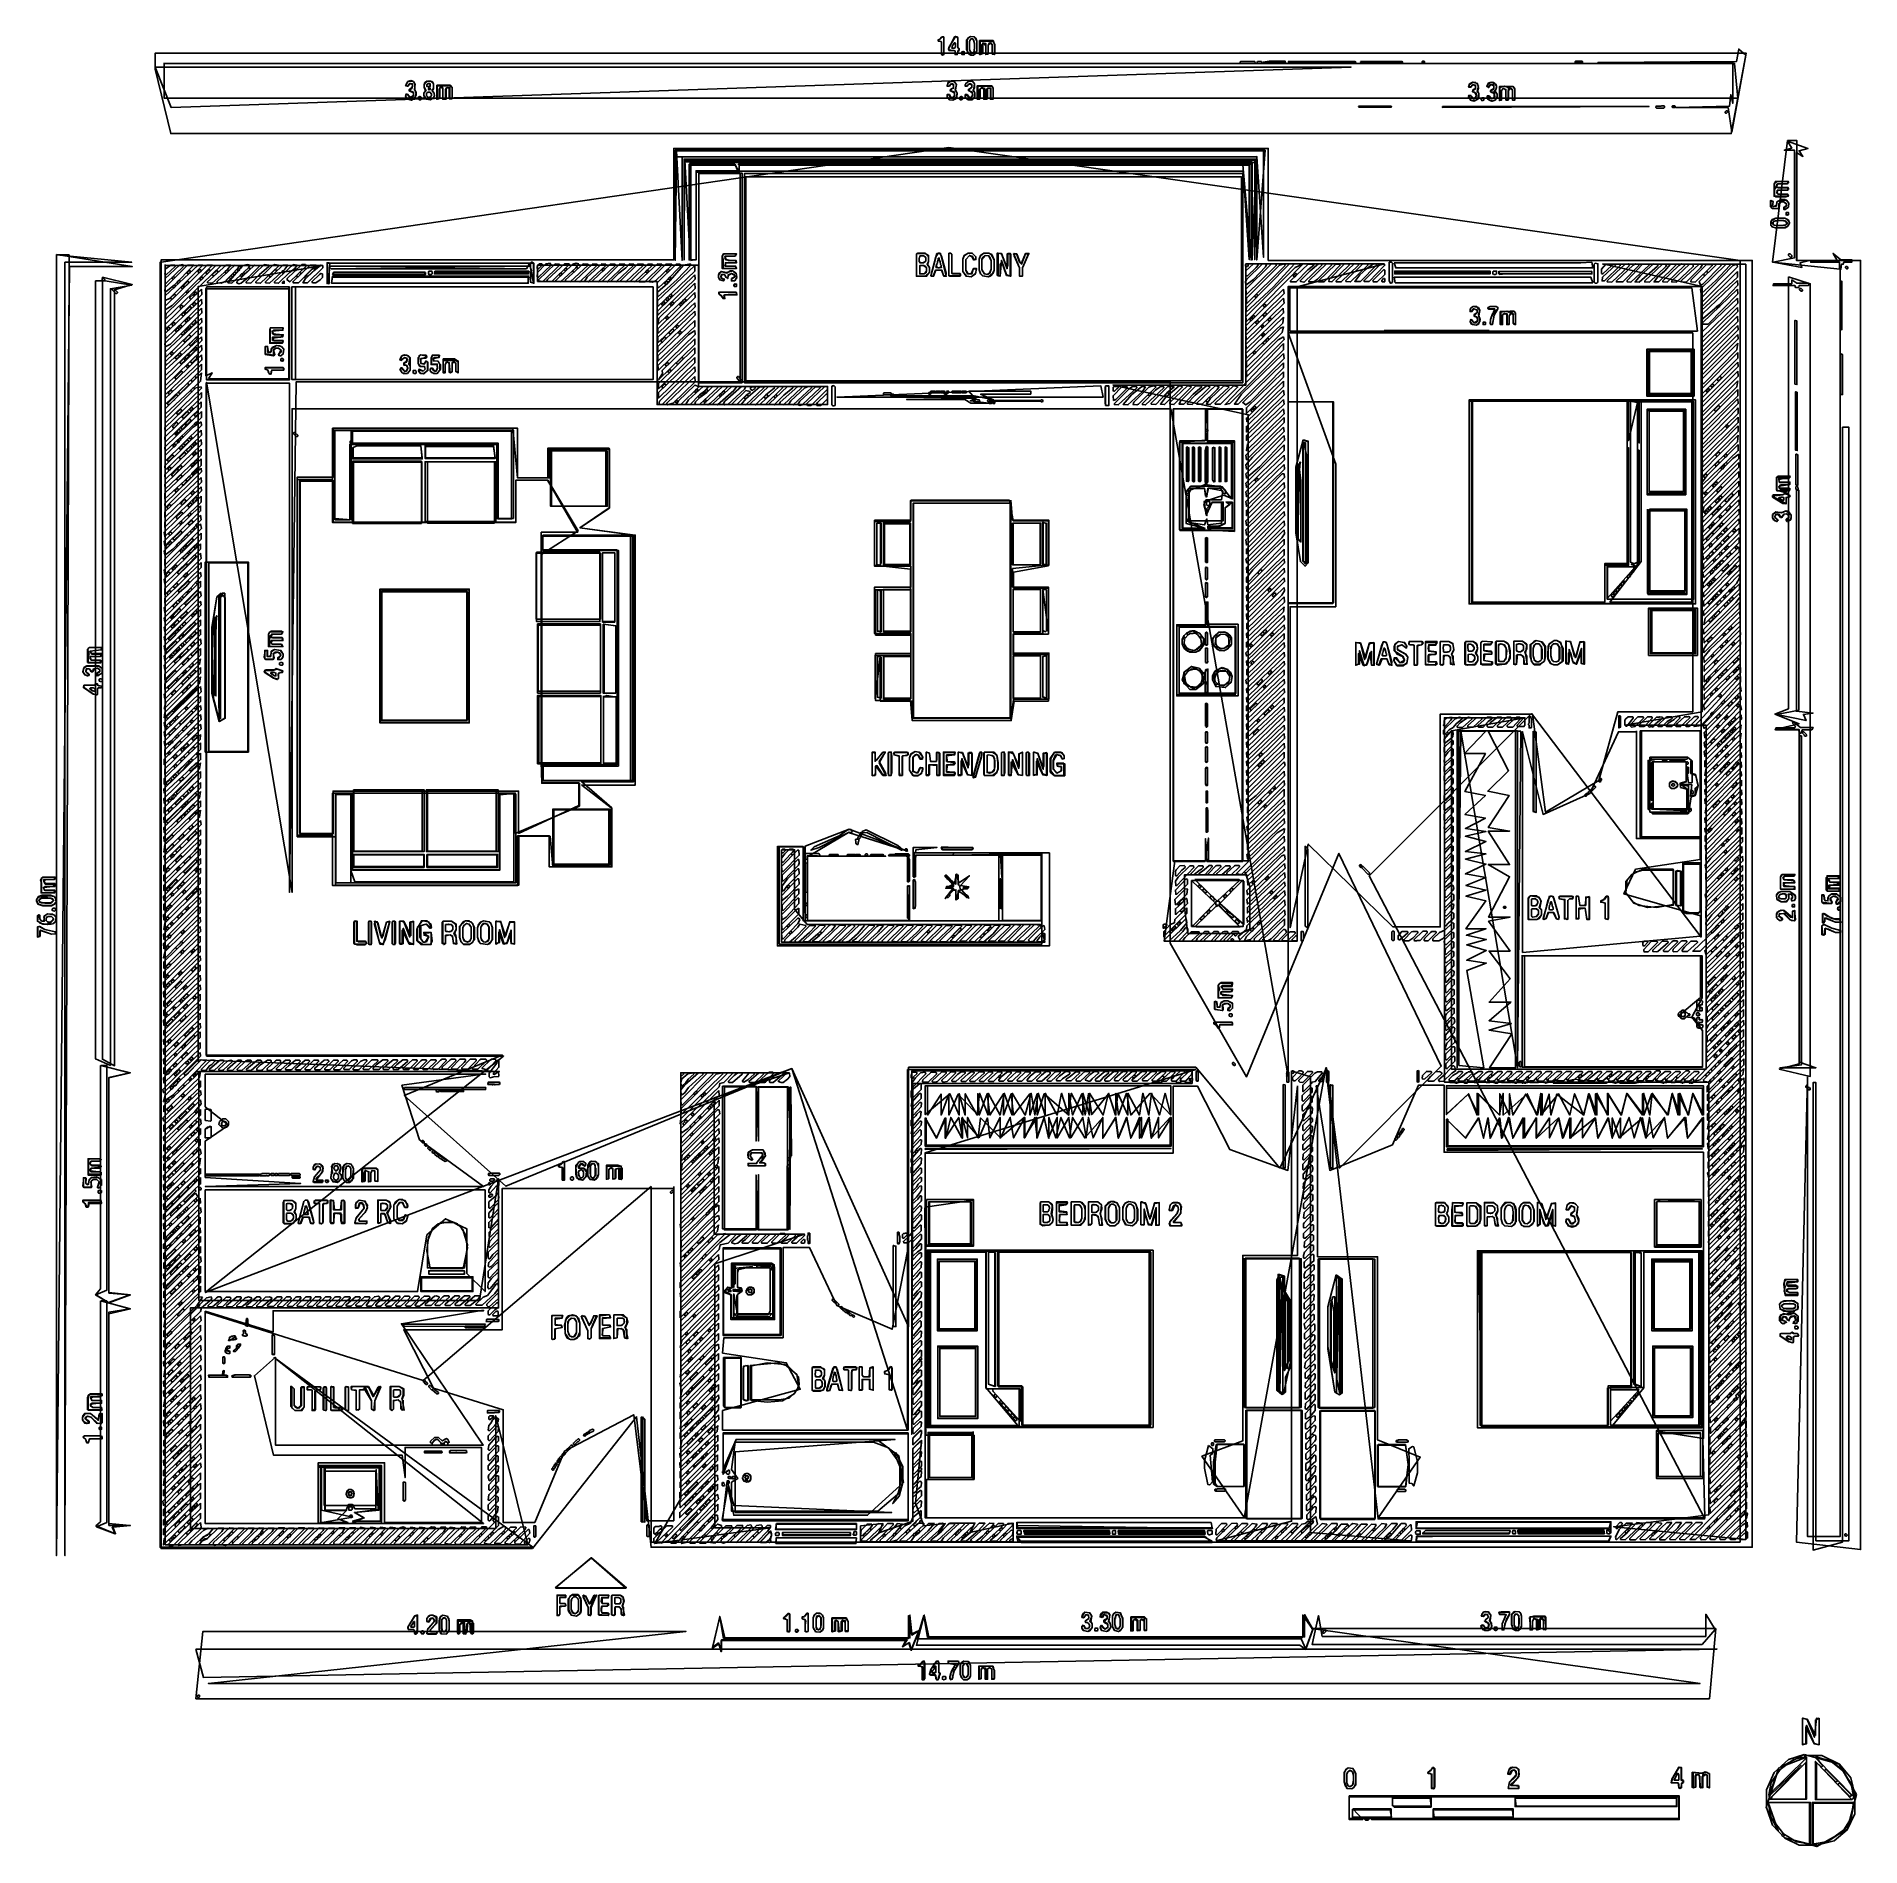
# Model space of a CAD drawing. Header units: millimetres. Extents: x 78 to 4002, y 104 to 3999.
import ezdxf

# ---------------------------------------------------------------- set-up
doc = ezdxf.new("R2010")
doc.units = ezdxf.units.MM

msp = doc.modelspace()

# ---------------------------------------------------------------- linework, layer by layer
for points in [[(2030, 3998), (2026, 3998), (2021, 3993), (2018, 3992), (2018, 3989), (2023, 3988), (2025, 3986), (2025, 3960), (2027, 3959), (2030, 3960), (2031, 3964), (2030, 3965), (2030, 3998)], [(2027, 3998), (2030, 3997), (2030, 3961), (2029, 3960), (2025, 3961), (2025, 3986), (2024, 3988), (2019, 3989), (2019, 3991), (2027, 3998)], [(2055, 3999), (2053, 3998), (2040, 3972), (2041, 3969), (2052, 3969), (2054, 3967), (2054, 3960), (2059, 3960), (2060, 3967), (2063, 3969), (2063, 3973), (2060, 3976), (2060, 3996), (2059, 3998), (2055, 3999)], [(2055, 3999), (2060, 3996), (2060, 3975), (2063, 3972), (2063, 3970), (2060, 3968), (2060, 3962), (2058, 3960), (2054, 3961), (2054, 3968), (2041, 3970), (2041, 3975), (2055, 3999)], [(2054, 3985), (2052, 3985), (2051, 3984), (2051, 3983), (2050, 3982), (2050, 3981), (2048, 3978), (2048, 3975), (2047, 3974), (2053, 3974), (2054, 3975), (2054, 3976), (2055, 3977), (2055, 3984), (2054, 3985)], [(2052, 3984), (2054, 3984), (2055, 3983), (2055, 3977), (2053, 3974), (2049, 3974), (2048, 3975), (2048, 3978), (2050, 3980), (2050, 3981), (2052, 3984)], [(2069, 3966), (2069, 3960), (2074, 3960), (2074, 3966), (2073, 3966), (2072, 3967), (2071, 3967), (2070, 3966), (2069, 3966)], [(2069, 3965), (2070, 3966), (2073, 3966), (2074, 3965), (2074, 3961), (2073, 3960), (2070, 3960), (2069, 3961), (2069, 3965)], [(2087, 3999), (2095, 3998), (2099, 3994), (2101, 3989), (2101, 3968), (2094, 3959), (2087, 3959), (2082, 3964), (2079, 3972), (2079, 3991), (2082, 3995), (2087, 3999)], [(2087, 3999), (2082, 3996), (2080, 3991), (2080, 3972), (2081, 3965), (2085, 3960), (2094, 3959), (2099, 3963), (2101, 3968), (2101, 3989), (2099, 3995), (2096, 3998), (2087, 3999)], [(2089, 3994), (2091, 3994), (2094, 3991), (2096, 3984), (2096, 3972), (2095, 3971), (2095, 3967), (2092, 3964), (2088, 3965), (2085, 3971), (2085, 3988), (2086, 3991), (2089, 3994)], [(2088, 3994), (2085, 3988), (2085, 3971), (2087, 3965), (2093, 3964), (2095, 3967), (2095, 3971), (2096, 3972), (2096, 3984), (2094, 3992), (2092, 3994), (2088, 3994)], [(2107, 3990), (2107, 3960), (2112, 3962), (2112, 3982), (2115, 3985), (2120, 3979), (2120, 3960), (2125, 3961), (2125, 3980), (2128, 3985), (2134, 3982), (2134, 3961), (2139, 3960), (2139, 3982), (2136, 3990), (2107, 3990)], [(2135, 3990), (2140, 3982), (2140, 3962), (2134, 3962), (2134, 3982), (2130, 3986), (2125, 3980), (2125, 3962), (2120, 3961), (2120, 3984), (2114, 3985), (2114, 3962), (2108, 3960), (2108, 3989), (2135, 3989)], [(3725, 3793), (3717, 3846), (3604, 3846), (3720, 3849), (3723, 3874), (3727, 3855), (3727, 3943), (3437, 3943), (3735, 3945), (3740, 3972), (3755, 3959), (3725, 3793)], [(333, 3929), (367, 3790), (3724, 3790), (3756, 3963), (333, 3963)], [(333, 3933), (2906, 3933), (368, 3846), (333, 3933)], [(351, 3941), (3731, 3941), (3738, 3866), (353, 3866), (353, 3941)], [(2667, 3944), (2668, 3945), (2699, 3945), (2700, 3942), (2699, 3941), (2668, 3941), (2667, 3944)], [(2704, 3944), (2705, 3945), (2713, 3945), (2714, 3944), (2714, 3942), (2713, 3941), (2705, 3941), (2704, 3942), (2704, 3944)], [(2717, 3944), (2730, 3946), (2764, 3946), (2765, 3942), (2718, 3942), (2717, 3944)], [(2771, 3945), (2915, 3945), (2916, 3943), (2772, 3943), (2771, 3945)], [(2926, 3945), (3016, 3945), (3017, 3943), (2927, 3943), (2926, 3945)], [(3059, 3945), (3060, 3946), (3063, 3946), (3064, 3945), (3064, 3943), (3063, 3942), (3060, 3942), (3059, 3943), (3059, 3945)], [(3388, 3945), (3389, 3946), (3403, 3946), (3404, 3945), (3404, 3943), (3403, 3942), (3389, 3942), (3388, 3943), (3388, 3945)], [(883, 3904), (877, 3902), (872, 3893), (877, 3892), (882, 3898), (887, 3896), (887, 3891), (880, 3885), (880, 3882), (889, 3878), (889, 3872), (882, 3868), (876, 3875), (873, 3875), (872, 3870), (876, 3864), (885, 3862), (893, 3867), (895, 3878), (892, 3884), (892, 3897), (889, 3902), (883, 3904)], [(879, 3903), (887, 3903), (893, 3897), (891, 3884), (894, 3881), (895, 3872), (885, 3862), (877, 3864), (872, 3870), (873, 3874), (876, 3874), (881, 3868), (886, 3868), (889, 3872), (889, 3879), (880, 3883), (886, 3888), (887, 3897), (881, 3898), (876, 3892), (873, 3893), (873, 3897), (879, 3903)], [(919, 3903), (926, 3903), (932, 3897), (932, 3888), (929, 3885), (929, 3882), (933, 3878), (934, 3872), (932, 3868), (926, 3863), (917, 3864), (911, 3872), (911, 3877), (916, 3882), (912, 3890), (912, 3896), (919, 3903)], [(918, 3903), (913, 3899), (912, 3890), (915, 3882), (911, 3877), (912, 3868), (916, 3864), (926, 3863), (932, 3867), (934, 3872), (933, 3879), (930, 3882), (932, 3887), (932, 3897), (929, 3902), (918, 3903)], [(923, 3898), (924, 3897), (924, 3896), (925, 3895), (925, 3893), (924, 3892), (923, 3892), (922, 3891), (919, 3891), (918, 3892), (918, 3895), (921, 3898), (923, 3898)], [(920, 3898), (918, 3896), (918, 3891), (921, 3891), (922, 3890), (921, 3885), (923, 3884), (925, 3885), (925, 3888), (923, 3888), (922, 3889), (922, 3891), (923, 3892), (925, 3892), (925, 3896), (924, 3898), (920, 3898)], [(939, 3894), (939, 3864), (944, 3865), (944, 3886), (947, 3889), (952, 3888), (952, 3864), (958, 3864), (958, 3885), (961, 3889), (966, 3888), (966, 3865), (972, 3865), (972, 3889), (968, 3894), (939, 3894)], [(939, 3893), (967, 3893), (972, 3889), (972, 3865), (967, 3866), (967, 3889), (959, 3888), (959, 3864), (952, 3867), (952, 3889), (946, 3889), (946, 3866), (940, 3864), (940, 3893)], [(2046, 3903), (2051, 3902), (2057, 3896), (2054, 3884), (2059, 3877), (2058, 3869), (2049, 3862), (2043, 3863), (2037, 3869), (2038, 3874), (2041, 3874), (2044, 3868), (2051, 3868), (2053, 3871), (2052, 3880), (2044, 3882), (2046, 3886), (2051, 3888), (2051, 3896), (2047, 3898), (2041, 3892), (2037, 3893), (2039, 3899), (2046, 3903)], [(2046, 3903), (2039, 3900), (2037, 3892), (2042, 3892), (2045, 3897), (2051, 3895), (2051, 3889), (2043, 3883), (2053, 3878), (2053, 3872), (2050, 3868), (2045, 3868), (2042, 3874), (2037, 3874), (2037, 3869), (2042, 3863), (2049, 3862), (2056, 3865), (2059, 3877), (2055, 3884), (2057, 3896), (2052, 3902), (2046, 3903)], [(2084, 3903), (2091, 3902), (2096, 3897), (2096, 3889), (2093, 3883), (2097, 3878), (2097, 3870), (2090, 3863), (2082, 3863), (2076, 3869), (2077, 3874), (2084, 3868), (2089, 3868), (2092, 3873), (2091, 3879), (2083, 3883), (2090, 3889), (2090, 3896), (2086, 3898), (2080, 3892), (2076, 3893), (2076, 3896), (2084, 3903)], [(2084, 3903), (2077, 3898), (2076, 3892), (2080, 3892), (2084, 3897), (2090, 3895), (2090, 3890), (2082, 3884), (2091, 3878), (2092, 3873), (2088, 3868), (2085, 3868), (2080, 3874), (2076, 3874), (2076, 3868), (2082, 3863), (2091, 3863), (2097, 3870), (2097, 3878), (2094, 3883), (2096, 3897), (2092, 3902), (2084, 3903)], [(2102, 3892), (2102, 3864), (2107, 3864), (2107, 3885), (2111, 3888), (2116, 3886), (2116, 3864), (2122, 3864), (2122, 3885), (2125, 3888), (2130, 3887), (2130, 3864), (2136, 3864), (2136, 3888), (2133, 3893), (2102, 3893)], [(2102, 3892), (2132, 3892), (2136, 3888), (2136, 3865), (2131, 3865), (2131, 3888), (2124, 3888), (2124, 3865), (2118, 3864), (2118, 3887), (2111, 3889), (2108, 3886), (2108, 3868), (2103, 3864), (2103, 3892)], [(3168, 3901), (3174, 3900), (3180, 3893), (3177, 3881), (3181, 3876), (3181, 3869), (3174, 3861), (3164, 3862), (3159, 3869), (3160, 3872), (3163, 3872), (3167, 3866), (3171, 3865), (3176, 3871), (3175, 3877), (3168, 3880), (3168, 3883), (3174, 3886), (3174, 3894), (3168, 3896), (3163, 3890), (3160, 3891), (3160, 3895), (3168, 3901)], [(3168, 3901), (3161, 3897), (3159, 3890), (3164, 3890), (3168, 3896), (3174, 3893), (3174, 3887), (3168, 3884), (3167, 3880), (3172, 3879), (3176, 3871), (3171, 3865), (3164, 3872), (3159, 3872), (3163, 3862), (3170, 3860), (3179, 3864), (3181, 3876), (3178, 3881), (3180, 3888), (3178, 3898), (3168, 3901)], [(3209, 3901), (3202, 3899), (3198, 3892), (3202, 3889), (3207, 3896), (3213, 3893), (3213, 3887), (3206, 3883), (3206, 3880), (3214, 3876), (3214, 3868), (3208, 3865), (3203, 3871), (3199, 3871), (3200, 3864), (3208, 3860), (3216, 3862), (3220, 3869), (3220, 3875), (3216, 3881), (3219, 3889), (3218, 3896), (3209, 3901)], [(3205, 3900), (3213, 3900), (3219, 3893), (3218, 3886), (3215, 3883), (3214, 3879), (3207, 3880), (3207, 3883), (3211, 3884), (3213, 3887), (3213, 3894), (3211, 3896), (3205, 3895), (3202, 3890), (3199, 3891), (3200, 3896), (3205, 3900)], [(3225, 3890), (3225, 3861), (3230, 3862), (3230, 3883), (3234, 3887), (3239, 3884), (3239, 3862), (3244, 3862), (3244, 3882), (3248, 3887), (3253, 3884), (3253, 3862), (3258, 3862), (3258, 3886), (3255, 3891), (3225, 3891)], [(3245, 3889), (3245, 3863), (3239, 3863), (3239, 3885), (3233, 3887), (3230, 3883), (3230, 3863), (3226, 3862), (3226, 3889), (3236, 3892), (3245, 3889)], [(3248, 3891), (3254, 3891), (3258, 3886), (3258, 3863), (3257, 3862), (3253, 3863), (3253, 3885), (3251, 3887), (3247, 3888), (3248, 3891)], [(900, 3869), (900, 3864), (901, 3863), (905, 3863), (906, 3864), (906, 3868), (905, 3869), (904, 3869), (903, 3870), (902, 3870), (901, 3869), (900, 3869)], [(900, 3868), (901, 3869), (904, 3869), (906, 3867), (906, 3865), (904, 3863), (902, 3863), (900, 3865), (900, 3868)], [(920, 3879), (924, 3879), (928, 3875), (928, 3872), (925, 3869), (924, 3869), (923, 3868), (921, 3868), (917, 3872), (917, 3876), (920, 3879)], [(918, 3878), (917, 3877), (917, 3871), (919, 3869), (920, 3869), (921, 3868), (923, 3868), (924, 3869), (926, 3869), (928, 3872), (928, 3876), (925, 3879), (920, 3879), (919, 3878), (918, 3878)], [(2070, 3869), (2069, 3869), (2068, 3870), (2067, 3870), (2066, 3869), (2065, 3869), (2064, 3868), (2064, 3864), (2065, 3863), (2068, 3863), (2069, 3864), (2070, 3864), (2070, 3869)], [(2064, 3868), (2065, 3869), (2069, 3869), (2070, 3868), (2070, 3865), (2068, 3863), (2066, 3863), (2064, 3865), (2064, 3868)], [(2922, 3849), (2992, 3849), (2993, 3847), (2923, 3847), (2922, 3849)], [(3103, 3848), (3547, 3848), (3103, 3846)], [(3188, 3867), (3191, 3867), (3192, 3866), (3192, 3863), (3190, 3861), (3188, 3861), (3186, 3863), (3186, 3865), (3188, 3867)], [(3187, 3867), (3187, 3866), (3186, 3865), (3186, 3863), (3187, 3862), (3187, 3861), (3190, 3861), (3191, 3862), (3192, 3862), (3192, 3867), (3187, 3867)], [(3217, 3879), (3220, 3875), (3220, 3869), (3218, 3865), (3215, 3862), (3210, 3860), (3203, 3862), (3200, 3865), (3199, 3870), (3202, 3871), (3205, 3866), (3208, 3865), (3213, 3866), (3215, 3870), (3214, 3878), (3217, 3879)], [(3580, 3849), (3580, 3846), (3579, 3845), (3563, 3845), (3562, 3846), (3562, 3848), (3563, 3849), (3573, 3849), (3574, 3850), (3579, 3850), (3580, 3849)], [(3597, 3849), (3598, 3850), (3602, 3850), (3603, 3849), (3603, 3847), (3602, 3846), (3598, 3846), (3597, 3847), (3597, 3849)], [(3713, 3839), (3715, 3839), (3716, 3838), (3716, 3836), (3714, 3834), (3712, 3834), (3711, 3835), (3711, 3837), (3713, 3839)], [(3845, 3775), (3813, 3513), (3958, 3498), (3958, 771), (3888, 771), (3888, 1760), (3864, 759), (4002, 743), (4002, 3517), (3865, 3517), (3865, 3775)], [(3845, 3774), (3889, 3758), (3870, 3753), (3878, 3741), (3864, 3749), (3864, 3517), (3892, 3517), (3872, 3512), (3876, 3502), (3814, 3513), (3860, 3523), (3860, 3754), (3838, 3754), (3854, 3759), (3845, 3774)], [(346, 3513), (2041, 3760), (3743, 3517), (3743, 759), (1400, 759), (1400, 1524), (910, 1107), (441, 1254), (441, 799), (1040, 799), (589, 1156), (1146, 748), (344, 748), (344, 3513)], [(346, 3514), (346, 745), (1145, 745), (1369, 1029), (1400, 748), (3769, 748), (3769, 3517), (2728, 3517), (2728, 3758), (1449, 3758), (1449, 3518), (346, 3518)], [(1452, 3754), (1452, 3517), (1455, 3740), (2024, 3740), (2703, 3741), (2703, 3518), (2721, 3754), (1452, 3754)], [(1452, 3753), (2718, 3753), (2718, 3524), (2703, 3740), (1467, 3740), (1467, 3517), (1455, 3753)], [(1471, 3734), (1471, 3518), (1472, 3729), (2693, 3729), (2693, 3518), (2702, 3735), (1471, 3735)], [(1471, 3733), (2699, 3733), (2699, 3519), (2702, 3728), (1484, 3728), (1484, 3518), (1473, 3733)], [(1580, 3724), (1482, 3724), (1482, 3518), (1497, 3518), (1497, 3707), (1590, 3707), (1580, 3724)], [(1580, 3724), (1587, 3710), (1497, 3710), (1497, 3519), (1486, 3517), (1486, 3722), (1580, 3722)], [(1504, 3705), (1596, 3705), (1596, 3254), (1503, 3254), (1503, 3705)], [(1503, 3705), (1503, 3256), (1592, 3256), (1592, 3704), (1503, 3704)], [(1588, 3723), (2673, 3723), (2691, 3518), (2691, 3724), (1588, 3724)], [(1590, 3722), (2687, 3722), (2687, 3519), (2674, 3709), (1590, 3709)], [(1601, 3700), (1601, 3254), (2673, 3254), (2673, 3704), (1601, 3704)], [(1601, 3697), (2670, 3697), (2670, 3258), (1604, 3258), (1604, 3697)], [(3816, 3678), (3816, 3682), (3822, 3687), (3846, 3687), (3847, 3686), (3847, 3684), (3845, 3682), (3824, 3682), (3821, 3680), (3821, 3676), (3820, 3675), (3818, 3675), (3816, 3678)], [(3819, 3686), (3816, 3682), (3816, 3655), (3847, 3655), (3845, 3660), (3825, 3660), (3822, 3663), (3824, 3668), (3845, 3668), (3847, 3673), (3825, 3673), (3821, 3677), (3824, 3682), (3845, 3682), (3847, 3687), (3819, 3687)], [(3819, 3674), (3846, 3674), (3847, 3670), (3845, 3668), (3823, 3668), (3822, 3662), (3824, 3660), (3845, 3660), (3847, 3656), (3841, 3654), (3819, 3654), (3817, 3656), (3817, 3669), (3819, 3674)], [(3848, 3640), (3847, 3633), (3840, 3627), (3837, 3630), (3842, 3633), (3843, 3639), (3837, 3643), (3831, 3643), (3826, 3639), (3826, 3629), (3812, 3629), (3808, 3633), (3808, 3646), (3814, 3644), (3813, 3634), (3815, 3633), (3821, 3634), (3822, 3642), (3829, 3648), (3840, 3648), (3848, 3640)], [(3848, 3640), (3843, 3647), (3829, 3647), (3822, 3643), (3821, 3635), (3815, 3633), (3813, 3635), (3814, 3644), (3809, 3646), (3809, 3633), (3812, 3629), (3827, 3629), (3826, 3638), (3831, 3643), (3837, 3643), (3843, 3638), (3843, 3635), (3837, 3631), (3837, 3627), (3840, 3627), (3847, 3632), (3848, 3640)], [(3842, 3619), (3843, 3620), (3846, 3620), (3847, 3619), (3847, 3616), (3846, 3615), (3843, 3615), (3842, 3616), (3842, 3619)], [(3842, 3620), (3842, 3615), (3844, 3615), (3845, 3614), (3846, 3615), (3847, 3615), (3847, 3620), (3842, 3620)], [(3809, 3594), (3810, 3602), (3820, 3608), (3839, 3608), (3845, 3605), (3849, 3599), (3847, 3593), (3844, 3590), (3836, 3587), (3819, 3587), (3814, 3589), (3809, 3594)], [(3809, 3600), (3809, 3593), (3813, 3589), (3819, 3587), (3840, 3587), (3845, 3590), (3849, 3597), (3847, 3604), (3839, 3608), (3820, 3608), (3812, 3605), (3809, 3600)], [(3813, 3599), (3813, 3596), (3816, 3593), (3820, 3592), (3836, 3592), (3840, 3593), (3844, 3596), (3844, 3599), (3842, 3601), (3836, 3603), (3823, 3603), (3815, 3601), (3813, 3599)], [(3814, 3599), (3818, 3602), (3822, 3602), (3823, 3603), (3836, 3603), (3837, 3602), (3840, 3602), (3843, 3599), (3843, 3596), (3840, 3593), (3837, 3593), (3836, 3592), (3820, 3592), (3817, 3593), (3814, 3596), (3814, 3599)], [(1974, 3533), (1990, 3533), (1997, 3525), (1997, 3515), (1994, 3508), (1999, 3502), (1999, 3492), (1990, 3483), (1973, 3483), (1971, 3485), (1971, 3531), (1974, 3533)], [(1974, 3533), (1971, 3531), (1971, 3483), (1993, 3483), (1999, 3492), (1999, 3502), (1995, 3508), (1997, 3515), (1997, 3528), (1990, 3532), (1974, 3532)], [(2018, 3533), (2021, 3533), (2025, 3526), (2035, 3490), (2034, 3483), (2029, 3485), (2026, 3496), (2012, 3496), (2007, 3483), (2002, 3484), (2013, 3525), (2018, 3533)], [(2015, 3532), (2002, 3483), (2008, 3483), (2013, 3496), (2025, 3496), (2030, 3483), (2035, 3483), (2023, 3532), (2015, 3532)], [(2042, 3533), (2045, 3533), (2047, 3530), (2047, 3489), (2065, 3489), (2065, 3483), (2043, 3483), (2041, 3485), (2041, 3531), (2042, 3533)], [(2041, 3533), (2041, 3484), (2066, 3484), (2066, 3488), (2049, 3488), (2047, 3490), (2047, 3530), (2045, 3533), (2041, 3533)], [(2082, 3533), (2091, 3533), (2099, 3525), (2099, 3520), (2095, 3518), (2091, 3526), (2085, 3528), (2077, 3519), (2077, 3496), (2081, 3488), (2090, 3488), (2093, 3498), (2100, 3499), (2098, 3489), (2089, 3482), (2079, 3483), (2071, 3493), (2071, 3520), (2074, 3527), (2082, 3533)], [(2082, 3533), (2074, 3528), (2071, 3520), (2071, 3493), (2078, 3483), (2089, 3482), (2098, 3488), (2100, 3500), (2094, 3500), (2089, 3488), (2082, 3488), (2077, 3496), (2077, 3519), (2085, 3528), (2091, 3525), (2094, 3518), (2099, 3519), (2099, 3525), (2091, 3533), (2082, 3533)], [(2116, 3533), (2127, 3533), (2132, 3530), (2138, 3518), (2138, 3496), (2135, 3489), (2126, 3482), (2114, 3484), (2109, 3489), (2106, 3497), (2106, 3520), (2109, 3527), (2116, 3533)], [(2116, 3533), (2109, 3528), (2106, 3520), (2106, 3497), (2109, 3488), (2113, 3484), (2126, 3482), (2131, 3484), (2136, 3490), (2138, 3496), (2138, 3518), (2133, 3530), (2127, 3533), (2116, 3533)], [(2147, 3533), (2154, 3531), (2166, 3499), (2166, 3531), (2174, 3531), (2174, 3483), (2165, 3486), (2154, 3517), (2151, 3484), (2145, 3485), (2145, 3533)], [(2147, 3533), (2147, 3484), (2151, 3483), (2151, 3508), (2155, 3513), (2165, 3485), (2173, 3483), (2173, 3532), (2168, 3532), (2168, 3505), (2165, 3504), (2154, 3532), (2147, 3533)], [(2180, 3532), (2193, 3501), (2193, 3483), (2199, 3483), (2199, 3501), (2213, 3532), (2206, 3532), (2197, 3511), (2194, 3512), (2187, 3531), (2180, 3532)], [(2182, 3532), (2187, 3530), (2193, 3513), (2197, 3509), (2206, 3531), (2212, 3531), (2199, 3501), (2199, 3483), (2193, 3484), (2193, 3501), (2181, 3527), (2182, 3532)], [(3984, 3516), (3983, 3513), (3966, 3513), (3965, 3509), (3961, 3509), (3960, 3498), (3957, 3499), (3957, 3513), (3895, 3513), (3896, 3517), (3952, 3517), (3943, 3532), (3960, 3518), (3984, 3518)], [(121, 3530), (121, 730), (149, 3504), (284, 3504), (121, 3530)], [(121, 3529), (283, 3513), (139, 3513), (139, 730), (148, 3529)], [(416, 3506), (374, 3464), (357, 3450), (354, 3451), (355, 3459), (403, 3507), (416, 3507)], [(376, 3506), (376, 3504), (358, 3487), (355, 3487), (354, 3488), (355, 3491), (355, 3498), (367, 3507), (375, 3507), (376, 3506)], [(393, 3508), (394, 3504), (357, 3468), (355, 3468), (355, 3478), (386, 3507), (393, 3508)], [(355, 3508), (355, 753), (1135, 753), (1066, 1031), (1066, 788), (409, 788), (409, 1263), (1072, 1263), (1072, 1541), (1031, 1279), (427, 1279), (427, 1772), (1074, 1772), (426, 1797), (426, 3461), (694, 3506), (355, 3506)], [(457, 3507), (370, 3420), (355, 3411), (355, 3419), (445, 3507), (457, 3507)], [(436, 3507), (364, 3435), (355, 3431), (355, 3441), (426, 3507), (436, 3507)], [(475, 3506), (355, 3390), (357, 3402), (464, 3506), (475, 3506)], [(408, 3495), (409, 3494), (409, 3492), (405, 3488), (403, 3488), (402, 3489), (402, 3491), (406, 3495), (408, 3495)], [(431, 3497), (432, 3496), (432, 3494), (429, 3491), (427, 3491), (426, 3492), (426, 3494), (429, 3497), (431, 3497)], [(451, 3497), (452, 3496), (452, 3494), (446, 3488), (444, 3488), (443, 3489), (443, 3491), (449, 3497), (451, 3497)], [(496, 3507), (488, 3497), (456, 3468), (446, 3469), (446, 3471), (486, 3507), (496, 3507)], [(467, 3495), (468, 3494), (468, 3492), (460, 3484), (458, 3484), (457, 3485), (457, 3487), (465, 3495), (467, 3495)], [(514, 3506), (512, 3501), (484, 3472), (475, 3468), (467, 3469), (467, 3472), (505, 3507), (514, 3506)], [(490, 3497), (491, 3496), (491, 3494), (487, 3490), (485, 3490), (484, 3491), (484, 3493), (488, 3497), (490, 3497)], [(538, 3507), (534, 3501), (498, 3468), (490, 3469), (522, 3506), (532, 3508), (538, 3507)], [(557, 3506), (557, 3504), (535, 3482), (518, 3468), (513, 3467), (509, 3469), (509, 3471), (547, 3507), (557, 3506)], [(517, 3504), (518, 3503), (518, 3501), (515, 3498), (515, 3497), (513, 3495), (511, 3495), (510, 3496), (510, 3498), (512, 3500), (512, 3501), (515, 3504), (517, 3504)], [(536, 3501), (537, 3500), (537, 3498), (527, 3489), (525, 3489), (524, 3490), (524, 3492), (534, 3501), (536, 3501)], [(578, 3507), (578, 3504), (558, 3487), (539, 3468), (529, 3469), (529, 3471), (568, 3508), (578, 3507)], [(599, 3507), (599, 3505), (560, 3468), (550, 3469), (550, 3471), (586, 3506), (591, 3508), (599, 3507)], [(619, 3507), (612, 3498), (579, 3468), (571, 3469), (571, 3471), (608, 3507), (619, 3507)], [(593, 3497), (594, 3496), (594, 3494), (582, 3482), (580, 3482), (579, 3483), (579, 3485), (591, 3497), (593, 3497)], [(639, 3507), (634, 3500), (622, 3491), (599, 3468), (590, 3469), (590, 3471), (630, 3508), (639, 3507)], [(608, 3495), (610, 3495), (611, 3494), (611, 3492), (609, 3490), (607, 3490), (606, 3491), (606, 3493), (608, 3495)], [(657, 3508), (658, 3505), (623, 3471), (617, 3475), (617, 3478), (649, 3508), (657, 3508)], [(680, 3507), (680, 3505), (670, 3498), (642, 3469), (630, 3469), (630, 3472), (667, 3507), (680, 3507)], [(634, 3500), (636, 3500), (637, 3499), (637, 3497), (635, 3495), (633, 3495), (632, 3496), (632, 3498), (634, 3500)], [(694, 3506), (694, 3501), (661, 3469), (651, 3469), (656, 3477), (675, 3495), (690, 3507), (694, 3506)], [(680, 3501), (680, 3499), (679, 3498), (677, 3498), (677, 3497), (662, 3483), (660, 3483), (659, 3484), (659, 3486), (671, 3498), (674, 3500), (676, 3500), (677, 3502), (679, 3502), (680, 3501)], [(704, 3512), (707, 3512), (709, 3510), (708, 3502), (708, 3469), (707, 3467), (703, 3468), (703, 3512)], [(1148, 3511), (703, 3511), (703, 3467), (710, 3505), (1140, 3505), (1147, 3468), (1147, 3511)], [(1138, 3509), (1132, 3499), (712, 3499), (1138, 3505)], [(923, 3494), (927, 3494), (929, 3492), (929, 3489), (927, 3487), (923, 3487), (921, 3489), (921, 3492), (923, 3494)], [(922, 3494), (921, 3493), (921, 3488), (922, 3487), (928, 3487), (929, 3488), (929, 3493), (928, 3494), (922, 3494)], [(1137, 3492), (934, 3492), (936, 3494), (1137, 3494)], [(1137, 3493), (935, 3493), (934, 3488), (1136, 3488), (1137, 3493)], [(1143, 3514), (1148, 3511), (1148, 3468), (1141, 3470), (1141, 3493), (1143, 3495), (1141, 3501), (1141, 3512), (1143, 3514)], [(1183, 3511), (1185, 3507), (1158, 3481), (1155, 3482), (1156, 3491), (1174, 3510), (1183, 3511)], [(1165, 3510), (1166, 3509), (1166, 3507), (1158, 3499), (1156, 3499), (1155, 3500), (1155, 3504), (1156, 3505), (1156, 3506), (1160, 3510), (1165, 3510)], [(1156, 3507), (1156, 3472), (1413, 3472), (1413, 3207), (1780, 3207), (1780, 3246), (1502, 3246), (1502, 3507), (1156, 3507)], [(1203, 3509), (1203, 3507), (1167, 3472), (1158, 3473), (1158, 3475), (1194, 3510), (1203, 3509)], [(1224, 3510), (1224, 3508), (1187, 3472), (1175, 3472), (1177, 3476), (1214, 3510), (1224, 3510)], [(1245, 3510), (1238, 3501), (1205, 3471), (1195, 3472), (1195, 3474), (1232, 3509), (1239, 3511), (1245, 3510)], [(1216, 3500), (1218, 3500), (1219, 3499), (1219, 3497), (1217, 3495), (1215, 3495), (1214, 3496), (1214, 3498), (1216, 3500)], [(1265, 3509), (1265, 3507), (1226, 3471), (1215, 3472), (1216, 3475), (1254, 3510), (1265, 3509)], [(1241, 3502), (1242, 3501), (1242, 3499), (1235, 3492), (1233, 3492), (1232, 3493), (1232, 3495), (1239, 3502), (1241, 3502)], [(1284, 3509), (1284, 3507), (1247, 3471), (1237, 3472), (1237, 3474), (1275, 3510), (1284, 3509)], [(1303, 3509), (1303, 3506), (1265, 3471), (1257, 3472), (1263, 3481), (1294, 3510), (1303, 3509)], [(1323, 3509), (1322, 3505), (1286, 3471), (1275, 3472), (1275, 3474), (1312, 3509), (1323, 3509)], [(1297, 3500), (1299, 3500), (1300, 3499), (1300, 3497), (1298, 3495), (1296, 3495), (1295, 3496), (1295, 3498), (1297, 3500)], [(1344, 3509), (1344, 3507), (1306, 3471), (1297, 3472), (1297, 3474), (1333, 3510), (1344, 3509)], [(1363, 3509), (1363, 3507), (1325, 3471), (1315, 3472), (1315, 3474), (1331, 3490), (1346, 3501), (1354, 3510), (1363, 3509)], [(1384, 3509), (1384, 3507), (1346, 3471), (1335, 3472), (1335, 3474), (1371, 3509), (1384, 3509)], [(1403, 3509), (1403, 3507), (1365, 3471), (1357, 3472), (1357, 3474), (1393, 3509), (1403, 3509)], [(1423, 3509), (1423, 3507), (1387, 3471), (1375, 3471), (1375, 3474), (1414, 3510), (1423, 3509)], [(1391, 3496), (1393, 3496), (1394, 3495), (1394, 3493), (1392, 3491), (1390, 3491), (1389, 3492), (1389, 3494), (1391, 3496)], [(1445, 3509), (1445, 3507), (1410, 3473), (1403, 3470), (1397, 3471), (1397, 3474), (1432, 3509), (1445, 3509)], [(1463, 3509), (1463, 3504), (1435, 3475), (1417, 3459), (1414, 3459), (1413, 3469), (1454, 3509), (1463, 3509)], [(1485, 3510), (1486, 3507), (1456, 3476), (1414, 3438), (1414, 3449), (1436, 3468), (1470, 3507), (1485, 3510)], [(1494, 3506), (1494, 3494), (1414, 3417), (1414, 3430), (1494, 3506)], [(1438, 3498), (1439, 3497), (1439, 3495), (1436, 3492), (1434, 3492), (1433, 3493), (1433, 3495), (1436, 3498), (1438, 3498)], [(1584, 3487), (1584, 3478), (1579, 3473), (1573, 3474), (1573, 3477), (1580, 3482), (1579, 3487), (1573, 3489), (1566, 3486), (1565, 3479), (1561, 3481), (1559, 3486), (1552, 3487), (1550, 3482), (1551, 3479), (1557, 3477), (1556, 3473), (1549, 3475), (1545, 3480), (1545, 3486), (1551, 3493), (1563, 3490), (1570, 3495), (1575, 3495), (1584, 3487)], [(1583, 3490), (1575, 3495), (1563, 3491), (1551, 3493), (1546, 3489), (1545, 3480), (1548, 3475), (1556, 3473), (1558, 3477), (1553, 3478), (1550, 3482), (1553, 3487), (1557, 3487), (1565, 3478), (1566, 3485), (1573, 3489), (1580, 3485), (1580, 3482), (1573, 3478), (1573, 3473), (1580, 3473), (1585, 3481), (1583, 3490)], [(1557, 3531), (1583, 3531), (1581, 3526), (1559, 3526), (1561, 3518), (1583, 3516), (1582, 3512), (1560, 3512), (1560, 3505), (1582, 3505), (1583, 3500), (1555, 3500), (1555, 3519), (1553, 3526), (1557, 3531)], [(1556, 3531), (1553, 3526), (1553, 3500), (1584, 3500), (1582, 3505), (1559, 3505), (1561, 3512), (1584, 3512), (1583, 3517), (1567, 3517), (1559, 3521), (1561, 3526), (1581, 3526), (1584, 3531), (1556, 3531)], [(1978, 3526), (1979, 3527), (1986, 3527), (1988, 3526), (1991, 3523), (1991, 3516), (1986, 3512), (1979, 3512), (1977, 3515), (1977, 3523), (1978, 3524), (1978, 3526)], [(1978, 3527), (1978, 3524), (1977, 3523), (1977, 3515), (1978, 3514), (1978, 3512), (1986, 3512), (1987, 3513), (1989, 3513), (1991, 3516), (1991, 3523), (1990, 3525), (1986, 3527), (1978, 3527)], [(1979, 3506), (1987, 3506), (1993, 3501), (1993, 3494), (1988, 3488), (1979, 3488), (1978, 3489), (1978, 3505), (1979, 3506)], [(1978, 3506), (1978, 3488), (1988, 3488), (1992, 3491), (1992, 3493), (1993, 3494), (1993, 3501), (1990, 3505), (1988, 3505), (1987, 3506), (1978, 3506)], [(2018, 3522), (2018, 3518), (2016, 3514), (2016, 3511), (2015, 3510), (2013, 3502), (2017, 3502), (2018, 3501), (2025, 3502), (2024, 3503), (2024, 3507), (2023, 3508), (2022, 3515), (2020, 3519), (2020, 3522), (2018, 3522)], [(2018, 3518), (2020, 3518), (2022, 3515), (2022, 3512), (2023, 3511), (2023, 3508), (2024, 3507), (2024, 3503), (2020, 3501), (2018, 3501), (2014, 3503), (2014, 3507), (2015, 3508), (2015, 3510), (2016, 3511), (2016, 3514), (2018, 3518)], [(2119, 3528), (2126, 3527), (2129, 3524), (2132, 3516), (2132, 3498), (2129, 3491), (2124, 3487), (2118, 3488), (2113, 3494), (2112, 3498), (2112, 3519), (2119, 3528)], [(2119, 3528), (2113, 3523), (2112, 3519), (2112, 3498), (2117, 3488), (2124, 3487), (2129, 3490), (2132, 3498), (2132, 3516), (2127, 3527), (2119, 3528)], [(2978, 3510), (2680, 3510), (2680, 3249), (2394, 3249), (2685, 3185), (2685, 2225), (2527, 2225), (2504, 2052), (2790, 2052), (2790, 3460), (2978, 3510)], [(2722, 3510), (2724, 3508), (2722, 3503), (2696, 3476), (2680, 3464), (2679, 3472), (2682, 3477), (2715, 3509), (2722, 3510)], [(2681, 3510), (2684, 3510), (2685, 3509), (2685, 3506), (2683, 3504), (2680, 3504), (2679, 3505), (2679, 3508), (2681, 3510)], [(2803, 3510), (2681, 3386), (2680, 3396), (2786, 3502), (2803, 3510)], [(2784, 3510), (2739, 3460), (2680, 3405), (2681, 3416), (2773, 3509), (2784, 3510)], [(2744, 3510), (2745, 3506), (2681, 3444), (2680, 3455), (2734, 3509), (2744, 3510)], [(2705, 3510), (2706, 3507), (2702, 3502), (2683, 3484), (2681, 3484), (2680, 3485), (2680, 3495), (2696, 3510), (2705, 3510)], [(2763, 3510), (2764, 3506), (2681, 3424), (2681, 3436), (2752, 3507), (2763, 3510)], [(2826, 3509), (2826, 3507), (2813, 3497), (2788, 3471), (2776, 3471), (2776, 3473), (2814, 3509), (2826, 3509)], [(2843, 3509), (2843, 3507), (2805, 3470), (2797, 3472), (2797, 3474), (2818, 3495), (2836, 3510), (2843, 3509)], [(2864, 3509), (2864, 3507), (2834, 3477), (2826, 3471), (2815, 3471), (2815, 3473), (2853, 3510), (2864, 3509)], [(2882, 3509), (2882, 3506), (2848, 3471), (2836, 3471), (2836, 3473), (2873, 3509), (2882, 3509)], [(2902, 3509), (2902, 3507), (2865, 3471), (2858, 3472), (2859, 3476), (2892, 3510), (2902, 3509)], [(2922, 3509), (2922, 3507), (2885, 3471), (2874, 3471), (2874, 3473), (2913, 3510), (2922, 3509)], [(2942, 3509), (2942, 3507), (2905, 3471), (2895, 3472), (2895, 3474), (2931, 3510), (2942, 3509)], [(2961, 3509), (2961, 3507), (2926, 3472), (2914, 3472), (2925, 3486), (2939, 3499), (2954, 3510), (2961, 3509)], [(2978, 3509), (2978, 3506), (2945, 3472), (2934, 3472), (2934, 3474), (2970, 3510), (2978, 3509)], [(2978, 3497), (2979, 3496), (2979, 3487), (2962, 3471), (2954, 3471), (2953, 3474), (2976, 3497), (2978, 3497)], [(2989, 3513), (2993, 3513), (2995, 3511), (2995, 3471), (2993, 3468), (2991, 3468), (2988, 3473), (2988, 3513)], [(2999, 3512), (3400, 3512), (3424, 3513), (3426, 3501), (3002, 3501), (2999, 3512)], [(3000, 3493), (3000, 3488), (3205, 3488), (3205, 3494), (3000, 3494)], [(3448, 3510), (3661, 3461), (3661, 2546), (3495, 2517), (3670, 2517), (3670, 1777), (3122, 1777), (3122, 2505), (3280, 2533), (3107, 2533), (3107, 1749), (3676, 1749), (3676, 818), (3471, 792), (3755, 765), (3755, 3509), (3448, 3509)], [(3213, 3494), (3218, 3494), (3219, 3493), (3219, 3489), (3217, 3487), (3213, 3487), (3211, 3489), (3211, 3492), (3213, 3494)], [(3212, 3494), (3212, 3493), (3211, 3492), (3211, 3488), (3212, 3488), (3213, 3487), (3217, 3487), (3218, 3488), (3219, 3488), (3219, 3494), (3212, 3494)], [(3224, 3493), (3390, 3493), (3423, 3494), (3424, 3488), (3238, 3488), (3225, 3487), (3224, 3493)], [(3224, 3494), (3224, 3488), (3424, 3488), (3424, 3493), (3224, 3493)], [(3431, 3511), (3437, 3510), (3437, 3470), (3435, 3468), (3431, 3468), (3429, 3470), (3429, 3509), (3431, 3511)], [(3466, 3509), (3467, 3506), (3448, 3488), (3446, 3488), (3445, 3489), (3445, 3498), (3454, 3509), (3466, 3509)], [(3485, 3508), (3485, 3506), (3451, 3473), (3446, 3473), (3447, 3481), (3477, 3509), (3485, 3508)], [(3505, 3506), (3467, 3470), (3457, 3471), (3458, 3474), (3496, 3509), (3503, 3510), (3505, 3506)], [(3525, 3509), (3525, 3506), (3491, 3471), (3477, 3471), (3477, 3473), (3513, 3507), (3518, 3510), (3525, 3509)], [(3547, 3509), (3547, 3507), (3508, 3470), (3500, 3471), (3500, 3474), (3533, 3509), (3547, 3509)], [(3567, 3509), (3565, 3505), (3526, 3470), (3517, 3471), (3529, 3485), (3557, 3510), (3567, 3509)], [(3585, 3509), (3583, 3504), (3548, 3470), (3538, 3471), (3538, 3473), (3576, 3509), (3585, 3509)], [(3604, 3508), (3604, 3506), (3568, 3471), (3558, 3471), (3565, 3481), (3581, 3495), (3593, 3509), (3604, 3508)], [(3623, 3509), (3623, 3506), (3586, 3470), (3577, 3471), (3577, 3473), (3611, 3506), (3617, 3510), (3623, 3509)], [(3642, 3508), (3642, 3504), (3606, 3470), (3596, 3471), (3596, 3473), (3634, 3509), (3642, 3508)], [(3662, 3508), (3658, 3501), (3627, 3470), (3617, 3471), (3617, 3474), (3655, 3509), (3662, 3508)], [(3683, 3508), (3683, 3506), (3646, 3470), (3637, 3471), (3638, 3475), (3671, 3508), (3683, 3508)], [(3701, 3509), (3702, 3506), (3663, 3466), (3658, 3464), (3655, 3472), (3693, 3509), (3701, 3509)], [(3720, 3509), (3721, 3506), (3691, 3474), (3659, 3445), (3658, 3455), (3713, 3509), (3720, 3509)], [(3736, 3509), (3737, 3503), (3660, 3426), (3659, 3436), (3727, 3506), (3736, 3509)], [(3737, 3493), (3737, 3481), (3660, 3409), (3659, 3416), (3737, 3493)], [(3672, 3493), (3673, 3492), (3673, 3490), (3668, 3485), (3666, 3485), (3665, 3486), (3665, 3488), (3670, 3493), (3672, 3493)], [(3847, 3530), (3848, 3531), (3851, 3531), (3854, 3528), (3854, 3525), (3853, 3524), (3851, 3524), (3847, 3528), (3847, 3530)], [(3970, 3503), (3971, 3504), (3973, 3504), (3975, 3502), (3975, 3500), (3974, 3499), (3972, 3499), (3970, 3501), (3970, 3503)], [(226, 3473), (283, 3464), (237, 3456), (237, 1785), (205, 1799), (205, 3473)], [(219, 3478), (220, 3479), (222, 3479), (225, 3476), (225, 3474), (224, 3473), (222, 3473), (219, 3476), (219, 3478)], [(220, 3481), (220, 1798), (246, 1784), (246, 3454), (284, 3465), (220, 3481)], [(241, 3456), (242, 3457), (244, 3457), (252, 3449), (252, 3447), (251, 3446), (249, 3446), (241, 3454), (241, 3456)], [(433, 3455), (434, 3444), (356, 3370), (355, 3379), (433, 3455)], [(372, 3482), (374, 3482), (375, 3481), (375, 3479), (373, 3477), (371, 3477), (370, 3478), (370, 3480), (372, 3482)], [(376, 3464), (377, 3463), (377, 3461), (374, 3458), (372, 3458), (371, 3459), (371, 3461), (374, 3464), (376, 3464)], [(386, 3474), (387, 3473), (387, 3471), (384, 3468), (382, 3468), (381, 3469), (381, 3471), (384, 3474), (386, 3474)], [(392, 3462), (394, 3462), (395, 3461), (395, 3459), (393, 3457), (391, 3457), (390, 3458), (390, 3460), (392, 3462)], [(405, 3472), (406, 3471), (406, 3469), (398, 3461), (396, 3461), (395, 3462), (395, 3464), (403, 3472), (405, 3472)], [(435, 3481), (436, 3480), (436, 3478), (433, 3475), (431, 3475), (430, 3476), (430, 3478), (433, 3481), (435, 3481)], [(3648, 3461), (2771, 3461), (2771, 1761), (2518, 3198), (628, 3198), (628, 2157), (444, 3255), (444, 1805), (1083, 1805), (441, 1296), (1703, 1778), (1952, 1000), (1952, 1776), (2572, 1776), (1990, 1597), (1990, 811), (2676, 811), (2852, 1780), (2964, 809), (3667, 809), (2945, 2193), (3294, 2542), (3659, 2061), (3659, 3461)], [(621, 3460), (621, 3262), (448, 3262), (456, 3275), (442, 3269), (442, 3456), (621, 3456)], [(622, 3460), (444, 3460), (444, 3260), (622, 3260), (622, 3460)], [(498, 3484), (499, 3483), (499, 3481), (496, 3478), (495, 3478), (495, 3477), (490, 3472), (488, 3472), (487, 3473), (487, 3475), (492, 3480), (493, 3480), (493, 3481), (496, 3484), (498, 3484)], [(506, 3492), (507, 3491), (507, 3489), (504, 3486), (502, 3486), (501, 3487), (501, 3489), (504, 3492), (506, 3492)], [(519, 3488), (521, 3488), (522, 3487), (522, 3485), (520, 3483), (518, 3483), (517, 3484), (517, 3486), (519, 3488)], [(611, 3473), (610, 3472), (609, 3472), (607, 3470), (607, 3468), (611, 3468), (611, 3473)], [(1405, 3460), (1405, 3261), (627, 3261), (627, 3460), (1405, 3460)], [(1405, 3460), (635, 3460), (635, 3261), (1405, 3261), (1405, 3460)], [(646, 3491), (647, 3490), (647, 3488), (641, 3482), (639, 3482), (638, 3483), (638, 3485), (644, 3491), (646, 3491)], [(657, 3484), (659, 3484), (660, 3483), (660, 3481), (658, 3479), (656, 3479), (655, 3480), (655, 3482), (657, 3484)], [(693, 3488), (693, 3480), (688, 3475), (679, 3469), (672, 3469), (671, 3470), (671, 3472), (687, 3487), (690, 3489), (693, 3488)], [(1137, 3483), (715, 3483), (713, 3468), (1136, 3468), (1136, 3483)], [(1137, 3482), (1135, 3468), (713, 3468), (715, 3481), (1137, 3481)], [(915, 3491), (717, 3491), (715, 3487), (915, 3487)], [(914, 3492), (913, 3487), (716, 3487), (718, 3492), (914, 3492)], [(1205, 3490), (1207, 3490), (1208, 3489), (1208, 3487), (1206, 3485), (1204, 3485), (1203, 3486), (1203, 3488), (1205, 3490)], [(1494, 3486), (1495, 3477), (1415, 3399), (1414, 3408), (1494, 3486)], [(1494, 3468), (1495, 3457), (1415, 3379), (1417, 3393), (1494, 3468)], [(1435, 3472), (1436, 3471), (1436, 3469), (1433, 3466), (1431, 3466), (1430, 3467), (1430, 3469), (1433, 3472), (1435, 3472)], [(1440, 3481), (1442, 3481), (1443, 3480), (1443, 3478), (1441, 3476), (1439, 3476), (1438, 3477), (1438, 3479), (1440, 3481)], [(1579, 3466), (1579, 3465), (1578, 3464), (1578, 3463), (1579, 3462), (1579, 3461), (1584, 3461), (1584, 3466), (1582, 3466), (1581, 3467), (1580, 3466), (1579, 3466)], [(1579, 3465), (1580, 3466), (1583, 3466), (1584, 3465), (1584, 3462), (1583, 3461), (1580, 3461), (1579, 3462), (1579, 3465)], [(2761, 3455), (2762, 3446), (2681, 3366), (2680, 3376), (2761, 3455)], [(2770, 3458), (3639, 3458), (3651, 3365), (2774, 3365), (2774, 3458)], [(2788, 3489), (2789, 3488), (2789, 3486), (2785, 3482), (2783, 3482), (2782, 3483), (2782, 3485), (2786, 3489), (2788, 3489)], [(2978, 3478), (2979, 3477), (2979, 3472), (2978, 3471), (2973, 3471), (2972, 3472), (2972, 3474), (2976, 3478), (2978, 3478)], [(2999, 3481), (3422, 3481), (3426, 3469), (3001, 3469), (2999, 3481)], [(3000, 3492), (3204, 3492), (3205, 3489), (3000, 3489)], [(3737, 3474), (3738, 3464), (3697, 3421), (3660, 3389), (3662, 3402), (3737, 3474)], [(3737, 3455), (3738, 3445), (3674, 3380), (3663, 3380), (3662, 3383), (3737, 3455)], [(3891, 3466), (3890, 3463), (3870, 3463), (3869, 3459), (3862, 3459), (3861, 3463), (3814, 3463), (3815, 3467), (3854, 3467), (3854, 3475), (3865, 3468), (3891, 3468)], [(3847, 3482), (3847, 2552), (3818, 2541), (3870, 2520), (3818, 2508), (3870, 2508), (3870, 1788), (3827, 1777), (3894, 1761), (3894, 3467), (3847, 3482)], [(3871, 3456), (3872, 3457), (3874, 3457), (3877, 3454), (3877, 3452), (3876, 3451), (3874, 3451), (3871, 3454), (3871, 3456)], [(3959, 3473), (3962, 3472), (3962, 3368), (3958, 3369), (3958, 3473)], [(433, 3414), (434, 3404), (366, 3337), (355, 3331), (354, 3338), (433, 3414)], [(433, 3434), (434, 3424), (356, 3349), (355, 3360), (433, 3434)], [(376, 3444), (377, 3443), (377, 3441), (370, 3434), (368, 3434), (367, 3435), (367, 3437), (374, 3444), (376, 3444)], [(392, 3420), (393, 3419), (393, 3417), (390, 3414), (388, 3414), (387, 3415), (387, 3417), (390, 3420), (392, 3420)], [(410, 3417), (411, 3416), (411, 3414), (401, 3404), (399, 3404), (398, 3405), (398, 3407), (408, 3417), (410, 3417)], [(402, 3452), (404, 3452), (405, 3451), (405, 3449), (403, 3447), (401, 3447), (400, 3448), (400, 3450), (402, 3452)], [(416, 3443), (417, 3442), (417, 3440), (411, 3434), (409, 3434), (408, 3435), (408, 3437), (414, 3443), (416, 3443)], [(419, 3426), (420, 3425), (420, 3423), (417, 3420), (415, 3420), (414, 3421), (414, 3423), (417, 3426), (419, 3426)], [(419, 3449), (421, 3449), (422, 3448), (422, 3446), (420, 3444), (418, 3444), (417, 3445), (417, 3447), (419, 3449)], [(1494, 3448), (1495, 3437), (1415, 3360), (1415, 3370), (1494, 3448)], [(1494, 3426), (1495, 3417), (1415, 3340), (1415, 3352), (1494, 3426)], [(1429, 3428), (1430, 3427), (1430, 3425), (1426, 3421), (1424, 3421), (1423, 3422), (1423, 3424), (1427, 3428), (1429, 3428)], [(1437, 3437), (1438, 3436), (1438, 3434), (1435, 3431), (1433, 3431), (1432, 3432), (1432, 3434), (1435, 3437), (1437, 3437)], [(1442, 3444), (1444, 3444), (1445, 3443), (1445, 3441), (1443, 3439), (1441, 3439), (1440, 3440), (1440, 3442), (1442, 3444)], [(1448, 3427), (1449, 3426), (1449, 3424), (1447, 3422), (1446, 3422), (1446, 3421), (1445, 3420), (1443, 3420), (1442, 3421), (1442, 3423), (1443, 3424), (1444, 3424), (1444, 3425), (1446, 3427), (1448, 3427)], [(1464, 3425), (1466, 3425), (1467, 3424), (1467, 3422), (1465, 3420), (1463, 3420), (1462, 3421), (1462, 3423), (1464, 3425)], [(1474, 3434), (1475, 3433), (1475, 3431), (1471, 3427), (1469, 3427), (1468, 3428), (1468, 3430), (1472, 3434), (1474, 3434)], [(1546, 3448), (1546, 3445), (1552, 3440), (1555, 3435), (1559, 3435), (1558, 3439), (1559, 3443), (1585, 3443), (1584, 3448), (1566, 3448), (1546, 3449)], [(1547, 3448), (1548, 3449), (1583, 3449), (1584, 3444), (1583, 3443), (1559, 3443), (1557, 3442), (1558, 3437), (1555, 3436), (1552, 3441), (1547, 3445), (1547, 3448)], [(2761, 3436), (2762, 3425), (2681, 3346), (2680, 3356), (2761, 3436)], [(2760, 3414), (2761, 3404), (2681, 3327), (2680, 3336), (2760, 3414)], [(2704, 3444), (2705, 3443), (2705, 3441), (2702, 3438), (2700, 3438), (2699, 3439), (2699, 3441), (2702, 3444), (2704, 3444)], [(2720, 3422), (2722, 3422), (2723, 3421), (2723, 3419), (2721, 3417), (2719, 3417), (2718, 3418), (2718, 3420), (2720, 3422)], [(3169, 3418), (3176, 3418), (3183, 3409), (3180, 3401), (3183, 3385), (3175, 3378), (3167, 3379), (3162, 3385), (3163, 3389), (3166, 3389), (3170, 3383), (3175, 3383), (3178, 3387), (3177, 3395), (3171, 3398), (3177, 3404), (3177, 3411), (3169, 3413), (3165, 3407), (3162, 3408), (3162, 3412), (3169, 3418)], [(3169, 3418), (3163, 3414), (3162, 3407), (3166, 3407), (3170, 3413), (3177, 3410), (3177, 3405), (3171, 3401), (3171, 3397), (3177, 3394), (3178, 3387), (3171, 3383), (3164, 3390), (3162, 3385), (3165, 3380), (3175, 3378), (3180, 3380), (3184, 3390), (3181, 3398), (3183, 3409), (3180, 3416), (3169, 3418)], [(3218, 3418), (3205, 3418), (3200, 3415), (3201, 3413), (3215, 3413), (3206, 3390), (3206, 3379), (3210, 3379), (3214, 3399), (3222, 3413), (3222, 3416), (3218, 3418)], [(3218, 3418), (3222, 3416), (3222, 3413), (3217, 3407), (3214, 3399), (3210, 3380), (3207, 3379), (3205, 3381), (3206, 3390), (3210, 3402), (3215, 3408), (3215, 3412), (3202, 3412), (3201, 3416), (3205, 3418), (3218, 3418)], [(3737, 3416), (3738, 3407), (3660, 3329), (3659, 3339), (3737, 3416)], [(3737, 3436), (3738, 3425), (3660, 3349), (3660, 3362), (3737, 3436)], [(3698, 3421), (3699, 3420), (3699, 3418), (3698, 3417), (3696, 3417), (3696, 3416), (3695, 3415), (3693, 3415), (3692, 3416), (3692, 3418), (3693, 3419), (3695, 3419), (3695, 3420), (3696, 3421), (3698, 3421)], [(433, 3393), (434, 3384), (356, 3309), (355, 3320), (433, 3393)], [(375, 3383), (376, 3382), (376, 3380), (373, 3377), (371, 3377), (370, 3378), (370, 3380), (373, 3383), (375, 3383)], [(387, 3378), (389, 3378), (390, 3377), (390, 3375), (388, 3373), (386, 3373), (385, 3374), (385, 3376), (387, 3378)], [(396, 3404), (397, 3403), (397, 3401), (394, 3398), (392, 3398), (391, 3399), (391, 3401), (394, 3404), (396, 3404)], [(407, 3394), (408, 3393), (408, 3391), (405, 3388), (403, 3388), (403, 3387), (401, 3385), (399, 3385), (398, 3386), (398, 3388), (400, 3390), (402, 3390), (402, 3391), (405, 3394), (407, 3394)], [(407, 3376), (409, 3376), (410, 3375), (410, 3373), (408, 3371), (406, 3371), (405, 3372), (405, 3374), (407, 3376)], [(420, 3388), (421, 3387), (421, 3385), (415, 3379), (413, 3379), (412, 3380), (412, 3382), (418, 3388), (420, 3388)], [(1494, 3408), (1495, 3399), (1415, 3320), (1415, 3332), (1494, 3408)], [(1494, 3388), (1494, 3375), (1415, 3300), (1415, 3312), (1494, 3388)], [(1434, 3396), (1436, 3396), (1437, 3395), (1437, 3393), (1435, 3391), (1433, 3391), (1432, 3392), (1432, 3394), (1434, 3396)], [(1456, 3377), (1458, 3377), (1459, 3376), (1459, 3374), (1457, 3372), (1455, 3372), (1454, 3373), (1454, 3375), (1456, 3377)], [(2761, 3395), (2759, 3382), (2681, 3307), (2680, 3317), (2761, 3395)], [(2691, 3393), (2693, 3393), (2694, 3392), (2694, 3390), (2692, 3388), (2690, 3388), (2689, 3389), (2689, 3391), (2691, 3393)], [(2696, 3398), (2698, 3398), (2699, 3397), (2699, 3395), (2697, 3393), (2695, 3393), (2694, 3394), (2694, 3396), (2696, 3398)], [(2706, 3387), (2707, 3386), (2707, 3384), (2704, 3381), (2702, 3381), (2701, 3382), (2701, 3384), (2704, 3387), (2706, 3387)], [(2715, 3378), (2717, 3378), (2718, 3377), (2718, 3375), (2716, 3373), (2714, 3373), (2713, 3374), (2713, 3376), (2715, 3378)], [(2723, 3404), (2724, 3403), (2724, 3401), (2720, 3397), (2718, 3397), (2717, 3398), (2717, 3400), (2721, 3404), (2723, 3404)], [(2733, 3393), (2734, 3392), (2734, 3390), (2731, 3387), (2729, 3387), (2728, 3388), (2728, 3390), (2731, 3393), (2733, 3393)], [(3190, 3383), (3191, 3384), (3194, 3384), (3195, 3383), (3195, 3380), (3194, 3379), (3191, 3379), (3190, 3380), (3190, 3383)], [(3190, 3384), (3190, 3379), (3195, 3379), (3195, 3384), (3190, 3384)], [(3227, 3406), (3241, 3408), (3247, 3405), (3249, 3408), (3256, 3408), (3260, 3404), (3260, 3381), (3257, 3379), (3255, 3382), (3255, 3402), (3251, 3404), (3246, 3398), (3246, 3380), (3242, 3380), (3242, 3402), (3235, 3403), (3232, 3399), (3232, 3380), (3228, 3379), (3228, 3406)], [(3227, 3407), (3227, 3379), (3232, 3379), (3232, 3399), (3236, 3403), (3241, 3401), (3241, 3379), (3246, 3379), (3246, 3398), (3250, 3403), (3255, 3401), (3255, 3382), (3260, 3379), (3260, 3397), (3258, 3407), (3227, 3407)], [(3737, 3397), (3738, 3386), (3660, 3310), (3659, 3319), (3737, 3397)], [(3738, 3377), (3739, 3368), (3660, 3288), (3659, 3299), (3738, 3377)], [(3862, 3388), (3865, 3387), (3865, 3250), (3861, 3251), (3861, 3388)], [(433, 3374), (433, 3362), (356, 3291), (355, 3299), (433, 3374)], [(433, 3353), (434, 3345), (355, 3269), (355, 3281), (433, 3353)], [(364, 3373), (365, 3372), (365, 3370), (362, 3367), (360, 3367), (359, 3368), (359, 3370), (362, 3373), (364, 3373)], [(383, 3371), (384, 3370), (384, 3368), (380, 3364), (378, 3364), (377, 3365), (377, 3367), (381, 3371), (383, 3371)], [(396, 3364), (397, 3363), (397, 3361), (393, 3357), (391, 3357), (390, 3358), (390, 3360), (394, 3364), (396, 3364)], [(408, 3356), (409, 3355), (409, 3353), (398, 3342), (396, 3342), (395, 3343), (395, 3345), (406, 3356), (408, 3356)], [(401, 3370), (403, 3370), (404, 3369), (404, 3367), (402, 3365), (400, 3365), (399, 3366), (399, 3368), (401, 3370)], [(423, 3351), (424, 3350), (424, 3348), (410, 3334), (408, 3334), (407, 3335), (407, 3337), (421, 3351), (423, 3351)], [(583, 3372), (609, 3372), (607, 3367), (585, 3365), (586, 3359), (608, 3357), (604, 3352), (586, 3352), (586, 3345), (608, 3345), (607, 3339), (580, 3339), (580, 3369), (583, 3372)], [(581, 3371), (581, 3340), (608, 3340), (609, 3344), (589, 3344), (586, 3350), (608, 3353), (609, 3357), (589, 3357), (585, 3364), (588, 3367), (608, 3367), (609, 3372), (581, 3372)], [(1494, 3366), (1495, 3358), (1416, 3281), (1415, 3291), (1481, 3357), (1494, 3366)], [(1494, 3348), (1494, 3336), (1416, 3260), (1425, 3274), (1424, 3280), (1494, 3348)], [(1431, 3351), (1432, 3350), (1432, 3348), (1425, 3341), (1423, 3341), (1422, 3342), (1422, 3344), (1429, 3351), (1431, 3351)], [(1448, 3369), (1449, 3368), (1449, 3366), (1442, 3359), (1440, 3359), (1439, 3360), (1439, 3362), (1446, 3369), (1448, 3369)], [(1462, 3364), (1464, 3364), (1465, 3363), (1465, 3361), (1463, 3359), (1461, 3359), (1460, 3360), (1460, 3362), (1462, 3364)], [(2761, 3338), (2761, 3325), (2645, 3209), (2635, 3207), (2761, 3338)], [(2761, 3374), (2758, 3362), (2681, 3287), (2681, 3299), (2754, 3371), (2761, 3374)], [(2761, 3353), (2762, 3347), (2682, 3267), (2681, 3277), (2749, 3346), (2761, 3353)], [(2719, 3360), (2720, 3359), (2720, 3357), (2719, 3356), (2718, 3356), (2718, 3355), (2717, 3354), (2715, 3354), (2714, 3355), (2714, 3357), (2715, 3358), (2716, 3358), (2716, 3359), (2717, 3360), (2719, 3360)], [(2723, 3344), (2724, 3343), (2724, 3341), (2720, 3337), (2718, 3337), (2717, 3338), (2717, 3340), (2721, 3344), (2723, 3344)], [(2728, 3349), (2729, 3348), (2729, 3346), (2726, 3343), (2724, 3343), (2723, 3344), (2723, 3346), (2726, 3349), (2728, 3349)], [(3641, 3361), (3641, 2546), (3480, 2546), (3439, 2398), (3324, 2330), (3296, 2541), (3098, 2541), (3098, 2083), (2996, 2083), (2814, 2261), (2775, 2081), (2775, 2772), (2873, 2772), (2873, 3079), (2771, 3361), (3641, 3361)], [(2977, 3366), (3203, 3366), (2977, 3364)], [(3212, 3365), (3522, 3365), (3212, 3363)], [(3738, 3358), (3739, 3348), (3661, 3271), (3661, 3281), (3738, 3358)], [(3738, 3339), (3736, 3325), (3665, 3252), (3661, 3252), (3661, 3262), (3738, 3339)], [(433, 3335), (434, 3324), (355, 3247), (355, 3259), (433, 3335)], [(433, 3314), (434, 3303), (355, 3228), (355, 3238), (433, 3314)], [(369, 3319), (371, 3319), (372, 3318), (372, 3316), (370, 3314), (368, 3314), (367, 3315), (367, 3317), (369, 3319)], [(388, 3317), (389, 3316), (389, 3314), (386, 3311), (385, 3311), (385, 3310), (380, 3305), (378, 3305), (377, 3306), (377, 3308), (382, 3313), (383, 3313), (383, 3314), (386, 3317), (388, 3317)], [(396, 3305), (397, 3304), (397, 3302), (390, 3295), (388, 3295), (387, 3296), (387, 3298), (394, 3305), (396, 3305)], [(404, 3313), (405, 3312), (405, 3310), (401, 3306), (399, 3306), (398, 3307), (398, 3309), (402, 3313), (404, 3313)], [(422, 3330), (423, 3329), (423, 3327), (419, 3323), (418, 3323), (418, 3322), (409, 3313), (407, 3313), (406, 3314), (406, 3316), (415, 3325), (416, 3325), (416, 3326), (420, 3330), (422, 3330)], [(422, 3310), (423, 3309), (423, 3307), (413, 3297), (411, 3297), (410, 3298), (410, 3300), (420, 3310), (422, 3310)], [(610, 3326), (609, 3317), (604, 3312), (601, 3312), (599, 3316), (604, 3319), (605, 3323), (599, 3328), (592, 3328), (588, 3325), (588, 3313), (570, 3316), (570, 3332), (575, 3331), (575, 3319), (582, 3319), (583, 3327), (594, 3334), (602, 3333), (610, 3326)], [(610, 3326), (605, 3332), (594, 3334), (585, 3330), (583, 3321), (577, 3319), (575, 3332), (570, 3332), (570, 3315), (588, 3312), (591, 3314), (588, 3324), (593, 3328), (599, 3328), (604, 3324), (599, 3313), (604, 3312), (609, 3316), (610, 3326)], [(606, 3306), (608, 3306), (609, 3305), (609, 3302), (608, 3301), (605, 3301), (604, 3302), (604, 3304), (606, 3306)], [(605, 3306), (604, 3305), (604, 3301), (605, 3301), (606, 3300), (607, 3300), (608, 3301), (609, 3301), (609, 3302), (610, 3303), (609, 3304), (609, 3305), (608, 3306), (605, 3306)], [(870, 3314), (863, 3311), (860, 3303), (863, 3302), (870, 3308), (875, 3306), (876, 3302), (868, 3296), (868, 3292), (874, 3291), (877, 3285), (873, 3279), (870, 3279), (864, 3286), (860, 3283), (865, 3275), (876, 3274), (882, 3281), (882, 3308), (878, 3312), (870, 3314)], [(867, 3313), (875, 3313), (881, 3308), (879, 3294), (882, 3290), (882, 3281), (876, 3274), (867, 3274), (861, 3280), (862, 3286), (869, 3279), (874, 3279), (877, 3285), (875, 3291), (868, 3293), (870, 3297), (874, 3298), (875, 3307), (870, 3308), (864, 3303), (861, 3304), (863, 3310), (867, 3313)], [(905, 3314), (917, 3311), (916, 3307), (905, 3306), (905, 3295), (912, 3294), (916, 3300), (920, 3298), (920, 3280), (913, 3274), (905, 3274), (901, 3278), (902, 3282), (910, 3279), (914, 3283), (913, 3289), (904, 3289), (899, 3295), (899, 3308), (905, 3314)], [(905, 3314), (901, 3312), (899, 3295), (903, 3289), (913, 3289), (914, 3283), (910, 3279), (901, 3283), (900, 3279), (904, 3274), (910, 3273), (919, 3280), (919, 3298), (916, 3301), (911, 3294), (905, 3296), (905, 3305), (918, 3309), (916, 3313), (905, 3314)], [(930, 3313), (945, 3313), (943, 3308), (933, 3308), (932, 3301), (941, 3300), (947, 3293), (947, 3283), (940, 3274), (932, 3274), (925, 3280), (925, 3283), (929, 3285), (932, 3280), (938, 3279), (941, 3285), (940, 3294), (927, 3294), (927, 3307), (930, 3313)], [(929, 3313), (927, 3293), (939, 3293), (941, 3285), (937, 3279), (934, 3279), (930, 3285), (926, 3285), (925, 3279), (929, 3275), (940, 3274), (946, 3280), (946, 3293), (942, 3300), (933, 3301), (932, 3306), (944, 3308), (945, 3313), (929, 3313)], [(952, 3302), (980, 3302), (985, 3298), (985, 3277), (980, 3278), (980, 3296), (975, 3299), (972, 3297), (972, 3277), (968, 3275), (966, 3297), (960, 3299), (957, 3293), (957, 3279), (953, 3275), (953, 3302)], [(984, 3301), (977, 3305), (953, 3305), (953, 3275), (957, 3275), (957, 3293), (961, 3299), (966, 3296), (966, 3276), (972, 3277), (972, 3296), (977, 3299), (980, 3296), (980, 3278), (985, 3275), (985, 3301)], [(1494, 3329), (1494, 3317), (1416, 3241), (1416, 3252), (1494, 3329)], [(1494, 3308), (1494, 3297), (1416, 3221), (1416, 3233), (1494, 3308)], [(1437, 3297), (1438, 3296), (1438, 3294), (1434, 3290), (1432, 3290), (1431, 3291), (1431, 3293), (1435, 3297), (1437, 3297)], [(1468, 3308), (1469, 3307), (1469, 3305), (1458, 3294), (1456, 3294), (1455, 3295), (1455, 3297), (1466, 3308), (1468, 3308)], [(2761, 3317), (2762, 3306), (2663, 3208), (2655, 3208), (2670, 3229), (2761, 3317)], [(2761, 3297), (2761, 3286), (2689, 3213), (2680, 3206), (2673, 3211), (2761, 3297)], [(2698, 3321), (2700, 3321), (2701, 3320), (2701, 3318), (2699, 3316), (2697, 3316), (2696, 3317), (2696, 3319), (2698, 3321)], [(3544, 3326), (3644, 3326), (3644, 3225), (3542, 3225), (3542, 3326)], [(3543, 3326), (3543, 3227), (3643, 3227), (3643, 3325), (3543, 3325)], [(3546, 3322), (3546, 3230), (3640, 3230), (3640, 3322), (3546, 3322)], [(3546, 3321), (3638, 3321), (3638, 3231), (3548, 3231), (3548, 3321)], [(3738, 3319), (3738, 3307), (3661, 3230), (3660, 3240), (3738, 3319)], [(3738, 3298), (3739, 3289), (3661, 3211), (3660, 3220), (3738, 3298)], [(3960, 3316), (3963, 3315), (3963, 3228), (3959, 3229), (3959, 3316)], [(433, 3294), (433, 3282), (355, 3207), (355, 3220), (433, 3294)], [(433, 3275), (431, 3257), (355, 3186), (355, 3198), (433, 3275)], [(391, 3278), (392, 3277), (392, 3275), (379, 3262), (377, 3262), (376, 3263), (376, 3265), (389, 3278), (391, 3278)], [(403, 3292), (405, 3292), (406, 3291), (406, 3289), (404, 3287), (402, 3287), (401, 3288), (401, 3290), (403, 3292)], [(420, 3267), (421, 3266), (421, 3264), (414, 3257), (412, 3257), (411, 3258), (411, 3260), (418, 3267), (420, 3267)], [(570, 3286), (570, 3283), (574, 3282), (577, 3279), (578, 3274), (581, 3272), (583, 3273), (583, 3279), (585, 3281), (610, 3281), (610, 3285), (608, 3287), (570, 3287)], [(571, 3286), (608, 3286), (610, 3283), (608, 3281), (584, 3281), (583, 3274), (580, 3273), (577, 3276), (576, 3281), (571, 3283), (571, 3286)], [(888, 3279), (889, 3280), (893, 3280), (895, 3278), (895, 3276), (893, 3274), (890, 3274), (888, 3276), (888, 3279)], [(888, 3280), (888, 3275), (889, 3275), (890, 3274), (894, 3274), (895, 3275), (895, 3278), (894, 3279), (894, 3280), (888, 3280)], [(1494, 3288), (1495, 3278), (1424, 3207), (1417, 3207), (1418, 3214), (1494, 3288)], [(1494, 3267), (1495, 3256), (1448, 3210), (1435, 3206), (1434, 3210), (1494, 3267)], [(1442, 3282), (1443, 3281), (1443, 3279), (1440, 3276), (1438, 3276), (1437, 3277), (1437, 3279), (1440, 3282), (1442, 3282)], [(1585, 3266), (1586, 3267), (1588, 3267), (1591, 3264), (1591, 3263), (1593, 3261), (1593, 3259), (1592, 3258), (1590, 3258), (1586, 3262), (1586, 3263), (1585, 3264), (1585, 3266)], [(2761, 3277), (2761, 3266), (2681, 3188), (2681, 3200), (2761, 3277)], [(2761, 3257), (2761, 3246), (2682, 3170), (2681, 3178), (2761, 3257)], [(3738, 3279), (3739, 3268), (3661, 3190), (3661, 3202), (3738, 3279)], [(3738, 3258), (3736, 3245), (3662, 3172), (3661, 3182), (3738, 3258)], [(3701, 3267), (3702, 3266), (3702, 3264), (3697, 3259), (3695, 3259), (3694, 3260), (3694, 3262), (3699, 3267), (3701, 3267)], [(433, 3233), (433, 3222), (355, 3148), (354, 3157), (433, 3233)], [(432, 3245), (433, 3242), (355, 3167), (355, 3177), (421, 3243), (432, 3245)], [(381, 3228), (382, 3225), (375, 3218), (375, 3217), (363, 3206), (361, 3206), (360, 3209), (379, 3228), (381, 3228)], [(369, 3237), (370, 3236), (370, 3234), (365, 3229), (363, 3229), (362, 3230), (362, 3232), (367, 3237), (369, 3237)], [(404, 3252), (405, 3251), (405, 3249), (387, 3231), (385, 3231), (384, 3232), (384, 3234), (402, 3252), (404, 3252)], [(417, 3243), (418, 3242), (418, 3240), (413, 3235), (411, 3235), (410, 3236), (410, 3238), (415, 3243), (417, 3243)], [(443, 3253), (622, 3253), (622, 2157), (637, 3256), (2517, 3256), (2517, 2048), (2681, 1760), (2880, 2241), (3100, 1783), (2881, 1564), (2853, 1780), (2753, 1564), (2572, 1781), (1954, 1781), (1954, 1223), (1703, 1778), (1088, 1525), (869, 1720), (1080, 1807), (443, 1807), (443, 3253)], [(1431, 3251), (1432, 3250), (1432, 3248), (1427, 3243), (1425, 3243), (1424, 3244), (1424, 3246), (1429, 3251), (1431, 3251)], [(1502, 3246), (1502, 3244), (1464, 3207), (1455, 3208), (1459, 3215), (1494, 3249), (1502, 3246)], [(1523, 3245), (1518, 3238), (1504, 3228), (1484, 3207), (1475, 3208), (1481, 3217), (1512, 3246), (1523, 3245)], [(1543, 3245), (1543, 3243), (1504, 3207), (1494, 3208), (1496, 3213), (1505, 3222), (1520, 3233), (1533, 3246), (1543, 3245)], [(1500, 3240), (1501, 3239), (1501, 3237), (1497, 3233), (1495, 3233), (1494, 3234), (1494, 3236), (1498, 3240), (1500, 3240)], [(1515, 3232), (1515, 3230), (1514, 3229), (1512, 3229), (1512, 3228), (1510, 3226), (1508, 3226), (1508, 3225), (1505, 3222), (1503, 3222), (1502, 3223), (1502, 3225), (1505, 3228), (1507, 3228), (1507, 3229), (1509, 3231), (1511, 3231), (1511, 3232), (1512, 3233), (1514, 3233), (1515, 3232)], [(1563, 3245), (1563, 3243), (1528, 3210), (1522, 3206), (1515, 3207), (1515, 3210), (1554, 3246), (1563, 3245)], [(1521, 3239), (1522, 3238), (1522, 3236), (1519, 3233), (1517, 3233), (1516, 3234), (1516, 3236), (1519, 3239), (1521, 3239)], [(1584, 3245), (1578, 3237), (1543, 3206), (1534, 3207), (1534, 3209), (1574, 3246), (1584, 3245)], [(1549, 3230), (1551, 3230), (1552, 3229), (1552, 3227), (1550, 3225), (1548, 3225), (1547, 3226), (1547, 3228), (1549, 3230)], [(1556, 3236), (1558, 3236), (1559, 3235), (1559, 3233), (1557, 3231), (1555, 3231), (1554, 3232), (1554, 3234), (1556, 3236)], [(1603, 3244), (1601, 3240), (1565, 3207), (1559, 3206), (1555, 3208), (1559, 3214), (1595, 3246), (1601, 3246), (1603, 3244)], [(1613, 3235), (1613, 3233), (1605, 3227), (1585, 3207), (1575, 3207), (1575, 3209), (1604, 3237), (1613, 3235)], [(1643, 3245), (1643, 3243), (1604, 3206), (1594, 3207), (1604, 3219), (1634, 3245), (1643, 3245)], [(1608, 3227), (1609, 3226), (1609, 3224), (1604, 3219), (1602, 3219), (1601, 3220), (1601, 3222), (1606, 3227), (1608, 3227)], [(1666, 3245), (1665, 3242), (1647, 3228), (1625, 3206), (1614, 3207), (1614, 3209), (1653, 3246), (1666, 3246)], [(1614, 3240), (1614, 3243), (1617, 3245), (1623, 3245), (1624, 3244), (1624, 3242), (1622, 3240), (1621, 3240), (1619, 3238), (1617, 3238), (1614, 3240)], [(1683, 3245), (1683, 3243), (1646, 3207), (1636, 3207), (1636, 3209), (1676, 3246), (1683, 3245)], [(1650, 3228), (1651, 3227), (1651, 3225), (1647, 3221), (1645, 3221), (1644, 3222), (1644, 3224), (1648, 3228), (1650, 3228)], [(1705, 3245), (1705, 3243), (1686, 3227), (1665, 3206), (1655, 3207), (1655, 3209), (1694, 3246), (1705, 3245)], [(1670, 3228), (1671, 3227), (1671, 3225), (1668, 3222), (1666, 3222), (1665, 3223), (1665, 3225), (1668, 3228), (1670, 3228)], [(1724, 3245), (1724, 3243), (1685, 3206), (1676, 3207), (1678, 3212), (1716, 3246), (1724, 3245)], [(1745, 3245), (1745, 3243), (1706, 3206), (1696, 3207), (1701, 3215), (1731, 3243), (1739, 3246), (1745, 3245)], [(1764, 3245), (1764, 3243), (1725, 3206), (1720, 3205), (1716, 3207), (1720, 3214), (1754, 3245), (1764, 3245)], [(1780, 3244), (1780, 3240), (1747, 3207), (1744, 3205), (1737, 3205), (1735, 3209), (1773, 3245), (1778, 3246), (1780, 3244)], [(1779, 3229), (1780, 3228), (1780, 3219), (1767, 3206), (1765, 3205), (1757, 3205), (1756, 3208), (1758, 3211), (1777, 3229), (1779, 3229)], [(1793, 3248), (1789, 3246), (1789, 3206), (1791, 3204), (1796, 3205), (1796, 3245), (1793, 3248)], [(1790, 3247), (1794, 3247), (1796, 3245), (1796, 3206), (1794, 3204), (1792, 3204), (1789, 3207), (1789, 3246), (1790, 3247)], [(2373, 3223), (1800, 3223), (2368, 3247), (2373, 3223)], [(1900, 3231), (1901, 3232), (1916, 3232), (1917, 3231), (1917, 3229), (1916, 3228), (1901, 3228), (1900, 3229), (1900, 3231)], [(1916, 3228), (1917, 3229), (1922, 3229), (1923, 3228), (1923, 3226), (1922, 3225), (1917, 3225), (1916, 3226), (1916, 3228)], [(2217, 3229), (2109, 3229), (2137, 3217), (2095, 3226), (1924, 3226), (2092, 3226), (2084, 3236), (2217, 3236)], [(2127, 3210), (2088, 3210), (2075, 3218), (1950, 3218), (2099, 3221), (2087, 3215), (2127, 3210)], [(1997, 3232), (1998, 3233), (2001, 3233), (2002, 3232), (2002, 3230), (2001, 3229), (1998, 3229), (1997, 3230), (1997, 3232)], [(2001, 3235), (2002, 3236), (2010, 3236), (2011, 3235), (2011, 3233), (2010, 3232), (2002, 3232), (2001, 3233), (2001, 3235)], [(2012, 3235), (2013, 3236), (2022, 3236), (2023, 3235), (2023, 3233), (2022, 3232), (2013, 3232), (2012, 3233), (2012, 3235)], [(2023, 3235), (2024, 3236), (2031, 3236), (2032, 3235), (2032, 3233), (2031, 3232), (2024, 3232), (2023, 3233), (2023, 3235)], [(2031, 3232), (2032, 3233), (2036, 3233), (2037, 3232), (2037, 3230), (2036, 3229), (2032, 3229), (2031, 3230), (2031, 3232)], [(2036, 3235), (2037, 3236), (2040, 3236), (2041, 3235), (2041, 3233), (2040, 3232), (2037, 3232), (2036, 3233), (2036, 3235)], [(2047, 3235), (2048, 3236), (2066, 3236), (2067, 3235), (2067, 3233), (2066, 3232), (2048, 3232), (2047, 3233), (2047, 3235)], [(2068, 3235), (2069, 3236), (2078, 3236), (2079, 3235), (2079, 3233), (2078, 3232), (2069, 3232), (2068, 3233), (2068, 3235)], [(2081, 3224), (2082, 3225), (2087, 3225), (2088, 3224), (2088, 3222), (2087, 3221), (2082, 3221), (2081, 3222), (2081, 3224)], [(2088, 3225), (2089, 3226), (2095, 3226), (2096, 3225), (2096, 3223), (2095, 3222), (2089, 3222), (2088, 3223), (2088, 3225)], [(2094, 3216), (2095, 3217), (2098, 3217), (2099, 3218), (2101, 3218), (2102, 3217), (2106, 3217), (2107, 3216), (2107, 3214), (2106, 3213), (2095, 3213), (2094, 3214), (2094, 3216)], [(2379, 3247), (2385, 3246), (2385, 3206), (2384, 3205), (2379, 3205), (2377, 3209), (2377, 3245), (2379, 3247)], [(2378, 3247), (2378, 3209), (2378, 3205), (2385, 3205), (2385, 3247), (2378, 3247)], [(2424, 3246), (2425, 3243), (2400, 3218), (2395, 3216), (2394, 3226), (2413, 3245), (2424, 3246)], [(2404, 3246), (2405, 3245), (2405, 3243), (2403, 3241), (2402, 3241), (2397, 3236), (2395, 3236), (2394, 3237), (2394, 3244), (2396, 3246), (2404, 3246)], [(2445, 3245), (2445, 3243), (2405, 3206), (2397, 3207), (2397, 3209), (2429, 3241), (2436, 3246), (2445, 3245)], [(2464, 3245), (2457, 3235), (2426, 3206), (2416, 3207), (2434, 3228), (2456, 3246), (2464, 3245)], [(2486, 3246), (2486, 3244), (2449, 3208), (2445, 3206), (2437, 3207), (2439, 3212), (2471, 3244), (2480, 3247), (2486, 3246)], [(2503, 3245), (2503, 3243), (2464, 3206), (2457, 3207), (2457, 3209), (2485, 3238), (2496, 3246), (2503, 3245)], [(2476, 3233), (2477, 3232), (2477, 3230), (2473, 3226), (2471, 3226), (2470, 3227), (2470, 3229), (2474, 3233), (2476, 3233)], [(2525, 3246), (2525, 3244), (2510, 3232), (2486, 3207), (2476, 3208), (2476, 3210), (2512, 3246), (2525, 3246)], [(2543, 3246), (2543, 3244), (2505, 3207), (2496, 3208), (2507, 3222), (2536, 3247), (2543, 3246)], [(2513, 3232), (2514, 3231), (2514, 3229), (2510, 3225), (2508, 3225), (2507, 3226), (2507, 3228), (2511, 3232), (2513, 3232)], [(2562, 3246), (2562, 3244), (2525, 3207), (2516, 3208), (2516, 3211), (2554, 3247), (2562, 3246)], [(2584, 3246), (2584, 3244), (2566, 3229), (2546, 3208), (2536, 3208), (2539, 3214), (2572, 3247), (2584, 3247)], [(2602, 3246), (2602, 3244), (2564, 3207), (2554, 3208), (2554, 3210), (2571, 3227), (2595, 3247), (2602, 3246)], [(2622, 3246), (2618, 3239), (2586, 3208), (2574, 3208), (2574, 3210), (2614, 3247), (2622, 3246)], [(2602, 3222), (2603, 3221), (2603, 3219), (2597, 3213), (2595, 3213), (2594, 3214), (2594, 3216), (2600, 3222), (2602, 3222)], [(2643, 3246), (2643, 3244), (2603, 3207), (2595, 3208), (2603, 3219), (2632, 3247), (2643, 3246)], [(2662, 3246), (2662, 3244), (2625, 3208), (2614, 3208), (2614, 3210), (2653, 3247), (2662, 3246)], [(2761, 3238), (2762, 3228), (2681, 3148), (2681, 3160), (2761, 3238)], [(2761, 3218), (2762, 3208), (2681, 3130), (2681, 3140), (2761, 3218)], [(3738, 3219), (3739, 3209), (3661, 3131), (3660, 3140), (3738, 3219)], [(3738, 3239), (3738, 3226), (3662, 3152), (3661, 3162), (3738, 3239)], [(3676, 3241), (3677, 3240), (3677, 3238), (3673, 3234), (3671, 3234), (3670, 3235), (3670, 3237), (3674, 3241), (3676, 3241)], [(3685, 3251), (3686, 3250), (3686, 3248), (3683, 3245), (3681, 3245), (3680, 3246), (3680, 3248), (3683, 3251), (3685, 3251)], [(3863, 3234), (3866, 3233), (3866, 3108), (3862, 3109), (3862, 3234)], [(432, 3213), (432, 3201), (355, 3126), (354, 3137), (432, 3213)], [(433, 3192), (433, 3179), (355, 3106), (354, 3115), (433, 3192)], [(389, 3196), (390, 3195), (390, 3193), (383, 3186), (381, 3186), (380, 3187), (380, 3189), (387, 3196), (389, 3196)], [(404, 3191), (405, 3190), (405, 3188), (395, 3178), (393, 3178), (392, 3179), (392, 3181), (402, 3191), (404, 3191)], [(413, 3200), (414, 3199), (414, 3197), (411, 3194), (409, 3194), (408, 3195), (408, 3197), (411, 3200), (413, 3200)], [(425, 3190), (426, 3189), (426, 3187), (421, 3182), (419, 3182), (418, 3183), (418, 3185), (423, 3190), (425, 3190)], [(1454, 3216), (1456, 3216), (1457, 3215), (1457, 3213), (1455, 3211), (1453, 3211), (1452, 3212), (1452, 3214), (1454, 3216)], [(1516, 3217), (1518, 3217), (1519, 3216), (1519, 3214), (1517, 3212), (1515, 3212), (1514, 3213), (1514, 3215), (1516, 3217)], [(2124, 3216), (2125, 3217), (2128, 3217), (2129, 3216), (2129, 3214), (2128, 3213), (2125, 3213), (2124, 3214), (2124, 3216)], [(2127, 3212), (2128, 3213), (2132, 3213), (2133, 3212), (2133, 3210), (2132, 3209), (2128, 3209), (2127, 3210), (2127, 3212)], [(2129, 3216), (2237, 3216), (2238, 3214), (2130, 3214), (2129, 3216)], [(2135, 3212), (2136, 3213), (2139, 3213), (2140, 3212), (2140, 3210), (2139, 3209), (2136, 3209), (2135, 3210), (2135, 3212)], [(2238, 3216), (2239, 3217), (2242, 3217), (2243, 3216), (2243, 3214), (2242, 3213), (2239, 3213), (2238, 3214), (2238, 3216)], [(2523, 3198), (2523, 2225), (2593, 2225), (2593, 2273), (2596, 2224), (2672, 2224), (2672, 3198), (2597, 3198), (2597, 3156), (2596, 3198), (2523, 3198)], [(2524, 3198), (2593, 3198), (2593, 3130), (2537, 3125), (2537, 2937), (2592, 2937), (2655, 2934), (2655, 3126), (2597, 3126), (2597, 3197), (2673, 3197), (2673, 2224), (2599, 2224), (2599, 2274), (2592, 2224), (2524, 2224), (2524, 3198)], [(2762, 3179), (2762, 3168), (2681, 3088), (2680, 3098), (2762, 3179)], [(2761, 3198), (2762, 3187), (2681, 3108), (2683, 3122), (2761, 3198)], [(2693, 3197), (2695, 3197), (2696, 3196), (2696, 3194), (2694, 3192), (2692, 3192), (2691, 3193), (2691, 3195), (2693, 3197)], [(2698, 3203), (2700, 3203), (2701, 3202), (2701, 3200), (2699, 3198), (2697, 3198), (2696, 3199), (2696, 3201), (2698, 3203)], [(2772, 3213), (2867, 3213), (2867, 2779), (2771, 2779), (2771, 3213)], [(2771, 3213), (2771, 2780), (2868, 2780), (2868, 3213), (2771, 3213)], [(3160, 3215), (3160, 2778), (3647, 2778), (3647, 3217), (3160, 3217)], [(3160, 3214), (3641, 3214), (3641, 2779), (3165, 2779), (3165, 3214)], [(3165, 3214), (3165, 2782), (3452, 2782), (3452, 2861), (3503, 2861), (3503, 3114), (3502, 2861), (3457, 2861), (3457, 2788), (3643, 2788), (3643, 3213), (3526, 3213), (3526, 3124), (3523, 3214), (3503, 3129), (3503, 3214), (3165, 3214)], [(3166, 3214), (3500, 3214), (3500, 2865), (3452, 2865), (3452, 2782), (3167, 2782), (3167, 3214)], [(3528, 3214), (3639, 3214), (3639, 2782), (3463, 2782), (3530, 2869), (3530, 3214)], [(3506, 3214), (3522, 3211), (3522, 2868), (3515, 2864), (3507, 2868), (3507, 3214)], [(3544, 3197), (3626, 3197), (3626, 3013), (3543, 3013), (3543, 3197)], [(3543, 3197), (3543, 3015), (3624, 3015), (3624, 3194), (3543, 3194)], [(3548, 3193), (3621, 3193), (3621, 3018), (3547, 3018), (3547, 3193)], [(3547, 3193), (3547, 3020), (3622, 3020), (3622, 3193), (3547, 3193)], [(3739, 3200), (3739, 3188), (3662, 3113), (3660, 3119), (3739, 3200)], [(3739, 3180), (3739, 3168), (3662, 3092), (3661, 3103), (3739, 3180)], [(3698, 3204), (3699, 3203), (3699, 3201), (3691, 3193), (3689, 3193), (3688, 3194), (3688, 3196), (3696, 3204), (3698, 3204)], [(432, 3152), (433, 3141), (355, 3066), (354, 3075), (432, 3152)], [(432, 3170), (433, 3162), (355, 3085), (355, 3097), (415, 3158), (432, 3170)], [(381, 3168), (382, 3167), (382, 3165), (374, 3157), (372, 3157), (371, 3158), (371, 3160), (379, 3168), (381, 3168)], [(378, 3147), (380, 3147), (381, 3146), (381, 3144), (379, 3142), (377, 3142), (376, 3143), (376, 3145), (378, 3147)], [(386, 3153), (387, 3152), (387, 3150), (384, 3147), (382, 3147), (381, 3148), (381, 3150), (384, 3153), (386, 3153)], [(398, 3164), (399, 3163), (399, 3161), (392, 3154), (390, 3154), (389, 3155), (389, 3157), (396, 3164), (398, 3164)], [(409, 3175), (410, 3174), (410, 3172), (402, 3164), (400, 3164), (399, 3165), (399, 3167), (407, 3175), (409, 3175)], [(420, 3168), (422, 3168), (423, 3167), (423, 3165), (421, 3163), (419, 3163), (418, 3164), (418, 3166), (420, 3168)], [(631, 3146), (632, 3147), (634, 3147), (640, 3141), (640, 3139), (639, 3138), (637, 3138), (631, 3144), (631, 3146)], [(718, 3156), (1103, 3156), (1113, 3049), (1178, 3049), (1178, 3113), (1310, 3113), (1310, 2985), (1247, 2942), (1362, 2926), (1362, 2395), (1251, 2395), (1316, 2339), (1316, 2212), (1189, 2212), (1183, 2278), (1116, 2278), (1116, 2173), (721, 2173), (721, 2277), (639, 2277), (639, 3046), (715, 3046), (715, 3156)], [(717, 3156), (717, 3051), (639, 3051), (639, 2280), (715, 2280), (715, 2172), (1113, 2172), (1113, 2279), (1181, 2279), (1181, 2212), (1314, 2212), (1314, 2339), (1251, 2388), (1366, 2388), (1366, 2926), (1247, 2942), (1311, 2984), (1311, 3111), (1181, 3111), (1181, 3049), (1113, 3049), (1113, 3156), (717, 3156)], [(720, 3149), (720, 2959), (752, 2959), (752, 3121), (1068, 3121), (1068, 2962), (1104, 2962), (1104, 3152), (720, 3152)], [(722, 3151), (755, 3151), (755, 2959), (720, 2962), (720, 3151)], [(756, 3150), (1100, 3150), (1100, 2961), (1071, 2961), (1071, 3124), (758, 3124), (758, 3150)], [(2540, 3129), (2592, 3129), (2596, 3145), (2596, 3129), (2655, 3129), (2655, 2936), (2538, 2936), (2538, 3129)], [(2593, 3152), (2594, 3153), (2597, 3153), (2598, 3152), (2598, 3150), (2597, 3149), (2594, 3149), (2593, 3150), (2593, 3152)], [(2761, 3158), (2762, 3149), (2681, 3068), (2680, 3077), (2694, 3094), (2761, 3158)], [(2762, 3140), (2763, 3130), (2709, 3073), (2681, 3049), (2680, 3058), (2762, 3140)], [(3739, 3141), (3737, 3127), (3662, 3052), (3661, 3062), (3739, 3141)], [(3739, 3161), (3739, 3149), (3662, 3072), (3662, 3083), (3739, 3161)], [(3714, 3163), (3716, 3163), (3717, 3162), (3717, 3160), (3715, 3158), (3713, 3158), (3712, 3159), (3712, 3161), (3714, 3163)], [(3963, 3158), (3963, 759), (3900, 742), (3900, 1748), (3906, 1748), (3906, 762), (3977, 762), (3977, 3158)], [(432, 3132), (433, 3121), (355, 3046), (354, 3056), (432, 3132)], [(432, 3111), (432, 3098), (355, 3025), (354, 3035), (432, 3111)], [(377, 3122), (378, 3121), (378, 3119), (375, 3116), (373, 3116), (372, 3117), (372, 3119), (375, 3122), (377, 3122)], [(387, 3133), (388, 3132), (388, 3130), (386, 3128), (385, 3128), (385, 3126), (384, 3125), (382, 3125), (381, 3126), (381, 3128), (382, 3129), (383, 3129), (383, 3131), (385, 3133), (387, 3133)], [(392, 3118), (393, 3117), (393, 3115), (389, 3111), (387, 3111), (386, 3112), (386, 3114), (390, 3118), (392, 3118)], [(398, 3103), (399, 3102), (399, 3100), (389, 3090), (387, 3090), (386, 3091), (386, 3093), (396, 3103), (398, 3103)], [(390, 3139), (392, 3139), (393, 3138), (393, 3136), (391, 3134), (389, 3134), (388, 3135), (388, 3137), (390, 3139)], [(404, 3130), (405, 3129), (405, 3127), (398, 3120), (396, 3120), (395, 3121), (395, 3123), (402, 3130), (404, 3130)], [(411, 3117), (412, 3116), (412, 3114), (404, 3106), (402, 3106), (401, 3107), (401, 3109), (409, 3117), (411, 3117)], [(409, 3138), (411, 3138), (412, 3137), (412, 3135), (410, 3133), (408, 3133), (407, 3134), (407, 3136), (409, 3138)], [(420, 3126), (421, 3125), (421, 3123), (417, 3119), (415, 3119), (414, 3120), (414, 3122), (418, 3126), (420, 3126)], [(420, 3105), (421, 3104), (421, 3102), (417, 3098), (415, 3098), (414, 3099), (414, 3101), (418, 3105), (420, 3105)], [(754, 3129), (756, 3129), (757, 3128), (757, 3124), (756, 3123), (754, 3123), (753, 3124), (753, 3128), (754, 3129)], [(758, 3114), (767, 3118), (905, 3118), (908, 3092), (759, 3092), (759, 3114)], [(758, 3114), (758, 3090), (908, 3090), (905, 3118), (767, 3118), (758, 3114)], [(914, 3118), (914, 3091), (1065, 3091), (1061, 3119), (914, 3119)], [(914, 3117), (1061, 3117), (1065, 3092), (915, 3092), (915, 3117)], [(1183, 3107), (1303, 3107), (1303, 2988), (1186, 2988), (1186, 3107)], [(1184, 3109), (1184, 2988), (1306, 2988), (1306, 3107), (1184, 3107)], [(2650, 3124), (2543, 3124), (2543, 2940), (2592, 2940), (2553, 2957), (2631, 2957), (2631, 2997), (2607, 2997), (2594, 2969), (2590, 2998), (2632, 3012), (2651, 3004), (2651, 3124)], [(2649, 3124), (2649, 3004), (2629, 3030), (2596, 3034), (2596, 3117), (2593, 3035), (2551, 3020), (2551, 2951), (2589, 2941), (2544, 2941), (2544, 3123), (2649, 3123)], [(2553, 3115), (2557, 3114), (2557, 3043), (2555, 3041), (2552, 3042), (2552, 3115)], [(2553, 3116), (2553, 3042), (2556, 3041), (2556, 3114), (2553, 3116)], [(2566, 3115), (2569, 3114), (2569, 3041), (2565, 3042), (2565, 3115)], [(2566, 3116), (2566, 3041), (2568, 3040), (2568, 3115), (2566, 3116)], [(2579, 3115), (2583, 3114), (2583, 3043), (2581, 3041), (2578, 3042), (2578, 3115)], [(2579, 3116), (2579, 3041), (2582, 3041), (2582, 3115), (2579, 3116)], [(2594, 3117), (2598, 3115), (2598, 3040), (2596, 3038), (2592, 3040), (2592, 3107), (2594, 3117)], [(2609, 3114), (2613, 3113), (2613, 3041), (2608, 3044), (2608, 3114)], [(2609, 3115), (2609, 3044), (2611, 3040), (2613, 3042), (2613, 3114), (2609, 3115)], [(2622, 3116), (2622, 3051), (2622, 3041), (2625, 3041), (2625, 3115), (2622, 3116)], [(2623, 3115), (2626, 3114), (2626, 3041), (2622, 3042), (2622, 3112), (2623, 3115)], [(2635, 3116), (2635, 3041), (2638, 3041), (2638, 3115), (2635, 3116)], [(2636, 3115), (2639, 3114), (2639, 3042), (2635, 3043), (2635, 3113), (2636, 3115)], [(2762, 3120), (2762, 3108), (2681, 3029), (2680, 3038), (2762, 3120)], [(2803, 3131), (2814, 3127), (2814, 2866), (2807, 2859), (2797, 2869), (2787, 2931), (2787, 3072), (2803, 3131)], [(2803, 3131), (2787, 3072), (2787, 2931), (2797, 2869), (2807, 2859), (2814, 2866), (2814, 3128), (2803, 3131)], [(2804, 3126), (2810, 3099), (2810, 2866), (2802, 2870), (2802, 3126)], [(2803, 3126), (2803, 2870), (2808, 2864), (2808, 3125), (2803, 3126)], [(3526, 3109), (3526, 2869), (3515, 2851), (3517, 2860), (3509, 2863), (3525, 2868), (3525, 3109)], [(3739, 3121), (3739, 3108), (3662, 3034), (3661, 3040), (3672, 3054), (3739, 3121)], [(3740, 3100), (3740, 3091), (3663, 3014), (3662, 3025), (3727, 3091), (3740, 3100)], [(3698, 3104), (3699, 3103), (3699, 3101), (3694, 3096), (3692, 3096), (3691, 3097), (3691, 3099), (3696, 3104), (3698, 3104)], [(3714, 3100), (3715, 3099), (3715, 3097), (3712, 3094), (3710, 3094), (3709, 3095), (3709, 3097), (3712, 3100), (3714, 3100)], [(3864, 3100), (3867, 3099), (3867, 3033), (3863, 3034), (3863, 3100)], [(432, 3090), (432, 3076), (354, 3004), (354, 3016), (432, 3090)], [(432, 3070), (433, 3062), (355, 2985), (354, 2994), (432, 3070)], [(372, 3098), (373, 3097), (373, 3095), (363, 3085), (361, 3085), (360, 3086), (360, 3088), (370, 3098), (372, 3098)], [(366, 3072), (367, 3071), (367, 3069), (364, 3066), (362, 3066), (361, 3067), (361, 3069), (364, 3072), (366, 3072)], [(382, 3067), (383, 3066), (383, 3064), (372, 3053), (370, 3053), (369, 3054), (369, 3056), (380, 3067), (382, 3067)], [(390, 3075), (391, 3074), (391, 3072), (385, 3066), (383, 3066), (382, 3067), (382, 3069), (388, 3075), (390, 3075)], [(416, 3081), (417, 3080), (417, 3078), (413, 3074), (411, 3074), (410, 3075), (410, 3077), (414, 3081), (416, 3081)], [(417, 3062), (418, 3061), (418, 3059), (415, 3056), (413, 3056), (412, 3057), (412, 3059), (415, 3062), (417, 3062)], [(423, 3087), (424, 3086), (424, 3084), (421, 3081), (419, 3081), (418, 3082), (418, 3084), (421, 3087), (423, 3087)], [(426, 3071), (427, 3070), (427, 3068), (421, 3062), (419, 3062), (418, 3063), (418, 3065), (424, 3071), (426, 3071)], [(758, 3084), (758, 2951), (906, 2951), (906, 3085), (758, 3085)], [(758, 3083), (907, 3083), (907, 2953), (760, 2953), (760, 3083)], [(914, 3084), (1063, 3084), (1063, 2952), (919, 2952), (919, 3084)], [(1065, 3084), (914, 3084), (914, 2955), (1066, 2955), (1066, 3084)], [(2762, 3098), (2763, 3088), (2681, 3009), (2680, 3019), (2762, 3098)], [(2762, 3078), (2763, 3068), (2681, 2988), (2680, 2998), (2762, 3078)], [(2797, 3083), (2791, 3054), (2791, 2906), (2796, 3083)], [(2794, 3079), (2798, 3043), (2798, 2911), (2792, 2918), (2792, 3079)], [(3740, 3063), (3740, 3051), (3662, 2973), (3665, 2987), (3740, 3063)], [(3740, 3082), (3740, 3072), (3663, 2994), (3663, 3005), (3740, 3082)], [(3697, 3084), (3698, 3083), (3698, 3081), (3692, 3075), (3690, 3075), (3689, 3076), (3689, 3078), (3695, 3084), (3697, 3084)], [(3708, 3075), (3709, 3074), (3709, 3072), (3705, 3068), (3703, 3068), (3702, 3069), (3702, 3071), (3706, 3075), (3708, 3075)], [(3714, 3082), (3715, 3081), (3715, 3079), (3712, 3076), (3710, 3076), (3709, 3077), (3709, 3079), (3712, 3082), (3714, 3082)], [(432, 3050), (433, 3040), (354, 2964), (354, 2976), (432, 3050)], [(432, 3030), (433, 3021), (354, 2943), (354, 2954), (432, 3030)], [(382, 3026), (383, 3025), (383, 3023), (379, 3019), (377, 3019), (376, 3020), (376, 3022), (380, 3026), (382, 3026)], [(390, 3055), (391, 3054), (391, 3052), (383, 3044), (381, 3044), (380, 3045), (380, 3047), (388, 3055), (390, 3055)], [(400, 3044), (401, 3043), (401, 3041), (394, 3034), (392, 3034), (391, 3035), (391, 3037), (398, 3044), (400, 3044)], [(408, 3052), (409, 3051), (409, 3049), (403, 3043), (401, 3043), (400, 3044), (400, 3046), (406, 3052), (408, 3052)], [(1178, 3044), (1109, 3044), (1109, 2954), (716, 2954), (716, 3044), (644, 3044), (644, 2284), (715, 2284), (715, 2371), (1108, 2371), (1108, 2284), (1246, 2343), (1246, 2392), (1165, 2392), (1165, 2885), (1243, 2935), (1178, 3044)], [(1177, 3044), (1242, 2932), (1164, 2932), (1164, 2438), (1165, 2393), (1245, 2393), (1245, 2344), (1115, 2284), (1115, 2375), (716, 2375), (716, 2283), (645, 2283), (645, 3042), (715, 3042), (715, 2953), (1109, 2953), (1109, 3044), (1177, 3044)], [(2551, 3020), (2561, 3031), (2625, 3031), (2636, 3022), (2636, 3015), (2631, 3016), (2625, 3027), (2598, 3027), (2596, 3009), (2593, 3010), (2591, 3027), (2562, 3027), (2555, 3015), (2551, 3016), (2551, 3020)], [(2563, 3026), (2591, 3026), (2594, 3008), (2599, 3027), (2630, 3021), (2627, 3002), (2594, 3002), (2589, 2992), (2596, 2968), (2596, 2983), (2608, 2996), (2627, 2996), (2627, 2952), (2598, 2948), (2596, 2961), (2591, 2948), (2558, 2953), (2558, 3018), (2563, 3026)], [(2762, 3039), (2763, 3028), (2681, 2947), (2680, 2957), (2762, 3039)], [(2762, 3058), (2763, 3050), (2681, 2968), (2681, 2979), (2758, 3058), (2762, 3058)], [(2705, 3048), (2706, 3047), (2706, 3045), (2703, 3042), (2701, 3042), (2700, 3043), (2700, 3045), (2703, 3048), (2705, 3048)], [(3740, 3042), (3740, 3032), (3663, 2954), (3662, 2963), (3740, 3042)], [(3740, 3023), (3740, 3011), (3663, 2932), (3663, 2944), (3740, 3023)], [(3671, 3057), (3672, 3056), (3672, 3054), (3668, 3050), (3666, 3050), (3665, 3051), (3665, 3053), (3669, 3057), (3671, 3057)], [(3693, 3040), (3694, 3039), (3694, 3037), (3691, 3034), (3690, 3034), (3690, 3033), (3687, 3030), (3685, 3030), (3684, 3031), (3684, 3033), (3687, 3036), (3688, 3036), (3688, 3037), (3691, 3040), (3693, 3040)], [(3703, 3030), (3704, 3029), (3704, 3027), (3696, 3019), (3694, 3019), (3693, 3020), (3693, 3022), (3701, 3030), (3703, 3030)], [(3825, 3053), (3821, 3050), (3821, 3023), (3840, 3018), (3835, 3013), (3812, 3010), (3842, 2993), (3842, 3006), (3851, 3010), (3840, 3019), (3851, 3025), (3829, 3025), (3827, 3031), (3850, 3035), (3850, 3039), (3828, 3039), (3826, 3046), (3851, 3051), (3825, 3051)], [(3825, 3053), (3850, 3053), (3848, 3048), (3826, 3048), (3827, 3040), (3850, 3040), (3846, 3034), (3830, 3034), (3826, 3030), (3827, 3027), (3849, 3027), (3849, 3021), (3822, 3021), (3822, 3049), (3825, 3053)], [(3864, 3023), (3864, 2547), (3900, 2543), (3879, 2540), (3885, 2527), (3822, 2540), (3869, 2549), (3869, 3023)], [(3864, 3031), (3866, 3031), (3867, 3030), (3867, 3028), (3868, 3027), (3868, 3025), (3867, 3024), (3864, 3024), (3863, 3025), (3863, 3030), (3864, 3031)], [(432, 3010), (432, 2997), (354, 2923), (353, 2932), (432, 3010)], [(431, 2989), (431, 2978), (354, 2903), (353, 2913), (431, 2989)], [(366, 2991), (367, 2990), (367, 2988), (362, 2983), (360, 2983), (359, 2984), (359, 2986), (364, 2991), (366, 2991)], [(398, 3002), (399, 3001), (399, 2999), (392, 2992), (390, 2992), (389, 2993), (389, 2995), (396, 3002), (398, 3002)], [(411, 2995), (412, 2994), (412, 2992), (407, 2987), (405, 2987), (404, 2988), (404, 2990), (409, 2995), (411, 2995)], [(416, 3020), (417, 3019), (417, 3017), (414, 3014), (412, 3014), (411, 3015), (411, 3017), (414, 3020), (416, 3020)], [(423, 3007), (424, 3006), (424, 3004), (420, 3000), (420, 2999), (417, 2996), (415, 2996), (414, 2997), (414, 2999), (416, 3001), (416, 3002), (421, 3007), (423, 3007)], [(2174, 3001), (2178, 2958), (2256, 2958), (2256, 2862), (2178, 2854), (2178, 2814), (2255, 2814), (2255, 2716), (2243, 2809), (2243, 2714), (2180, 2714), (2180, 2672), (2256, 2672), (2256, 2573), (2180, 2573), (2174, 2527), (1962, 2527), (1962, 2569), (1893, 2569), (1893, 2665), (1882, 2574), (1882, 2667), (1959, 2667), (1959, 2711), (1883, 2711), (1883, 2808), (1958, 2808), (1958, 2853), (1881, 2861), (1881, 2955), (1958, 2955), (1958, 3000), (2174, 3000)], [(2254, 2957), (2179, 2957), (2171, 3001), (1959, 3001), (1959, 2958), (1881, 2958), (1881, 2859), (1959, 2859), (1959, 2814), (1881, 2814), (1881, 2714), (1959, 2714), (1959, 2671), (1883, 2671), (1883, 2570), (1958, 2570), (1962, 2527), (2175, 2527), (2181, 2569), (2255, 2569), (2255, 2669), (2179, 2669), (2179, 2713), (2255, 2713), (2255, 2812), (2180, 2812), (2180, 2846), (2255, 2860), (2255, 2957)], [(1965, 2995), (2173, 2995), (2173, 2532), (1964, 2532), (1964, 2995)], [(1965, 2995), (1965, 2533), (2174, 2533), (2174, 2995), (1965, 2995)], [(2553, 3012), (2556, 3011), (2556, 2959), (2551, 2961), (2551, 3010), (2553, 3012)], [(2598, 2999), (2597, 2998), (2596, 2998), (2596, 2997), (2595, 2996), (2595, 2991), (2596, 2991), (2597, 2990), (2600, 2990), (2601, 2991), (2602, 2991), (2602, 2998), (2600, 2998), (2599, 2999), (2598, 2999)], [(2597, 2998), (2601, 2998), (2602, 2997), (2602, 2992), (2600, 2990), (2597, 2990), (2595, 2992), (2595, 2996), (2597, 2998)], [(2651, 2997), (2637, 2997), (2645, 2992), (2635, 2985), (2635, 2952), (2621, 2945), (2598, 2945), (2598, 2940), (2651, 2940), (2651, 2997)], [(2650, 2997), (2650, 2942), (2599, 2942), (2599, 2944), (2621, 2944), (2635, 2951), (2635, 2985), (2650, 2997)], [(2762, 3018), (2763, 3008), (2681, 2926), (2680, 2937), (2762, 3018)], [(2762, 2998), (2763, 2988), (2681, 2905), (2680, 2916), (2762, 2998)], [(3740, 3002), (3741, 2992), (3663, 2913), (3663, 2923), (3740, 3002)], [(3669, 3018), (3671, 3018), (3672, 3017), (3672, 3015), (3670, 3013), (3668, 3013), (3667, 3014), (3667, 3016), (3669, 3018)], [(3680, 2987), (3681, 2986), (3681, 2984), (3677, 2980), (3675, 2980), (3674, 2981), (3674, 2983), (3678, 2987), (3680, 2987)], [(3697, 3004), (3698, 3003), (3698, 3001), (3693, 2996), (3691, 2996), (3690, 2997), (3690, 2999), (3695, 3004), (3697, 3004)], [(3701, 2988), (3702, 2987), (3702, 2985), (3698, 2981), (3696, 2981), (3695, 2982), (3695, 2984), (3699, 2988), (3701, 2988)], [(3703, 3010), (3704, 3009), (3704, 3007), (3700, 3003), (3698, 3003), (3697, 3004), (3697, 3006), (3701, 3010), (3703, 3010)], [(3726, 3015), (3727, 3014), (3727, 3012), (3720, 3005), (3718, 3001), (3716, 2999), (3712, 2998), (3711, 2999), (3711, 3001), (3714, 3004), (3714, 3005), (3724, 3015), (3726, 3015)], [(3721, 2989), (3722, 2988), (3722, 2986), (3715, 2979), (3713, 2979), (3712, 2980), (3712, 2982), (3719, 2989), (3721, 2989)], [(3850, 3011), (3849, 3008), (3842, 3007), (3842, 2993), (3835, 2994), (3813, 3008), (3813, 3011), (3815, 3013), (3835, 3013), (3838, 3015), (3848, 3013), (3850, 3011)], [(3826, 3007), (3826, 3005), (3827, 3005), (3832, 3001), (3834, 3001), (3835, 3000), (3836, 3000), (3836, 3001), (3837, 3002), (3837, 3007), (3835, 3007), (3834, 3008), (3831, 3008), (3830, 3007), (3826, 3007)], [(3829, 3006), (3831, 3008), (3834, 3008), (3835, 3007), (3836, 3007), (3837, 3006), (3837, 3002), (3836, 3001), (3833, 3001), (3831, 3003), (3830, 3003), (3829, 3004), (3829, 3006)], [(431, 2969), (432, 2959), (371, 2896), (354, 2883), (353, 2892), (431, 2969)], [(431, 2950), (433, 2940), (354, 2861), (354, 2874), (431, 2950)], [(391, 2975), (392, 2974), (392, 2972), (382, 2962), (380, 2962), (379, 2963), (379, 2965), (389, 2975), (391, 2975)], [(388, 2955), (390, 2955), (391, 2954), (391, 2952), (389, 2950), (387, 2950), (386, 2951), (386, 2953), (388, 2955)], [(409, 2973), (410, 2972), (410, 2970), (407, 2967), (405, 2967), (404, 2968), (404, 2970), (407, 2973), (409, 2973)], [(413, 2957), (414, 2956), (414, 2954), (408, 2948), (406, 2948), (405, 2949), (405, 2951), (411, 2957), (413, 2957)], [(423, 2950), (425, 2950), (426, 2949), (426, 2947), (424, 2945), (422, 2945), (421, 2946), (421, 2948), (423, 2950)], [(1887, 2952), (1894, 2951), (1894, 2861), (1886, 2863), (1886, 2952)], [(1886, 2952), (1886, 2862), (1892, 2861), (1895, 2866), (1895, 2952), (1886, 2952)], [(1958, 2952), (1900, 2952), (1900, 2861), (1958, 2861), (1958, 2952)], [(1957, 2952), (1957, 2863), (1902, 2863), (1902, 2950), (1957, 2950)], [(2178, 2952), (2178, 2862), (2238, 2862), (2238, 2952), (2178, 2952)], [(2179, 2952), (2237, 2952), (2237, 2862), (2179, 2862), (2179, 2952)], [(2244, 2953), (2251, 2951), (2251, 2862), (2242, 2864), (2242, 2953)], [(2244, 2953), (2244, 2863), (2250, 2862), (2250, 2952), (2244, 2953)], [(2762, 2957), (2763, 2947), (2682, 2866), (2680, 2874), (2762, 2957)], [(2762, 2977), (2763, 2968), (2681, 2886), (2681, 2896), (2762, 2977)], [(3544, 2982), (3544, 2800), (3628, 2800), (3628, 2980), (3544, 2980)], [(3548, 2982), (3628, 2982), (3628, 2798), (3545, 2798), (3545, 2979), (3545, 2806), (3625, 2806), (3625, 2978), (3548, 2978)], [(3550, 2978), (3624, 2978), (3624, 2803), (3549, 2803), (3549, 2978)], [(3740, 2982), (3741, 2972), (3664, 2894), (3663, 2904), (3740, 2982)], [(3740, 2961), (3741, 2952), (3664, 2873), (3663, 2884), (3740, 2961)], [(3672, 2978), (3673, 2977), (3673, 2975), (3670, 2972), (3668, 2972), (3667, 2973), (3667, 2975), (3670, 2978), (3672, 2978)], [(3681, 2947), (3682, 2946), (3682, 2944), (3679, 2941), (3677, 2941), (3676, 2942), (3676, 2944), (3679, 2947), (3681, 2947)], [(3684, 2953), (3686, 2953), (3687, 2952), (3687, 2950), (3685, 2948), (3683, 2948), (3682, 2949), (3682, 2951), (3684, 2953)], [(3695, 2982), (3696, 2981), (3696, 2979), (3686, 2969), (3684, 2969), (3683, 2970), (3683, 2972), (3693, 2982), (3695, 2982)], [(3699, 2945), (3700, 2944), (3700, 2942), (3687, 2929), (3685, 2929), (3684, 2930), (3684, 2932), (3697, 2945), (3699, 2945)], [(3700, 2968), (3702, 2968), (3703, 2967), (3703, 2965), (3701, 2963), (3699, 2963), (3698, 2964), (3698, 2966), (3700, 2968)], [(3705, 2952), (3706, 2951), (3706, 2949), (3702, 2945), (3700, 2945), (3699, 2946), (3699, 2948), (3703, 2952), (3705, 2952)], [(3853, 2969), (3853, 2962), (3847, 2956), (3842, 2957), (3848, 2963), (3848, 2969), (3843, 2972), (3837, 2971), (3833, 2965), (3830, 2965), (3827, 2970), (3819, 2970), (3818, 2964), (3824, 2959), (3823, 2956), (3818, 2957), (3813, 2964), (3813, 2970), (3820, 2976), (3832, 2974), (3842, 2978), (3853, 2969)], [(3853, 2969), (3848, 2976), (3842, 2978), (3833, 2975), (3820, 2975), (3814, 2972), (3813, 2964), (3815, 2959), (3822, 2955), (3825, 2958), (3818, 2965), (3820, 2970), (3824, 2971), (3830, 2964), (3833, 2964), (3838, 2971), (3843, 2972), (3848, 2968), (3848, 2964), (3842, 2960), (3844, 2955), (3852, 2959), (3853, 2969)], [(432, 2930), (432, 2917), (354, 2841), (353, 2851), (432, 2930)], [(431, 2907), (431, 2896), (354, 2821), (353, 2831), (431, 2907)], [(367, 2912), (368, 2911), (368, 2909), (365, 2906), (364, 2906), (364, 2904), (359, 2899), (357, 2899), (356, 2900), (356, 2902), (361, 2907), (362, 2907), (362, 2909), (365, 2912), (367, 2912)], [(368, 2932), (369, 2931), (369, 2929), (366, 2926), (364, 2926), (363, 2927), (363, 2929), (366, 2932), (368, 2932)], [(390, 2934), (391, 2933), (391, 2931), (380, 2920), (379, 2920), (375, 2916), (373, 2916), (372, 2917), (372, 2919), (388, 2934), (390, 2934)], [(386, 2910), (387, 2909), (387, 2907), (382, 2902), (380, 2902), (379, 2903), (379, 2905), (384, 2910), (386, 2910)], [(403, 2927), (404, 2926), (404, 2924), (393, 2913), (391, 2913), (390, 2914), (390, 2916), (401, 2927), (403, 2927)], [(414, 2918), (415, 2917), (415, 2915), (403, 2903), (401, 2903), (400, 2904), (400, 2906), (412, 2918), (414, 2918)], [(423, 2905), (424, 2904), (424, 2902), (420, 2898), (419, 2898), (419, 2897), (410, 2888), (408, 2888), (407, 2889), (407, 2891), (416, 2900), (417, 2900), (417, 2901), (421, 2905), (423, 2905)], [(418, 2942), (419, 2941), (419, 2939), (417, 2937), (416, 2937), (416, 2936), (412, 2932), (410, 2932), (409, 2933), (409, 2935), (413, 2939), (414, 2939), (414, 2940), (416, 2942), (418, 2942)], [(1167, 2926), (1356, 2926), (1356, 2397), (1168, 2397), (1168, 2429), (1330, 2429), (1330, 2893), (1167, 2893), (1167, 2926)], [(1167, 2926), (1167, 2894), (1327, 2894), (1327, 2432), (1168, 2432), (1168, 2398), (1360, 2398), (1360, 2924), (1167, 2924)], [(2594, 2920), (2597, 2919), (2597, 2867), (2593, 2868), (2593, 2920)], [(2594, 2921), (2594, 2867), (2597, 2867), (2597, 2920), (2594, 2921)], [(2762, 2937), (2763, 2929), (2757, 2920), (2682, 2845), (2681, 2856), (2762, 2937)], [(2762, 2917), (2762, 2906), (2685, 2825), (2681, 2825), (2681, 2834), (2695, 2851), (2762, 2917)], [(3741, 2921), (3741, 2910), (3665, 2835), (3663, 2844), (3741, 2921)], [(3741, 2941), (3741, 2930), (3664, 2853), (3664, 2864), (3741, 2941)], [(3684, 2930), (3685, 2929), (3685, 2927), (3674, 2915), (3672, 2915), (3671, 2916), (3671, 2918), (3682, 2930), (3684, 2930)], [(3682, 2907), (3683, 2906), (3683, 2904), (3680, 2901), (3678, 2901), (3677, 2902), (3677, 2904), (3680, 2907), (3682, 2907)], [(3702, 2907), (3703, 2906), (3703, 2904), (3693, 2894), (3691, 2894), (3690, 2895), (3690, 2897), (3700, 2907), (3702, 2907)], [(3704, 2929), (3705, 2928), (3705, 2926), (3696, 2917), (3694, 2917), (3693, 2918), (3693, 2920), (3702, 2929), (3704, 2929)], [(3718, 2924), (3719, 2923), (3719, 2921), (3710, 2912), (3708, 2912), (3707, 2913), (3707, 2915), (3716, 2924), (3718, 2924)], [(3714, 2941), (3715, 2940), (3715, 2938), (3712, 2935), (3712, 2934), (3711, 2933), (3709, 2933), (3708, 2934), (3708, 2936), (3709, 2937), (3709, 2938), (3712, 2941), (3714, 2941)], [(3732, 2939), (3733, 2938), (3733, 2936), (3730, 2933), (3728, 2933), (3727, 2934), (3727, 2936), (3730, 2939), (3732, 2939)], [(431, 2887), (432, 2876), (354, 2798), (354, 2811), (431, 2887)], [(432, 2867), (432, 2856), (354, 2780), (354, 2790), (432, 2867)], [(390, 2894), (392, 2894), (393, 2893), (393, 2891), (391, 2889), (389, 2889), (388, 2890), (388, 2892), (390, 2894)], [(404, 2887), (405, 2886), (405, 2884), (396, 2875), (394, 2875), (393, 2876), (393, 2878), (402, 2887), (404, 2887)], [(399, 2902), (400, 2901), (400, 2899), (397, 2896), (395, 2896), (394, 2897), (394, 2899), (397, 2902), (399, 2902)], [(420, 2883), (421, 2882), (421, 2880), (404, 2863), (402, 2863), (401, 2864), (401, 2866), (418, 2883), (420, 2883)], [(449, 2868), (534, 2868), (534, 2459), (441, 2459), (441, 2868)], [(449, 2868), (449, 2460), (533, 2460), (533, 2866), (449, 2866)], [(1153, 2888), (1153, 2745), (1291, 2745), (1291, 2887), (1153, 2887)], [(1155, 2889), (1290, 2889), (1290, 2740), (1154, 2740), (1154, 2889)], [(1297, 2888), (1322, 2888), (1322, 2739), (1296, 2739), (1296, 2888)], [(1296, 2888), (1296, 2740), (1322, 2740), (1322, 2888), (1296, 2888)], [(2762, 2896), (2762, 2883), (2682, 2805), (2681, 2815), (2762, 2896)], [(2762, 2875), (2763, 2866), (2682, 2785), (2681, 2796), (2762, 2875)], [(3741, 2901), (3741, 2890), (3664, 2813), (3663, 2821), (3673, 2834), (3741, 2901)], [(3741, 2881), (3742, 2872), (3665, 2793), (3664, 2802), (3741, 2881)], [(3684, 2890), (3685, 2889), (3685, 2887), (3679, 2881), (3678, 2881), (3678, 2879), (3674, 2875), (3672, 2875), (3671, 2876), (3671, 2878), (3675, 2882), (3676, 2882), (3676, 2884), (3682, 2890), (3684, 2890)], [(3687, 2875), (3689, 2875), (3690, 2874), (3690, 2872), (3688, 2870), (3686, 2870), (3685, 2871), (3685, 2873), (3687, 2875)], [(3703, 2889), (3704, 2888), (3704, 2886), (3701, 2883), (3699, 2883), (3698, 2884), (3698, 2886), (3701, 2889), (3703, 2889)], [(3706, 2871), (3707, 2870), (3707, 2868), (3702, 2863), (3700, 2863), (3699, 2864), (3699, 2866), (3704, 2871), (3706, 2871)], [(3717, 2902), (3718, 2901), (3718, 2899), (3716, 2897), (3715, 2897), (3715, 2896), (3713, 2894), (3711, 2894), (3710, 2895), (3710, 2897), (3712, 2899), (3713, 2899), (3713, 2900), (3715, 2902), (3717, 2902)], [(3722, 2888), (3723, 2887), (3723, 2885), (3717, 2879), (3715, 2879), (3714, 2880), (3714, 2882), (3720, 2888), (3722, 2888)], [(3734, 2902), (3736, 2902), (3737, 2901), (3737, 2899), (3735, 2897), (3733, 2897), (3732, 2898), (3732, 2900), (3734, 2902)], [(431, 2846), (432, 2838), (411, 2813), (354, 2759), (353, 2770), (431, 2846)], [(431, 2827), (431, 2815), (354, 2739), (353, 2748), (431, 2827)], [(364, 2846), (365, 2845), (365, 2843), (360, 2838), (358, 2838), (357, 2839), (357, 2841), (362, 2846), (364, 2846)], [(379, 2861), (380, 2860), (380, 2858), (378, 2856), (377, 2856), (377, 2855), (373, 2851), (371, 2851), (370, 2852), (370, 2854), (374, 2858), (375, 2858), (375, 2859), (377, 2861), (379, 2861)], [(401, 2863), (402, 2862), (402, 2860), (385, 2843), (383, 2843), (382, 2844), (382, 2846), (399, 2863), (401, 2863)], [(406, 2827), (407, 2824), (399, 2815), (386, 2803), (384, 2803), (383, 2806), (404, 2827), (406, 2827)], [(402, 2844), (403, 2843), (403, 2841), (400, 2838), (399, 2838), (397, 2836), (395, 2836), (394, 2837), (394, 2839), (399, 2844), (402, 2844)], [(423, 2827), (425, 2827), (426, 2826), (426, 2824), (424, 2822), (422, 2822), (421, 2823), (421, 2825), (423, 2827)], [(2594, 2857), (2593, 2856), (2593, 2831), (2594, 2830), (2596, 2830), (2597, 2831), (2597, 2856), (2594, 2857)], [(2594, 2856), (2596, 2856), (2597, 2855), (2597, 2832), (2596, 2831), (2594, 2831), (2593, 2832), (2593, 2855), (2594, 2856)], [(2762, 2855), (2763, 2846), (2682, 2765), (2681, 2775), (2762, 2855)], [(2762, 2834), (2763, 2826), (2682, 2745), (2681, 2756), (2762, 2834)], [(2713, 2851), (2714, 2850), (2714, 2848), (2709, 2843), (2707, 2843), (2706, 2844), (2706, 2846), (2711, 2851), (2713, 2851)], [(3515, 2860), (3514, 2854), (3458, 2790), (3458, 2858), (3515, 2858)], [(3494, 2827), (3495, 2826), (3495, 2824), (3494, 2823), (3493, 2823), (3493, 2821), (3490, 2818), (3488, 2818), (3487, 2819), (3487, 2821), (3490, 2824), (3491, 2824), (3491, 2826), (3492, 2827), (3494, 2827)], [(3509, 2845), (3510, 2844), (3510, 2842), (3508, 2840), (3507, 2840), (3507, 2838), (3503, 2834), (3501, 2834), (3500, 2835), (3500, 2837), (3504, 2841), (3505, 2841), (3505, 2843), (3507, 2845), (3509, 2845)], [(3511, 2850), (3513, 2850), (3514, 2849), (3514, 2847), (3512, 2845), (3510, 2845), (3509, 2846), (3509, 2848), (3511, 2850)], [(3742, 2862), (3742, 2851), (3665, 2773), (3664, 2784), (3742, 2862)], [(3742, 2842), (3742, 2833), (3735, 2822), (3665, 2753), (3664, 2762), (3742, 2842)], [(3679, 2827), (3681, 2827), (3682, 2826), (3682, 2824), (3680, 2822), (3678, 2822), (3677, 2823), (3677, 2825), (3679, 2827)], [(3685, 2850), (3686, 2849), (3686, 2847), (3682, 2843), (3680, 2843), (3679, 2844), (3679, 2846), (3683, 2850), (3685, 2850)], [(3686, 2833), (3688, 2833), (3689, 2832), (3689, 2830), (3687, 2828), (3685, 2828), (3684, 2829), (3684, 2831), (3686, 2833)], [(3690, 2857), (3692, 2857), (3693, 2856), (3693, 2854), (3691, 2852), (3689, 2852), (3688, 2853), (3688, 2855), (3690, 2857)], [(3699, 2864), (3700, 2863), (3700, 2861), (3695, 2856), (3693, 2856), (3692, 2857), (3692, 2859), (3697, 2864), (3699, 2864)], [(3717, 2863), (3718, 2862), (3718, 2860), (3707, 2849), (3705, 2849), (3704, 2850), (3704, 2852), (3715, 2863), (3717, 2863)], [(3718, 2847), (3720, 2847), (3721, 2846), (3721, 2844), (3719, 2842), (3717, 2842), (3716, 2843), (3716, 2845), (3718, 2847)], [(3734, 2860), (3735, 2859), (3735, 2857), (3725, 2847), (3723, 2847), (3722, 2848), (3722, 2850), (3732, 2860), (3734, 2860)], [(431, 2805), (432, 2795), (354, 2718), (353, 2728), (431, 2805)], [(366, 2806), (367, 2805), (367, 2803), (362, 2798), (360, 2798), (359, 2799), (359, 2801), (364, 2806), (366, 2806)], [(381, 2822), (382, 2821), (382, 2819), (376, 2813), (374, 2813), (373, 2814), (373, 2816), (379, 2822), (381, 2822)], [(389, 2789), (390, 2788), (390, 2786), (387, 2783), (385, 2783), (384, 2784), (384, 2786), (387, 2789), (389, 2789)], [(402, 2803), (403, 2802), (403, 2800), (395, 2792), (393, 2792), (392, 2793), (392, 2795), (400, 2803), (402, 2803)], [(426, 2806), (427, 2803), (406, 2781), (400, 2776), (398, 2776), (397, 2779), (424, 2806), (426, 2806)], [(411, 2811), (412, 2810), (412, 2808), (408, 2804), (406, 2804), (405, 2805), (405, 2807), (409, 2811), (411, 2811)], [(478, 2801), (466, 2793), (455, 2727), (455, 2586), (471, 2525), (483, 2532), (483, 2801)], [(475, 2801), (484, 2791), (484, 2532), (472, 2525), (456, 2586), (456, 2727), (466, 2793), (475, 2801)], [(474, 2795), (474, 2531), (470, 2556), (470, 2795)], [(478, 2795), (471, 2791), (471, 2530), (474, 2795)], [(819, 2810), (1009, 2810), (1009, 2522), (817, 2522), (817, 2810)], [(818, 2810), (818, 2523), (1009, 2523), (1009, 2808), (818, 2808)], [(823, 2805), (1004, 2805), (1004, 2527), (821, 2527), (821, 2805)], [(821, 2804), (821, 2528), (1005, 2528), (1005, 2804), (821, 2804)], [(1888, 2808), (1895, 2806), (1895, 2718), (1887, 2720), (1887, 2805), (1888, 2808)], [(1887, 2808), (1887, 2719), (1894, 2718), (1894, 2806), (1887, 2808)], [(1902, 2809), (1959, 2809), (1959, 2718), (1900, 2718), (1900, 2809)], [(1900, 2808), (1900, 2719), (1958, 2719), (1958, 2808), (1900, 2808)], [(2180, 2809), (2238, 2809), (2238, 2718), (2179, 2718), (2179, 2809)], [(2179, 2809), (2179, 2718), (2238, 2718), (2238, 2809), (2179, 2809)], [(2244, 2809), (2251, 2808), (2251, 2720), (2249, 2718), (2243, 2721), (2243, 2809)], [(2594, 2824), (2593, 2823), (2593, 2794), (2594, 2792), (2596, 2792), (2597, 2793), (2597, 2823), (2594, 2824)], [(2594, 2823), (2597, 2822), (2597, 2794), (2596, 2793), (2593, 2794), (2593, 2822), (2594, 2823)], [(2762, 2793), (2763, 2782), (2682, 2705), (2681, 2714), (2762, 2793)], [(2762, 2813), (2763, 2806), (2757, 2797), (2682, 2724), (2682, 2736), (2762, 2813)], [(2733, 2811), (2734, 2810), (2734, 2808), (2731, 2805), (2729, 2805), (2728, 2806), (2728, 2808), (2731, 2811), (2733, 2811)], [(2743, 2801), (2744, 2800), (2744, 2798), (2740, 2794), (2738, 2794), (2737, 2795), (2737, 2797), (2741, 2801), (2743, 2801)], [(3471, 2799), (3472, 2798), (3472, 2796), (3469, 2793), (3467, 2793), (3466, 2794), (3466, 2796), (3469, 2799), (3471, 2799)], [(3476, 2805), (3477, 2804), (3477, 2802), (3474, 2799), (3472, 2799), (3471, 2800), (3471, 2802), (3474, 2805), (3476, 2805)], [(3487, 2818), (3488, 2817), (3488, 2815), (3484, 2811), (3483, 2811), (3483, 2809), (3479, 2805), (3477, 2805), (3476, 2806), (3476, 2808), (3480, 2812), (3481, 2812), (3481, 2814), (3485, 2818), (3487, 2818)], [(3742, 2801), (3743, 2793), (3734, 2781), (3665, 2713), (3664, 2723), (3742, 2801)], [(3742, 2821), (3742, 2810), (3665, 2733), (3668, 2747), (3742, 2821)], [(3675, 2822), (3677, 2822), (3678, 2821), (3678, 2819), (3676, 2817), (3674, 2817), (3673, 2818), (3673, 2820), (3675, 2822)], [(3683, 2788), (3684, 2787), (3684, 2785), (3677, 2778), (3675, 2778), (3674, 2779), (3674, 2781), (3681, 2788), (3683, 2788)], [(3690, 2794), (3691, 2793), (3691, 2791), (3688, 2788), (3686, 2788), (3685, 2789), (3685, 2791), (3688, 2794), (3690, 2794)], [(3695, 2799), (3696, 2798), (3696, 2796), (3693, 2793), (3691, 2793), (3690, 2794), (3690, 2796), (3693, 2799), (3695, 2799)], [(3701, 2808), (3703, 2808), (3704, 2807), (3704, 2805), (3702, 2803), (3700, 2803), (3699, 2804), (3699, 2806), (3701, 2808)], [(3709, 2796), (3711, 2796), (3712, 2795), (3712, 2793), (3710, 2791), (3708, 2791), (3707, 2792), (3707, 2794), (3709, 2796)], [(3715, 2822), (3717, 2822), (3718, 2821), (3718, 2819), (3716, 2817), (3714, 2817), (3713, 2818), (3713, 2820), (3715, 2822)], [(3721, 2809), (3723, 2809), (3724, 2808), (3724, 2806), (3722, 2804), (3720, 2804), (3719, 2805), (3719, 2807), (3721, 2809)], [(3727, 2792), (3728, 2791), (3728, 2789), (3723, 2784), (3721, 2784), (3720, 2785), (3720, 2787), (3725, 2792), (3727, 2792)], [(3730, 2815), (3731, 2814), (3731, 2812), (3728, 2809), (3726, 2809), (3725, 2810), (3725, 2812), (3728, 2815), (3730, 2815)], [(431, 2784), (432, 2776), (354, 2698), (353, 2707), (431, 2784)], [(431, 2766), (431, 2753), (354, 2678), (353, 2688), (431, 2766)], [(387, 2767), (388, 2764), (375, 2750), (373, 2750), (370, 2746), (368, 2746), (367, 2749), (370, 2752), (372, 2752), (372, 2753), (385, 2767), (387, 2767)], [(380, 2780), (381, 2779), (381, 2777), (375, 2771), (373, 2771), (372, 2772), (372, 2774), (378, 2780), (380, 2780)], [(401, 2761), (402, 2760), (402, 2758), (391, 2747), (389, 2747), (388, 2748), (388, 2750), (399, 2761), (401, 2761)], [(414, 2756), (416, 2756), (417, 2755), (417, 2753), (415, 2751), (413, 2751), (412, 2752), (412, 2754), (414, 2756)], [(422, 2763), (423, 2762), (423, 2760), (419, 2756), (417, 2756), (416, 2757), (416, 2759), (420, 2763), (422, 2763)], [(467, 2752), (461, 2743), (461, 2674), (459, 2577), (465, 2752)], [(464, 2749), (464, 2580), (461, 2584), (461, 2671), (459, 2749)], [(2594, 2782), (2594, 2734), (2663, 2734), (2663, 2580), (2531, 2580), (2531, 2731), (2593, 2731), (2593, 2782)], [(2594, 2782), (2594, 2733), (2531, 2733), (2531, 2582), (2657, 2582), (2657, 2729), (2598, 2729), (2598, 2782)], [(2762, 2753), (2763, 2744), (2688, 2669), (2681, 2666), (2680, 2673), (2762, 2753)], [(2762, 2772), (2761, 2761), (2681, 2685), (2681, 2695), (2762, 2772)], [(3546, 2768), (3546, 2667), (3651, 2667), (3651, 2769), (3546, 2769)], [(3546, 2767), (3647, 2767), (3647, 2671), (3550, 2671), (3550, 2767)], [(3646, 2765), (3552, 2765), (3552, 2672), (3647, 2672), (3647, 2765)], [(3645, 2765), (3645, 2673), (3553, 2673), (3553, 2764), (3645, 2764)], [(3742, 2781), (3742, 2769), (3666, 2694), (3665, 2704), (3742, 2781)], [(3742, 2761), (3743, 2751), (3665, 2673), (3665, 2681), (3671, 2690), (3742, 2761)], [(3684, 2749), (3685, 2748), (3685, 2746), (3679, 2740), (3677, 2740), (3676, 2741), (3676, 2743), (3682, 2749), (3684, 2749)], [(3698, 2762), (3699, 2761), (3699, 2759), (3690, 2750), (3688, 2750), (3687, 2751), (3687, 2753), (3696, 2762), (3698, 2762)], [(3701, 2785), (3702, 2784), (3702, 2782), (3696, 2776), (3694, 2776), (3693, 2777), (3693, 2779), (3699, 2785), (3701, 2785)], [(3716, 2781), (3717, 2780), (3717, 2778), (3712, 2773), (3710, 2773), (3709, 2774), (3709, 2776), (3714, 2781), (3716, 2781)], [(431, 2744), (431, 2732), (354, 2656), (353, 2666), (431, 2744)], [(431, 2723), (431, 2712), (354, 2636), (353, 2646), (431, 2723)], [(376, 2714), (377, 2713), (377, 2711), (366, 2700), (364, 2700), (363, 2701), (363, 2703), (374, 2714), (376, 2714)], [(373, 2733), (374, 2732), (374, 2730), (371, 2727), (369, 2727), (368, 2728), (368, 2730), (371, 2733), (373, 2733)], [(383, 2742), (384, 2741), (384, 2739), (377, 2732), (375, 2732), (374, 2733), (374, 2735), (381, 2742), (383, 2742)], [(382, 2721), (383, 2720), (383, 2718), (380, 2715), (378, 2715), (377, 2716), (377, 2718), (380, 2721), (382, 2721)], [(388, 2728), (389, 2727), (389, 2725), (386, 2722), (384, 2722), (383, 2723), (383, 2725), (386, 2728), (388, 2728)], [(392, 2710), (393, 2709), (393, 2707), (388, 2702), (386, 2702), (385, 2703), (385, 2705), (390, 2710), (392, 2710)], [(398, 2738), (399, 2737), (399, 2735), (395, 2731), (393, 2731), (392, 2732), (392, 2734), (396, 2738), (398, 2738)], [(419, 2738), (420, 2735), (396, 2711), (394, 2711), (393, 2714), (417, 2738), (419, 2738)], [(420, 2718), (421, 2717), (421, 2715), (413, 2707), (411, 2707), (410, 2708), (410, 2710), (418, 2718), (420, 2718)], [(577, 2711), (578, 2715), (583, 2719), (606, 2719), (607, 2718), (607, 2715), (605, 2713), (584, 2713), (581, 2708), (579, 2708), (577, 2711)], [(580, 2718), (577, 2713), (577, 2686), (608, 2686), (605, 2691), (586, 2691), (583, 2694), (585, 2699), (608, 2699), (607, 2705), (586, 2705), (583, 2708), (585, 2713), (605, 2713), (608, 2718), (580, 2718)], [(1158, 2735), (1291, 2735), (1291, 2586), (1156, 2586), (1156, 2735)], [(1157, 2735), (1157, 2590), (1291, 2590), (1291, 2732), (1157, 2732)], [(1297, 2734), (1297, 2586), (1324, 2586), (1324, 2731), (1297, 2734)], [(1298, 2734), (1324, 2731), (1324, 2586), (1299, 2586), (1299, 2734)], [(2536, 2728), (2536, 2585), (2658, 2585), (2658, 2729), (2536, 2729)], [(2537, 2728), (2658, 2728), (2658, 2586), (2598, 2586), (2598, 2638), (2590, 2629), (2563, 2643), (2546, 2630), (2546, 2607), (2572, 2594), (2592, 2610), (2592, 2586), (2536, 2586), (2536, 2728)], [(2564, 2720), (2553, 2716), (2547, 2710), (2543, 2702), (2543, 2692), (2547, 2682), (2554, 2676), (2572, 2674), (2580, 2678), (2586, 2685), (2589, 2703), (2580, 2715), (2564, 2720)], [(2560, 2714), (2571, 2715), (2576, 2712), (2583, 2703), (2584, 2692), (2582, 2688), (2570, 2678), (2557, 2680), (2551, 2685), (2547, 2692), (2548, 2703), (2556, 2712), (2560, 2714)], [(2553, 2713), (2553, 2715), (2560, 2719), (2563, 2719), (2564, 2720), (2569, 2720), (2575, 2717), (2575, 2715), (2574, 2714), (2572, 2714), (2571, 2715), (2567, 2715), (2566, 2714), (2560, 2714), (2556, 2712), (2554, 2712), (2553, 2713)], [(2594, 2717), (2593, 2715), (2593, 2690), (2594, 2689), (2596, 2689), (2597, 2690), (2597, 2716), (2596, 2717), (2594, 2717)], [(2594, 2716), (2596, 2716), (2597, 2715), (2597, 2691), (2596, 2690), (2594, 2690), (2593, 2691), (2593, 2715), (2594, 2716)], [(2621, 2717), (2612, 2709), (2609, 2702), (2609, 2693), (2612, 2686), (2618, 2680), (2632, 2677), (2641, 2681), (2647, 2687), (2649, 2692), (2649, 2705), (2645, 2711), (2639, 2716), (2632, 2718), (2621, 2717)], [(2610, 2705), (2622, 2717), (2636, 2717), (2647, 2707), (2649, 2692), (2643, 2686), (2643, 2707), (2636, 2712), (2626, 2713), (2615, 2705), (2615, 2693), (2617, 2686), (2614, 2685), (2609, 2693), (2609, 2705)], [(2626, 2713), (2636, 2712), (2642, 2706), (2644, 2699), (2644, 2692), (2642, 2689), (2632, 2682), (2623, 2683), (2617, 2688), (2614, 2693), (2615, 2704), (2619, 2709), (2626, 2713)], [(2762, 2733), (2763, 2724), (2682, 2646), (2681, 2655), (2762, 2733)], [(2762, 2714), (2762, 2703), (2682, 2625), (2682, 2637), (2762, 2714)], [(2723, 2722), (2724, 2721), (2724, 2719), (2720, 2715), (2719, 2715), (2719, 2714), (2715, 2710), (2713, 2710), (2712, 2711), (2712, 2713), (2716, 2717), (2717, 2717), (2717, 2718), (2721, 2722), (2723, 2722)], [(2738, 2715), (2739, 2714), (2739, 2712), (2736, 2709), (2734, 2709), (2733, 2710), (2733, 2712), (2736, 2715), (2738, 2715)], [(3743, 2741), (3743, 2731), (3666, 2652), (3665, 2663), (3678, 2679), (3743, 2741)], [(3743, 2722), (3744, 2712), (3666, 2633), (3666, 2645), (3743, 2722)], [(3708, 2715), (3710, 2715), (3711, 2714), (3711, 2712), (3709, 2710), (3707, 2710), (3706, 2711), (3706, 2713), (3708, 2715)], [(3724, 2729), (3725, 2728), (3725, 2726), (3721, 2722), (3719, 2722), (3718, 2723), (3718, 2725), (3722, 2729), (3724, 2729)], [(192, 2684), (218, 2684), (217, 2679), (193, 2676), (197, 2671), (218, 2671), (216, 2665), (193, 2665), (196, 2657), (215, 2657), (216, 2651), (189, 2651), (189, 2666), (191, 2669), (188, 2680), (192, 2684)], [(191, 2684), (188, 2680), (188, 2652), (217, 2652), (218, 2655), (215, 2657), (196, 2657), (193, 2662), (196, 2665), (216, 2665), (219, 2670), (197, 2670), (193, 2676), (218, 2679), (218, 2684), (191, 2684)], [(431, 2703), (432, 2692), (354, 2615), (354, 2627), (431, 2703)], [(431, 2682), (431, 2668), (354, 2594), (354, 2606), (431, 2682)], [(379, 2697), (380, 2694), (359, 2674), (357, 2674), (356, 2677), (377, 2697), (379, 2697)], [(379, 2677), (380, 2676), (380, 2674), (376, 2670), (374, 2670), (373, 2671), (373, 2673), (377, 2677), (379, 2677)], [(385, 2684), (386, 2683), (386, 2681), (383, 2678), (381, 2678), (380, 2679), (380, 2681), (383, 2684), (385, 2684)], [(403, 2681), (404, 2680), (404, 2678), (390, 2664), (388, 2664), (387, 2665), (387, 2667), (401, 2681), (403, 2681)], [(394, 2693), (395, 2692), (395, 2690), (392, 2687), (390, 2687), (389, 2688), (389, 2690), (392, 2693), (394, 2693)], [(408, 2705), (409, 2704), (409, 2702), (402, 2695), (399, 2695), (398, 2696), (398, 2698), (400, 2700), (401, 2700), (406, 2705), (408, 2705)], [(417, 2695), (418, 2694), (418, 2692), (413, 2687), (411, 2687), (410, 2688), (410, 2690), (415, 2695), (417, 2695)], [(425, 2682), (426, 2681), (426, 2679), (414, 2667), (412, 2667), (411, 2668), (411, 2670), (423, 2682), (425, 2682)], [(609, 2670), (609, 2665), (603, 2658), (597, 2659), (604, 2668), (601, 2673), (597, 2674), (587, 2671), (589, 2662), (587, 2658), (571, 2658), (568, 2663), (570, 2678), (574, 2677), (574, 2665), (582, 2665), (583, 2675), (590, 2680), (603, 2678), (609, 2670)], [(609, 2670), (604, 2678), (590, 2680), (583, 2676), (582, 2666), (575, 2665), (575, 2678), (569, 2678), (569, 2663), (570, 2659), (588, 2659), (588, 2670), (591, 2674), (597, 2674), (603, 2670), (603, 2666), (597, 2662), (597, 2658), (604, 2658), (608, 2662), (609, 2670)], [(580, 2706), (606, 2706), (608, 2703), (606, 2699), (583, 2699), (583, 2693), (586, 2691), (605, 2691), (607, 2686), (579, 2686), (579, 2702), (580, 2706)], [(2546, 2707), (2548, 2707), (2549, 2706), (2549, 2704), (2548, 2703), (2548, 2698), (2547, 2697), (2547, 2692), (2548, 2691), (2549, 2686), (2551, 2685), (2551, 2683), (2550, 2682), (2548, 2682), (2547, 2683), (2547, 2685), (2545, 2686), (2544, 2691), (2543, 2692), (2543, 2701), (2546, 2707)], [(2586, 2707), (2589, 2702), (2589, 2690), (2579, 2678), (2572, 2674), (2559, 2674), (2551, 2679), (2552, 2682), (2566, 2678), (2576, 2680), (2582, 2686), (2584, 2692), (2582, 2707), (2586, 2707)], [(2594, 2683), (2597, 2682), (2597, 2657), (2598, 2654), (2596, 2652), (2593, 2653), (2593, 2682), (2594, 2683)], [(2593, 2683), (2593, 2652), (2594, 2651), (2597, 2651), (2598, 2654), (2597, 2657), (2597, 2683), (2593, 2683)], [(2642, 2685), (2642, 2683), (2640, 2681), (2632, 2677), (2623, 2678), (2617, 2682), (2617, 2684), (2618, 2685), (2620, 2685), (2626, 2682), (2632, 2682), (2635, 2684), (2637, 2684), (2639, 2686), (2641, 2686), (2642, 2685)], [(2762, 2695), (2763, 2685), (2681, 2606), (2680, 2614), (2762, 2695)], [(2762, 2674), (2763, 2665), (2682, 2587), (2681, 2595), (2762, 2674)], [(2690, 2691), (2692, 2691), (2693, 2690), (2693, 2688), (2691, 2686), (2689, 2686), (2688, 2687), (2688, 2689), (2690, 2691)], [(2917, 2695), (2926, 2693), (2935, 2658), (2945, 2692), (2956, 2694), (2956, 2646), (2950, 2647), (2950, 2676), (2941, 2649), (2934, 2645), (2924, 2677), (2924, 2648), (2916, 2647), (2916, 2695)], [(2916, 2695), (2916, 2646), (2922, 2648), (2922, 2671), (2932, 2646), (2939, 2646), (2947, 2673), (2950, 2646), (2955, 2646), (2955, 2695), (2946, 2694), (2937, 2661), (2926, 2694), (2916, 2695)], [(2976, 2696), (2980, 2696), (2983, 2692), (2994, 2653), (2993, 2646), (2987, 2649), (2983, 2660), (2971, 2660), (2966, 2646), (2961, 2648), (2972, 2690), (2976, 2696)], [(2975, 2696), (2961, 2648), (2967, 2646), (2973, 2660), (2983, 2660), (2988, 2647), (2994, 2646), (2982, 2695), (2975, 2696)], [(2979, 2683), (2977, 2683), (2976, 2681), (2976, 2678), (2975, 2677), (2975, 2674), (2974, 2673), (2974, 2670), (2973, 2669), (2973, 2667), (2974, 2666), (2980, 2666), (2982, 2667), (2982, 2671), (2981, 2672), (2981, 2675), (2980, 2676), (2979, 2683)], [(2977, 2680), (2979, 2680), (2980, 2679), (2980, 2676), (2981, 2675), (2981, 2672), (2982, 2671), (2982, 2668), (2980, 2666), (2975, 2666), (2974, 2667), (2974, 2673), (2975, 2674), (2975, 2677), (2977, 2680)], [(3008, 2697), (3020, 2695), (3026, 2687), (3024, 2683), (3016, 2690), (3006, 2687), (3006, 2679), (3023, 2670), (3028, 2663), (3026, 2651), (3018, 2645), (3005, 2645), (2998, 2656), (3000, 2662), (3011, 2651), (3018, 2652), (3021, 2657), (3018, 2665), (2999, 2677), (2999, 2688), (3008, 2697)], [(3008, 2697), (3000, 2691), (3000, 2677), (3005, 2670), (3017, 2665), (3021, 2657), (3011, 2651), (3004, 2662), (2999, 2662), (2998, 2656), (3004, 2646), (3018, 2646), (3026, 2650), (3028, 2663), (3024, 2670), (3006, 2680), (3006, 2686), (3015, 2690), (3025, 2683), (3026, 2687), (3021, 2695), (3008, 2697)], [(3032, 2697), (3058, 2697), (3060, 2695), (3058, 2690), (3049, 2689), (3049, 2648), (3047, 2646), (3044, 2646), (3042, 2649), (3042, 2689), (3032, 2690), (3030, 2693), (3032, 2697)], [(3031, 2697), (3030, 2692), (3032, 2690), (3040, 2690), (3042, 2688), (3042, 2646), (3048, 2646), (3048, 2688), (3058, 2690), (3061, 2694), (3059, 2697), (3031, 2697)], [(3067, 2697), (3091, 2697), (3088, 2690), (3073, 2690), (3072, 2682), (3073, 2676), (3089, 2674), (3087, 2669), (3073, 2669), (3072, 2666), (3072, 2653), (3089, 2653), (3091, 2649), (3088, 2646), (3066, 2648), (3066, 2697)], [(3066, 2697), (3066, 2647), (3088, 2647), (3090, 2653), (3073, 2653), (3073, 2668), (3089, 2670), (3089, 2675), (3073, 2677), (3073, 2689), (3088, 2689), (3091, 2695), (3066, 2695)], [(3099, 2697), (3116, 2697), (3125, 2692), (3127, 2679), (3122, 2670), (3126, 2665), (3126, 2647), (3121, 2649), (3119, 2664), (3114, 2667), (3105, 2667), (3105, 2648), (3102, 2646), (3098, 2648), (3098, 2697)], [(3098, 2697), (3098, 2647), (3104, 2647), (3106, 2667), (3116, 2666), (3120, 2661), (3120, 2648), (3128, 2647), (3123, 2670), (3127, 2679), (3125, 2693), (3116, 2697), (3098, 2697)], [(3105, 2689), (3106, 2690), (3115, 2690), (3117, 2689), (3120, 2685), (3120, 2680), (3119, 2678), (3116, 2675), (3114, 2675), (3113, 2674), (3107, 2674), (3105, 2676), (3105, 2680), (3104, 2681), (3105, 2689)], [(3105, 2690), (3105, 2686), (3104, 2685), (3105, 2675), (3106, 2674), (3113, 2674), (3114, 2675), (3117, 2675), (3119, 2677), (3119, 2679), (3120, 2680), (3120, 2685), (3119, 2686), (3119, 2688), (3115, 2690), (3105, 2690)], [(3153, 2697), (3169, 2697), (3177, 2690), (3178, 2681), (3174, 2672), (3179, 2665), (3179, 2656), (3172, 2648), (3157, 2646), (3151, 2648), (3151, 2695), (3153, 2697)], [(3152, 2697), (3152, 2647), (3173, 2647), (3179, 2656), (3179, 2665), (3175, 2672), (3178, 2681), (3176, 2693), (3169, 2697), (3152, 2697)], [(3159, 2691), (3164, 2691), (3166, 2690), (3171, 2684), (3171, 2681), (3166, 2676), (3160, 2676), (3158, 2678), (3158, 2681), (3157, 2682), (3157, 2689), (3159, 2691)], [(3158, 2691), (3157, 2689), (3157, 2682), (3158, 2681), (3158, 2677), (3159, 2676), (3167, 2676), (3171, 2681), (3171, 2684), (3169, 2688), (3167, 2690), (3165, 2690), (3164, 2691), (3158, 2691)], [(3159, 2669), (3165, 2670), (3169, 2668), (3171, 2666), (3172, 2664), (3172, 2659), (3168, 2654), (3166, 2653), (3161, 2653), (3158, 2655), (3158, 2668), (3159, 2669)], [(3158, 2669), (3158, 2654), (3160, 2654), (3161, 2653), (3166, 2653), (3167, 2654), (3169, 2654), (3171, 2656), (3171, 2658), (3172, 2659), (3172, 2664), (3171, 2665), (3171, 2667), (3165, 2670), (3158, 2669)], [(3188, 2698), (3210, 2696), (3206, 2691), (3192, 2691), (3192, 2677), (3209, 2674), (3208, 2670), (3192, 2670), (3192, 2656), (3209, 2653), (3209, 2647), (3188, 2647), (3185, 2651), (3185, 2694), (3188, 2698)], [(3188, 2698), (3185, 2694), (3185, 2648), (3210, 2648), (3210, 2653), (3192, 2656), (3194, 2670), (3209, 2670), (3208, 2676), (3192, 2678), (3192, 2690), (3206, 2690), (3210, 2696), (3188, 2698)], [(3219, 2698), (3235, 2698), (3242, 2694), (3246, 2688), (3248, 2677), (3248, 2661), (3245, 2655), (3237, 2648), (3219, 2648), (3217, 2649), (3217, 2696), (3219, 2698)], [(3218, 2698), (3218, 2648), (3221, 2646), (3240, 2649), (3245, 2655), (3248, 2668), (3245, 2691), (3235, 2698), (3218, 2698)], [(3228, 2692), (3235, 2690), (3240, 2683), (3241, 2676), (3239, 2659), (3234, 2654), (3226, 2654), (3224, 2656), (3223, 2661), (3223, 2689), (3228, 2692)], [(3228, 2692), (3224, 2691), (3223, 2689), (3223, 2655), (3235, 2654), (3240, 2662), (3240, 2683), (3236, 2690), (3228, 2692)], [(3257, 2698), (3275, 2698), (3284, 2690), (3284, 2681), (3280, 2674), (3284, 2665), (3284, 2648), (3279, 2649), (3277, 2665), (3270, 2669), (3262, 2668), (3262, 2649), (3260, 2647), (3256, 2649), (3256, 2696), (3257, 2698)], [(3256, 2698), (3256, 2648), (3262, 2648), (3264, 2669), (3273, 2668), (3278, 2662), (3278, 2648), (3285, 2648), (3281, 2671), (3284, 2691), (3275, 2698), (3256, 2698)], [(3263, 2691), (3265, 2691), (3266, 2692), (3270, 2692), (3271, 2691), (3273, 2691), (3277, 2687), (3277, 2680), (3273, 2676), (3271, 2675), (3266, 2675), (3262, 2678), (3262, 2690), (3263, 2691)], [(3262, 2691), (3262, 2677), (3266, 2675), (3271, 2675), (3272, 2676), (3274, 2676), (3277, 2680), (3277, 2688), (3274, 2691), (3271, 2691), (3270, 2692), (3262, 2691)], [(3304, 2699), (3316, 2696), (3323, 2686), (3323, 2665), (3322, 2656), (3313, 2647), (3300, 2647), (3295, 2653), (3291, 2665), (3291, 2690), (3304, 2699)], [(3304, 2699), (3300, 2698), (3293, 2690), (3293, 2665), (3294, 2654), (3299, 2648), (3313, 2648), (3322, 2655), (3324, 2665), (3324, 2686), (3317, 2696), (3304, 2699)], [(3304, 2692), (3310, 2692), (3315, 2687), (3317, 2679), (3317, 2660), (3310, 2653), (3306, 2653), (3301, 2657), (3298, 2666), (3298, 2682), (3300, 2688), (3304, 2692)], [(3303, 2692), (3300, 2689), (3298, 2682), (3298, 2666), (3301, 2656), (3303, 2654), (3310, 2653), (3315, 2657), (3316, 2660), (3316, 2685), (3311, 2692), (3303, 2692)], [(3343, 2699), (3332, 2692), (3329, 2674), (3329, 2660), (3335, 2650), (3342, 2647), (3350, 2647), (3360, 2654), (3360, 2682), (3357, 2695), (3349, 2699), (3343, 2699)], [(3343, 2699), (3349, 2699), (3356, 2695), (3362, 2682), (3362, 2655), (3350, 2647), (3342, 2647), (3336, 2650), (3330, 2660), (3330, 2686), (3332, 2691), (3343, 2699)], [(3345, 2693), (3341, 2692), (3338, 2689), (3336, 2679), (3336, 2666), (3338, 2657), (3341, 2654), (3347, 2653), (3352, 2655), (3354, 2659), (3354, 2684), (3350, 2692), (3345, 2693)], [(3342, 2692), (3349, 2692), (3355, 2684), (3355, 2659), (3351, 2655), (3347, 2653), (3342, 2654), (3338, 2658), (3336, 2666), (3336, 2686), (3342, 2692)], [(3370, 2698), (3378, 2696), (3389, 2662), (3398, 2695), (3408, 2696), (3408, 2648), (3402, 2650), (3402, 2682), (3390, 2648), (3383, 2654), (3375, 2680), (3375, 2652), (3368, 2650), (3368, 2698)], [(3369, 2698), (3369, 2649), (3374, 2648), (3374, 2673), (3379, 2672), (3384, 2651), (3391, 2648), (3401, 2674), (3401, 2650), (3407, 2648), (3407, 2697), (3398, 2696), (3391, 2666), (3387, 2665), (3378, 2697), (3369, 2698)], [(3743, 2681), (3743, 2670), (3666, 2592), (3665, 2601), (3679, 2618), (3743, 2681)], [(3743, 2702), (3744, 2691), (3666, 2610), (3666, 2623), (3743, 2702)], [(3682, 2706), (3683, 2705), (3683, 2703), (3676, 2696), (3674, 2696), (3673, 2697), (3673, 2699), (3680, 2706), (3682, 2706)], [(3683, 2669), (3685, 2669), (3686, 2668), (3686, 2666), (3684, 2664), (3682, 2664), (3681, 2665), (3681, 2667), (3683, 2669)], [(3703, 2689), (3705, 2689), (3706, 2688), (3706, 2686), (3704, 2684), (3702, 2684), (3701, 2685), (3701, 2687), (3703, 2689)], [(3713, 2700), (3715, 2700), (3716, 2699), (3716, 2697), (3714, 2695), (3712, 2695), (3711, 2696), (3711, 2698), (3713, 2700)], [(3730, 2695), (3731, 2694), (3731, 2692), (3728, 2689), (3726, 2689), (3725, 2690), (3725, 2692), (3728, 2695), (3730, 2695)], [(219, 2639), (212, 2645), (186, 2645), (180, 2641), (178, 2632), (182, 2625), (188, 2623), (191, 2624), (191, 2627), (184, 2633), (186, 2638), (192, 2638), (196, 2632), (199, 2632), (202, 2638), (209, 2640), (214, 2636), (214, 2633), (208, 2629), (208, 2623), (219, 2629), (219, 2639)], [(219, 2639), (219, 2630), (212, 2624), (209, 2624), (208, 2628), (214, 2632), (214, 2637), (209, 2640), (201, 2638), (199, 2633), (196, 2633), (192, 2638), (185, 2638), (184, 2632), (190, 2627), (189, 2624), (183, 2625), (178, 2632), (180, 2640), (186, 2644), (212, 2644), (219, 2639)], [(431, 2660), (429, 2648), (354, 2573), (353, 2584), (431, 2660)], [(431, 2641), (431, 2629), (353, 2552), (356, 2566), (431, 2641)], [(378, 2634), (379, 2631), (359, 2611), (357, 2611), (356, 2614), (376, 2634), (378, 2634)], [(371, 2668), (372, 2667), (372, 2665), (368, 2661), (366, 2661), (365, 2662), (365, 2664), (369, 2668), (371, 2668)], [(386, 2663), (387, 2662), (387, 2660), (378, 2651), (376, 2651), (375, 2652), (375, 2654), (384, 2663), (386, 2663)], [(405, 2661), (406, 2660), (406, 2658), (403, 2655), (403, 2654), (397, 2648), (396, 2648), (395, 2647), (393, 2647), (392, 2648), (392, 2650), (403, 2661), (405, 2661)], [(397, 2635), (399, 2635), (400, 2634), (400, 2632), (398, 2630), (396, 2630), (395, 2631), (395, 2633), (397, 2635)], [(414, 2650), (415, 2649), (415, 2647), (410, 2642), (408, 2642), (407, 2643), (407, 2645), (412, 2650), (414, 2650)], [(419, 2635), (420, 2634), (420, 2632), (411, 2623), (409, 2623), (408, 2624), (408, 2626), (417, 2635), (419, 2635)], [(608, 2634), (593, 2639), (591, 2636), (587, 2635), (571, 2635), (569, 2635), (568, 2631), (588, 2618), (596, 2615), (599, 2618), (598, 2627), (601, 2630), (607, 2630), (608, 2634)], [(607, 2634), (606, 2630), (599, 2629), (599, 2618), (597, 2616), (589, 2618), (569, 2631), (569, 2634), (571, 2636), (587, 2636), (592, 2636), (593, 2638), (607, 2634)], [(582, 2630), (582, 2628), (584, 2626), (585, 2626), (586, 2625), (587, 2625), (590, 2623), (593, 2623), (593, 2629), (592, 2629), (591, 2630), (582, 2630)], [(584, 2629), (585, 2630), (591, 2630), (593, 2628), (593, 2624), (592, 2623), (590, 2623), (588, 2625), (587, 2625), (586, 2626), (585, 2626), (584, 2627), (584, 2629)], [(603, 2652), (606, 2652), (608, 2650), (608, 2648), (606, 2646), (603, 2646), (601, 2648), (601, 2650), (603, 2652)], [(601, 2651), (601, 2647), (602, 2647), (603, 2646), (607, 2646), (608, 2647), (608, 2651), (607, 2651), (606, 2652), (603, 2652), (602, 2651), (601, 2651)], [(1888, 2665), (1895, 2663), (1895, 2575), (1887, 2577), (1887, 2663), (1888, 2665)], [(1902, 2666), (1959, 2666), (1959, 2574), (1900, 2574), (1900, 2666)], [(1901, 2666), (1901, 2575), (1959, 2575), (1959, 2665), (1901, 2665)], [(2181, 2666), (2238, 2666), (2238, 2575), (2179, 2575), (2179, 2666)], [(2180, 2666), (2180, 2575), (2238, 2575), (2238, 2666), (2180, 2666)], [(2251, 2667), (2243, 2665), (2243, 2577), (2251, 2575), (2251, 2667)], [(2247, 2666), (2251, 2665), (2251, 2575), (2243, 2578), (2243, 2664), (2247, 2666)], [(2563, 2643), (2579, 2640), (2591, 2626), (2588, 2606), (2572, 2594), (2559, 2594), (2553, 2601), (2573, 2599), (2583, 2605), (2587, 2620), (2582, 2633), (2572, 2638), (2556, 2635), (2548, 2623), (2551, 2603), (2543, 2614), (2548, 2632), (2563, 2643)], [(2564, 2638), (2575, 2637), (2581, 2633), (2586, 2626), (2586, 2610), (2573, 2599), (2561, 2599), (2552, 2606), (2548, 2613), (2548, 2623), (2550, 2627), (2558, 2635), (2564, 2638)], [(2594, 2637), (2597, 2637), (2598, 2636), (2598, 2612), (2596, 2608), (2593, 2609), (2593, 2636), (2594, 2637)], [(2629, 2641), (2613, 2633), (2608, 2623), (2608, 2615), (2615, 2600), (2636, 2598), (2648, 2609), (2650, 2622), (2647, 2631), (2641, 2637), (2629, 2641)], [(2625, 2640), (2640, 2637), (2650, 2622), (2648, 2610), (2635, 2598), (2616, 2600), (2614, 2606), (2631, 2602), (2643, 2609), (2645, 2622), (2638, 2633), (2620, 2633), (2613, 2622), (2613, 2610), (2611, 2609), (2608, 2615), (2613, 2632), (2625, 2640)], [(2625, 2635), (2636, 2634), (2643, 2627), (2645, 2622), (2644, 2612), (2634, 2603), (2624, 2603), (2620, 2605), (2614, 2611), (2612, 2616), (2616, 2628), (2625, 2635)], [(2762, 2655), (2763, 2647), (2682, 2567), (2681, 2576), (2762, 2655)], [(2762, 2636), (2762, 2625), (2681, 2548), (2681, 2558), (2762, 2636)], [(2696, 2654), (2697, 2653), (2697, 2651), (2694, 2648), (2692, 2648), (2691, 2649), (2691, 2651), (2694, 2654), (2696, 2654)], [(2734, 2634), (2735, 2633), (2735, 2631), (2731, 2627), (2729, 2627), (2728, 2628), (2728, 2630), (2732, 2634), (2734, 2634)], [(3744, 2641), (3744, 2630), (3666, 2550), (3665, 2561), (3675, 2574), (3744, 2641)], [(3743, 2661), (3743, 2649), (3666, 2572), (3666, 2584), (3743, 2661)], [(3694, 2656), (3695, 2655), (3695, 2653), (3691, 2649), (3689, 2649), (3688, 2650), (3688, 2652), (3692, 2656), (3694, 2656)], [(3691, 2636), (3693, 2636), (3694, 2635), (3694, 2633), (3692, 2631), (3690, 2631), (3689, 2632), (3689, 2634), (3691, 2636)], [(3714, 2637), (3715, 2636), (3715, 2634), (3708, 2627), (3706, 2627), (3705, 2628), (3705, 2630), (3712, 2637), (3714, 2637)], [(3738, 2662), (3739, 2661), (3739, 2659), (3731, 2651), (3729, 2651), (3728, 2652), (3728, 2654), (3736, 2662), (3738, 2662)], [(3734, 2637), (3735, 2636), (3735, 2634), (3731, 2630), (3729, 2630), (3728, 2631), (3728, 2633), (3732, 2637), (3734, 2637)], [(3739, 2642), (3740, 2641), (3740, 2639), (3737, 2636), (3735, 2636), (3734, 2637), (3734, 2639), (3737, 2642), (3739, 2642)], [(218, 2601), (217, 2597), (211, 2597), (209, 2595), (209, 2584), (207, 2582), (201, 2584), (179, 2599), (181, 2603), (204, 2603), (206, 2606), (208, 2606), (209, 2603), (218, 2601)], [(219, 2601), (212, 2602), (209, 2604), (209, 2606), (205, 2606), (203, 2603), (180, 2603), (179, 2598), (200, 2584), (207, 2582), (209, 2583), (209, 2595), (211, 2597), (219, 2598), (219, 2601)], [(193, 2596), (193, 2595), (198, 2591), (200, 2591), (201, 2590), (204, 2590), (204, 2596), (202, 2596), (201, 2597), (194, 2597), (193, 2596)], [(195, 2596), (196, 2597), (201, 2597), (202, 2596), (203, 2596), (204, 2595), (204, 2591), (203, 2590), (201, 2590), (200, 2591), (199, 2591), (197, 2593), (196, 2593), (195, 2594), (195, 2596)], [(215, 2617), (217, 2617), (218, 2616), (219, 2616), (220, 2615), (220, 2613), (218, 2611), (215, 2611), (213, 2613), (213, 2615), (215, 2617)], [(213, 2616), (213, 2612), (214, 2612), (215, 2611), (218, 2611), (219, 2612), (220, 2612), (220, 2616), (218, 2616), (217, 2617), (215, 2617), (214, 2616), (213, 2616)], [(431, 2621), (429, 2607), (353, 2533), (354, 2544), (431, 2621)], [(431, 2600), (432, 2589), (354, 2513), (353, 2523), (431, 2600)], [(379, 2614), (380, 2613), (380, 2611), (364, 2595), (362, 2595), (361, 2596), (361, 2598), (377, 2614), (379, 2614)], [(377, 2591), (378, 2590), (378, 2588), (372, 2582), (370, 2582), (369, 2583), (369, 2585), (375, 2591), (377, 2591)], [(423, 2598), (424, 2595), (375, 2547), (374, 2550), (423, 2598)], [(393, 2629), (394, 2628), (394, 2626), (384, 2616), (382, 2616), (381, 2617), (381, 2619), (391, 2629), (393, 2629)], [(405, 2620), (406, 2619), (406, 2617), (394, 2605), (392, 2605), (391, 2606), (391, 2608), (403, 2620), (405, 2620)], [(401, 2596), (402, 2595), (402, 2593), (395, 2586), (393, 2586), (392, 2587), (392, 2589), (399, 2596), (401, 2596)], [(409, 2604), (410, 2603), (410, 2601), (405, 2596), (403, 2596), (402, 2597), (402, 2599), (407, 2604), (409, 2604)], [(2594, 2606), (2596, 2606), (2597, 2605), (2597, 2588), (2596, 2587), (2594, 2587), (2593, 2588), (2593, 2605), (2594, 2606)], [(2762, 2616), (2763, 2607), (2682, 2529), (2681, 2539), (2762, 2616)], [(2762, 2596), (2763, 2587), (2682, 2508), (2681, 2519), (2762, 2596)], [(2714, 2615), (2715, 2614), (2715, 2612), (2707, 2604), (2705, 2604), (2704, 2605), (2704, 2607), (2712, 2615), (2714, 2615)], [(2720, 2602), (2722, 2602), (2723, 2601), (2723, 2599), (2721, 2597), (2719, 2597), (2718, 2598), (2718, 2600), (2720, 2602)], [(3744, 2622), (3744, 2610), (3659, 2516), (3644, 2514), (3744, 2622)], [(3744, 2600), (3745, 2590), (3666, 2510), (3663, 2518), (3744, 2600)], [(3678, 2621), (3679, 2620), (3679, 2618), (3677, 2616), (3676, 2616), (3676, 2614), (3674, 2612), (3674, 2611), (3673, 2610), (3671, 2610), (3670, 2611), (3670, 2613), (3671, 2614), (3671, 2615), (3673, 2617), (3674, 2617), (3674, 2619), (3676, 2621), (3678, 2621)], [(3692, 2596), (3694, 2596), (3695, 2595), (3695, 2593), (3693, 2591), (3691, 2591), (3690, 2592), (3690, 2594), (3692, 2596)], [(3702, 2625), (3703, 2624), (3703, 2622), (3699, 2618), (3697, 2618), (3696, 2619), (3696, 2621), (3700, 2625), (3702, 2625)], [(3719, 2623), (3720, 2622), (3720, 2620), (3715, 2615), (3713, 2615), (3712, 2616), (3712, 2618), (3717, 2623), (3719, 2623)], [(3738, 2622), (3739, 2621), (3739, 2619), (3736, 2616), (3734, 2616), (3733, 2617), (3733, 2619), (3736, 2622), (3738, 2622)], [(431, 2579), (431, 2568), (354, 2492), (353, 2503), (431, 2579)], [(431, 2559), (432, 2551), (368, 2483), (354, 2473), (353, 2482), (431, 2559)], [(400, 2556), (402, 2556), (403, 2555), (403, 2553), (401, 2551), (399, 2551), (398, 2552), (398, 2554), (400, 2556)], [(420, 2557), (422, 2557), (423, 2556), (423, 2554), (421, 2552), (419, 2552), (418, 2553), (418, 2555), (420, 2557)], [(1160, 2581), (1292, 2581), (1292, 2434), (1156, 2434), (1156, 2581)], [(1159, 2581), (1159, 2436), (1292, 2436), (1292, 2579), (1159, 2579)], [(1305, 2581), (1325, 2577), (1325, 2434), (1298, 2434), (1298, 2578), (1305, 2581)], [(1298, 2580), (1298, 2435), (1325, 2435), (1325, 2578), (1298, 2578)], [(2594, 2564), (2597, 2563), (2597, 2514), (2593, 2515), (2593, 2564)], [(2594, 2565), (2594, 2515), (2594, 2513), (2596, 2513), (2596, 2564), (2594, 2565)], [(2762, 2576), (2762, 2565), (2681, 2489), (2681, 2499), (2762, 2576)], [(2762, 2556), (2763, 2547), (2682, 2469), (2681, 2480), (2762, 2556)], [(2703, 2564), (2704, 2563), (2704, 2561), (2692, 2549), (2690, 2549), (2689, 2550), (2689, 2552), (2701, 2564), (2703, 2564)], [(2738, 2559), (2739, 2558), (2739, 2556), (2736, 2553), (2734, 2553), (2733, 2554), (2733, 2556), (2736, 2559), (2738, 2559)], [(3744, 2580), (3745, 2572), (3667, 2490), (3666, 2501), (3744, 2580)], [(3744, 2560), (3746, 2551), (3667, 2470), (3666, 2480), (3744, 2560)], [(3681, 2586), (3683, 2586), (3684, 2585), (3684, 2583), (3682, 2581), (3680, 2581), (3679, 2582), (3679, 2584), (3681, 2586)], [(3699, 2583), (3701, 2583), (3702, 2582), (3702, 2580), (3700, 2578), (3698, 2578), (3697, 2579), (3697, 2581), (3699, 2583)], [(3709, 2570), (3710, 2569), (3710, 2567), (3706, 2563), (3704, 2563), (3703, 2564), (3703, 2566), (3707, 2570), (3709, 2570)], [(3725, 2567), (3726, 2566), (3726, 2564), (3720, 2558), (3718, 2558), (3717, 2559), (3717, 2561), (3723, 2567), (3725, 2567)], [(3738, 2581), (3739, 2580), (3739, 2578), (3735, 2574), (3733, 2574), (3732, 2575), (3732, 2577), (3736, 2581), (3738, 2581)], [(3738, 2562), (3740, 2562), (3741, 2561), (3741, 2559), (3739, 2557), (3737, 2557), (3736, 2558), (3736, 2560), (3738, 2562)], [(431, 2519), (432, 2509), (353, 2432), (353, 2444), (431, 2519)], [(431, 2540), (432, 2529), (354, 2452), (354, 2464), (431, 2540)], [(358, 2514), (360, 2514), (361, 2513), (361, 2511), (359, 2509), (357, 2509), (356, 2510), (356, 2512), (358, 2514)], [(372, 2547), (373, 2546), (373, 2544), (361, 2532), (359, 2532), (358, 2533), (358, 2535), (370, 2547), (372, 2547)], [(374, 2527), (375, 2526), (375, 2524), (368, 2517), (366, 2517), (365, 2518), (365, 2520), (372, 2527), (374, 2527)], [(382, 2536), (383, 2535), (383, 2533), (379, 2529), (377, 2529), (376, 2530), (376, 2532), (380, 2536), (382, 2536)], [(413, 2547), (414, 2544), (389, 2519), (387, 2519), (386, 2522), (411, 2547), (413, 2547)], [(401, 2515), (402, 2514), (402, 2512), (395, 2505), (393, 2505), (392, 2506), (392, 2508), (399, 2515), (401, 2515)], [(412, 2527), (414, 2527), (415, 2526), (415, 2524), (413, 2522), (411, 2522), (410, 2523), (410, 2525), (412, 2527)], [(2762, 2537), (2763, 2527), (2682, 2448), (2681, 2458), (2762, 2537)], [(2762, 2517), (2763, 2508), (2682, 2430), (2681, 2439), (2762, 2517)], [(2706, 2529), (2708, 2529), (2709, 2528), (2709, 2526), (2707, 2524), (2705, 2524), (2704, 2525), (2704, 2527), (2706, 2529)], [(2729, 2550), (2730, 2549), (2730, 2547), (2722, 2539), (2720, 2539), (2719, 2540), (2719, 2542), (2727, 2550), (2729, 2550)], [(3145, 2533), (3145, 2531), (3132, 2520), (3126, 2512), (3117, 2507), (3108, 2497), (3105, 2498), (3105, 2506), (3130, 2531), (3139, 2534), (3145, 2533)], [(3122, 2534), (3123, 2533), (3122, 2529), (3120, 2528), (3120, 2527), (3109, 2515), (3106, 2515), (3105, 2516), (3105, 2518), (3106, 2519), (3106, 2527), (3113, 2533), (3122, 2534)], [(3166, 2533), (3166, 2530), (3146, 2512), (3135, 2512), (3134, 2513), (3134, 2515), (3141, 2522), (3153, 2531), (3159, 2534), (3166, 2533)], [(3187, 2532), (3187, 2530), (3169, 2513), (3158, 2513), (3157, 2514), (3157, 2516), (3176, 2533), (3186, 2533), (3187, 2532)], [(3209, 2533), (3209, 2531), (3201, 2525), (3190, 2513), (3180, 2513), (3179, 2514), (3179, 2516), (3199, 2534), (3208, 2534), (3209, 2533)], [(3230, 2533), (3230, 2531), (3211, 2513), (3200, 2513), (3199, 2514), (3199, 2516), (3206, 2523), (3221, 2534), (3229, 2534), (3230, 2533)], [(3251, 2533), (3251, 2531), (3232, 2513), (3222, 2513), (3221, 2514), (3221, 2516), (3241, 2534), (3250, 2534), (3251, 2533)], [(3270, 2533), (3269, 2529), (3254, 2513), (3243, 2513), (3242, 2514), (3242, 2516), (3262, 2534), (3269, 2534), (3270, 2533)], [(3279, 2532), (3280, 2531), (3280, 2517), (3278, 2514), (3264, 2514), (3263, 2515), (3263, 2517), (3277, 2532), (3279, 2532)], [(3290, 2535), (3292, 2535), (3294, 2531), (3294, 2513), (3292, 2511), (3290, 2511), (3289, 2512), (3289, 2517), (3288, 2518), (3288, 2520), (3289, 2521), (3289, 2534), (3290, 2535)], [(3289, 2535), (3289, 2521), (3288, 2520), (3288, 2518), (3289, 2517), (3289, 2511), (3293, 2511), (3294, 2512), (3294, 2531), (3293, 2532), (3293, 2535), (3289, 2535)], [(3485, 2537), (3482, 2537), (3482, 2511), (3486, 2513), (3486, 2536), (3485, 2537)], [(3483, 2536), (3485, 2536), (3486, 2535), (3486, 2514), (3485, 2513), (3483, 2513), (3482, 2514), (3482, 2535), (3483, 2536)], [(3512, 2535), (3513, 2534), (3513, 2532), (3499, 2515), (3497, 2515), (3495, 2517), (3495, 2528), (3497, 2531), (3502, 2535), (3512, 2535)], [(3535, 2534), (3535, 2532), (3517, 2514), (3509, 2513), (3507, 2515), (3508, 2519), (3523, 2535), (3534, 2535), (3535, 2534)], [(3554, 2534), (3554, 2532), (3538, 2515), (3536, 2514), (3527, 2514), (3526, 2515), (3527, 2519), (3544, 2535), (3553, 2535), (3554, 2534)], [(3576, 2534), (3576, 2532), (3561, 2520), (3555, 2513), (3552, 2514), (3547, 2513), (3546, 2514), (3546, 2517), (3563, 2534), (3569, 2534), (3570, 2535), (3576, 2534)], [(3597, 2534), (3597, 2532), (3595, 2530), (3586, 2525), (3575, 2514), (3567, 2514), (3566, 2515), (3566, 2517), (3584, 2534), (3586, 2535), (3596, 2535), (3597, 2534)], [(3613, 2535), (3613, 2532), (3596, 2514), (3585, 2514), (3584, 2515), (3584, 2517), (3588, 2521), (3601, 2529), (3608, 2536), (3613, 2535)], [(3635, 2535), (3635, 2533), (3615, 2514), (3606, 2514), (3605, 2515), (3605, 2517), (3608, 2521), (3623, 2535), (3631, 2535), (3632, 2536), (3635, 2535)], [(3653, 2535), (3653, 2533), (3636, 2516), (3633, 2514), (3627, 2514), (3626, 2515), (3628, 2520), (3644, 2535), (3646, 2536), (3652, 2536), (3653, 2535)], [(3745, 2539), (3746, 2530), (3667, 2450), (3666, 2460), (3745, 2539)], [(3745, 2518), (3744, 2507), (3667, 2428), (3667, 2440), (3745, 2518)], [(3682, 2544), (3684, 2544), (3685, 2543), (3685, 2541), (3683, 2539), (3681, 2539), (3680, 2540), (3680, 2542), (3682, 2544)], [(3699, 2540), (3700, 2539), (3700, 2537), (3695, 2532), (3693, 2532), (3692, 2533), (3692, 2535), (3697, 2540), (3699, 2540)], [(3695, 2517), (3697, 2517), (3698, 2516), (3698, 2514), (3696, 2512), (3694, 2512), (3693, 2513), (3693, 2515), (3695, 2517)], [(3716, 2537), (3717, 2536), (3717, 2534), (3716, 2533), (3715, 2533), (3715, 2531), (3713, 2529), (3711, 2529), (3710, 2530), (3710, 2532), (3712, 2534), (3713, 2534), (3713, 2536), (3714, 2537), (3716, 2537)], [(3720, 2522), (3722, 2522), (3723, 2521), (3723, 2519), (3721, 2517), (3719, 2517), (3718, 2518), (3718, 2520), (3720, 2522)], [(3732, 2533), (3733, 2532), (3733, 2530), (3727, 2524), (3725, 2524), (3724, 2525), (3724, 2527), (3730, 2533), (3732, 2533)], [(3730, 2512), (3732, 2512), (3733, 2511), (3733, 2509), (3731, 2507), (3729, 2507), (3728, 2508), (3728, 2510), (3730, 2512)], [(3819, 2508), (3820, 2511), (3860, 2511), (3862, 2514), (3856, 2521), (3857, 2524), (3873, 2512), (3900, 2512), (3897, 2507), (3877, 2507), (3873, 2499), (3870, 2500), (3869, 2507), (3819, 2507)], [(431, 2479), (431, 2465), (353, 2390), (353, 2402), (431, 2479)], [(431, 2497), (430, 2486), (354, 2411), (354, 2423), (431, 2497)], [(370, 2483), (371, 2482), (371, 2480), (370, 2479), (368, 2479), (368, 2478), (365, 2475), (363, 2475), (362, 2476), (362, 2478), (365, 2481), (367, 2481), (367, 2482), (368, 2483), (370, 2483)], [(376, 2510), (377, 2509), (377, 2507), (366, 2496), (364, 2496), (363, 2497), (363, 2499), (374, 2510), (376, 2510)], [(388, 2482), (389, 2481), (389, 2479), (377, 2467), (375, 2467), (374, 2468), (374, 2470), (386, 2482), (388, 2482)], [(383, 2496), (384, 2495), (384, 2493), (381, 2490), (379, 2490), (378, 2491), (378, 2493), (381, 2496), (383, 2496)], [(403, 2477), (404, 2476), (404, 2474), (398, 2468), (396, 2468), (395, 2469), (395, 2471), (401, 2477), (403, 2477)], [(418, 2511), (419, 2510), (419, 2508), (411, 2500), (410, 2500), (406, 2496), (404, 2496), (403, 2497), (403, 2499), (416, 2511), (418, 2511)], [(423, 2495), (424, 2494), (424, 2492), (419, 2487), (418, 2487), (416, 2485), (414, 2485), (413, 2486), (413, 2488), (415, 2490), (416, 2490), (421, 2495), (423, 2495)], [(2594, 2503), (2593, 2502), (2593, 2480), (2594, 2478), (2596, 2478), (2597, 2479), (2597, 2502), (2596, 2503), (2594, 2503)], [(2594, 2502), (2596, 2502), (2597, 2501), (2597, 2480), (2596, 2479), (2594, 2479), (2593, 2480), (2593, 2501), (2594, 2502)], [(2762, 2499), (2763, 2489), (2682, 2409), (2681, 2419), (2762, 2499)], [(2762, 2478), (2763, 2468), (2682, 2389), (2681, 2399), (2762, 2478)], [(2706, 2508), (2707, 2507), (2707, 2505), (2699, 2497), (2697, 2497), (2696, 2498), (2696, 2500), (2704, 2508), (2706, 2508)], [(3124, 2504), (3126, 2499), (3125, 2492), (3109, 2479), (3107, 2479), (3106, 2480), (3106, 2487), (3119, 2502), (3122, 2504), (3124, 2504)], [(3125, 2484), (3126, 2483), (3126, 2476), (3109, 2458), (3107, 2458), (3106, 2459), (3106, 2469), (3122, 2484), (3125, 2484)], [(3112, 2501), (3114, 2501), (3115, 2500), (3115, 2498), (3113, 2496), (3111, 2496), (3110, 2497), (3110, 2499), (3112, 2501)], [(3257, 2505), (3134, 2505), (3134, 1780), (3142, 2504), (3264, 1781), (3264, 2505)], [(3138, 2504), (3196, 2504), (3150, 2456), (3195, 2456), (3151, 2374), (3195, 2366), (3151, 2325), (3195, 2317), (3152, 2295), (3196, 2288), (3152, 2278), (3196, 2267), (3152, 2245), (3196, 2240), (3152, 2229), (3196, 2218), (3152, 2197), (3196, 2189), (3153, 2172), (3196, 2162), (3153, 2149), (3196, 2139), (3153, 2079), (3196, 2079), (3154, 2065), (3197, 2056), (3155, 2044), (3197, 2032), (3155, 2011), (3197, 2005), (3155, 1989), (3192, 1780), (3138, 1785), (3138, 2504)], [(3201, 2504), (3260, 2504), (3260, 1780), (3204, 1780), (3252, 1853), (3203, 1861), (3251, 1875), (3203, 1881), (3250, 1921), (3203, 1921), (3248, 1971), (3203, 2031), (3248, 2031), (3202, 2095), (3248, 2104), (3202, 2104), (3247, 2191), (3201, 2217), (3247, 2217), (3201, 2289), (3247, 2289), (3201, 2297), (3246, 2366), (3200, 2375), (3245, 2419), (3201, 2504)], [(3264, 2504), (3264, 1780), (3271, 2504)], [(3520, 2505), (3520, 2273), (3657, 2273), (3657, 2228), (3518, 2207), (3493, 2154), (3658, 2107), (3658, 2063), (3275, 2028), (3275, 2503), (3319, 2325), (3420, 2370), (3481, 2503), (3520, 2503)], [(3298, 2504), (3298, 2331), (3304, 2329), (3304, 2502), (3298, 2504)], [(3299, 2504), (3304, 2502), (3304, 2329), (3299, 2331), (3299, 2504)], [(3528, 2505), (3528, 2276), (3658, 2276), (3658, 2505), (3528, 2505)], [(3529, 2505), (3657, 2505), (3657, 2277), (3531, 2277), (3531, 2505)], [(3745, 2500), (3743, 2485), (3667, 2409), (3669, 2422), (3745, 2500)], [(3745, 2478), (3746, 2468), (3668, 2389), (3667, 2400), (3745, 2478)], [(3688, 2487), (3689, 2486), (3689, 2484), (3683, 2478), (3681, 2478), (3680, 2479), (3680, 2481), (3686, 2487), (3688, 2487)], [(3699, 2477), (3700, 2476), (3700, 2474), (3697, 2471), (3695, 2471), (3694, 2472), (3694, 2474), (3697, 2477), (3699, 2477)], [(3720, 2499), (3721, 2498), (3721, 2496), (3713, 2488), (3712, 2488), (3712, 2487), (3705, 2480), (3703, 2480), (3702, 2481), (3702, 2483), (3709, 2490), (3710, 2490), (3710, 2491), (3718, 2499), (3720, 2499)], [(3709, 2508), (3710, 2507), (3710, 2505), (3706, 2501), (3704, 2501), (3703, 2502), (3703, 2504), (3707, 2508), (3709, 2508)], [(3713, 2474), (3715, 2474), (3716, 2473), (3716, 2471), (3714, 2469), (3712, 2469), (3711, 2470), (3711, 2472), (3713, 2474)], [(3724, 2506), (3726, 2506), (3727, 2505), (3727, 2503), (3725, 2501), (3723, 2501), (3722, 2502), (3722, 2504), (3724, 2506)], [(3728, 2490), (3730, 2490), (3731, 2489), (3731, 2487), (3729, 2485), (3727, 2485), (3726, 2486), (3726, 2488), (3728, 2490)], [(3871, 2494), (3871, 1792), (3906, 1780), (3829, 1780), (3875, 1786), (3875, 2494)], [(3877, 2502), (3878, 2503), (3880, 2503), (3885, 2498), (3885, 2497), (3886, 2496), (3886, 2494), (3885, 2493), (3883, 2493), (3881, 2495), (3881, 2496), (3877, 2500), (3877, 2502)], [(431, 2457), (431, 2443), (353, 2371), (352, 2380), (431, 2457)], [(431, 2436), (429, 2423), (353, 2349), (352, 2359), (431, 2436)], [(363, 2459), (365, 2459), (366, 2458), (366, 2456), (364, 2454), (362, 2454), (361, 2455), (361, 2457), (363, 2459)], [(379, 2453), (380, 2452), (380, 2450), (376, 2446), (374, 2446), (373, 2447), (373, 2449), (377, 2453), (379, 2453)], [(405, 2438), (406, 2435), (403, 2433), (396, 2424), (385, 2413), (383, 2413), (382, 2416), (403, 2438), (405, 2438)], [(396, 2449), (397, 2448), (397, 2446), (391, 2440), (389, 2440), (388, 2441), (388, 2443), (394, 2449), (396, 2449)], [(394, 2467), (395, 2466), (395, 2464), (392, 2461), (390, 2461), (389, 2462), (389, 2464), (392, 2467), (394, 2467)], [(417, 2470), (418, 2469), (418, 2467), (408, 2457), (406, 2457), (405, 2458), (405, 2460), (415, 2470), (417, 2470)], [(412, 2444), (413, 2443), (413, 2441), (410, 2438), (408, 2438), (407, 2439), (407, 2441), (410, 2444), (412, 2444)], [(423, 2435), (424, 2434), (424, 2432), (410, 2419), (408, 2419), (407, 2420), (407, 2422), (421, 2435), (423, 2435)], [(424, 2458), (426, 2458), (427, 2457), (427, 2455), (425, 2453), (423, 2453), (422, 2454), (422, 2456), (424, 2458)], [(1877, 2459), (1882, 2457), (1882, 2439), (1900, 2459), (1904, 2458), (1891, 2439), (1905, 2413), (1904, 2409), (1897, 2412), (1886, 2430), (1883, 2429), (1883, 2410), (1876, 2409), (1876, 2459)], [(1876, 2459), (1876, 2408), (1882, 2409), (1884, 2429), (1899, 2409), (1906, 2409), (1891, 2436), (1904, 2459), (1899, 2459), (1885, 2442), (1882, 2443), (1882, 2459), (1876, 2459)], [(1912, 2459), (1917, 2458), (1918, 2450), (1918, 2415), (1916, 2409), (1912, 2409), (1910, 2413), (1910, 2456), (1912, 2459)], [(1911, 2459), (1911, 2413), (1911, 2409), (1917, 2409), (1917, 2459), (1911, 2459)], [(1924, 2459), (1951, 2459), (1953, 2457), (1951, 2452), (1941, 2451), (1941, 2409), (1936, 2409), (1934, 2415), (1934, 2451), (1924, 2453), (1922, 2455), (1924, 2459)], [(1923, 2459), (1923, 2453), (1934, 2450), (1934, 2409), (1940, 2409), (1940, 2450), (1953, 2453), (1953, 2458), (1923, 2458)], [(1968, 2460), (1977, 2459), (1985, 2448), (1980, 2444), (1976, 2452), (1971, 2454), (1963, 2448), (1963, 2417), (1973, 2414), (1980, 2426), (1985, 2424), (1984, 2417), (1975, 2408), (1965, 2408), (1956, 2420), (1956, 2447), (1959, 2454), (1968, 2460)], [(1968, 2460), (1959, 2455), (1956, 2447), (1956, 2420), (1963, 2409), (1975, 2409), (1982, 2413), (1985, 2425), (1978, 2425), (1973, 2414), (1964, 2418), (1964, 2448), (1968, 2453), (1974, 2453), (1979, 2444), (1984, 2444), (1985, 2448), (1979, 2458), (1968, 2460)], [(1993, 2459), (1999, 2457), (2001, 2439), (2014, 2439), (2014, 2458), (2021, 2457), (2021, 2409), (2015, 2410), (2015, 2432), (1999, 2432), (1999, 2410), (1992, 2410), (1992, 2459)], [(1992, 2459), (1992, 2409), (1998, 2409), (1998, 2432), (2015, 2430), (2015, 2409), (2020, 2409), (2020, 2458), (2015, 2459), (2015, 2442), (2012, 2439), (2001, 2439), (1999, 2457), (1992, 2459)], [(2031, 2459), (2054, 2459), (2052, 2453), (2036, 2453), (2036, 2439), (2054, 2436), (2052, 2432), (2036, 2432), (2036, 2416), (2053, 2416), (2053, 2409), (2029, 2409), (2029, 2459)], [(2030, 2459), (2030, 2411), (2054, 2411), (2054, 2415), (2036, 2417), (2038, 2432), (2054, 2434), (2053, 2438), (2038, 2438), (2036, 2451), (2053, 2453), (2054, 2458), (2030, 2458)], [(2062, 2459), (2070, 2457), (2082, 2425), (2082, 2457), (2091, 2456), (2091, 2409), (2081, 2411), (2069, 2445), (2069, 2410), (2061, 2410), (2061, 2459)], [(2061, 2459), (2061, 2409), (2067, 2409), (2067, 2440), (2081, 2410), (2090, 2409), (2090, 2458), (2084, 2458), (2084, 2431), (2081, 2430), (2070, 2458), (2061, 2459)], [(2111, 2459), (2112, 2453), (2099, 2408), (2094, 2404), (2093, 2407), (2107, 2457), (2111, 2459)], [(2112, 2459), (2108, 2459), (2093, 2404), (2098, 2405), (2111, 2449), (2112, 2459)], [(2118, 2459), (2138, 2459), (2145, 2450), (2147, 2436), (2147, 2422), (2143, 2415), (2135, 2409), (2118, 2409), (2116, 2411), (2116, 2457), (2118, 2459)], [(2117, 2459), (2117, 2411), (2117, 2409), (2138, 2409), (2143, 2414), (2146, 2422), (2146, 2436), (2144, 2453), (2134, 2459), (2117, 2459)], [(2125, 2453), (2133, 2452), (2137, 2449), (2139, 2445), (2139, 2422), (2133, 2415), (2123, 2416), (2123, 2451), (2125, 2453)], [(2125, 2453), (2123, 2452), (2123, 2415), (2128, 2414), (2133, 2415), (2138, 2419), (2140, 2428), (2140, 2440), (2137, 2450), (2134, 2452), (2125, 2453)], [(2156, 2459), (2159, 2459), (2161, 2455), (2161, 2415), (2159, 2409), (2154, 2410), (2154, 2457), (2156, 2459)], [(2154, 2458), (2154, 2409), (2160, 2409), (2160, 2455), (2160, 2459), (2154, 2458)], [(2171, 2459), (2180, 2455), (2191, 2424), (2191, 2455), (2199, 2458), (2199, 2409), (2190, 2411), (2178, 2443), (2175, 2410), (2169, 2410), (2169, 2459)], [(2170, 2459), (2170, 2409), (2175, 2409), (2175, 2438), (2190, 2410), (2199, 2409), (2199, 2459), (2192, 2455), (2192, 2428), (2178, 2459), (2170, 2459)], [(2209, 2459), (2212, 2459), (2214, 2457), (2214, 2409), (2209, 2409), (2207, 2411), (2207, 2457), (2209, 2459)], [(2208, 2459), (2208, 2411), (2208, 2409), (2213, 2409), (2213, 2458), (2208, 2459)], [(2224, 2459), (2232, 2456), (2244, 2422), (2244, 2457), (2252, 2457), (2252, 2409), (2242, 2412), (2231, 2445), (2231, 2410), (2223, 2410), (2223, 2459)], [(2223, 2459), (2223, 2409), (2229, 2410), (2229, 2439), (2243, 2410), (2251, 2409), (2251, 2458), (2245, 2457), (2245, 2428), (2243, 2427), (2232, 2457), (2223, 2459)], [(2268, 2459), (2259, 2445), (2259, 2416), (2267, 2409), (2288, 2409), (2288, 2435), (2273, 2435), (2274, 2429), (2283, 2427), (2282, 2418), (2273, 2414), (2266, 2422), (2266, 2441), (2273, 2454), (2280, 2452), (2285, 2444), (2289, 2445), (2289, 2451), (2284, 2458), (2268, 2458)], [(2268, 2459), (2281, 2459), (2289, 2451), (2289, 2445), (2285, 2444), (2281, 2452), (2270, 2453), (2265, 2441), (2265, 2422), (2273, 2414), (2283, 2419), (2283, 2428), (2275, 2429), (2273, 2434), (2290, 2434), (2290, 2408), (2268, 2408), (2260, 2419), (2260, 2445), (2268, 2459)], [(2594, 2471), (2593, 2470), (2593, 2438), (2596, 2437), (2597, 2438), (2597, 2470), (2594, 2471)], [(2594, 2470), (2597, 2469), (2597, 2439), (2596, 2438), (2593, 2439), (2593, 2469), (2594, 2470)], [(2762, 2459), (2762, 2447), (2682, 2368), (2681, 2378), (2762, 2459)], [(2762, 2438), (2764, 2430), (2702, 2366), (2682, 2350), (2681, 2358), (2762, 2438)], [(2712, 2435), (2713, 2434), (2713, 2432), (2709, 2428), (2707, 2428), (2706, 2429), (2706, 2431), (2710, 2435), (2712, 2435)], [(2714, 2457), (2715, 2456), (2715, 2454), (2711, 2450), (2709, 2450), (2708, 2451), (2708, 2453), (2712, 2457), (2714, 2457)], [(2718, 2441), (2719, 2440), (2719, 2438), (2715, 2434), (2713, 2434), (2712, 2435), (2712, 2437), (2716, 2441), (2718, 2441)], [(3125, 2466), (3126, 2465), (3126, 2452), (3109, 2437), (3107, 2437), (3106, 2438), (3107, 2448), (3114, 2458), (3122, 2466), (3125, 2466)], [(3125, 2444), (3126, 2443), (3126, 2433), (3125, 2431), (3117, 2425), (3109, 2417), (3107, 2417), (3106, 2418), (3106, 2428), (3123, 2444), (3125, 2444)], [(3546, 2441), (3549, 2440), (3549, 2333), (3545, 2336), (3545, 2441)], [(3548, 2442), (3553, 2448), (3630, 2448), (3629, 2444), (3553, 2444), (3551, 2441), (3548, 2442)], [(3549, 2446), (3549, 2330), (3633, 2330), (3638, 2363), (3646, 2365), (3646, 2381), (3653, 2386), (3647, 2411), (3638, 2414), (3638, 2442), (3630, 2448), (3549, 2448)], [(3557, 2441), (3558, 2438), (3555, 2435), (3555, 2356), (3552, 2355), (3552, 2436), (3557, 2441)], [(3637, 2440), (3637, 2413), (3648, 2409), (3653, 2387), (3647, 2367), (3636, 2364), (3639, 2389), (3618, 2389), (3632, 2386), (3632, 2336), (3556, 2336), (3628, 2333), (3628, 2380), (3614, 2391), (3627, 2395), (3629, 2413), (3632, 2393), (3640, 2394), (3640, 2440)], [(3558, 2438), (3627, 2438), (3627, 2396), (3614, 2392), (3615, 2383), (3628, 2379), (3628, 2337), (3556, 2337), (3556, 2438)], [(3576, 2441), (3577, 2442), (3584, 2442), (3585, 2441), (3585, 2439), (3584, 2438), (3577, 2438), (3576, 2439), (3576, 2441)], [(3592, 2441), (3593, 2442), (3605, 2442), (3606, 2441), (3606, 2439), (3605, 2438), (3593, 2438), (3592, 2439), (3592, 2441)], [(3607, 2441), (3608, 2442), (3614, 2442), (3615, 2441), (3615, 2439), (3614, 2438), (3608, 2438), (3607, 2439), (3607, 2441)], [(3617, 2441), (3618, 2442), (3623, 2442), (3624, 2441), (3624, 2439), (3623, 2438), (3618, 2438), (3617, 2439), (3617, 2441)], [(3627, 2437), (3628, 2438), (3630, 2438), (3631, 2437), (3631, 2434), (3630, 2433), (3628, 2433), (3627, 2434), (3627, 2437)], [(3745, 2458), (3746, 2448), (3668, 2368), (3667, 2378), (3745, 2458)], [(3745, 2438), (3746, 2427), (3668, 2348), (3667, 2358), (3745, 2438)], [(3693, 2453), (3695, 2453), (3696, 2452), (3696, 2450), (3694, 2448), (3692, 2448), (3691, 2449), (3691, 2451), (3693, 2453)], [(3703, 2464), (3705, 2464), (3706, 2463), (3706, 2461), (3704, 2459), (3702, 2459), (3701, 2460), (3701, 2462), (3703, 2464)], [(3719, 2437), (3720, 2436), (3720, 2434), (3718, 2432), (3717, 2432), (3717, 2430), (3713, 2426), (3711, 2426), (3710, 2427), (3710, 2429), (3714, 2433), (3715, 2433), (3715, 2435), (3717, 2437), (3719, 2437)], [(3717, 2455), (3718, 2454), (3718, 2452), (3714, 2448), (3712, 2448), (3711, 2449), (3711, 2451), (3715, 2455), (3717, 2455)], [(3738, 2438), (3739, 2437), (3739, 2435), (3736, 2432), (3736, 2431), (3730, 2425), (3729, 2425), (3729, 2423), (3728, 2422), (3726, 2422), (3725, 2423), (3725, 2425), (3727, 2426), (3727, 2428), (3736, 2438), (3738, 2438)], [(431, 2394), (431, 2382), (353, 2307), (352, 2318), (431, 2394)], [(431, 2417), (431, 2404), (353, 2328), (353, 2340), (431, 2417)], [(368, 2402), (369, 2401), (369, 2399), (367, 2397), (367, 2396), (360, 2389), (358, 2389), (357, 2390), (357, 2392), (364, 2399), (364, 2400), (366, 2402), (368, 2402)], [(378, 2411), (379, 2410), (379, 2408), (375, 2404), (373, 2404), (372, 2405), (372, 2407), (376, 2411), (378, 2411)], [(379, 2432), (380, 2431), (380, 2429), (377, 2426), (375, 2426), (374, 2427), (374, 2429), (377, 2432), (379, 2432)], [(425, 2417), (426, 2414), (382, 2369), (380, 2369), (379, 2372), (423, 2417), (425, 2417)], [(393, 2405), (394, 2404), (394, 2402), (389, 2397), (387, 2397), (386, 2398), (386, 2400), (391, 2405), (393, 2405)], [(2594, 2427), (2593, 2424), (2593, 2390), (2594, 2387), (2597, 2387), (2597, 2426), (2594, 2427)], [(2594, 2425), (2597, 2424), (2597, 2390), (2596, 2389), (2593, 2390), (2593, 2424), (2594, 2425)], [(2762, 2398), (2763, 2388), (2683, 2309), (2682, 2319), (2762, 2398)], [(2762, 2418), (2763, 2408), (2683, 2329), (2683, 2341), (2762, 2418)], [(3125, 2423), (3126, 2422), (3126, 2413), (3115, 2404), (3109, 2397), (3107, 2397), (3106, 2398), (3106, 2407), (3108, 2410), (3118, 2420), (3122, 2423), (3125, 2423)], [(3124, 2404), (3126, 2401), (3126, 2394), (3124, 2390), (3113, 2378), (3108, 2376), (3107, 2377), (3107, 2387), (3108, 2389), (3122, 2404), (3124, 2404)], [(3444, 2402), (3445, 2401), (3445, 2399), (3444, 2398), (3443, 2398), (3443, 2396), (3442, 2395), (3440, 2395), (3439, 2396), (3439, 2398), (3440, 2399), (3441, 2399), (3441, 2401), (3442, 2402), (3444, 2402)], [(3593, 2395), (3591, 2392), (3591, 2385), (3595, 2381), (3602, 2381), (3603, 2382), (3605, 2382), (3608, 2385), (3608, 2387), (3609, 2388), (3607, 2393), (3603, 2396), (3600, 2396), (3599, 2397), (3593, 2395)], [(3591, 2391), (3592, 2393), (3596, 2396), (3602, 2396), (3607, 2392), (3608, 2390), (3608, 2386), (3602, 2381), (3596, 2381), (3591, 2386), (3591, 2391)], [(3629, 2427), (3631, 2427), (3632, 2426), (3632, 2414), (3631, 2413), (3629, 2413), (3628, 2414), (3628, 2426), (3629, 2427)], [(3746, 2399), (3746, 2387), (3668, 2307), (3667, 2317), (3746, 2399)], [(3745, 2417), (3746, 2408), (3668, 2328), (3670, 2342), (3745, 2417)], [(3694, 2432), (3695, 2431), (3695, 2429), (3689, 2423), (3687, 2423), (3686, 2424), (3686, 2426), (3692, 2432), (3694, 2432)], [(3710, 2427), (3711, 2426), (3711, 2424), (3703, 2416), (3701, 2416), (3700, 2417), (3700, 2419), (3708, 2427), (3710, 2427)], [(3721, 2417), (3722, 2416), (3722, 2414), (3717, 2409), (3715, 2409), (3714, 2410), (3714, 2412), (3719, 2417), (3721, 2417)], [(3735, 2394), (3736, 2393), (3736, 2391), (3731, 2386), (3730, 2386), (3730, 2385), (3728, 2383), (3726, 2383), (3725, 2384), (3725, 2386), (3727, 2388), (3728, 2388), (3728, 2389), (3733, 2394), (3735, 2394)], [(431, 2374), (429, 2360), (353, 2286), (352, 2297), (431, 2374)], [(367, 2358), (368, 2357), (368, 2355), (364, 2351), (362, 2351), (361, 2352), (361, 2354), (365, 2358), (367, 2358)], [(377, 2367), (378, 2366), (378, 2364), (372, 2358), (370, 2358), (369, 2359), (369, 2361), (375, 2367), (377, 2367)], [(389, 2359), (390, 2358), (390, 2356), (380, 2346), (378, 2346), (377, 2347), (377, 2349), (387, 2359), (389, 2359)], [(403, 2374), (404, 2373), (404, 2371), (396, 2363), (394, 2363), (393, 2364), (393, 2366), (401, 2374), (403, 2374)], [(421, 2370), (422, 2369), (422, 2367), (406, 2351), (404, 2351), (403, 2352), (403, 2354), (419, 2370), (421, 2370)], [(414, 2384), (415, 2383), (415, 2381), (410, 2376), (408, 2376), (407, 2377), (407, 2379), (412, 2384), (414, 2384)], [(721, 2368), (754, 2368), (754, 2206), (1074, 2206), (1074, 2367), (1105, 2370), (1105, 2180), (763, 2180), (754, 2204), (754, 2178), (722, 2178), (722, 2368)], [(721, 2369), (721, 2178), (1109, 2178), (1109, 2369), (1075, 2369), (1075, 2205), (758, 2205), (758, 2370), (721, 2370)], [(760, 2378), (760, 2245), (912, 2245), (912, 2378), (760, 2378)], [(760, 2377), (908, 2377), (908, 2246), (761, 2246), (761, 2377)], [(917, 2376), (917, 2245), (1071, 2245), (1071, 2378), (917, 2378)], [(917, 2375), (1067, 2375), (1067, 2246), (919, 2246), (919, 2375)], [(2595, 2376), (2594, 2375), (2594, 2350), (2597, 2350), (2597, 2375), (2595, 2376)], [(2762, 2379), (2762, 2364), (2683, 2289), (2682, 2299), (2762, 2379)], [(2762, 2356), (2763, 2346), (2683, 2269), (2682, 2279), (2762, 2356)], [(2712, 2355), (2713, 2354), (2713, 2352), (2709, 2348), (2707, 2348), (2706, 2349), (2706, 2351), (2710, 2355), (2712, 2355)], [(2731, 2376), (2733, 2376), (2734, 2375), (2734, 2373), (2732, 2371), (2730, 2371), (2729, 2372), (2729, 2374), (2731, 2376)], [(2740, 2385), (2742, 2385), (2743, 2384), (2743, 2382), (2741, 2380), (2739, 2380), (2738, 2381), (2738, 2383), (2740, 2385)], [(3125, 2382), (3126, 2381), (3126, 2371), (3111, 2356), (3107, 2355), (3106, 2356), (3106, 2365), (3123, 2382), (3125, 2382)], [(3125, 2362), (3126, 2361), (3126, 2348), (3109, 2334), (3107, 2334), (3106, 2335), (3106, 2345), (3107, 2347), (3123, 2362), (3125, 2362)], [(3414, 2370), (3415, 2369), (3415, 2367), (3412, 2364), (3410, 2364), (3409, 2365), (3409, 2367), (3412, 2370), (3414, 2370)], [(3425, 2380), (3426, 2379), (3426, 2377), (3419, 2370), (3417, 2370), (3416, 2371), (3416, 2373), (3423, 2380), (3425, 2380)], [(3431, 2386), (3432, 2385), (3432, 2383), (3428, 2379), (3426, 2379), (3425, 2380), (3425, 2382), (3429, 2386), (3431, 2386)], [(3596, 2390), (3596, 2387), (3597, 2387), (3598, 2386), (3600, 2386), (3601, 2387), (3602, 2387), (3602, 2390), (3601, 2391), (3597, 2391), (3596, 2390)], [(3638, 2377), (3640, 2377), (3641, 2376), (3641, 2375), (3642, 2374), (3642, 2370), (3641, 2369), (3639, 2369), (3638, 2370), (3638, 2373), (3637, 2374), (3637, 2376), (3638, 2377)], [(3746, 2378), (3747, 2368), (3668, 2287), (3667, 2295), (3746, 2378)], [(3746, 2358), (3747, 2347), (3668, 2267), (3668, 2279), (3746, 2358)], [(3693, 2391), (3695, 2391), (3696, 2390), (3696, 2388), (3694, 2386), (3692, 2386), (3691, 2387), (3691, 2389), (3693, 2391)], [(3718, 2355), (3719, 2354), (3719, 2352), (3718, 2351), (3717, 2351), (3717, 2350), (3715, 2348), (3713, 2348), (3712, 2349), (3712, 2351), (3714, 2353), (3715, 2353), (3715, 2354), (3716, 2355), (3718, 2355)], [(3729, 2367), (3730, 2366), (3730, 2364), (3727, 2361), (3725, 2361), (3724, 2362), (3724, 2364), (3727, 2367), (3729, 2367)], [(431, 2354), (431, 2342), (353, 2267), (352, 2277), (431, 2354)], [(431, 2334), (429, 2319), (352, 2244), (354, 2260), (431, 2334)], [(391, 2341), (392, 2338), (382, 2327), (361, 2307), (359, 2307), (358, 2310), (389, 2341), (391, 2341)], [(369, 2340), (370, 2339), (370, 2337), (364, 2331), (362, 2331), (361, 2332), (361, 2334), (367, 2340), (369, 2340)], [(396, 2324), (397, 2323), (397, 2321), (392, 2316), (391, 2316), (391, 2315), (384, 2308), (382, 2308), (381, 2309), (381, 2311), (388, 2318), (389, 2318), (389, 2319), (394, 2324), (396, 2324)], [(395, 2347), (397, 2347), (398, 2346), (398, 2344), (396, 2342), (394, 2342), (393, 2343), (393, 2345), (395, 2347)], [(403, 2332), (404, 2331), (404, 2329), (400, 2325), (398, 2325), (397, 2326), (397, 2328), (401, 2332), (403, 2332)], [(400, 2352), (402, 2352), (403, 2351), (403, 2349), (401, 2347), (399, 2347), (398, 2348), (398, 2350), (400, 2352)], [(417, 2345), (418, 2344), (418, 2342), (410, 2334), (408, 2334), (407, 2335), (407, 2337), (415, 2345), (417, 2345)], [(420, 2328), (421, 2327), (421, 2325), (410, 2314), (408, 2314), (407, 2315), (407, 2317), (418, 2328), (420, 2328)], [(426, 2335), (427, 2334), (427, 2332), (424, 2329), (422, 2329), (421, 2330), (421, 2332), (424, 2335), (426, 2335)], [(1188, 2335), (1309, 2335), (1309, 2218), (1191, 2218), (1191, 2335)], [(1189, 2337), (1189, 2216), (1311, 2216), (1311, 2336), (1189, 2336)], [(2594, 2339), (2594, 2287), (2597, 2287), (2597, 2334), (2597, 2339), (2594, 2339)], [(2594, 2338), (2596, 2338), (2598, 2334), (2598, 2288), (2594, 2289), (2594, 2338)], [(2762, 2316), (2763, 2306), (2683, 2230), (2682, 2239), (2762, 2316)], [(2762, 2336), (2763, 2326), (2683, 2249), (2683, 2260), (2762, 2336)], [(2721, 2345), (2723, 2345), (2724, 2344), (2724, 2342), (2722, 2340), (2720, 2340), (2719, 2341), (2719, 2343), (2721, 2345)], [(3124, 2339), (3126, 2337), (3126, 2330), (3109, 2312), (3107, 2312), (3106, 2313), (3106, 2325), (3121, 2339), (3124, 2339)], [(3125, 2319), (3126, 2318), (3126, 2310), (3125, 2308), (3110, 2293), (3108, 2293), (3106, 2295), (3107, 2303), (3119, 2316), (3123, 2319), (3125, 2319)], [(3553, 2349), (3555, 2349), (3556, 2348), (3556, 2337), (3555, 2336), (3553, 2336), (3552, 2337), (3552, 2348), (3553, 2349)], [(3552, 2330), (3632, 2330), (3633, 2328), (3630, 2326), (3555, 2326), (3552, 2330)], [(3635, 2338), (3637, 2338), (3638, 2337), (3638, 2333), (3636, 2331), (3634, 2331), (3633, 2332), (3633, 2334), (3634, 2335), (3634, 2337), (3635, 2338)], [(3746, 2337), (3747, 2326), (3669, 2247), (3668, 2258), (3746, 2337)], [(3746, 2316), (3747, 2305), (3669, 2227), (3669, 2238), (3746, 2316)], [(3698, 2354), (3699, 2353), (3699, 2351), (3693, 2345), (3692, 2345), (3692, 2344), (3688, 2340), (3686, 2340), (3685, 2341), (3685, 2343), (3689, 2347), (3690, 2347), (3690, 2348), (3696, 2354), (3698, 2354)], [(3721, 2339), (3722, 2338), (3722, 2336), (3720, 2334), (3719, 2334), (3719, 2332), (3717, 2330), (3717, 2329), (3711, 2323), (3709, 2323), (3708, 2324), (3708, 2326), (3714, 2332), (3714, 2333), (3716, 2335), (3717, 2335), (3717, 2337), (3719, 2339), (3721, 2339)], [(3732, 2329), (3733, 2328), (3733, 2326), (3729, 2322), (3727, 2322), (3726, 2323), (3726, 2325), (3730, 2329), (3732, 2329)], [(3732, 2351), (3734, 2351), (3735, 2350), (3735, 2348), (3733, 2346), (3731, 2346), (3730, 2347), (3730, 2349), (3732, 2351)], [(431, 2312), (432, 2303), (354, 2225), (352, 2235), (431, 2312)], [(431, 2292), (431, 2281), (352, 2203), (352, 2215), (431, 2292)], [(371, 2280), (372, 2279), (372, 2277), (358, 2263), (356, 2263), (355, 2264), (355, 2266), (369, 2280), (371, 2280)], [(394, 2282), (395, 2281), (395, 2279), (387, 2271), (385, 2271), (384, 2272), (384, 2274), (392, 2282), (394, 2282)], [(421, 2288), (422, 2287), (422, 2285), (406, 2269), (404, 2269), (403, 2270), (403, 2272), (406, 2275), (406, 2276), (419, 2288), (421, 2288)], [(413, 2301), (414, 2300), (414, 2298), (409, 2293), (407, 2293), (406, 2294), (406, 2296), (411, 2301), (413, 2301)], [(1672, 2257), (1672, 2042), (2257, 2042), (2257, 2242), (1966, 2242), (1966, 2189), (1970, 2237), (2148, 2237), (2148, 2096), (1956, 2096), (1956, 2172), (1955, 2097), (1737, 2097), (1737, 2235), (1905, 2235), (1740, 2236), (1825, 2286), (1952, 2246), (1826, 2293), (1732, 2257), (1732, 2096), (1728, 2255), (1672, 2255)], [(1833, 2289), (1832, 2286), (1826, 2287), (1762, 2254), (1744, 2248), (1751, 2255), (1805, 2279), (1822, 2291), (1829, 2293), (1833, 2289)], [(1854, 2286), (1855, 2285), (1855, 2283), (1854, 2282), (1853, 2282), (1853, 2280), (1852, 2279), (1851, 2279), (1851, 2277), (1850, 2276), (1849, 2273), (1848, 2272), (1846, 2272), (1845, 2273), (1845, 2275), (1846, 2276), (1847, 2279), (1848, 2280), (1849, 2280), (1849, 2282), (1850, 2283), (1851, 2283), (1851, 2285), (1852, 2286), (1854, 2286)], [(1854, 2288), (1863, 2292), (1931, 2258), (1942, 2249), (1939, 2248), (1864, 2286), (1855, 2285), (1854, 2288)], [(2763, 2295), (2762, 2286), (2670, 2196), (2659, 2197), (2747, 2285), (2763, 2295)], [(2762, 2278), (2763, 2267), (2683, 2192), (2679, 2198), (2762, 2278)], [(3125, 2300), (3126, 2299), (3126, 2287), (3110, 2271), (3108, 2271), (3107, 2272), (3107, 2284), (3123, 2300), (3125, 2300)], [(3125, 2277), (3126, 2276), (3126, 2267), (3110, 2251), (3108, 2251), (3107, 2252), (3107, 2262), (3123, 2277), (3125, 2277)], [(3747, 2297), (3747, 2283), (3669, 2207), (3668, 2216), (3680, 2231), (3747, 2297)], [(3748, 2276), (3748, 2266), (3669, 2185), (3669, 2198), (3748, 2276)], [(3681, 2295), (3682, 2294), (3682, 2292), (3680, 2290), (3679, 2290), (3679, 2289), (3677, 2287), (3675, 2287), (3674, 2288), (3674, 2290), (3676, 2292), (3677, 2292), (3677, 2293), (3679, 2295), (3681, 2295)], [(3738, 2314), (3739, 2313), (3739, 2311), (3737, 2309), (3736, 2309), (3736, 2308), (3735, 2307), (3733, 2307), (3732, 2308), (3732, 2310), (3733, 2311), (3734, 2311), (3734, 2312), (3736, 2314), (3738, 2314)], [(3736, 2294), (3738, 2294), (3739, 2293), (3739, 2291), (3737, 2289), (3735, 2289), (3734, 2290), (3734, 2292), (3736, 2294)], [(431, 2271), (431, 2262), (418, 2246), (352, 2182), (352, 2194), (431, 2271)], [(430, 2251), (430, 2239), (352, 2161), (352, 2173), (430, 2251)], [(372, 2260), (373, 2259), (373, 2257), (360, 2244), (358, 2244), (357, 2245), (357, 2247), (370, 2260), (372, 2260)], [(373, 2239), (374, 2238), (374, 2236), (370, 2232), (368, 2232), (367, 2233), (367, 2235), (371, 2239), (373, 2239)], [(388, 2255), (389, 2254), (389, 2252), (381, 2244), (379, 2244), (378, 2245), (378, 2247), (386, 2255), (388, 2255)], [(760, 2239), (760, 2211), (912, 2211), (912, 2239), (760, 2239)], [(760, 2238), (911, 2238), (911, 2213), (761, 2213), (761, 2238)], [(918, 2239), (918, 2211), (1070, 2211), (1070, 2239), (918, 2239)], [(918, 2238), (1068, 2238), (1068, 2213), (919, 2213), (919, 2238)], [(1672, 2256), (1727, 2256), (1727, 2096), (2239, 2096), (2239, 2237), (2155, 2237), (2155, 2189), (2152, 2237), (2052, 2237), (2241, 2241), (2241, 2046), (1676, 2046), (1676, 2256)], [(1706, 2250), (1707, 2247), (1684, 2222), (1682, 2222), (1681, 2223), (1681, 2231), (1688, 2240), (1698, 2250), (1706, 2250)], [(1688, 2250), (1689, 2249), (1689, 2247), (1684, 2242), (1682, 2242), (1681, 2243), (1681, 2248), (1683, 2250), (1688, 2250)], [(1681, 2249), (1681, 2050), (2247, 2050), (2238, 2088), (1736, 2088), (1709, 2121), (1709, 2249), (1681, 2249)], [(1718, 2248), (1719, 2237), (1684, 2202), (1682, 2202), (1681, 2213), (1715, 2248), (1718, 2248)], [(1709, 2246), (1710, 2245), (1710, 2243), (1705, 2238), (1703, 2238), (1702, 2239), (1702, 2241), (1707, 2246), (1709, 2246)], [(1732, 2229), (1732, 2239), (1734, 2241), (1761, 2241), (1763, 2238), (1762, 2235), (1758, 2236), (1736, 2236), (1736, 2229), (1735, 2228), (1732, 2229)], [(1783, 2238), (1784, 2239), (1802, 2239), (1803, 2238), (1803, 2236), (1802, 2235), (1784, 2235), (1783, 2236), (1783, 2238)], [(1822, 2238), (1823, 2239), (1839, 2239), (1840, 2238), (1840, 2236), (1839, 2235), (1823, 2235), (1822, 2236), (1822, 2238)], [(1841, 2272), (1846, 2272), (1847, 2271), (1847, 2267), (1846, 2266), (1846, 2261), (1845, 2260), (1843, 2260), (1841, 2263), (1841, 2268), (1840, 2269), (1840, 2271), (1841, 2272)], [(1840, 2238), (1841, 2239), (1849, 2239), (1850, 2238), (1850, 2236), (1849, 2235), (1841, 2235), (1840, 2236), (1840, 2238)], [(1861, 2239), (1862, 2240), (1865, 2240), (1866, 2239), (1866, 2237), (1865, 2236), (1862, 2236), (1861, 2237), (1861, 2239)], [(1872, 2238), (1873, 2239), (1899, 2239), (1900, 2238), (1900, 2236), (1899, 2235), (1873, 2235), (1872, 2236), (1872, 2238)], [(1913, 2239), (1911, 2236), (1952, 2236), (1952, 2180), (1955, 2180), (1955, 2239), (1913, 2239)], [(1924, 2239), (1925, 2240), (1954, 2240), (1956, 2238), (1956, 2236), (1954, 2234), (1952, 2234), (1949, 2236), (1925, 2236), (1924, 2239)], [(1947, 2250), (1948, 2251), (1950, 2251), (1951, 2250), (1951, 2247), (1950, 2246), (1948, 2246), (1947, 2247), (1947, 2250)], [(1964, 2191), (1964, 2254), (2015, 2254), (1970, 2249), (1969, 2242), (2051, 2242), (2050, 2237), (1969, 2237), (1969, 2191), (1964, 2191)], [(2024, 2252), (2027, 2249), (2090, 2249), (2093, 2251), (2092, 2254), (2053, 2254), (2026, 2255), (2024, 2252)], [(2026, 2253), (2091, 2253), (2092, 2251), (2090, 2249), (2027, 2249), (2026, 2253)], [(2156, 2237), (2240, 2237), (2240, 2097), (2156, 2097), (2156, 2237)], [(2763, 2238), (2764, 2229), (2683, 2152), (2682, 2161), (2757, 2236), (2763, 2238)], [(2762, 2256), (2763, 2247), (2684, 2173), (2683, 2183), (2762, 2256)], [(2809, 2256), (2813, 2250), (2813, 2080), (2807, 2085), (2807, 2256)], [(3125, 2257), (3126, 2256), (3126, 2247), (3110, 2230), (3108, 2230), (3107, 2231), (3107, 2241), (3117, 2253), (3122, 2257), (3125, 2257)], [(3125, 2237), (3126, 2236), (3126, 2225), (3110, 2210), (3108, 2210), (3107, 2211), (3107, 2220), (3123, 2237), (3125, 2237)], [(3747, 2256), (3747, 2243), (3670, 2165), (3670, 2179), (3747, 2256)], [(3706, 2262), (3708, 2262), (3709, 2261), (3709, 2259), (3707, 2257), (3705, 2257), (3704, 2258), (3704, 2260), (3706, 2262)], [(3711, 2247), (3713, 2247), (3714, 2246), (3714, 2244), (3712, 2242), (3710, 2242), (3709, 2243), (3709, 2245), (3711, 2247)], [(3715, 2272), (3717, 2272), (3718, 2271), (3718, 2269), (3716, 2267), (3714, 2267), (3713, 2268), (3713, 2270), (3715, 2272)], [(431, 2230), (431, 2219), (352, 2140), (351, 2149), (431, 2230)], [(431, 2209), (431, 2199), (352, 2119), (352, 2132), (431, 2209)], [(363, 2209), (364, 2208), (364, 2206), (360, 2202), (358, 2202), (357, 2203), (357, 2205), (361, 2209), (363, 2209)], [(390, 2236), (391, 2235), (391, 2233), (381, 2223), (379, 2223), (378, 2224), (378, 2226), (388, 2236), (390, 2236)], [(386, 2211), (387, 2210), (387, 2208), (383, 2204), (381, 2204), (380, 2205), (380, 2207), (384, 2211), (386, 2211)], [(408, 2234), (409, 2233), (409, 2231), (398, 2220), (396, 2220), (395, 2221), (395, 2223), (406, 2234), (408, 2234)], [(422, 2227), (423, 2224), (398, 2199), (396, 2199), (395, 2202), (420, 2227), (422, 2227)], [(421, 2208), (423, 2208), (424, 2207), (424, 2205), (422, 2203), (420, 2203), (419, 2204), (419, 2206), (421, 2208)], [(1718, 2228), (1719, 2220), (1717, 2216), (1686, 2183), (1682, 2181), (1682, 2194), (1716, 2228), (1718, 2228)], [(1718, 2208), (1719, 2197), (1693, 2171), (1686, 2161), (1682, 2160), (1682, 2171), (1694, 2186), (1716, 2208), (1718, 2208)], [(1733, 2221), (1736, 2220), (1736, 2157), (1732, 2158), (1732, 2221)], [(1953, 2230), (1956, 2229), (1956, 2181), (1952, 2182), (1952, 2227), (1953, 2230)], [(2547, 2215), (2549, 2213), (2549, 2211), (2542, 2205), (2531, 2193), (2529, 2193), (2528, 2194), (2528, 2203), (2530, 2206), (2538, 2214), (2547, 2215)], [(2567, 2214), (2568, 2211), (2531, 2172), (2529, 2172), (2528, 2181), (2534, 2190), (2559, 2214), (2567, 2214)], [(2678, 2201), (2688, 2170), (2688, 2078), (2669, 2069), (2555, 2069), (2548, 2125), (2548, 2195), (2678, 2195)], [(2588, 2213), (2588, 2211), (2584, 2207), (2579, 2204), (2568, 2195), (2563, 2195), (2562, 2196), (2562, 2198), (2578, 2214), (2587, 2214), (2588, 2213)], [(2607, 2214), (2607, 2212), (2592, 2196), (2590, 2195), (2580, 2195), (2579, 2196), (2579, 2198), (2590, 2206), (2601, 2215), (2606, 2215), (2607, 2214)], [(2626, 2214), (2626, 2212), (2608, 2195), (2600, 2195), (2599, 2196), (2599, 2198), (2615, 2214), (2617, 2215), (2625, 2215), (2626, 2214)], [(2646, 2213), (2646, 2211), (2628, 2195), (2618, 2195), (2617, 2196), (2617, 2198), (2636, 2214), (2645, 2214), (2646, 2213)], [(2666, 2214), (2666, 2212), (2648, 2195), (2640, 2195), (2639, 2196), (2639, 2199), (2655, 2214), (2657, 2215), (2665, 2215), (2666, 2214)], [(2763, 2219), (2764, 2209), (2683, 2132), (2682, 2142), (2763, 2219)], [(2763, 2200), (2764, 2189), (2683, 2113), (2683, 2125), (2763, 2200)], [(2924, 2216), (2927, 2217), (2930, 2213), (2932, 2213), (2946, 2199), (2946, 2197), (2943, 2196), (2929, 2210), (2929, 2211), (2927, 2211), (2924, 2214), (2924, 2216)], [(3125, 2215), (3126, 2214), (3126, 2204), (3112, 2188), (3108, 2187), (3107, 2188), (3107, 2201), (3122, 2215), (3125, 2215)], [(3498, 2181), (3510, 2196), (3534, 2207), (3599, 2207), (3599, 2131), (3563, 2125), (3526, 2129), (3513, 2136), (3497, 2156), (3497, 2181)], [(3500, 2185), (3497, 2156), (3514, 2134), (3544, 2125), (3600, 2130), (3600, 2205), (3534, 2205), (3515, 2200), (3500, 2185)], [(3609, 2204), (3605, 2203), (3605, 2129), (3616, 2128), (3616, 2203), (3609, 2204)], [(3606, 2203), (3615, 2202), (3615, 2128), (3606, 2130), (3606, 2203)], [(3658, 2221), (3620, 2221), (3620, 2113), (3653, 2113), (3659, 2117), (3659, 2221)], [(3657, 2221), (3657, 2117), (3653, 2112), (3627, 2112), (3621, 2116), (3621, 2218), (3657, 2218)], [(3748, 2235), (3749, 2225), (3669, 2145), (3668, 2152), (3674, 2161), (3748, 2235)], [(3748, 2215), (3748, 2204), (3669, 2125), (3672, 2139), (3748, 2215)], [(3704, 2199), (3706, 2199), (3707, 2198), (3707, 2196), (3705, 2194), (3703, 2194), (3702, 2195), (3702, 2197), (3704, 2199)], [(3713, 2209), (3715, 2209), (3716, 2208), (3716, 2206), (3714, 2204), (3712, 2204), (3711, 2205), (3711, 2207), (3713, 2209)], [(3730, 2204), (3731, 2203), (3731, 2201), (3727, 2197), (3725, 2197), (3724, 2198), (3724, 2200), (3728, 2204), (3730, 2204)], [(3736, 2210), (3737, 2209), (3737, 2207), (3735, 2205), (3734, 2205), (3734, 2204), (3733, 2203), (3731, 2203), (3730, 2204), (3730, 2206), (3731, 2207), (3732, 2207), (3732, 2208), (3734, 2210), (3736, 2210)], [(3738, 2233), (3739, 2232), (3739, 2230), (3734, 2225), (3732, 2225), (3731, 2226), (3731, 2228), (3736, 2233), (3738, 2233)], [(92, 2190), (118, 2190), (116, 2185), (93, 2185), (97, 2176), (118, 2176), (114, 2170), (93, 2168), (95, 2162), (117, 2162), (116, 2156), (89, 2156), (89, 2177), (87, 2184), (92, 2190)], [(118, 2190), (92, 2190), (88, 2187), (88, 2156), (117, 2156), (118, 2161), (96, 2161), (93, 2167), (96, 2170), (118, 2170), (119, 2175), (97, 2175), (93, 2182), (99, 2185), (117, 2185), (118, 2190)], [(430, 2189), (430, 2176), (352, 2098), (351, 2109), (430, 2189)], [(430, 2166), (431, 2155), (352, 2077), (354, 2091), (430, 2166)], [(364, 2168), (365, 2167), (365, 2165), (361, 2161), (359, 2161), (358, 2162), (358, 2164), (362, 2168), (364, 2168)], [(380, 2184), (381, 2183), (381, 2181), (367, 2167), (365, 2167), (364, 2168), (364, 2170), (378, 2184), (380, 2184)], [(395, 2179), (396, 2178), (396, 2176), (391, 2171), (390, 2171), (390, 2169), (385, 2164), (383, 2164), (382, 2165), (382, 2167), (387, 2172), (388, 2172), (388, 2174), (393, 2179), (395, 2179)], [(398, 2161), (399, 2160), (399, 2158), (396, 2155), (394, 2155), (393, 2156), (393, 2158), (396, 2161), (398, 2161)], [(423, 2165), (424, 2164), (424, 2162), (419, 2157), (417, 2157), (416, 2158), (416, 2160), (421, 2165), (423, 2165)], [(1718, 2186), (1719, 2175), (1694, 2149), (1682, 2140), (1681, 2150), (1715, 2186), (1718, 2186)], [(1718, 2165), (1718, 2154), (1685, 2119), (1682, 2118), (1682, 2130), (1711, 2161), (1718, 2165)], [(1695, 2172), (1697, 2172), (1698, 2171), (1698, 2169), (1696, 2167), (1694, 2167), (1693, 2168), (1693, 2170), (1695, 2172)], [(1953, 2171), (1956, 2170), (1956, 2101), (1952, 2102), (1952, 2171)], [(1967, 2185), (1964, 2184), (1964, 2122), (1968, 2123), (1968, 2180), (1967, 2185)], [(1965, 2184), (1967, 2184), (1969, 2180), (1969, 2128), (1967, 2123), (1964, 2124), (1964, 2184)], [(2032, 2194), (2049, 2174), (2034, 2166), (2050, 2166), (2033, 2144), (2051, 2162), (2056, 2161), (2056, 2141), (2062, 2160), (2084, 2145), (2068, 2163), (2084, 2169), (2066, 2172), (2085, 2193), (2062, 2178), (2057, 2197), (2053, 2177), (2032, 2194)], [(2033, 2193), (2034, 2194), (2036, 2194), (2038, 2192), (2038, 2191), (2039, 2191), (2043, 2187), (2043, 2185), (2042, 2184), (2040, 2184), (2036, 2188), (2036, 2189), (2035, 2189), (2033, 2191), (2033, 2193)], [(2057, 2196), (2061, 2194), (2061, 2174), (2064, 2172), (2066, 2162), (2061, 2161), (2061, 2144), (2059, 2142), (2056, 2143), (2056, 2163), (2052, 2162), (2050, 2166), (2035, 2166), (2036, 2170), (2051, 2170), (2050, 2177), (2056, 2175), (2056, 2196)], [(2072, 2168), (2073, 2169), (2081, 2169), (2082, 2168), (2082, 2166), (2081, 2165), (2073, 2165), (2072, 2166), (2072, 2168)], [(2152, 2186), (2155, 2185), (2155, 2122), (2151, 2123), (2151, 2186)], [(2553, 2165), (2554, 2164), (2553, 2153), (2530, 2131), (2528, 2131), (2527, 2142), (2549, 2164), (2553, 2165)], [(2554, 2185), (2554, 2175), (2531, 2153), (2529, 2153), (2528, 2162), (2551, 2186), (2554, 2185)], [(2563, 2183), (2563, 2084), (2674, 2084), (2674, 2183), (2563, 2183)], [(2564, 2181), (2614, 2135), (2566, 2086), (2563, 2087), (2563, 2181)], [(2570, 2185), (2665, 2185), (2666, 2183), (2618, 2138), (2570, 2185)], [(2578, 2172), (2579, 2173), (2581, 2173), (2583, 2171), (2583, 2169), (2582, 2168), (2580, 2168), (2578, 2170), (2578, 2172)], [(2587, 2163), (2588, 2164), (2590, 2164), (2595, 2159), (2595, 2157), (2594, 2156), (2592, 2156), (2587, 2161), (2587, 2163)], [(2672, 2182), (2675, 2181), (2675, 2088), (2624, 2133), (2672, 2182)], [(2651, 2166), (2652, 2165), (2652, 2163), (2648, 2159), (2646, 2159), (2645, 2160), (2645, 2162), (2649, 2166), (2651, 2166)], [(2763, 2161), (2764, 2151), (2667, 2055), (2663, 2062), (2681, 2077), (2682, 2085), (2763, 2161)], [(2763, 2180), (2764, 2171), (2683, 2093), (2682, 2102), (2763, 2180)], [(2698, 2182), (2699, 2181), (2699, 2179), (2696, 2176), (2694, 2176), (2693, 2177), (2693, 2179), (2696, 2182), (2698, 2182)], [(2728, 2191), (2729, 2190), (2729, 2188), (2725, 2184), (2723, 2184), (2722, 2185), (2722, 2187), (2726, 2191), (2728, 2191)], [(2734, 2160), (2736, 2160), (2737, 2159), (2737, 2157), (2735, 2155), (2733, 2155), (2732, 2156), (2732, 2158), (2734, 2160)], [(3125, 2194), (3126, 2193), (3126, 2183), (3110, 2169), (3108, 2169), (3107, 2170), (3107, 2176), (3108, 2178), (3123, 2194), (3125, 2194)], [(3125, 2173), (3127, 2167), (3126, 2162), (3111, 2147), (3109, 2147), (3108, 2148), (3108, 2160), (3114, 2167), (3121, 2172), (3125, 2173)], [(3748, 2195), (3748, 2183), (3669, 2103), (3669, 2117), (3748, 2195)], [(3748, 2174), (3749, 2163), (3670, 2084), (3669, 2092), (3682, 2109), (3748, 2174)], [(3702, 2194), (3703, 2193), (3703, 2191), (3698, 2186), (3696, 2186), (3695, 2187), (3695, 2189), (3700, 2194), (3702, 2194)], [(3736, 2189), (3737, 2188), (3737, 2186), (3734, 2183), (3732, 2183), (3731, 2184), (3731, 2186), (3734, 2189), (3736, 2189)], [(3821, 2151), (3826, 2157), (3831, 2159), (3850, 2159), (3862, 2150), (3862, 2144), (3859, 2140), (3855, 2139), (3853, 2143), (3856, 2145), (3856, 2150), (3852, 2153), (3846, 2153), (3848, 2144), (3842, 2138), (3831, 2137), (3822, 2143), (3821, 2151)], [(3821, 2152), (3822, 2142), (3831, 2137), (3843, 2137), (3848, 2144), (3848, 2153), (3852, 2153), (3856, 2149), (3856, 2146), (3853, 2144), (3854, 2139), (3860, 2140), (3862, 2144), (3861, 2152), (3850, 2159), (3831, 2159), (3825, 2157), (3821, 2152)], [(3834, 2196), (3860, 2196), (3858, 2192), (3838, 2192), (3835, 2189), (3838, 2184), (3860, 2182), (3859, 2178), (3836, 2178), (3837, 2170), (3860, 2170), (3859, 2164), (3830, 2164), (3830, 2191), (3834, 2196)], [(3833, 2196), (3830, 2191), (3830, 2164), (3861, 2164), (3861, 2169), (3836, 2172), (3839, 2178), (3861, 2178), (3857, 2184), (3839, 2184), (3836, 2187), (3838, 2192), (3859, 2192), (3861, 2196), (3833, 2196)], [(3931, 2192), (3957, 2192), (3952, 2187), (3933, 2187), (3936, 2179), (3958, 2177), (3956, 2173), (3934, 2173), (3933, 2166), (3956, 2166), (3956, 2160), (3931, 2160), (3928, 2162), (3928, 2189), (3931, 2192)], [(3930, 2192), (3930, 2160), (3957, 2160), (3957, 2165), (3933, 2165), (3937, 2173), (3958, 2175), (3957, 2179), (3936, 2179), (3933, 2182), (3934, 2187), (3957, 2187), (3957, 2193), (3930, 2193)], [(78, 2141), (81, 2132), (92, 2128), (110, 2128), (117, 2132), (120, 2136), (119, 2145), (116, 2148), (108, 2151), (90, 2151), (82, 2148), (78, 2141)], [(78, 2141), (80, 2145), (87, 2150), (108, 2150), (115, 2148), (120, 2143), (120, 2137), (116, 2132), (110, 2129), (92, 2129), (82, 2132), (78, 2138), (78, 2141)], [(83, 2141), (85, 2136), (95, 2135), (96, 2134), (109, 2134), (112, 2136), (115, 2140), (112, 2144), (103, 2145), (102, 2146), (89, 2146), (86, 2144), (83, 2141)], [(84, 2141), (89, 2145), (102, 2145), (103, 2145), (109, 2145), (114, 2141), (114, 2139), (109, 2135), (96, 2135), (95, 2135), (88, 2135), (84, 2138), (84, 2141)], [(114, 2123), (117, 2123), (119, 2121), (119, 2119), (117, 2117), (115, 2117), (114, 2118), (113, 2118), (112, 2119), (112, 2121), (114, 2123)], [(112, 2122), (112, 2118), (114, 2118), (115, 2117), (117, 2117), (119, 2119), (119, 2122), (118, 2123), (114, 2123), (113, 2122), (112, 2122)], [(430, 2146), (431, 2135), (352, 2056), (351, 2067), (430, 2146)], [(430, 2126), (430, 2113), (352, 2036), (351, 2047), (430, 2126)], [(359, 2123), (361, 2123), (362, 2122), (362, 2120), (360, 2118), (358, 2118), (357, 2119), (357, 2121), (359, 2123)], [(365, 2130), (367, 2130), (368, 2129), (368, 2127), (366, 2125), (364, 2125), (363, 2126), (363, 2128), (365, 2130)], [(370, 2155), (372, 2155), (373, 2154), (373, 2152), (371, 2150), (369, 2150), (368, 2151), (368, 2153), (370, 2155)], [(404, 2126), (405, 2125), (405, 2123), (402, 2120), (400, 2120), (399, 2121), (399, 2123), (402, 2126), (404, 2126)], [(414, 2156), (415, 2155), (415, 2153), (403, 2141), (401, 2141), (400, 2142), (400, 2144), (412, 2156), (414, 2156)], [(1718, 2145), (1718, 2133), (1691, 2104), (1682, 2098), (1681, 2109), (1716, 2145), (1718, 2145)], [(1718, 2123), (1718, 2111), (1684, 2077), (1682, 2077), (1681, 2088), (1712, 2120), (1718, 2123)], [(1732, 2133), (1733, 2134), (1735, 2134), (1736, 2133), (1736, 2130), (1735, 2129), (1733, 2129), (1732, 2130), (1732, 2133)], [(2042, 2153), (2043, 2152), (2043, 2150), (2039, 2146), (2037, 2146), (2036, 2147), (2036, 2149), (2040, 2153), (2042, 2153)], [(2076, 2151), (2077, 2152), (2079, 2152), (2082, 2149), (2082, 2147), (2081, 2146), (2079, 2146), (2076, 2149), (2076, 2151)], [(2553, 2124), (2553, 2112), (2503, 2062), (2503, 2073), (2517, 2088), (2526, 2092), (2527, 2099), (2553, 2124)], [(2553, 2144), (2554, 2133), (2530, 2110), (2528, 2110), (2528, 2122), (2541, 2133), (2551, 2144), (2553, 2144)], [(2545, 2142), (2546, 2141), (2546, 2139), (2540, 2133), (2538, 2133), (2538, 2132), (2536, 2130), (2534, 2130), (2533, 2131), (2533, 2133), (2535, 2135), (2537, 2135), (2537, 2136), (2543, 2142), (2545, 2142)], [(2547, 2124), (2548, 2123), (2548, 2121), (2542, 2115), (2540, 2115), (2539, 2116), (2539, 2118), (2545, 2124), (2547, 2124)], [(2572, 2085), (2615, 2127), (2621, 2129), (2667, 2083), (2573, 2083), (2572, 2085)], [(2602, 2119), (2603, 2118), (2603, 2116), (2599, 2112), (2597, 2112), (2596, 2113), (2596, 2115), (2600, 2119), (2602, 2119)], [(2603, 2148), (2604, 2149), (2606, 2149), (2607, 2148), (2608, 2148), (2611, 2145), (2611, 2144), (2612, 2143), (2612, 2141), (2611, 2140), (2609, 2140), (2603, 2146), (2603, 2148)], [(2615, 2137), (2616, 2138), (2622, 2138), (2623, 2137), (2623, 2132), (2625, 2132), (2639, 2118), (2639, 2116), (2636, 2115), (2622, 2130), (2616, 2130), (2615, 2131), (2615, 2137)], [(2637, 2152), (2638, 2151), (2638, 2149), (2635, 2146), (2633, 2146), (2632, 2147), (2632, 2149), (2635, 2152), (2637, 2152)], [(2763, 2141), (2764, 2130), (2690, 2056), (2676, 2052), (2681, 2062), (2763, 2141)], [(2763, 2120), (2764, 2109), (2707, 2053), (2697, 2052), (2698, 2058), (2763, 2120)], [(2746, 2150), (2747, 2149), (2747, 2147), (2743, 2143), (2741, 2143), (2740, 2144), (2740, 2146), (2744, 2150), (2746, 2150)], [(3126, 2153), (3127, 2152), (3127, 2142), (3126, 2140), (3120, 2136), (3110, 2126), (3108, 2126), (3107, 2127), (3107, 2136), (3124, 2153), (3126, 2153)], [(3126, 2132), (3127, 2131), (3126, 2122), (3111, 2107), (3108, 2107), (3107, 2108), (3108, 2117), (3117, 2127), (3123, 2132), (3126, 2132)], [(3234, 2126), (3235, 2127), (3238, 2127), (3239, 2126), (3239, 2124), (3238, 2123), (3235, 2123), (3234, 2124), (3234, 2126)], [(3291, 2150), (3287, 2145), (3287, 2099), (3306, 2099), (3311, 2101), (3316, 2109), (3316, 2120), (3312, 2124), (3315, 2138), (3310, 2147), (3291, 2150)], [(3291, 2150), (3305, 2150), (3312, 2144), (3315, 2138), (3311, 2124), (3316, 2119), (3316, 2109), (3306, 2099), (3291, 2099), (3288, 2100), (3288, 2144), (3291, 2150)], [(3296, 2143), (3303, 2143), (3307, 2139), (3308, 2137), (3308, 2135), (3306, 2131), (3302, 2128), (3296, 2128), (3294, 2130), (3294, 2141), (3296, 2143)], [(3295, 2143), (3294, 2142), (3294, 2129), (3295, 2128), (3302, 2128), (3303, 2129), (3305, 2129), (3308, 2135), (3307, 2140), (3303, 2143), (3295, 2143)], [(3296, 2122), (3304, 2122), (3309, 2118), (3309, 2111), (3304, 2105), (3297, 2104), (3294, 2107), (3294, 2120), (3296, 2122)], [(3295, 2122), (3294, 2120), (3294, 2107), (3295, 2105), (3297, 2104), (3305, 2105), (3309, 2110), (3309, 2118), (3308, 2120), (3305, 2122), (3295, 2122)], [(3333, 2149), (3319, 2101), (3320, 2099), (3326, 2101), (3331, 2114), (3341, 2114), (3347, 2101), (3352, 2099), (3354, 2104), (3341, 2148), (3333, 2149)], [(3334, 2149), (3339, 2149), (3342, 2145), (3354, 2104), (3352, 2099), (3348, 2100), (3342, 2114), (3330, 2114), (3326, 2102), (3323, 2099), (3320, 2100), (3329, 2140), (3334, 2149)], [(3335, 2137), (3335, 2135), (3334, 2134), (3334, 2131), (3333, 2130), (3333, 2127), (3332, 2126), (3332, 2121), (3333, 2120), (3339, 2120), (3341, 2121), (3341, 2124), (3339, 2128), (3339, 2131), (3338, 2132), (3337, 2137), (3335, 2137)], [(3335, 2135), (3337, 2135), (3338, 2134), (3338, 2132), (3339, 2131), (3339, 2128), (3340, 2127), (3340, 2125), (3341, 2124), (3341, 2122), (3339, 2120), (3333, 2120), (3332, 2121), (3332, 2126), (3333, 2127), (3333, 2130), (3334, 2131), (3334, 2134), (3335, 2135)], [(3355, 2149), (3382, 2149), (3384, 2147), (3382, 2143), (3376, 2143), (3372, 2140), (3372, 2105), (3371, 2099), (3366, 2101), (3366, 2142), (3355, 2143), (3353, 2145), (3355, 2149)], [(3354, 2149), (3354, 2143), (3365, 2141), (3365, 2100), (3372, 2099), (3372, 2140), (3376, 2143), (3383, 2143), (3384, 2148), (3354, 2148)], [(3391, 2149), (3395, 2148), (3398, 2129), (3411, 2129), (3411, 2147), (3419, 2147), (3419, 2099), (3413, 2100), (3410, 2123), (3396, 2123), (3396, 2101), (3390, 2101), (3390, 2149)], [(3390, 2149), (3390, 2100), (3396, 2100), (3396, 2121), (3410, 2123), (3413, 2099), (3418, 2099), (3418, 2148), (3412, 2147), (3410, 2129), (3398, 2129), (3395, 2149), (3390, 2149)], [(3455, 2149), (3450, 2142), (3443, 2139), (3443, 2136), (3451, 2135), (3453, 2133), (3453, 2100), (3459, 2099), (3459, 2146), (3459, 2149), (3455, 2149)], [(3456, 2149), (3460, 2146), (3460, 2101), (3458, 2099), (3453, 2101), (3453, 2134), (3444, 2137), (3444, 2139), (3451, 2142), (3456, 2149)], [(3749, 2133), (3749, 2121), (3657, 2031), (3641, 2031), (3749, 2133)], [(3748, 2154), (3749, 2143), (3670, 2063), (3670, 2074), (3748, 2154)], [(3690, 2144), (3692, 2144), (3693, 2143), (3693, 2141), (3691, 2139), (3689, 2139), (3688, 2140), (3688, 2142), (3690, 2144)], [(3716, 2128), (3717, 2127), (3717, 2125), (3715, 2123), (3714, 2123), (3714, 2122), (3711, 2119), (3709, 2119), (3708, 2120), (3708, 2122), (3711, 2125), (3712, 2125), (3712, 2126), (3714, 2128), (3716, 2128)], [(3821, 2111), (3826, 2117), (3835, 2119), (3851, 2104), (3856, 2103), (3856, 2116), (3860, 2118), (3862, 2099), (3860, 2096), (3853, 2097), (3839, 2111), (3828, 2112), (3826, 2106), (3833, 2101), (3832, 2097), (3828, 2097), (3822, 2102), (3821, 2111)], [(3822, 2114), (3821, 2103), (3827, 2097), (3834, 2098), (3834, 2101), (3827, 2106), (3827, 2110), (3836, 2112), (3850, 2098), (3861, 2096), (3861, 2118), (3856, 2117), (3856, 2103), (3838, 2118), (3831, 2119), (3822, 2114)], [(3826, 2149), (3830, 2153), (3833, 2153), (3834, 2154), (3838, 2154), (3841, 2152), (3842, 2150), (3842, 2146), (3839, 2143), (3831, 2143), (3829, 2144), (3826, 2147), (3826, 2149)], [(3826, 2150), (3826, 2146), (3828, 2144), (3830, 2144), (3831, 2143), (3840, 2143), (3842, 2145), (3842, 2151), (3841, 2153), (3839, 2154), (3834, 2154), (3833, 2153), (3830, 2153), (3826, 2150)], [(3857, 2131), (3859, 2131), (3860, 2130), (3860, 2127), (3859, 2126), (3856, 2126), (3855, 2127), (3855, 2129), (3857, 2131)], [(3856, 2131), (3855, 2130), (3855, 2126), (3860, 2126), (3860, 2131), (3856, 2131)], [(3959, 2147), (3951, 2154), (3940, 2154), (3933, 2149), (3932, 2140), (3927, 2139), (3924, 2142), (3923, 2152), (3919, 2152), (3919, 2136), (3940, 2133), (3941, 2136), (3937, 2144), (3943, 2149), (3948, 2149), (3953, 2145), (3949, 2136), (3950, 2132), (3953, 2132), (3959, 2137), (3959, 2147)], [(3919, 2151), (3924, 2150), (3925, 2140), (3932, 2139), (3932, 2146), (3938, 2153), (3950, 2153), (3958, 2148), (3959, 2138), (3951, 2132), (3949, 2136), (3954, 2142), (3953, 2146), (3943, 2149), (3937, 2145), (3937, 2140), (3940, 2138), (3939, 2133), (3922, 2133), (3919, 2137), (3919, 2151)], [(3955, 2126), (3954, 2125), (3953, 2125), (3953, 2123), (3952, 2122), (3953, 2121), (3953, 2120), (3954, 2119), (3957, 2119), (3958, 2120), (3958, 2125), (3957, 2125), (3956, 2126), (3955, 2126)], [(3953, 2124), (3954, 2125), (3957, 2125), (3958, 2124), (3958, 2121), (3957, 2120), (3954, 2120), (3953, 2121), (3953, 2124)], [(120, 2103), (119, 2095), (112, 2089), (107, 2090), (115, 2100), (110, 2105), (102, 2105), (99, 2102), (99, 2097), (104, 2092), (102, 2088), (85, 2091), (80, 2096), (82, 2108), (85, 2107), (85, 2100), (89, 2095), (95, 2095), (94, 2105), (102, 2111), (113, 2110), (120, 2103)], [(120, 2103), (116, 2109), (102, 2111), (95, 2107), (94, 2096), (89, 2095), (85, 2100), (85, 2108), (83, 2109), (80, 2107), (80, 2095), (92, 2089), (109, 2089), (115, 2090), (119, 2094), (120, 2103)], [(80, 2082), (84, 2084), (96, 2077), (118, 2072), (119, 2068), (110, 2067), (86, 2076), (86, 2063), (81, 2062), (81, 2082)], [(80, 2083), (80, 2061), (85, 2062), (85, 2073), (87, 2075), (110, 2067), (120, 2068), (119, 2072), (96, 2077), (85, 2084), (80, 2083)], [(99, 2101), (103, 2105), (110, 2105), (114, 2102), (114, 2098), (108, 2093), (104, 2093), (103, 2094), (102, 2094), (99, 2097), (99, 2101)], [(430, 2104), (431, 2094), (357, 2018), (351, 2016), (354, 2029), (430, 2104)], [(430, 2084), (431, 2073), (352, 1994), (352, 2008), (430, 2084)], [(362, 2104), (363, 2103), (363, 2101), (360, 2098), (358, 2098), (357, 2099), (357, 2101), (360, 2104), (362, 2104)], [(359, 2082), (361, 2082), (362, 2081), (362, 2079), (360, 2077), (358, 2077), (357, 2078), (357, 2080), (359, 2082)], [(369, 2092), (371, 2092), (372, 2091), (372, 2089), (370, 2087), (368, 2087), (367, 2088), (367, 2090), (369, 2092)], [(391, 2113), (392, 2112), (392, 2110), (391, 2109), (391, 2108), (385, 2102), (383, 2102), (382, 2103), (382, 2105), (387, 2110), (387, 2111), (389, 2113), (391, 2113)], [(763, 2096), (767, 2094), (767, 2052), (786, 2052), (788, 2047), (785, 2044), (768, 2044), (761, 2047), (761, 2094), (763, 2096)], [(762, 2096), (762, 2046), (785, 2046), (788, 2047), (787, 2051), (770, 2051), (768, 2053), (768, 2095), (762, 2096)], [(794, 2095), (797, 2095), (799, 2093), (799, 2047), (797, 2045), (794, 2045), (792, 2047), (792, 2093), (794, 2095)], [(793, 2095), (793, 2046), (798, 2045), (798, 2093), (798, 2095), (793, 2095)], [(806, 2095), (812, 2092), (821, 2059), (831, 2093), (838, 2094), (829, 2057), (823, 2045), (816, 2049), (805, 2088), (806, 2095)], [(805, 2095), (817, 2046), (824, 2045), (838, 2095), (831, 2093), (823, 2062), (819, 2063), (811, 2094), (805, 2095)], [(845, 2095), (850, 2094), (850, 2047), (848, 2045), (845, 2045), (843, 2047), (843, 2093), (845, 2095)], [(844, 2095), (844, 2046), (849, 2045), (849, 2095), (844, 2095)], [(861, 2095), (868, 2094), (881, 2061), (881, 2093), (889, 2094), (889, 2045), (878, 2050), (867, 2080), (867, 2047), (859, 2047), (859, 2095)], [(860, 2095), (860, 2046), (865, 2046), (865, 2076), (880, 2046), (889, 2046), (889, 2095), (883, 2094), (883, 2064), (868, 2095), (860, 2095)], [(906, 2095), (896, 2078), (896, 2053), (905, 2045), (927, 2045), (927, 2071), (911, 2071), (912, 2065), (922, 2062), (914, 2050), (910, 2050), (903, 2061), (903, 2085), (916, 2089), (927, 2080), (927, 2088), (918, 2096), (906, 2096)], [(909, 2096), (921, 2094), (928, 2082), (924, 2080), (917, 2089), (905, 2086), (905, 2057), (910, 2050), (917, 2051), (922, 2062), (911, 2069), (927, 2071), (929, 2052), (926, 2045), (909, 2045), (898, 2053), (898, 2083), (909, 2096)], [(953, 2095), (971, 2095), (980, 2088), (981, 2077), (976, 2069), (981, 2060), (981, 2046), (975, 2048), (973, 2063), (968, 2066), (958, 2065), (958, 2047), (951, 2047), (951, 2093), (953, 2095)], [(952, 2095), (952, 2047), (954, 2045), (958, 2047), (958, 2064), (968, 2066), (973, 2062), (975, 2047), (982, 2046), (980, 2065), (977, 2069), (981, 2077), (981, 2089), (971, 2095), (952, 2095)], [(958, 2088), (958, 2074), (959, 2073), (963, 2073), (964, 2072), (970, 2073), (974, 2077), (974, 2085), (970, 2088), (966, 2088), (965, 2089), (963, 2088), (958, 2088)], [(958, 2087), (959, 2088), (970, 2088), (974, 2084), (974, 2078), (969, 2073), (967, 2073), (966, 2072), (960, 2073), (958, 2075), (958, 2087)], [(1001, 2096), (1009, 2096), (1017, 2089), (1020, 2081), (1020, 2055), (1010, 2045), (997, 2045), (991, 2052), (988, 2061), (988, 2084), (1001, 2096)], [(1001, 2096), (996, 2094), (989, 2084), (989, 2061), (991, 2051), (996, 2046), (1010, 2046), (1016, 2049), (1019, 2055), (1019, 2081), (1017, 2090), (1013, 2094), (1001, 2096)], [(1003, 2090), (1008, 2089), (1013, 2082), (1013, 2059), (1010, 2053), (1007, 2051), (1000, 2052), (996, 2057), (995, 2061), (995, 2081), (996, 2084), (1003, 2090)], [(1003, 2090), (997, 2086), (995, 2081), (995, 2061), (998, 2053), (1005, 2050), (1010, 2052), (1013, 2059), (1013, 2082), (1009, 2089), (1003, 2090)], [(1040, 2096), (1051, 2094), (1056, 2089), (1059, 2081), (1059, 2055), (1048, 2045), (1034, 2047), (1030, 2051), (1027, 2061), (1027, 2081), (1029, 2087), (1034, 2093), (1040, 2096)], [(1040, 2096), (1033, 2093), (1029, 2088), (1027, 2081), (1027, 2061), (1029, 2052), (1033, 2047), (1048, 2045), (1053, 2047), (1058, 2055), (1058, 2081), (1056, 2090), (1052, 2094), (1040, 2096)], [(1041, 2090), (1046, 2090), (1052, 2082), (1052, 2059), (1050, 2054), (1044, 2050), (1040, 2051), (1035, 2056), (1034, 2060), (1034, 2082), (1037, 2087), (1041, 2090)], [(1040, 2090), (1037, 2088), (1034, 2082), (1034, 2060), (1036, 2054), (1039, 2051), (1044, 2050), (1049, 2052), (1051, 2055), (1051, 2082), (1048, 2089), (1040, 2090)], [(1068, 2095), (1077, 2093), (1085, 2060), (1096, 2093), (1106, 2093), (1106, 2046), (1099, 2048), (1099, 2076), (1091, 2050), (1084, 2046), (1074, 2077), (1074, 2049), (1066, 2047), (1066, 2095)], [(1066, 2094), (1066, 2046), (1073, 2049), (1073, 2072), (1083, 2046), (1090, 2047), (1096, 2069), (1099, 2047), (1106, 2046), (1106, 2094), (1096, 2094), (1087, 2063), (1076, 2095), (1066, 2094)], [(1718, 2102), (1720, 2098), (1716, 2090), (1684, 2057), (1682, 2057), (1681, 2068), (1716, 2102), (1718, 2102)], [(1733, 2086), (1733, 2084), (1711, 2061), (1698, 2050), (1687, 2051), (1688, 2055), (1716, 2082), (1720, 2089), (1733, 2086)], [(1695, 2088), (1697, 2088), (1698, 2087), (1698, 2085), (1696, 2083), (1694, 2083), (1693, 2084), (1693, 2086), (1695, 2088)], [(1753, 2086), (1753, 2084), (1741, 2071), (1717, 2050), (1712, 2050), (1710, 2052), (1710, 2054), (1742, 2086), (1753, 2086)], [(1774, 2086), (1774, 2084), (1759, 2068), (1739, 2051), (1728, 2051), (1728, 2053), (1763, 2087), (1774, 2086)], [(1733, 2109), (1735, 2109), (1736, 2108), (1736, 2104), (1735, 2103), (1733, 2103), (1732, 2104), (1732, 2108), (1733, 2109)], [(1797, 2086), (1789, 2076), (1761, 2051), (1748, 2051), (1748, 2053), (1762, 2064), (1783, 2086), (1787, 2088), (1797, 2086)], [(1818, 2086), (1818, 2084), (1787, 2054), (1777, 2050), (1771, 2051), (1771, 2053), (1806, 2087), (1818, 2087)], [(1838, 2087), (1838, 2084), (1809, 2056), (1801, 2050), (1793, 2051), (1793, 2053), (1824, 2084), (1831, 2088), (1838, 2087)], [(1859, 2086), (1844, 2068), (1826, 2052), (1819, 2050), (1812, 2051), (1812, 2053), (1848, 2087), (1857, 2088), (1859, 2086)], [(1880, 2086), (1880, 2084), (1846, 2051), (1834, 2051), (1834, 2053), (1842, 2059), (1869, 2087), (1880, 2086)], [(1900, 2086), (1889, 2072), (1864, 2050), (1855, 2051), (1855, 2053), (1886, 2084), (1891, 2087), (1900, 2086)], [(1922, 2086), (1922, 2084), (1886, 2050), (1875, 2051), (1875, 2053), (1911, 2087), (1922, 2086)], [(1942, 2086), (1942, 2084), (1907, 2050), (1897, 2051), (1897, 2053), (1928, 2084), (1933, 2087), (1942, 2086)], [(1963, 2086), (1963, 2084), (1929, 2051), (1919, 2052), (1919, 2054), (1952, 2087), (1963, 2086)], [(1984, 2086), (1984, 2084), (1971, 2070), (1950, 2051), (1939, 2051), (1939, 2054), (1973, 2087), (1984, 2086)], [(2004, 2086), (2004, 2084), (1971, 2051), (1960, 2052), (1960, 2054), (1994, 2087), (2004, 2086)], [(2025, 2086), (2025, 2084), (1991, 2051), (1982, 2052), (1982, 2054), (2015, 2087), (2025, 2086)], [(2047, 2086), (2047, 2084), (2012, 2051), (2001, 2052), (2001, 2054), (2035, 2086), (2047, 2086)], [(2068, 2086), (2068, 2084), (2035, 2051), (2022, 2051), (2022, 2054), (2056, 2087), (2068, 2087)], [(2089, 2086), (2089, 2084), (2055, 2051), (2045, 2052), (2045, 2054), (2079, 2087), (2089, 2086)], [(2066, 2080), (2067, 2079), (2067, 2077), (2054, 2064), (2052, 2064), (2051, 2065), (2051, 2067), (2064, 2080), (2066, 2080)], [(2110, 2087), (2110, 2085), (2077, 2052), (2065, 2052), (2065, 2054), (2098, 2086), (2103, 2088), (2110, 2087)], [(2130, 2086), (2130, 2084), (2096, 2051), (2086, 2052), (2086, 2054), (2119, 2087), (2130, 2086)], [(2151, 2087), (2136, 2068), (2116, 2051), (2106, 2052), (2106, 2054), (2140, 2087), (2151, 2087)], [(2131, 2082), (2132, 2081), (2132, 2079), (2129, 2076), (2127, 2076), (2126, 2077), (2126, 2079), (2129, 2082), (2131, 2082)], [(2172, 2087), (2172, 2084), (2140, 2052), (2127, 2052), (2127, 2054), (2161, 2087), (2172, 2087)], [(2194, 2087), (2194, 2085), (2160, 2052), (2148, 2052), (2148, 2054), (2183, 2088), (2194, 2087)], [(2215, 2087), (2215, 2085), (2178, 2051), (2169, 2052), (2169, 2054), (2203, 2088), (2215, 2088)], [(2236, 2087), (2236, 2085), (2201, 2052), (2189, 2052), (2189, 2054), (2225, 2088), (2236, 2087)], [(2246, 2086), (2247, 2077), (2230, 2061), (2223, 2052), (2214, 2051), (2212, 2055), (2241, 2084), (2246, 2086)], [(2508, 2089), (2509, 2088), (2509, 2086), (2505, 2082), (2503, 2082), (2502, 2083), (2502, 2087), (2504, 2089), (2508, 2089)], [(2509, 2089), (2504, 2089), (2503, 2088), (2502, 2088), (2502, 2080), (2504, 2080), (2510, 2086), (2510, 2088), (2509, 2089)], [(2551, 2101), (2553, 2092), (2539, 2075), (2514, 2052), (2506, 2052), (2505, 2055), (2551, 2101)], [(2528, 2084), (2529, 2083), (2529, 2081), (2525, 2077), (2523, 2077), (2522, 2078), (2522, 2080), (2526, 2084), (2528, 2084)], [(2553, 2082), (2555, 2077), (2555, 2073), (2535, 2052), (2527, 2052), (2526, 2055), (2544, 2073), (2549, 2080), (2553, 2082)], [(2538, 2094), (2539, 2093), (2539, 2091), (2538, 2090), (2537, 2090), (2537, 2089), (2535, 2087), (2533, 2087), (2532, 2088), (2532, 2090), (2534, 2092), (2535, 2092), (2535, 2093), (2536, 2094), (2538, 2094)], [(2590, 2107), (2591, 2106), (2591, 2104), (2585, 2098), (2583, 2098), (2582, 2099), (2582, 2101), (2588, 2107), (2590, 2107)], [(2640, 2113), (2641, 2114), (2643, 2114), (2645, 2112), (2647, 2112), (2653, 2106), (2653, 2104), (2652, 2103), (2650, 2103), (2647, 2106), (2646, 2106), (2643, 2109), (2642, 2109), (2640, 2111), (2640, 2113)], [(2657, 2097), (2658, 2098), (2660, 2098), (2665, 2093), (2665, 2091), (2664, 2090), (2662, 2090), (2657, 2095), (2657, 2097)], [(2696, 2081), (2697, 2080), (2697, 2078), (2693, 2074), (2691, 2074), (2690, 2075), (2690, 2077), (2694, 2081), (2696, 2081)], [(2707, 2093), (2709, 2093), (2710, 2092), (2710, 2090), (2708, 2088), (2706, 2088), (2705, 2089), (2705, 2091), (2707, 2093)], [(2763, 2100), (2763, 2087), (2734, 2057), (2727, 2053), (2717, 2053), (2716, 2056), (2763, 2100)], [(3127, 2091), (3127, 2080), (3103, 2057), (3095, 2053), (3082, 2053), (3082, 2057), (3096, 2071), (3108, 2076), (3124, 2092), (3127, 2091)], [(3126, 2113), (3127, 2112), (3127, 2102), (3126, 2100), (3115, 2091), (3110, 2085), (3108, 2085), (3107, 2086), (3108, 2097), (3124, 2113), (3126, 2113)], [(3749, 2113), (3749, 2099), (3670, 2023), (3667, 2032), (3749, 2113)], [(3749, 2092), (3749, 2079), (3670, 2002), (3670, 2014), (3749, 2092)], [(3696, 2086), (3697, 2085), (3697, 2083), (3684, 2070), (3682, 2070), (3681, 2071), (3681, 2073), (3694, 2086), (3696, 2086)], [(3705, 2116), (3706, 2115), (3706, 2113), (3699, 2106), (3697, 2106), (3696, 2107), (3696, 2109), (3703, 2116), (3705, 2116)], [(3708, 2098), (3709, 2097), (3709, 2095), (3706, 2092), (3704, 2092), (3703, 2093), (3703, 2095), (3706, 2098), (3708, 2098)], [(3738, 2087), (3739, 2086), (3739, 2084), (3734, 2079), (3732, 2079), (3731, 2080), (3731, 2082), (3736, 2087), (3738, 2087)], [(3919, 2085), (3924, 2088), (3940, 2080), (3957, 2076), (3959, 2072), (3957, 2070), (3948, 2071), (3926, 2080), (3926, 2067), (3921, 2066), (3919, 2085)], [(3919, 2085), (3919, 2066), (3922, 2065), (3925, 2066), (3925, 2079), (3933, 2078), (3948, 2071), (3959, 2071), (3959, 2075), (3940, 2080), (3927, 2087), (3922, 2088), (3919, 2085)], [(3920, 2111), (3923, 2112), (3929, 2107), (3945, 2100), (3957, 2100), (3959, 2094), (3948, 2093), (3929, 2102), (3925, 2102), (3925, 2094), (3921, 2093), (3921, 2111)], [(3920, 2112), (3920, 2092), (3924, 2092), (3926, 2102), (3948, 2093), (3960, 2093), (3957, 2099), (3949, 2099), (3939, 2102), (3925, 2111), (3920, 2112)], [(430, 2042), (430, 2029), (352, 1953), (351, 1964), (430, 2042)], [(430, 2063), (430, 2051), (352, 1974), (352, 1986), (430, 2063)], [(362, 2042), (363, 2041), (363, 2039), (359, 2035), (357, 2035), (356, 2036), (356, 2038), (360, 2042), (362, 2042)], [(366, 2065), (367, 2064), (367, 2062), (364, 2059), (362, 2059), (361, 2060), (361, 2062), (364, 2065), (366, 2065)], [(391, 2051), (392, 2050), (392, 2048), (390, 2046), (390, 2044), (381, 2036), (379, 2036), (378, 2037), (378, 2039), (387, 2048), (387, 2049), (389, 2051), (391, 2051)], [(395, 2075), (396, 2074), (396, 2072), (393, 2069), (391, 2069), (390, 2070), (390, 2072), (393, 2075), (395, 2075)], [(1700, 2073), (1702, 2073), (1703, 2072), (1703, 2070), (1701, 2068), (1699, 2068), (1698, 2069), (1698, 2071), (1700, 2073)], [(1765, 2072), (1766, 2071), (1766, 2069), (1762, 2065), (1760, 2065), (1759, 2066), (1759, 2068), (1763, 2072), (1765, 2072)], [(1996, 2075), (1998, 2075), (1999, 2074), (1999, 2072), (1997, 2070), (1995, 2070), (1994, 2071), (1994, 2073), (1996, 2075)], [(2049, 2065), (2051, 2065), (2052, 2064), (2052, 2062), (2050, 2060), (2048, 2060), (2047, 2061), (2047, 2063), (2049, 2065)], [(2116, 2068), (2117, 2067), (2117, 2065), (2112, 2060), (2110, 2060), (2109, 2061), (2109, 2063), (2114, 2068), (2116, 2068)], [(2124, 2076), (2125, 2075), (2125, 2073), (2119, 2067), (2117, 2067), (2116, 2068), (2116, 2070), (2122, 2076), (2124, 2076)], [(2246, 2069), (2247, 2068), (2247, 2055), (2244, 2052), (2241, 2052), (2240, 2051), (2232, 2051), (2231, 2052), (2231, 2054), (2236, 2060), (2236, 2061), (2244, 2069), (2246, 2069)], [(2521, 2076), (2522, 2075), (2522, 2073), (2519, 2070), (2517, 2070), (2516, 2071), (2516, 2073), (2519, 2076), (2521, 2076)], [(2580, 2069), (2562, 2052), (2546, 2052), (2545, 2055), (2549, 2060), (2562, 2072), (2579, 2072), (2580, 2069)], [(2600, 2072), (2600, 2070), (2581, 2052), (2574, 2052), (2573, 2053), (2575, 2058), (2591, 2073), (2599, 2073), (2600, 2072)], [(2621, 2072), (2621, 2070), (2605, 2053), (2602, 2052), (2592, 2052), (2591, 2053), (2591, 2055), (2611, 2073), (2620, 2073), (2621, 2072)], [(2641, 2072), (2641, 2070), (2623, 2052), (2615, 2052), (2614, 2053), (2614, 2055), (2630, 2072), (2633, 2073), (2640, 2073), (2641, 2072)], [(2664, 2072), (2664, 2070), (2658, 2064), (2656, 2064), (2655, 2067), (2653, 2067), (2638, 2052), (2633, 2053), (2633, 2055), (2651, 2073), (2663, 2073), (2664, 2072)], [(2648, 2056), (2649, 2057), (2652, 2057), (2653, 2056), (2653, 2054), (2652, 2053), (2649, 2053), (2648, 2054), (2648, 2056)], [(2766, 2075), (2767, 2071), (2749, 2053), (2741, 2053), (2740, 2054), (2740, 2056), (2761, 2077), (2764, 2077), (2766, 2075)], [(2786, 2071), (2786, 2069), (2770, 2054), (2768, 2053), (2759, 2053), (2758, 2054), (2758, 2056), (2773, 2071), (2775, 2072), (2785, 2072), (2786, 2071)], [(2789, 2064), (2790, 2063), (2790, 2054), (2789, 2053), (2780, 2053), (2779, 2054), (2779, 2056), (2787, 2064), (2789, 2064)], [(2800, 2073), (2802, 2073), (2804, 2070), (2804, 2057), (2802, 2053), (2800, 2053), (2799, 2054), (2799, 2072), (2800, 2073)], [(2799, 2073), (2799, 2053), (2803, 2053), (2803, 2056), (2804, 2057), (2804, 2070), (2803, 2071), (2803, 2073), (2799, 2073)], [(2996, 2074), (2998, 2074), (2999, 2073), (2999, 2055), (2998, 2054), (2995, 2054), (2994, 2055), (2994, 2072), (2996, 2074)], [(3028, 2072), (3028, 2070), (3011, 2055), (3009, 2055), (3007, 2057), (3007, 2064), (3015, 2073), (3027, 2073), (3028, 2072)], [(3050, 2072), (3050, 2070), (3039, 2059), (3030, 2053), (3021, 2053), (3020, 2054), (3020, 2056), (3036, 2072), (3039, 2073), (3049, 2073), (3050, 2072)], [(3070, 2073), (3070, 2070), (3055, 2054), (3048, 2054), (3047, 2053), (3043, 2053), (3042, 2054), (3042, 2056), (3060, 2073), (3062, 2074), (3069, 2074), (3070, 2073)], [(3089, 2072), (3089, 2070), (3072, 2053), (3064, 2053), (3063, 2054), (3063, 2056), (3065, 2059), (3077, 2071), (3080, 2073), (3088, 2073), (3089, 2072)], [(3126, 2071), (3127, 2070), (3127, 2060), (3111, 2045), (3109, 2045), (3107, 2047), (3106, 2051), (3107, 2055), (3122, 2070), (3126, 2071)], [(3126, 2051), (3127, 2050), (3127, 2040), (3126, 2038), (3111, 2024), (3109, 2024), (3108, 2025), (3109, 2036), (3124, 2051), (3126, 2051)], [(3543, 2052), (3544, 2051), (3544, 2049), (3537, 2042), (3535, 2042), (3534, 2043), (3534, 2049), (3537, 2052), (3543, 2052)], [(3565, 2051), (3565, 2049), (3545, 2029), (3537, 2029), (3536, 2030), (3536, 2034), (3552, 2052), (3564, 2052), (3565, 2051)], [(3588, 2051), (3588, 2049), (3566, 2030), (3563, 2029), (3555, 2030), (3555, 2033), (3575, 2052), (3587, 2052), (3588, 2051)], [(3608, 2052), (3608, 2050), (3588, 2030), (3579, 2030), (3578, 2031), (3578, 2033), (3596, 2051), (3599, 2053), (3607, 2053), (3608, 2052)], [(3628, 2052), (3628, 2050), (3608, 2030), (3600, 2029), (3598, 2031), (3599, 2035), (3616, 2052), (3618, 2053), (3627, 2053), (3628, 2052)], [(3651, 2051), (3651, 2049), (3630, 2030), (3619, 2030), (3618, 2031), (3618, 2033), (3623, 2039), (3637, 2052), (3649, 2052), (3651, 2051)], [(3749, 2072), (3749, 2059), (3671, 1983), (3670, 1993), (3749, 2072)], [(3749, 2050), (3750, 2039), (3671, 1961), (3670, 1972), (3749, 2050)], [(3697, 2066), (3698, 2065), (3698, 2063), (3697, 2062), (3696, 2062), (3696, 2061), (3691, 2056), (3689, 2056), (3688, 2057), (3688, 2059), (3693, 2064), (3694, 2064), (3694, 2065), (3695, 2066), (3697, 2066)], [(3714, 2063), (3715, 2062), (3715, 2060), (3709, 2054), (3707, 2054), (3706, 2055), (3706, 2057), (3712, 2063), (3714, 2063)], [(3712, 2042), (3714, 2042), (3715, 2041), (3715, 2039), (3713, 2037), (3711, 2037), (3710, 2038), (3710, 2040), (3712, 2042)], [(3724, 2054), (3726, 2054), (3727, 2053), (3727, 2051), (3725, 2049), (3723, 2049), (3722, 2050), (3722, 2052), (3724, 2054)], [(3731, 2060), (3732, 2059), (3732, 2057), (3729, 2054), (3727, 2054), (3726, 2055), (3726, 2057), (3729, 2060), (3731, 2060)], [(3738, 2067), (3739, 2066), (3739, 2064), (3734, 2059), (3732, 2059), (3731, 2060), (3731, 2062), (3736, 2067), (3738, 2067)], [(3735, 2044), (3737, 2044), (3738, 2043), (3738, 2041), (3736, 2039), (3734, 2039), (3733, 2040), (3733, 2042), (3735, 2044)], [(430, 2021), (431, 2011), (352, 1932), (351, 1943), (430, 2021)], [(365, 2003), (366, 2002), (366, 2000), (361, 1995), (359, 1995), (358, 1996), (358, 1998), (363, 2003), (365, 2003)], [(394, 2032), (395, 2031), (395, 2029), (392, 2026), (390, 2026), (389, 2027), (389, 2029), (392, 2032), (394, 2032)], [(417, 2034), (418, 2033), (418, 2031), (416, 2029), (415, 2029), (415, 2028), (414, 2027), (412, 2027), (411, 2028), (411, 2030), (412, 2031), (413, 2031), (413, 2032), (415, 2034), (417, 2034)], [(3126, 2030), (3127, 2029), (3127, 2020), (3112, 2006), (3109, 2006), (3108, 2007), (3108, 2013), (3110, 2017), (3124, 2030), (3126, 2030)], [(3126, 2011), (3127, 2010), (3127, 2000), (3126, 1998), (3112, 1984), (3110, 1984), (3109, 1985), (3109, 1996), (3110, 1998), (3124, 2011), (3126, 2011)], [(3274, 2022), (3274, 1781), (3662, 1781), (3662, 1860), (3639, 1889), (3661, 1930), (3661, 2021), (3274, 2021)], [(3274, 2021), (3658, 2021), (3658, 1931), (3610, 1891), (3644, 1887), (3662, 1859), (3662, 1782), (3279, 1782), (3279, 2021)], [(3749, 2009), (3749, 1996), (3671, 1919), (3670, 1927), (3676, 1936), (3749, 2009)], [(3749, 2030), (3749, 2018), (3671, 1940), (3671, 1952), (3749, 2030)], [(3691, 2040), (3692, 2039), (3692, 2037), (3684, 2029), (3682, 2029), (3681, 2030), (3681, 2032), (3689, 2040), (3691, 2040)], [(3702, 2030), (3703, 2029), (3703, 2027), (3695, 2019), (3693, 2019), (3692, 2020), (3692, 2022), (3700, 2030), (3702, 2030)], [(3719, 2027), (3720, 2026), (3720, 2024), (3715, 2019), (3713, 2019), (3712, 2020), (3712, 2022), (3717, 2027), (3719, 2027)], [(3741, 2028), (3742, 2027), (3742, 2025), (3738, 2021), (3736, 2021), (3735, 2022), (3735, 2024), (3739, 2028), (3741, 2028)], [(430, 2001), (430, 1989), (352, 1912), (352, 1923), (430, 2001)], [(430, 1979), (431, 1968), (352, 1892), (352, 1904), (430, 1979)], [(360, 1979), (362, 1979), (363, 1978), (363, 1976), (361, 1974), (359, 1974), (358, 1975), (358, 1977), (360, 1979)], [(373, 1969), (374, 1968), (374, 1966), (371, 1963), (369, 1963), (368, 1964), (368, 1966), (371, 1969), (373, 1969)], [(390, 1965), (391, 1964), (391, 1962), (380, 1951), (378, 1951), (377, 1952), (377, 1954), (388, 1965), (390, 1965)], [(390, 1986), (391, 1985), (391, 1983), (387, 1979), (385, 1979), (384, 1980), (384, 1982), (388, 1986), (390, 1986)], [(420, 1997), (421, 1996), (421, 1994), (415, 1988), (413, 1988), (412, 1989), (412, 1991), (418, 1997), (420, 1997)], [(2626, 1963), (2651, 1963), (2649, 1957), (2629, 1957), (2626, 1954), (2630, 1950), (2651, 1948), (2646, 1943), (2626, 1943), (2626, 1938), (2650, 1935), (2649, 1930), (2621, 1930), (2621, 1944), (2623, 1949), (2620, 1957), (2626, 1963)], [(2624, 1962), (2620, 1957), (2620, 1930), (2649, 1930), (2651, 1935), (2630, 1935), (2626, 1941), (2629, 1944), (2650, 1944), (2651, 1949), (2630, 1949), (2627, 1955), (2650, 1955), (2651, 1962), (2624, 1962)], [(3126, 1989), (3128, 1986), (3127, 1979), (3118, 1971), (3112, 1964), (3110, 1964), (3109, 1965), (3109, 1975), (3123, 1989), (3126, 1989)], [(3127, 1970), (3128, 1969), (3128, 1959), (3112, 1942), (3110, 1942), (3109, 1943), (3109, 1954), (3110, 1956), (3123, 1969), (3127, 1970)], [(3750, 1988), (3751, 1981), (3745, 1972), (3672, 1899), (3672, 1910), (3750, 1988)], [(3749, 1968), (3749, 1955), (3672, 1878), (3672, 1889), (3749, 1968)], [(3689, 1975), (3690, 1974), (3690, 1972), (3677, 1959), (3675, 1959), (3674, 1960), (3674, 1962), (3687, 1975), (3689, 1975)], [(3704, 1970), (3706, 1970), (3707, 1969), (3707, 1967), (3705, 1965), (3703, 1965), (3702, 1966), (3702, 1968), (3704, 1970)], [(3714, 1980), (3715, 1979), (3715, 1977), (3711, 1973), (3711, 1972), (3709, 1970), (3707, 1970), (3706, 1971), (3706, 1973), (3708, 1975), (3708, 1976), (3712, 1980), (3714, 1980)], [(3714, 2001), (3715, 2000), (3715, 1998), (3713, 1996), (3712, 1996), (3712, 1995), (3710, 1993), (3708, 1993), (3707, 1994), (3707, 1996), (3709, 1998), (3710, 1998), (3710, 1999), (3712, 2001), (3714, 2001)], [(3731, 1976), (3732, 1975), (3732, 1973), (3729, 1970), (3727, 1970), (3726, 1971), (3726, 1973), (3729, 1976), (3731, 1976)], [(3737, 1963), (3739, 1963), (3740, 1962), (3740, 1960), (3738, 1958), (3736, 1958), (3735, 1959), (3735, 1961), (3737, 1963)], [(430, 1958), (431, 1948), (352, 1871), (351, 1882), (430, 1958)], [(430, 1938), (430, 1925), (352, 1850), (352, 1860), (430, 1938)], [(364, 1961), (365, 1960), (365, 1958), (361, 1954), (359, 1954), (358, 1955), (358, 1957), (362, 1961), (364, 1961)], [(368, 1923), (369, 1922), (369, 1920), (362, 1913), (360, 1913), (359, 1914), (359, 1916), (366, 1923), (368, 1923)], [(389, 1926), (391, 1926), (392, 1925), (392, 1923), (390, 1921), (388, 1921), (387, 1922), (387, 1924), (389, 1926)], [(401, 1956), (402, 1955), (402, 1953), (400, 1951), (399, 1951), (399, 1950), (397, 1948), (395, 1948), (394, 1949), (394, 1951), (396, 1953), (397, 1953), (397, 1954), (399, 1956), (401, 1956)], [(403, 1938), (404, 1937), (404, 1935), (397, 1928), (395, 1928), (394, 1929), (394, 1931), (401, 1938), (403, 1938)], [(420, 1934), (421, 1933), (421, 1931), (418, 1928), (416, 1928), (415, 1929), (415, 1931), (418, 1934), (420, 1934)], [(2651, 1918), (2651, 1908), (2646, 1903), (2641, 1904), (2646, 1911), (2646, 1915), (2641, 1918), (2630, 1916), (2631, 1905), (2629, 1903), (2612, 1906), (2612, 1922), (2617, 1921), (2618, 1910), (2624, 1910), (2626, 1919), (2633, 1924), (2641, 1924), (2651, 1918)], [(2651, 1919), (2641, 1924), (2633, 1924), (2626, 1920), (2624, 1911), (2619, 1910), (2617, 1922), (2613, 1923), (2613, 1905), (2630, 1903), (2629, 1914), (2633, 1918), (2641, 1918), (2646, 1914), (2646, 1911), (2641, 1907), (2641, 1903), (2645, 1902), (2651, 1908), (2651, 1919)], [(3127, 1948), (3128, 1947), (3128, 1937), (3113, 1922), (3110, 1922), (3109, 1923), (3109, 1932), (3122, 1946), (3125, 1948), (3127, 1948)], [(3127, 1928), (3128, 1927), (3128, 1918), (3117, 1907), (3112, 1903), (3110, 1903), (3109, 1904), (3109, 1912), (3121, 1925), (3125, 1928), (3127, 1928)], [(3659, 1926), (3650, 1924), (3650, 1902), (3661, 1902), (3661, 1909), (3656, 1911), (3656, 1913), (3658, 1915), (3661, 1915), (3662, 1923), (3659, 1926)], [(3660, 1925), (3662, 1923), (3661, 1916), (3655, 1914), (3656, 1903), (3655, 1902), (3651, 1902), (3650, 1903), (3650, 1923), (3652, 1925), (3660, 1925)], [(3750, 1947), (3750, 1936), (3737, 1920), (3671, 1855), (3670, 1863), (3675, 1872), (3750, 1947)], [(3750, 1927), (3750, 1913), (3672, 1835), (3672, 1848), (3750, 1927)], [(3679, 1945), (3681, 1945), (3682, 1944), (3682, 1942), (3680, 1940), (3678, 1940), (3677, 1941), (3677, 1943), (3679, 1945)], [(3687, 1930), (3688, 1929), (3688, 1927), (3684, 1923), (3682, 1923), (3681, 1924), (3681, 1926), (3685, 1930), (3687, 1930)], [(3693, 1958), (3694, 1957), (3694, 1955), (3686, 1947), (3684, 1947), (3683, 1948), (3683, 1950), (3691, 1958), (3693, 1958)], [(3691, 1936), (3693, 1936), (3694, 1935), (3694, 1933), (3692, 1931), (3690, 1931), (3689, 1932), (3689, 1934), (3691, 1936)], [(3705, 1949), (3706, 1948), (3706, 1946), (3704, 1944), (3704, 1943), (3702, 1941), (3702, 1940), (3700, 1938), (3698, 1938), (3697, 1939), (3697, 1942), (3701, 1946), (3701, 1947), (3703, 1949), (3705, 1949)], [(3722, 1924), (3723, 1923), (3723, 1921), (3717, 1915), (3717, 1914), (3716, 1913), (3715, 1913), (3714, 1912), (3712, 1912), (3711, 1913), (3711, 1915), (3720, 1924), (3722, 1924)], [(3738, 1940), (3739, 1939), (3739, 1937), (3729, 1927), (3727, 1927), (3726, 1928), (3726, 1930), (3736, 1940), (3738, 1940)], [(430, 1917), (430, 1906), (352, 1830), (351, 1840), (430, 1917)], [(430, 1897), (430, 1885), (352, 1809), (351, 1820), (430, 1897)], [(358, 1895), (360, 1895), (361, 1894), (361, 1892), (359, 1890), (357, 1890), (356, 1891), (356, 1893), (358, 1895)], [(370, 1884), (371, 1883), (371, 1881), (360, 1870), (358, 1870), (357, 1871), (357, 1873), (368, 1884), (370, 1884)], [(374, 1910), (376, 1910), (377, 1909), (377, 1907), (375, 1905), (373, 1905), (372, 1906), (372, 1908), (374, 1910)], [(386, 1900), (387, 1899), (387, 1897), (386, 1896), (385, 1896), (385, 1895), (377, 1887), (375, 1887), (374, 1888), (374, 1890), (382, 1898), (383, 1898), (383, 1899), (384, 1900), (386, 1900)], [(398, 1892), (399, 1891), (399, 1889), (390, 1880), (388, 1880), (387, 1881), (387, 1883), (396, 1892), (398, 1892)], [(402, 1916), (403, 1915), (403, 1913), (397, 1907), (395, 1907), (394, 1908), (394, 1910), (400, 1916), (402, 1916)], [(2646, 1896), (2648, 1896), (2650, 1894), (2650, 1892), (2648, 1890), (2646, 1890), (2644, 1892), (2644, 1894), (2646, 1896)], [(2645, 1896), (2644, 1895), (2644, 1891), (2645, 1891), (2646, 1890), (2649, 1890), (2650, 1891), (2650, 1895), (2649, 1896), (2645, 1896)], [(3127, 1908), (3128, 1907), (3128, 1897), (3112, 1880), (3110, 1880), (3109, 1881), (3109, 1892), (3111, 1896), (3122, 1906), (3127, 1908)], [(3127, 1887), (3129, 1881), (3128, 1876), (3112, 1861), (3110, 1861), (3109, 1862), (3109, 1869), (3118, 1880), (3125, 1887), (3127, 1887)], [(3613, 1900), (3615, 1900), (3616, 1899), (3616, 1896), (3615, 1895), (3615, 1894), (3616, 1893), (3616, 1890), (3615, 1889), (3613, 1889), (3610, 1892), (3610, 1896), (3611, 1897), (3611, 1898), (3613, 1900)], [(3635, 1895), (3635, 1893), (3634, 1892), (3631, 1892), (3629, 1891), (3623, 1885), (3618, 1885), (3615, 1887), (3615, 1889), (3616, 1890), (3619, 1890), (3621, 1889), (3625, 1893), (3625, 1898), (3626, 1899), (3628, 1899), (3631, 1896), (3634, 1896), (3635, 1895)], [(3616, 1902), (3617, 1903), (3618, 1903), (3619, 1904), (3622, 1904), (3623, 1903), (3624, 1903), (3625, 1902), (3625, 1900), (3624, 1899), (3617, 1899), (3616, 1900), (3616, 1902)], [(3619, 1899), (3622, 1899), (3625, 1896), (3625, 1894), (3621, 1890), (3618, 1890), (3616, 1892), (3616, 1897), (3619, 1899)], [(3651, 1898), (3653, 1898), (3655, 1896), (3655, 1893), (3654, 1892), (3651, 1892), (3649, 1894), (3649, 1896), (3651, 1898)], [(3649, 1897), (3649, 1893), (3650, 1892), (3654, 1892), (3655, 1893), (3656, 1893), (3656, 1895), (3655, 1896), (3655, 1897), (3654, 1898), (3650, 1898), (3649, 1897)], [(3652, 1888), (3655, 1887), (3655, 1883), (3661, 1883), (3662, 1882), (3662, 1879), (3660, 1877), (3654, 1878), (3656, 1872), (3661, 1872), (3663, 1870), (3663, 1868), (3660, 1865), (3654, 1865), (3650, 1869), (3650, 1886), (3652, 1888)], [(3651, 1888), (3650, 1887), (3650, 1869), (3651, 1866), (3660, 1865), (3662, 1866), (3663, 1870), (3662, 1872), (3657, 1872), (3655, 1874), (3655, 1876), (3656, 1877), (3661, 1877), (3662, 1883), (3661, 1884), (3656, 1883), (3655, 1888), (3651, 1888)], [(3657, 1909), (3660, 1909), (3661, 1908), (3661, 1903), (3660, 1902), (3657, 1902), (3656, 1903), (3656, 1908), (3657, 1909)], [(3750, 1905), (3750, 1891), (3672, 1813), (3671, 1824), (3750, 1905)], [(3695, 1917), (3696, 1916), (3696, 1914), (3686, 1904), (3684, 1904), (3683, 1905), (3683, 1907), (3693, 1917), (3695, 1917)], [(3697, 1898), (3698, 1897), (3698, 1895), (3686, 1883), (3684, 1883), (3683, 1884), (3683, 1886), (3695, 1898), (3697, 1898)], [(3706, 1908), (3707, 1907), (3707, 1905), (3704, 1902), (3702, 1902), (3701, 1903), (3701, 1905), (3704, 1908), (3706, 1908)], [(3717, 1898), (3718, 1897), (3718, 1895), (3714, 1891), (3713, 1891), (3713, 1890), (3712, 1889), (3710, 1889), (3709, 1890), (3709, 1892), (3710, 1893), (3711, 1893), (3711, 1894), (3715, 1898), (3717, 1898)], [(3738, 1898), (3739, 1897), (3739, 1895), (3735, 1891), (3733, 1891), (3732, 1892), (3732, 1894), (3736, 1898), (3738, 1898)], [(430, 1876), (431, 1866), (352, 1788), (351, 1798), (430, 1876)], [(430, 1857), (430, 1845), (352, 1767), (352, 1780), (430, 1857)], [(414, 1866), (415, 1865), (415, 1863), (408, 1856), (407, 1856), (407, 1855), (400, 1848), (398, 1848), (397, 1849), (397, 1851), (404, 1858), (405, 1858), (405, 1859), (412, 1866), (414, 1866)], [(418, 1849), (419, 1848), (419, 1846), (401, 1828), (399, 1828), (398, 1829), (398, 1831), (416, 1849), (418, 1849)], [(2612, 1878), (2649, 1878), (2651, 1876), (2651, 1873), (2624, 1873), (2623, 1867), (2620, 1866), (2617, 1871), (2611, 1875), (2612, 1878)], [(2611, 1878), (2611, 1874), (2615, 1872), (2620, 1865), (2623, 1866), (2623, 1870), (2625, 1872), (2651, 1872), (2650, 1878), (2611, 1878)], [(3127, 1867), (3129, 1864), (3128, 1856), (3112, 1840), (3110, 1840), (3109, 1841), (3109, 1850), (3119, 1862), (3125, 1867), (3127, 1867)], [(3128, 1846), (3129, 1845), (3129, 1835), (3112, 1819), (3110, 1819), (3109, 1820), (3109, 1824), (3112, 1833), (3125, 1846), (3128, 1846)], [(3750, 1862), (3750, 1847), (3657, 1754), (3645, 1751), (3750, 1862)], [(3750, 1882), (3751, 1872), (3672, 1793), (3671, 1802), (3750, 1882)], [(3692, 1851), (3693, 1850), (3693, 1848), (3682, 1837), (3680, 1837), (3679, 1838), (3679, 1840), (3690, 1851), (3692, 1851)], [(3692, 1872), (3693, 1871), (3693, 1869), (3689, 1865), (3687, 1865), (3686, 1866), (3686, 1868), (3690, 1872), (3692, 1872)], [(3707, 1866), (3708, 1865), (3708, 1863), (3705, 1860), (3703, 1860), (3702, 1861), (3702, 1863), (3705, 1866), (3707, 1866)], [(3716, 1876), (3717, 1875), (3717, 1873), (3711, 1867), (3709, 1867), (3708, 1868), (3708, 1870), (3714, 1876), (3716, 1876)], [(3719, 1857), (3720, 1856), (3720, 1854), (3717, 1851), (3717, 1850), (3714, 1848), (3712, 1848), (3711, 1849), (3711, 1851), (3717, 1857), (3719, 1857)], [(3719, 1881), (3721, 1881), (3722, 1880), (3722, 1878), (3720, 1876), (3718, 1876), (3717, 1877), (3717, 1879), (3719, 1881)], [(3726, 1865), (3727, 1864), (3727, 1862), (3724, 1859), (3722, 1859), (3721, 1860), (3721, 1862), (3724, 1865), (3726, 1865)], [(3733, 1850), (3734, 1849), (3734, 1847), (3729, 1842), (3727, 1842), (3726, 1843), (3726, 1845), (3731, 1850), (3733, 1850)], [(3738, 1877), (3739, 1876), (3739, 1874), (3734, 1869), (3732, 1869), (3731, 1870), (3731, 1872), (3736, 1877), (3738, 1877)], [(3741, 1861), (3743, 1861), (3744, 1860), (3744, 1858), (3742, 1856), (3740, 1856), (3739, 1857), (3739, 1859), (3741, 1861)], [(430, 1813), (431, 1805), (351, 1726), (350, 1733), (430, 1813)], [(430, 1834), (430, 1822), (352, 1747), (351, 1758), (430, 1834)], [(367, 1840), (368, 1839), (368, 1837), (364, 1833), (362, 1833), (361, 1834), (361, 1836), (365, 1840), (367, 1840)], [(382, 1834), (383, 1833), (383, 1831), (378, 1826), (376, 1826), (375, 1827), (375, 1829), (380, 1834), (382, 1834)], [(377, 1810), (379, 1810), (380, 1809), (380, 1807), (378, 1805), (376, 1805), (375, 1806), (375, 1808), (377, 1810)], [(396, 1828), (397, 1827), (397, 1825), (394, 1822), (392, 1822), (391, 1823), (391, 1825), (394, 1828), (396, 1828)], [(402, 1812), (403, 1811), (403, 1809), (394, 1800), (392, 1800), (391, 1801), (391, 1803), (400, 1812), (402, 1812)], [(3128, 1825), (3129, 1824), (3129, 1814), (3112, 1797), (3110, 1797), (3109, 1798), (3109, 1808), (3110, 1810), (3125, 1825), (3128, 1825)], [(3750, 1839), (3750, 1826), (3674, 1749), (3665, 1751), (3664, 1754), (3750, 1839)], [(3750, 1819), (3751, 1808), (3672, 1728), (3672, 1740), (3750, 1819)], [(3687, 1827), (3689, 1827), (3690, 1826), (3690, 1824), (3688, 1822), (3686, 1822), (3685, 1823), (3685, 1825), (3687, 1827)], [(3692, 1808), (3693, 1807), (3693, 1805), (3690, 1802), (3688, 1802), (3687, 1803), (3687, 1805), (3690, 1808), (3692, 1808)], [(3701, 1838), (3702, 1837), (3702, 1835), (3697, 1830), (3695, 1830), (3694, 1831), (3694, 1833), (3699, 1838), (3701, 1838)], [(3701, 1819), (3703, 1819), (3704, 1818), (3704, 1816), (3702, 1814), (3700, 1814), (3699, 1815), (3699, 1817), (3701, 1819)], [(3718, 1813), (3719, 1812), (3719, 1810), (3715, 1806), (3713, 1806), (3712, 1807), (3712, 1809), (3716, 1813), (3718, 1813)], [(3716, 1835), (3718, 1835), (3719, 1834), (3719, 1832), (3717, 1830), (3715, 1830), (3714, 1831), (3714, 1833), (3716, 1835)], [(3734, 1830), (3735, 1829), (3735, 1827), (3722, 1814), (3720, 1814), (3719, 1815), (3719, 1817), (3732, 1830), (3734, 1830)], [(216, 1785), (216, 1304), (205, 1291), (234, 1274), (280, 1291), (234, 1296), (234, 1758), (280, 1769), (216, 1785)], [(217, 1785), (278, 1769), (234, 1759), (234, 1295), (279, 1291), (233, 1275), (206, 1291), (229, 1301), (229, 1785)], [(443, 1795), (371, 1721), (351, 1707), (355, 1720), (432, 1797), (443, 1795)], [(431, 1772), (429, 1759), (352, 1685), (352, 1698), (431, 1772)], [(367, 1777), (368, 1776), (368, 1774), (366, 1772), (365, 1772), (365, 1770), (361, 1766), (360, 1766), (359, 1765), (357, 1765), (356, 1766), (356, 1768), (362, 1773), (363, 1773), (363, 1775), (365, 1777), (367, 1777)], [(379, 1789), (380, 1788), (380, 1786), (376, 1782), (374, 1782), (373, 1783), (373, 1785), (377, 1789), (379, 1789)], [(386, 1775), (387, 1774), (387, 1772), (385, 1770), (385, 1769), (383, 1767), (380, 1766), (380, 1765), (378, 1763), (376, 1763), (375, 1764), (375, 1766), (377, 1768), (378, 1768), (378, 1769), (379, 1770), (380, 1770), (381, 1771), (381, 1772), (384, 1775), (386, 1775)], [(426, 1795), (427, 1792), (405, 1769), (399, 1764), (397, 1764), (396, 1767), (424, 1795), (426, 1795)], [(404, 1794), (405, 1793), (405, 1791), (402, 1788), (400, 1788), (399, 1789), (399, 1791), (402, 1794), (404, 1794)], [(413, 1802), (414, 1801), (414, 1799), (411, 1796), (409, 1796), (408, 1797), (408, 1799), (411, 1802), (413, 1802)], [(420, 1767), (421, 1766), (421, 1764), (420, 1763), (419, 1763), (419, 1762), (418, 1761), (416, 1761), (415, 1762), (415, 1764), (416, 1765), (417, 1765), (417, 1766), (418, 1767), (420, 1767)], [(425, 1772), (426, 1771), (426, 1769), (423, 1766), (421, 1766), (420, 1767), (420, 1769), (423, 1772), (425, 1772)], [(461, 1795), (461, 1793), (455, 1787), (450, 1784), (442, 1774), (434, 1774), (433, 1775), (433, 1777), (451, 1795), (453, 1796), (460, 1796), (461, 1795)], [(1044, 1767), (864, 1742), (902, 1625), (1040, 1524), (441, 1524), (646, 1531), (441, 1544), (441, 1622), (491, 1656), (441, 1696), (441, 1766), (1044, 1766)], [(481, 1795), (481, 1793), (460, 1774), (451, 1774), (450, 1775), (450, 1777), (471, 1795), (473, 1796), (480, 1796), (481, 1795)], [(500, 1795), (500, 1793), (480, 1775), (477, 1774), (471, 1774), (470, 1775), (470, 1777), (489, 1794), (496, 1796), (500, 1795)], [(519, 1795), (519, 1793), (500, 1774), (490, 1774), (489, 1775), (489, 1777), (506, 1792), (512, 1796), (518, 1796), (519, 1795)], [(540, 1795), (540, 1792), (520, 1774), (511, 1774), (510, 1775), (510, 1777), (528, 1794), (532, 1796), (539, 1796), (540, 1795)], [(562, 1795), (562, 1793), (540, 1774), (531, 1774), (530, 1775), (530, 1777), (551, 1795), (553, 1796), (561, 1796), (562, 1795)], [(583, 1795), (583, 1793), (564, 1775), (561, 1774), (553, 1774), (552, 1775), (552, 1778), (560, 1786), (575, 1796), (582, 1796), (583, 1795)], [(603, 1795), (603, 1792), (584, 1775), (581, 1774), (575, 1774), (574, 1775), (574, 1778), (592, 1795), (594, 1796), (602, 1796), (603, 1795)], [(624, 1795), (624, 1793), (604, 1775), (595, 1775), (594, 1776), (594, 1778), (605, 1789), (614, 1796), (623, 1796), (624, 1795)], [(645, 1795), (645, 1793), (627, 1776), (625, 1775), (615, 1775), (614, 1776), (614, 1778), (620, 1784), (635, 1796), (644, 1796), (645, 1795)], [(665, 1795), (665, 1793), (646, 1775), (636, 1775), (635, 1776), (635, 1778), (656, 1796), (664, 1796), (665, 1795)], [(685, 1795), (685, 1793), (667, 1775), (657, 1775), (656, 1776), (656, 1778), (675, 1796), (684, 1796), (685, 1795)], [(707, 1795), (707, 1793), (688, 1775), (678, 1775), (677, 1776), (677, 1779), (697, 1796), (704, 1797), (707, 1795)], [(727, 1795), (727, 1793), (710, 1776), (708, 1775), (699, 1775), (698, 1776), (698, 1778), (717, 1796), (726, 1796), (727, 1795)], [(747, 1795), (747, 1793), (731, 1776), (729, 1775), (719, 1775), (718, 1776), (718, 1778), (736, 1795), (738, 1796), (746, 1796), (747, 1795)], [(768, 1796), (768, 1793), (751, 1776), (740, 1776), (739, 1777), (739, 1779), (756, 1795), (761, 1797), (767, 1797), (768, 1796)], [(789, 1796), (789, 1794), (772, 1776), (770, 1775), (760, 1775), (759, 1776), (759, 1778), (776, 1794), (783, 1797), (788, 1797), (789, 1796)], [(812, 1796), (812, 1794), (793, 1776), (782, 1776), (781, 1777), (781, 1779), (799, 1796), (801, 1797), (811, 1797), (812, 1796)], [(834, 1796), (834, 1794), (816, 1777), (814, 1776), (803, 1776), (802, 1777), (802, 1779), (809, 1786), (823, 1797), (833, 1797), (834, 1796)], [(855, 1796), (855, 1794), (835, 1776), (825, 1776), (824, 1777), (824, 1779), (830, 1785), (845, 1797), (854, 1797), (855, 1796)], [(876, 1796), (876, 1793), (856, 1776), (846, 1776), (845, 1777), (845, 1779), (853, 1787), (866, 1797), (875, 1797), (876, 1796)], [(897, 1796), (897, 1794), (879, 1776), (868, 1776), (867, 1777), (867, 1779), (887, 1797), (896, 1797), (897, 1796)], [(917, 1796), (917, 1794), (899, 1776), (890, 1776), (889, 1777), (889, 1779), (905, 1795), (908, 1797), (916, 1797), (917, 1796)], [(938, 1796), (938, 1794), (919, 1776), (910, 1776), (909, 1777), (909, 1780), (926, 1796), (928, 1797), (937, 1797), (938, 1796)], [(959, 1797), (959, 1795), (942, 1777), (932, 1776), (930, 1778), (930, 1780), (947, 1796), (951, 1798), (958, 1798), (959, 1797)], [(980, 1797), (980, 1795), (962, 1777), (952, 1777), (951, 1778), (951, 1781), (968, 1797), (971, 1798), (979, 1798), (980, 1797)], [(1001, 1797), (1001, 1795), (998, 1791), (983, 1777), (972, 1777), (971, 1778), (971, 1780), (989, 1798), (1000, 1798), (1001, 1797)], [(1024, 1797), (1024, 1795), (1006, 1777), (994, 1777), (993, 1778), (993, 1780), (1011, 1798), (1023, 1798), (1024, 1797)], [(1046, 1797), (1046, 1795), (1029, 1778), (1027, 1777), (1017, 1777), (1016, 1778), (1016, 1780), (1032, 1797), (1034, 1798), (1045, 1798), (1046, 1797)], [(1066, 1797), (1066, 1795), (1049, 1776), (1044, 1776), (1037, 1778), (1037, 1780), (1055, 1797), (1057, 1798), (1065, 1798), (1066, 1797)], [(1073, 1797), (1073, 1781), (1061, 1768), (1061, 1766), (1064, 1766), (1072, 1772), (1073, 1762), (1071, 1760), (1064, 1761), (1054, 1758), (1052, 1760), (1052, 1768), (1068, 1790), (1070, 1796), (1073, 1797)], [(1698, 1769), (1464, 1769), (1464, 853), (1408, 756), (1657, 790), (1537, 790), (1537, 1358), (1730, 1422), (1536, 1422), (1536, 1715), (1698, 1769)], [(1576, 1768), (1557, 1748), (1548, 1746), (1547, 1739), (1463, 1659), (1464, 1670), (1565, 1769), (1576, 1768)], [(1532, 1769), (1533, 1766), (1468, 1700), (1465, 1700), (1464, 1711), (1521, 1768), (1532, 1769)], [(1511, 1769), (1512, 1766), (1481, 1737), (1472, 1725), (1465, 1721), (1464, 1732), (1473, 1743), (1502, 1769), (1511, 1769)], [(1491, 1769), (1492, 1766), (1480, 1755), (1475, 1748), (1467, 1741), (1465, 1741), (1464, 1749), (1466, 1756), (1479, 1767), (1491, 1769)], [(1469, 1769), (1470, 1768), (1470, 1766), (1467, 1763), (1465, 1763), (1464, 1764), (1464, 1767), (1466, 1769), (1469, 1769)], [(1553, 1769), (1554, 1766), (1465, 1679), (1465, 1692), (1540, 1766), (1553, 1769)], [(1596, 1768), (1596, 1766), (1575, 1748), (1568, 1748), (1567, 1749), (1567, 1751), (1579, 1763), (1587, 1769), (1595, 1769), (1596, 1768)], [(1622, 1768), (1622, 1766), (1608, 1754), (1600, 1749), (1597, 1750), (1597, 1752), (1611, 1769), (1621, 1769), (1622, 1768)], [(1642, 1768), (1642, 1766), (1624, 1749), (1622, 1748), (1612, 1748), (1611, 1749), (1611, 1751), (1631, 1768), (1634, 1769), (1641, 1769), (1642, 1768)], [(1663, 1769), (1663, 1767), (1646, 1749), (1644, 1748), (1634, 1748), (1633, 1749), (1633, 1752), (1651, 1768), (1655, 1770), (1662, 1770), (1663, 1769)], [(1684, 1769), (1684, 1766), (1663, 1748), (1656, 1748), (1655, 1749), (1655, 1752), (1669, 1766), (1674, 1769), (1679, 1769), (1680, 1770), (1684, 1769)], [(1698, 1768), (1699, 1761), (1694, 1755), (1684, 1748), (1680, 1748), (1674, 1750), (1674, 1752), (1693, 1769), (1697, 1769), (1698, 1768)], [(1971, 1770), (1972, 1769), (1972, 1767), (1965, 1760), (1965, 1759), (1963, 1757), (1961, 1757), (1960, 1758), (1960, 1765), (1961, 1766), (1961, 1768), (1963, 1770), (1971, 1770)], [(2564, 1773), (1961, 1773), (1961, 991), (1963, 1746), (2564, 1746)], [(1990, 1770), (1991, 1767), (1964, 1739), (1961, 1740), (1962, 1748), (1969, 1758), (1980, 1769), (1990, 1770)], [(2014, 1769), (2014, 1766), (1996, 1749), (1985, 1749), (1984, 1750), (1985, 1754), (2001, 1769), (2003, 1770), (2013, 1770), (2014, 1769)], [(2035, 1770), (2035, 1768), (2016, 1750), (2012, 1749), (2006, 1749), (2005, 1750), (2005, 1752), (2026, 1771), (2034, 1771), (2035, 1770)], [(2055, 1770), (2055, 1768), (2037, 1750), (2029, 1749), (2026, 1751), (2026, 1753), (2044, 1770), (2046, 1771), (2054, 1771), (2055, 1770)], [(2076, 1770), (2076, 1768), (2056, 1750), (2048, 1750), (2047, 1751), (2047, 1753), (2060, 1766), (2067, 1771), (2075, 1771), (2076, 1770)], [(2095, 1770), (2095, 1768), (2077, 1750), (2068, 1750), (2067, 1751), (2067, 1753), (2082, 1767), (2089, 1771), (2094, 1771), (2095, 1770)], [(2117, 1770), (2117, 1768), (2097, 1750), (2087, 1750), (2086, 1751), (2086, 1753), (2106, 1771), (2116, 1771), (2117, 1770)], [(2135, 1770), (2135, 1768), (2116, 1750), (2108, 1750), (2107, 1751), (2107, 1753), (2127, 1771), (2134, 1771), (2135, 1770)], [(2155, 1770), (2155, 1768), (2137, 1750), (2127, 1750), (2126, 1751), (2126, 1753), (2146, 1771), (2154, 1771), (2155, 1770)], [(2175, 1770), (2175, 1768), (2158, 1751), (2149, 1751), (2148, 1752), (2148, 1754), (2153, 1760), (2161, 1767), (2167, 1771), (2174, 1771), (2175, 1770)], [(2195, 1770), (2195, 1768), (2178, 1752), (2176, 1751), (2169, 1751), (2168, 1752), (2168, 1754), (2186, 1771), (2194, 1771), (2195, 1770)], [(2216, 1770), (2216, 1768), (2198, 1751), (2189, 1751), (2188, 1752), (2188, 1754), (2206, 1771), (2215, 1771), (2216, 1770)], [(2238, 1770), (2238, 1768), (2219, 1751), (2210, 1751), (2209, 1752), (2209, 1754), (2216, 1762), (2227, 1771), (2237, 1771), (2238, 1770)], [(2259, 1770), (2259, 1767), (2241, 1751), (2231, 1751), (2230, 1752), (2230, 1754), (2240, 1764), (2249, 1771), (2255, 1772), (2259, 1770)], [(2280, 1771), (2280, 1769), (2261, 1751), (2253, 1751), (2252, 1752), (2252, 1754), (2269, 1770), (2275, 1772), (2279, 1772), (2280, 1771)], [(2301, 1770), (2301, 1767), (2285, 1756), (2281, 1752), (2273, 1752), (2272, 1753), (2272, 1755), (2279, 1762), (2291, 1771), (2297, 1772), (2301, 1770)], [(2322, 1770), (2322, 1768), (2304, 1752), (2294, 1752), (2293, 1753), (2293, 1755), (2295, 1757), (2302, 1761), (2314, 1771), (2321, 1771), (2322, 1770)], [(2343, 1771), (2343, 1769), (2324, 1751), (2316, 1751), (2315, 1752), (2315, 1755), (2333, 1772), (2342, 1772), (2343, 1771)], [(2363, 1770), (2363, 1768), (2349, 1756), (2345, 1751), (2341, 1751), (2335, 1753), (2335, 1755), (2345, 1765), (2353, 1771), (2360, 1772), (2363, 1770)], [(2384, 1771), (2384, 1768), (2373, 1759), (2366, 1751), (2357, 1751), (2356, 1752), (2356, 1755), (2376, 1772), (2383, 1772), (2384, 1771)], [(2404, 1771), (2404, 1769), (2387, 1752), (2384, 1751), (2377, 1751), (2376, 1752), (2376, 1755), (2396, 1772), (2403, 1772), (2404, 1771)], [(2424, 1771), (2424, 1769), (2406, 1752), (2398, 1752), (2397, 1753), (2398, 1757), (2415, 1772), (2423, 1772), (2424, 1771)], [(2444, 1771), (2444, 1769), (2425, 1751), (2418, 1751), (2416, 1753), (2416, 1755), (2435, 1772), (2443, 1772), (2444, 1771)], [(2465, 1771), (2465, 1769), (2446, 1751), (2436, 1751), (2435, 1752), (2435, 1754), (2456, 1772), (2464, 1772), (2465, 1771)], [(2487, 1771), (2487, 1769), (2468, 1752), (2458, 1752), (2457, 1753), (2457, 1755), (2477, 1772), (2486, 1772), (2487, 1771)], [(2507, 1771), (2507, 1769), (2490, 1754), (2488, 1751), (2479, 1751), (2478, 1752), (2478, 1754), (2489, 1765), (2498, 1772), (2506, 1772), (2507, 1771)], [(2527, 1771), (2527, 1769), (2509, 1751), (2500, 1751), (2499, 1752), (2499, 1754), (2518, 1772), (2526, 1772), (2527, 1771)], [(2548, 1772), (2548, 1770), (2529, 1751), (2521, 1751), (2520, 1752), (2520, 1755), (2539, 1773), (2547, 1773), (2548, 1772)], [(2564, 1772), (2563, 1765), (2549, 1751), (2541, 1751), (2540, 1752), (2540, 1755), (2556, 1771), (2560, 1773), (2563, 1773), (2564, 1772)], [(2574, 1773), (2573, 1771), (2573, 1753), (2574, 1751), (2577, 1751), (2577, 1771), (2576, 1773), (2574, 1773)], [(2574, 1772), (2576, 1772), (2577, 1771), (2577, 1753), (2576, 1752), (2574, 1752), (2573, 1753), (2573, 1771), (2574, 1772)], [(2778, 1773), (2778, 804), (2616, 762), (3033, 762), (2819, 780), (2819, 1760), (2778, 1773)], [(2651, 1790), (2652, 1791), (2654, 1791), (2657, 1788), (2657, 1786), (2656, 1785), (2654, 1785), (2651, 1788), (2651, 1790)], [(2769, 1773), (2768, 1772), (2768, 1768), (2767, 1767), (2768, 1765), (2768, 1763), (2767, 1762), (2768, 1761), (2768, 1749), (2772, 1749), (2772, 1770), (2771, 1771), (2771, 1773), (2769, 1773)], [(2769, 1771), (2771, 1771), (2772, 1770), (2772, 1750), (2771, 1749), (2769, 1749), (2768, 1750), (2768, 1770), (2769, 1771)], [(2778, 1772), (2779, 1773), (2782, 1773), (2783, 1772), (2783, 1769), (2782, 1768), (2779, 1768), (2778, 1769), (2778, 1772)], [(2803, 1771), (2803, 1769), (2794, 1759), (2786, 1752), (2782, 1752), (2781, 1753), (2780, 1759), (2794, 1773), (2799, 1773), (2803, 1771)], [(2823, 1771), (2823, 1769), (2802, 1748), (2796, 1749), (2794, 1751), (2794, 1753), (2812, 1772), (2822, 1772), (2823, 1771)], [(2843, 1771), (2844, 1768), (2829, 1750), (2822, 1749), (2821, 1746), (2804, 1729), (2802, 1729), (2802, 1742), (2828, 1768), (2834, 1771), (2843, 1771)], [(2853, 1773), (2853, 1749), (2857, 1748), (2857, 1750), (2858, 1751), (2858, 1772), (2856, 1773), (2853, 1773)], [(2854, 1772), (2856, 1772), (2857, 1771), (2857, 1763), (2858, 1762), (2858, 1751), (2856, 1749), (2854, 1749), (2853, 1750), (2853, 1771), (2854, 1772)], [(3051, 1774), (3048, 1773), (3048, 1750), (3049, 1749), (3051, 1749), (3052, 1750), (3052, 1772), (3051, 1774)], [(3049, 1773), (3051, 1773), (3052, 1772), (3052, 1751), (3051, 1750), (3049, 1750), (3048, 1751), (3048, 1772), (3049, 1773)], [(3079, 1771), (3079, 1769), (3065, 1756), (3061, 1755), (3059, 1757), (3060, 1763), (3068, 1772), (3078, 1772), (3079, 1771)], [(3101, 1769), (3101, 1767), (3085, 1752), (3083, 1751), (3072, 1751), (3071, 1752), (3071, 1754), (3077, 1761), (3088, 1771), (3096, 1772), (3101, 1769)], [(3127, 1784), (3129, 1782), (3131, 1773), (3123, 1768), (3105, 1751), (3096, 1750), (3094, 1754), (3109, 1767), (3125, 1784), (3127, 1784)], [(3128, 1804), (3129, 1803), (3129, 1794), (3113, 1778), (3111, 1778), (3110, 1779), (3110, 1788), (3119, 1798), (3126, 1804), (3128, 1804)], [(3146, 1771), (3146, 1769), (3128, 1752), (3118, 1752), (3117, 1753), (3117, 1755), (3125, 1763), (3135, 1769), (3137, 1772), (3145, 1772), (3146, 1771)], [(3167, 1770), (3167, 1768), (3148, 1751), (3139, 1751), (3138, 1752), (3138, 1755), (3154, 1769), (3156, 1769), (3158, 1771), (3166, 1771), (3167, 1770)], [(3189, 1771), (3189, 1769), (3170, 1751), (3160, 1751), (3159, 1752), (3159, 1754), (3169, 1764), (3180, 1772), (3188, 1772), (3189, 1771)], [(3210, 1771), (3210, 1769), (3191, 1751), (3182, 1751), (3181, 1752), (3181, 1754), (3185, 1759), (3196, 1769), (3202, 1772), (3209, 1772), (3210, 1771)], [(3231, 1771), (3231, 1769), (3214, 1752), (3205, 1751), (3202, 1753), (3202, 1755), (3222, 1772), (3230, 1772), (3231, 1771)], [(3252, 1771), (3252, 1769), (3249, 1765), (3236, 1753), (3229, 1751), (3224, 1751), (3223, 1752), (3223, 1754), (3242, 1772), (3251, 1772), (3252, 1771)], [(3274, 1771), (3274, 1769), (3255, 1752), (3246, 1752), (3245, 1753), (3245, 1755), (3262, 1771), (3265, 1772), (3273, 1772), (3274, 1771)], [(3295, 1771), (3295, 1769), (3276, 1752), (3267, 1752), (3266, 1753), (3266, 1755), (3284, 1772), (3294, 1772), (3295, 1771)], [(3269, 1793), (3271, 1793), (3272, 1792), (3272, 1783), (3271, 1782), (3269, 1782), (3268, 1783), (3268, 1792), (3269, 1793)], [(3315, 1771), (3315, 1768), (3298, 1752), (3291, 1752), (3290, 1751), (3286, 1752), (3286, 1754), (3304, 1771), (3306, 1772), (3314, 1772), (3315, 1771)], [(3338, 1771), (3338, 1769), (3319, 1751), (3310, 1751), (3308, 1753), (3308, 1755), (3325, 1771), (3327, 1772), (3337, 1772), (3338, 1771)], [(3359, 1771), (3359, 1769), (3339, 1751), (3331, 1751), (3330, 1752), (3330, 1755), (3349, 1772), (3358, 1772), (3359, 1771)], [(3380, 1771), (3380, 1769), (3363, 1752), (3351, 1752), (3350, 1753), (3350, 1755), (3369, 1772), (3379, 1772), (3380, 1771)], [(3404, 1771), (3404, 1769), (3401, 1766), (3398, 1765), (3384, 1752), (3374, 1752), (3373, 1753), (3373, 1755), (3389, 1771), (3391, 1772), (3403, 1772), (3404, 1771)], [(3425, 1771), (3425, 1768), (3407, 1752), (3396, 1752), (3395, 1753), (3395, 1755), (3417, 1772), (3424, 1772), (3425, 1771)], [(3445, 1771), (3445, 1769), (3428, 1752), (3418, 1752), (3417, 1753), (3417, 1755), (3437, 1772), (3444, 1772), (3445, 1771)], [(3468, 1771), (3468, 1769), (3448, 1752), (3439, 1752), (3438, 1753), (3438, 1755), (3456, 1772), (3467, 1772), (3468, 1771)], [(3488, 1771), (3488, 1769), (3470, 1752), (3462, 1751), (3460, 1753), (3460, 1755), (3465, 1760), (3480, 1772), (3487, 1772), (3488, 1771)], [(3509, 1771), (3509, 1769), (3492, 1752), (3482, 1751), (3480, 1753), (3480, 1755), (3499, 1772), (3508, 1772), (3509, 1771)], [(3531, 1771), (3531, 1769), (3512, 1752), (3503, 1752), (3502, 1753), (3504, 1758), (3521, 1772), (3530, 1772), (3531, 1771)], [(3551, 1771), (3551, 1769), (3542, 1762), (3533, 1752), (3524, 1752), (3523, 1753), (3523, 1755), (3540, 1771), (3542, 1772), (3550, 1772), (3551, 1771)], [(3571, 1772), (3571, 1769), (3554, 1752), (3543, 1752), (3542, 1753), (3542, 1755), (3553, 1765), (3558, 1768), (3561, 1772), (3563, 1773), (3570, 1773), (3571, 1772)], [(3593, 1771), (3593, 1769), (3574, 1752), (3567, 1751), (3564, 1753), (3564, 1755), (3571, 1763), (3582, 1772), (3592, 1772), (3593, 1771)], [(3614, 1771), (3614, 1769), (3594, 1751), (3586, 1751), (3585, 1752), (3585, 1755), (3604, 1772), (3613, 1772), (3614, 1771)], [(3634, 1772), (3634, 1770), (3614, 1751), (3606, 1751), (3605, 1752), (3605, 1754), (3626, 1773), (3633, 1773), (3634, 1772)], [(3654, 1771), (3654, 1769), (3634, 1751), (3625, 1751), (3624, 1752), (3624, 1754), (3644, 1772), (3653, 1772), (3654, 1771)], [(3676, 1770), (3677, 1769), (3677, 1767), (3672, 1762), (3670, 1762), (3669, 1763), (3669, 1765), (3674, 1770), (3676, 1770)], [(3751, 1799), (3751, 1786), (3673, 1709), (3673, 1722), (3751, 1799)], [(3751, 1778), (3749, 1765), (3673, 1688), (3673, 1701), (3751, 1778)], [(3690, 1784), (3691, 1783), (3691, 1781), (3684, 1774), (3682, 1774), (3681, 1775), (3681, 1777), (3688, 1784), (3690, 1784)], [(3700, 1773), (3701, 1772), (3701, 1770), (3698, 1767), (3696, 1767), (3695, 1768), (3695, 1770), (3698, 1773), (3700, 1773)], [(3698, 1795), (3700, 1795), (3701, 1794), (3701, 1792), (3699, 1790), (3697, 1790), (3696, 1791), (3696, 1793), (3698, 1795)], [(3726, 1801), (3727, 1800), (3727, 1798), (3712, 1783), (3710, 1783), (3709, 1784), (3709, 1786), (3724, 1801), (3726, 1801)], [(3734, 1767), (3735, 1766), (3735, 1764), (3719, 1748), (3717, 1748), (3716, 1749), (3716, 1751), (3732, 1767), (3734, 1767)], [(3727, 1783), (3729, 1783), (3730, 1782), (3730, 1780), (3728, 1778), (3726, 1778), (3725, 1779), (3725, 1781), (3727, 1783)], [(431, 1752), (431, 1739), (352, 1665), (350, 1672), (431, 1752)], [(431, 1731), (432, 1722), (352, 1643), (352, 1656), (431, 1731)], [(371, 1740), (372, 1739), (372, 1737), (369, 1734), (367, 1734), (366, 1735), (366, 1737), (369, 1740), (371, 1740)], [(381, 1750), (382, 1749), (382, 1747), (379, 1744), (379, 1743), (376, 1741), (374, 1741), (373, 1742), (373, 1744), (379, 1750), (381, 1750)], [(386, 1756), (387, 1755), (387, 1753), (384, 1750), (382, 1750), (381, 1751), (381, 1753), (384, 1756), (386, 1756)], [(395, 1743), (396, 1742), (396, 1740), (386, 1730), (384, 1730), (383, 1731), (383, 1733), (393, 1743), (395, 1743)], [(408, 1758), (410, 1758), (411, 1757), (411, 1755), (409, 1753), (407, 1753), (406, 1754), (406, 1756), (408, 1758)], [(1045, 1737), (1044, 1733), (868, 1733), (870, 1737), (1045, 1737)], [(938, 1731), (939, 1732), (943, 1732), (944, 1731), (944, 1729), (943, 1728), (939, 1728), (938, 1729), (938, 1731)], [(946, 1731), (996, 1731), (997, 1729), (947, 1729), (946, 1731)], [(1075, 1747), (1074, 1749), (1050, 1749), (1049, 1744), (1058, 1744), (1059, 1743), (1061, 1744), (1063, 1744), (1064, 1743), (1066, 1744), (1074, 1744), (1075, 1745), (1075, 1747)], [(1074, 1748), (1074, 1745), (1073, 1744), (1051, 1744), (1050, 1745), (1050, 1747), (1051, 1748), (1063, 1748), (1064, 1749), (1073, 1749), (1074, 1748)], [(1546, 1731), (1547, 1720), (1479, 1649), (1465, 1639), (1464, 1649), (1546, 1731)], [(1498, 1729), (1499, 1728), (1499, 1726), (1495, 1722), (1493, 1722), (1492, 1723), (1492, 1725), (1496, 1729), (1498, 1729)], [(1558, 1740), (1626, 1740), (1626, 1622), (1626, 1738), (1694, 1738), (1694, 1431), (1631, 1431), (1631, 1550), (1628, 1433), (1554, 1433), (1554, 1740)], [(1558, 1740), (1558, 1431), (1626, 1431), (1626, 1549), (1627, 1432), (1693, 1432), (1693, 1569), (1695, 1431), (1701, 1738), (1702, 1590), (1695, 1739), (1631, 1739), (1631, 1622), (1627, 1739), (1558, 1739)], [(1699, 1738), (1699, 1432), (1701, 1738)], [(1980, 1746), (1981, 1745), (1981, 1733), (1963, 1715), (1961, 1715), (1960, 1716), (1960, 1730), (1978, 1746), (1980, 1746)], [(2791, 1741), (2791, 1376), (2673, 1376), (2673, 977), (2585, 944), (2677, 811), (1993, 811), (1993, 894), (2095, 894), (2095, 989), (1991, 989), (1991, 1398), (2093, 1398), (2093, 1495), (1990, 1480), (1990, 1596), (2523, 1596), (2523, 1740), (2576, 1740), (2645, 1604), (2770, 1559), (2791, 1741)], [(2518, 1740), (2518, 1678), (2506, 1725), (2494, 1678), (2477, 1725), (2471, 1678), (2458, 1725), (2451, 1678), (2426, 1725), (2426, 1678), (2404, 1725), (2399, 1678), (2384, 1725), (2373, 1678), (2343, 1725), (2343, 1678), (2329, 1725), (2329, 1678), (2304, 1725), (2298, 1678), (2283, 1725), (2274, 1678), (2248, 1725), (2248, 1678), (2233, 1725), (2226, 1678), (2218, 1725), (2205, 1678), (2177, 1725), (2177, 1678), (2160, 1725), (2151, 1678), (2125, 1725), (2125, 1678), (2107, 1725), (2102, 1678), (2076, 1724), (2076, 1678), (2063, 1724), (2063, 1678), (2043, 1724), (1990, 1679), (1990, 1741), (2518, 1741)], [(2518, 1741), (1995, 1741), (1995, 1678), (2024, 1723), (2024, 1678), (2041, 1723), (2041, 1678), (2061, 1723), (2103, 1678), (2103, 1724), (2106, 1678), (2123, 1724), (2129, 1678), (2158, 1724), (2158, 1678), (2175, 1724), (2180, 1678), (2215, 1724), (2215, 1678), (2231, 1724), (2231, 1678), (2246, 1724), (2299, 1678), (2299, 1725), (2307, 1678), (2327, 1724), (2334, 1678), (2341, 1724), (2348, 1679), (2384, 1724), (2400, 1678), (2400, 1725), (2406, 1678), (2423, 1725), (2432, 1678), (2474, 1725), (2518, 1678), (2518, 1741)], [(2150, 1763), (2152, 1763), (2153, 1762), (2153, 1760), (2151, 1758), (2149, 1758), (2148, 1759), (2148, 1761), (2150, 1763)], [(2441, 1764), (2442, 1763), (2442, 1761), (2439, 1758), (2437, 1758), (2436, 1759), (2436, 1761), (2439, 1764), (2441, 1764)], [(2502, 1762), (2503, 1761), (2503, 1759), (2498, 1754), (2499, 1749), (2498, 1748), (2489, 1748), (2488, 1749), (2488, 1751), (2490, 1752), (2490, 1753), (2492, 1754), (2500, 1762), (2502, 1762)], [(2524, 1763), (2525, 1762), (2525, 1760), (2522, 1757), (2520, 1757), (2519, 1758), (2519, 1760), (2522, 1763), (2524, 1763)], [(2539, 1758), (2540, 1757), (2540, 1755), (2538, 1753), (2540, 1751), (2540, 1749), (2539, 1748), (2531, 1748), (2530, 1749), (2530, 1751), (2537, 1758), (2539, 1758)], [(2558, 1757), (2559, 1756), (2559, 1754), (2558, 1753), (2561, 1751), (2561, 1749), (2560, 1748), (2550, 1748), (2549, 1749), (2549, 1751), (2550, 1752), (2551, 1752), (2556, 1757), (2558, 1757)], [(2562, 1757), (2564, 1757), (2565, 1756), (2565, 1753), (2563, 1751), (2561, 1751), (2560, 1752), (2560, 1755), (2562, 1757)], [(2760, 1744), (2764, 1743), (2764, 1564), (2760, 1565), (2760, 1744)], [(2821, 1737), (2822, 1736), (2822, 1728), (2821, 1726), (2804, 1708), (2802, 1708), (2801, 1709), (2801, 1720), (2817, 1736), (2821, 1737)], [(2831, 1741), (2860, 1559), (2995, 1614), (3051, 1742), (3106, 1742), (3106, 1598), (3664, 1598), (3664, 982), (3563, 998), (3563, 900), (3663, 900), (3663, 981), (3667, 811), (2964, 811), (3055, 942), (2963, 979), (2963, 1373), (2834, 1373), (2834, 1741)], [(2844, 1759), (2845, 1758), (2845, 1752), (2843, 1750), (2838, 1750), (2837, 1751), (2837, 1753), (2839, 1755), (2839, 1756), (2842, 1759), (2844, 1759)], [(2862, 1743), (2866, 1741), (2866, 1564), (2861, 1565), (2861, 1743)], [(2861, 1743), (2861, 1564), (2867, 1564), (2867, 1742), (2861, 1743)], [(3664, 1736), (3664, 1678), (3641, 1725), (3631, 1678), (3613, 1725), (3613, 1678), (3597, 1725), (3587, 1678), (3554, 1725), (3549, 1678), (3535, 1725), (3535, 1678), (3499, 1725), (3487, 1678), (3458, 1725), (3458, 1678), (3435, 1725), (3435, 1678), (3418, 1724), (3406, 1678), (3387, 1724), (3377, 1678), (3352, 1724), (3314, 1678), (3314, 1725), (3306, 1678), (3285, 1724), (3233, 1678), (3233, 1725), (3225, 1678), (3177, 1725), (3177, 1678), (3159, 1724), (3111, 1680), (3111, 1741), (3664, 1741)], [(3664, 1736), (3111, 1736), (3111, 1679), (3158, 1723), (3180, 1678), (3180, 1724), (3226, 1678), (3226, 1724), (3247, 1678), (3247, 1724), (3254, 1678), (3282, 1723), (3307, 1678), (3317, 1724), (3317, 1678), (3332, 1723), (3336, 1678), (3349, 1723), (3407, 1678), (3417, 1724), (3432, 1678), (3432, 1724), (3459, 1678), (3459, 1724), (3488, 1678), (3499, 1724), (3533, 1678), (3533, 1724), (3536, 1678), (3552, 1723), (3588, 1678), (3597, 1724), (3610, 1678), (3610, 1724), (3632, 1678), (3641, 1724), (3662, 1678), (3662, 1736)], [(3139, 1751), (3139, 1749), (3138, 1748), (3135, 1748), (3134, 1747), (3131, 1747), (3130, 1749), (3129, 1748), (3119, 1748), (3118, 1749), (3118, 1751), (3119, 1752), (3129, 1752), (3134, 1757), (3136, 1757), (3137, 1756), (3137, 1754), (3136, 1753), (3139, 1751)], [(3148, 1751), (3149, 1752), (3150, 1752), (3153, 1755), (3155, 1755), (3157, 1752), (3157, 1748), (3156, 1747), (3151, 1747), (3148, 1749), (3148, 1751)], [(3170, 1751), (3171, 1752), (3172, 1752), (3174, 1754), (3175, 1754), (3176, 1755), (3178, 1755), (3180, 1752), (3180, 1749), (3179, 1748), (3171, 1748), (3170, 1749), (3170, 1751)], [(3194, 1753), (3197, 1756), (3199, 1756), (3200, 1755), (3200, 1752), (3204, 1752), (3205, 1751), (3205, 1749), (3204, 1748), (3197, 1748), (3196, 1749), (3196, 1750), (3195, 1750), (3194, 1751), (3194, 1753)], [(3208, 1765), (3209, 1764), (3209, 1762), (3205, 1758), (3203, 1758), (3202, 1759), (3202, 1761), (3206, 1765), (3208, 1765)], [(3220, 1756), (3221, 1755), (3221, 1753), (3223, 1751), (3223, 1749), (3220, 1747), (3216, 1747), (3215, 1748), (3213, 1748), (3212, 1749), (3212, 1751), (3213, 1752), (3215, 1752), (3215, 1753), (3218, 1756), (3220, 1756)], [(3229, 1751), (3230, 1752), (3235, 1752), (3240, 1756), (3242, 1756), (3243, 1755), (3243, 1752), (3250, 1752), (3251, 1751), (3251, 1749), (3250, 1748), (3230, 1748), (3229, 1749), (3229, 1751)], [(3251, 1751), (3252, 1752), (3256, 1752), (3259, 1755), (3262, 1755), (3264, 1752), (3272, 1752), (3273, 1751), (3273, 1749), (3272, 1748), (3263, 1748), (3262, 1747), (3258, 1747), (3257, 1748), (3252, 1748), (3251, 1749), (3251, 1751)], [(3288, 1759), (3288, 1757), (3285, 1754), (3284, 1754), (3284, 1753), (3287, 1751), (3287, 1749), (3286, 1748), (3283, 1748), (3282, 1747), (3279, 1747), (3278, 1749), (3276, 1747), (3274, 1747), (3273, 1748), (3273, 1750), (3275, 1752), (3277, 1752), (3281, 1756), (3282, 1756), (3282, 1757), (3285, 1760), (3287, 1760), (3288, 1759)], [(3310, 1751), (3310, 1749), (3309, 1748), (3291, 1748), (3290, 1749), (3290, 1751), (3291, 1752), (3299, 1752), (3303, 1756), (3305, 1756), (3306, 1755), (3306, 1753), (3310, 1751)], [(3320, 1751), (3325, 1756), (3327, 1756), (3328, 1755), (3328, 1752), (3330, 1752), (3331, 1751), (3331, 1749), (3330, 1748), (3327, 1748), (3326, 1747), (3324, 1747), (3323, 1748), (3321, 1748), (3320, 1749), (3320, 1751)], [(3462, 1751), (3455, 1747), (3341, 1747), (3345, 1756), (3348, 1752), (3364, 1752), (3369, 1757), (3372, 1752), (3388, 1755), (3408, 1752), (3412, 1756), (3415, 1752), (3429, 1752), (3436, 1757), (3437, 1752), (3449, 1752), (3456, 1758), (3462, 1751)], [(3401, 1765), (3402, 1764), (3402, 1762), (3398, 1758), (3396, 1758), (3395, 1759), (3395, 1761), (3399, 1765), (3401, 1765)], [(3464, 1765), (3466, 1765), (3467, 1764), (3467, 1762), (3465, 1760), (3463, 1760), (3462, 1761), (3462, 1763), (3464, 1765)], [(3468, 1751), (3469, 1752), (3471, 1752), (3475, 1756), (3477, 1756), (3478, 1755), (3478, 1753), (3479, 1752), (3481, 1752), (3482, 1751), (3482, 1749), (3481, 1748), (3477, 1748), (3476, 1747), (3473, 1747), (3472, 1748), (3469, 1748), (3468, 1749), (3468, 1751)], [(3525, 1751), (3524, 1748), (3518, 1747), (3484, 1747), (3485, 1752), (3493, 1752), (3497, 1756), (3500, 1755), (3500, 1752), (3513, 1752), (3520, 1759), (3523, 1758), (3521, 1752), (3525, 1751)], [(3529, 1751), (3534, 1752), (3538, 1757), (3541, 1756), (3540, 1753), (3541, 1752), (3555, 1752), (3559, 1756), (3561, 1756), (3562, 1752), (3566, 1752), (3567, 1749), (3535, 1749), (3530, 1748), (3529, 1751)], [(3543, 1762), (3545, 1762), (3546, 1761), (3546, 1759), (3544, 1757), (3542, 1757), (3541, 1758), (3541, 1760), (3543, 1762)], [(3572, 1751), (3573, 1752), (3575, 1752), (3578, 1755), (3579, 1755), (3580, 1756), (3582, 1756), (3583, 1755), (3583, 1752), (3585, 1752), (3586, 1751), (3586, 1749), (3585, 1748), (3580, 1748), (3579, 1747), (3577, 1747), (3576, 1748), (3573, 1748), (3572, 1749), (3572, 1751)], [(3606, 1760), (3607, 1759), (3607, 1757), (3603, 1753), (3604, 1752), (3604, 1749), (3603, 1748), (3595, 1748), (3594, 1749), (3594, 1751), (3595, 1752), (3596, 1752), (3604, 1760), (3606, 1760)], [(3622, 1756), (3623, 1755), (3623, 1752), (3624, 1751), (3624, 1749), (3623, 1748), (3621, 1748), (3620, 1747), (3618, 1747), (3617, 1748), (3615, 1748), (3614, 1749), (3614, 1751), (3615, 1752), (3616, 1752), (3620, 1756), (3622, 1756)], [(3642, 1756), (3643, 1755), (3643, 1749), (3640, 1747), (3638, 1747), (3637, 1748), (3636, 1747), (3634, 1747), (3633, 1748), (3633, 1750), (3635, 1752), (3636, 1752), (3640, 1756), (3642, 1756)], [(3751, 1758), (3752, 1747), (3673, 1667), (3673, 1681), (3751, 1758)], [(3751, 1737), (3751, 1724), (3673, 1648), (3675, 1661), (3751, 1737)], [(3686, 1759), (3687, 1758), (3687, 1756), (3681, 1750), (3679, 1750), (3678, 1751), (3678, 1753), (3684, 1759), (3686, 1759)], [(3700, 1755), (3702, 1755), (3703, 1754), (3703, 1752), (3701, 1750), (3699, 1750), (3698, 1751), (3698, 1753), (3700, 1755)], [(3717, 1729), (3718, 1728), (3718, 1726), (3705, 1713), (3703, 1713), (3702, 1714), (3702, 1716), (3715, 1729), (3717, 1729)], [(3707, 1742), (3709, 1742), (3710, 1741), (3710, 1739), (3708, 1737), (3706, 1737), (3705, 1738), (3705, 1740), (3707, 1742)], [(3726, 1739), (3727, 1738), (3727, 1736), (3721, 1730), (3719, 1730), (3718, 1731), (3718, 1733), (3724, 1739), (3726, 1739)], [(3739, 1733), (3741, 1733), (3742, 1732), (3742, 1730), (3740, 1728), (3738, 1728), (3737, 1729), (3737, 1731), (3739, 1733)], [(3744, 1757), (3745, 1756), (3745, 1754), (3742, 1751), (3740, 1751), (3739, 1752), (3739, 1754), (3742, 1757), (3744, 1757)], [(3884, 1740), (3885, 1741), (3887, 1741), (3890, 1738), (3890, 1737), (3892, 1737), (3894, 1735), (3894, 1733), (3893, 1732), (3891, 1732), (3889, 1734), (3889, 1735), (3887, 1735), (3884, 1738), (3884, 1740)], [(431, 1711), (432, 1702), (419, 1686), (352, 1623), (351, 1631), (431, 1711)], [(431, 1690), (431, 1678), (352, 1601), (352, 1614), (431, 1690)], [(363, 1712), (364, 1711), (364, 1709), (361, 1706), (359, 1706), (358, 1707), (358, 1709), (361, 1712), (363, 1712)], [(369, 1698), (370, 1697), (370, 1695), (362, 1687), (360, 1687), (359, 1688), (359, 1690), (367, 1698), (369, 1698)], [(371, 1721), (373, 1721), (374, 1720), (374, 1718), (372, 1716), (370, 1716), (369, 1717), (369, 1719), (371, 1721)], [(395, 1723), (396, 1722), (396, 1720), (393, 1717), (391, 1717), (390, 1718), (390, 1720), (393, 1723), (395, 1723)], [(409, 1717), (410, 1716), (410, 1714), (407, 1711), (405, 1711), (404, 1712), (404, 1714), (407, 1717), (409, 1717)], [(416, 1702), (417, 1701), (417, 1699), (408, 1690), (406, 1690), (405, 1691), (405, 1693), (414, 1702), (416, 1702)], [(421, 1688), (423, 1688), (424, 1687), (424, 1685), (422, 1683), (420, 1683), (419, 1684), (419, 1686), (421, 1688)], [(443, 1691), (449, 1691), (454, 1688), (454, 1667), (452, 1665), (442, 1666), (441, 1667), (441, 1689), (443, 1691)], [(442, 1691), (441, 1690), (441, 1667), (442, 1666), (452, 1665), (454, 1666), (454, 1688), (453, 1690), (442, 1691)], [(1547, 1710), (1547, 1698), (1465, 1617), (1465, 1629), (1547, 1710)], [(1547, 1689), (1548, 1681), (1465, 1597), (1465, 1610), (1543, 1689), (1547, 1689)], [(1510, 1722), (1512, 1722), (1513, 1721), (1513, 1719), (1511, 1717), (1509, 1717), (1508, 1718), (1508, 1720), (1510, 1722)], [(1514, 1726), (1516, 1726), (1517, 1725), (1517, 1723), (1515, 1721), (1513, 1721), (1512, 1722), (1512, 1724), (1514, 1726)], [(1528, 1697), (1529, 1696), (1529, 1694), (1526, 1691), (1524, 1691), (1523, 1692), (1523, 1694), (1526, 1697), (1528, 1697)], [(1537, 1707), (1538, 1706), (1538, 1704), (1533, 1699), (1531, 1699), (1530, 1700), (1530, 1702), (1535, 1707), (1537, 1707)], [(1980, 1725), (1981, 1724), (1981, 1714), (1963, 1696), (1961, 1696), (1960, 1697), (1961, 1706), (1977, 1724), (1980, 1725)], [(1981, 1705), (1982, 1704), (1981, 1696), (1964, 1677), (1962, 1677), (1961, 1678), (1961, 1686), (1978, 1705), (1981, 1705)], [(2821, 1718), (2822, 1717), (2822, 1707), (2821, 1705), (2804, 1687), (2802, 1687), (2801, 1688), (2801, 1698), (2802, 1700), (2819, 1718), (2821, 1718)], [(2821, 1696), (2823, 1692), (2822, 1682), (2805, 1666), (2803, 1666), (2802, 1667), (2802, 1679), (2819, 1696), (2821, 1696)], [(3752, 1717), (3753, 1710), (3673, 1626), (3676, 1642), (3752, 1717)], [(3752, 1698), (3750, 1683), (3674, 1606), (3673, 1617), (3752, 1698)], [(3688, 1721), (3689, 1720), (3689, 1718), (3685, 1714), (3683, 1714), (3682, 1715), (3682, 1717), (3686, 1721), (3688, 1721)], [(3694, 1707), (3696, 1707), (3697, 1706), (3697, 1704), (3695, 1702), (3693, 1702), (3692, 1703), (3692, 1705), (3694, 1707)], [(3699, 1690), (3700, 1689), (3700, 1687), (3696, 1683), (3694, 1683), (3693, 1684), (3693, 1686), (3697, 1690), (3699, 1690)], [(3718, 1690), (3719, 1689), (3719, 1687), (3716, 1684), (3715, 1684), (3715, 1683), (3712, 1680), (3710, 1680), (3709, 1681), (3709, 1683), (3712, 1686), (3713, 1686), (3713, 1687), (3716, 1690), (3718, 1690)], [(3726, 1697), (3727, 1696), (3727, 1694), (3723, 1690), (3721, 1690), (3720, 1691), (3720, 1693), (3724, 1697), (3726, 1697)], [(3736, 1689), (3738, 1689), (3739, 1688), (3739, 1686), (3737, 1684), (3735, 1684), (3734, 1685), (3734, 1687), (3736, 1689)], [(431, 1670), (432, 1659), (352, 1580), (351, 1590), (431, 1670)], [(431, 1649), (431, 1637), (352, 1559), (352, 1572), (431, 1649)], [(371, 1657), (372, 1656), (372, 1654), (367, 1649), (365, 1649), (364, 1650), (364, 1652), (369, 1657), (371, 1657)], [(381, 1667), (382, 1666), (382, 1664), (379, 1661), (377, 1661), (376, 1662), (376, 1664), (379, 1667), (381, 1667)], [(402, 1667), (403, 1666), (403, 1664), (385, 1646), (383, 1646), (382, 1647), (382, 1649), (400, 1667), (402, 1667)], [(400, 1686), (401, 1685), (401, 1683), (388, 1670), (386, 1670), (385, 1671), (385, 1673), (398, 1686), (400, 1686)], [(409, 1656), (411, 1656), (412, 1655), (412, 1653), (410, 1651), (408, 1651), (407, 1652), (407, 1654), (409, 1656)], [(421, 1666), (422, 1665), (422, 1663), (414, 1655), (412, 1655), (411, 1656), (411, 1658), (419, 1666), (421, 1666)], [(424, 1650), (426, 1650), (427, 1649), (427, 1647), (425, 1645), (423, 1645), (422, 1646), (422, 1648), (424, 1650)], [(452, 1654), (449, 1652), (446, 1652), (441, 1648), (441, 1629), (453, 1629), (454, 1632), (454, 1653), (452, 1654)], [(453, 1653), (454, 1652), (454, 1632), (452, 1630), (442, 1629), (441, 1630), (441, 1648), (442, 1649), (445, 1649), (447, 1652), (453, 1653)], [(479, 1670), (485, 1670), (491, 1664), (491, 1657), (488, 1653), (482, 1650), (477, 1651), (476, 1654), (485, 1656), (487, 1660), (486, 1663), (481, 1665), (478, 1664), (476, 1660), (476, 1654), (474, 1654), (470, 1658), (472, 1664), (479, 1670)], [(479, 1664), (483, 1664), (486, 1662), (486, 1658), (483, 1655), (479, 1655), (477, 1657), (477, 1662), (479, 1664)], [(1546, 1670), (1547, 1659), (1464, 1578), (1467, 1592), (1546, 1670)], [(1546, 1649), (1547, 1638), (1465, 1557), (1467, 1573), (1546, 1649)], [(1477, 1667), (1478, 1666), (1478, 1664), (1475, 1661), (1475, 1660), (1472, 1657), (1470, 1657), (1469, 1658), (1469, 1660), (1472, 1663), (1472, 1664), (1475, 1667), (1477, 1667)], [(1494, 1663), (1495, 1662), (1495, 1660), (1487, 1652), (1485, 1652), (1484, 1653), (1484, 1655), (1492, 1663), (1494, 1663)], [(1489, 1682), (1491, 1682), (1492, 1681), (1492, 1679), (1490, 1677), (1488, 1677), (1487, 1678), (1487, 1680), (1489, 1682)], [(1504, 1676), (1506, 1676), (1507, 1675), (1507, 1673), (1505, 1671), (1503, 1671), (1502, 1672), (1502, 1674), (1504, 1676)], [(1980, 1686), (1981, 1685), (1980, 1674), (1963, 1654), (1961, 1654), (1960, 1655), (1960, 1667), (1970, 1676), (1972, 1680), (1978, 1686), (1980, 1686)], [(1981, 1665), (1982, 1664), (1981, 1656), (1964, 1637), (1961, 1637), (1960, 1638), (1961, 1645), (1979, 1665), (1981, 1665)], [(1990, 1671), (2014, 1628), (2033, 1672), (2033, 1628), (2062, 1673), (2070, 1628), (2070, 1673), (2081, 1629), (2081, 1673), (2104, 1629), (2109, 1672), (2152, 1629), (2173, 1673), (2180, 1629), (2204, 1673), (2204, 1629), (2226, 1673), (2231, 1629), (2246, 1673), (2256, 1628), (2256, 1673), (2271, 1629), (2282, 1673), (2300, 1629), (2307, 1673), (2333, 1629), (2372, 1673), (2372, 1628), (2399, 1673), (2405, 1628), (2423, 1673), (2432, 1628), (2451, 1673), (2451, 1628), (2471, 1673), (2476, 1628), (2517, 1673), (2517, 1613), (1992, 1613), (1992, 1671)], [(1990, 1672), (1990, 1611), (2519, 1611), (2519, 1673), (2492, 1629), (2492, 1673), (2477, 1629), (2472, 1673), (2455, 1629), (2455, 1673), (2432, 1629), (2424, 1673), (2406, 1629), (2400, 1673), (2372, 1629), (2372, 1673), (2351, 1629), (2341, 1673), (2336, 1629), (2329, 1673), (2303, 1629), (2299, 1673), (2274, 1629), (2274, 1673), (2255, 1629), (2246, 1673), (2230, 1629), (2230, 1673), (2203, 1629), (2203, 1673), (2151, 1629), (2151, 1673), (2129, 1629), (2124, 1672), (2106, 1630), (2069, 1672), (2069, 1629), (2045, 1673), (2034, 1628), (2034, 1672), (2014, 1629), (1990, 1672)], [(2821, 1672), (2823, 1669), (2823, 1664), (2805, 1645), (2803, 1645), (2802, 1646), (2802, 1656), (2815, 1669), (2819, 1672), (2821, 1672)], [(2822, 1654), (2823, 1653), (2823, 1646), (2821, 1640), (2805, 1624), (2803, 1624), (2802, 1625), (2802, 1635), (2820, 1654), (2822, 1654)], [(3019, 1649), (3020, 1648), (3020, 1646), (3018, 1645), (3018, 1643), (3016, 1642), (3016, 1640), (3014, 1639), (3014, 1637), (3011, 1635), (3011, 1633), (3008, 1630), (3006, 1630), (3005, 1631), (3005, 1633), (3008, 1636), (3009, 1636), (3009, 1638), (3012, 1640), (3012, 1642), (3014, 1643), (3014, 1645), (3016, 1646), (3016, 1648), (3017, 1649), (3019, 1649)], [(3111, 1669), (3152, 1628), (3180, 1672), (3191, 1628), (3200, 1672), (3205, 1628), (3225, 1672), (3230, 1628), (3247, 1672), (3254, 1628), (3276, 1672), (3276, 1628), (3305, 1672), (3305, 1628), (3352, 1672), (3361, 1628), (3377, 1672), (3377, 1628), (3431, 1672), (3437, 1628), (3459, 1672), (3468, 1628), (3468, 1672), (3483, 1629), (3533, 1672), (3541, 1629), (3548, 1673), (3556, 1629), (3580, 1673), (3587, 1628), (3623, 1673), (3630, 1628), (3662, 1672), (3662, 1612), (3114, 1612), (3114, 1669)], [(3111, 1669), (3111, 1610), (3664, 1610), (3664, 1673), (3630, 1629), (3626, 1673), (3587, 1629), (3580, 1673), (3540, 1629), (3529, 1673), (3515, 1629), (3504, 1673), (3486, 1629), (3486, 1672), (3468, 1629), (3460, 1672), (3437, 1629), (3432, 1672), (3404, 1629), (3404, 1672), (3379, 1629), (3379, 1672), (3362, 1629), (3353, 1672), (3333, 1629), (3333, 1672), (3304, 1629), (3304, 1672), (3279, 1629), (3279, 1672), (3254, 1629), (3245, 1673), (3231, 1629), (3226, 1672), (3206, 1629), (3201, 1672), (3191, 1629), (3181, 1672), (3152, 1629), (3111, 1669)], [(3752, 1676), (3752, 1663), (3674, 1586), (3674, 1599), (3752, 1676)], [(3752, 1655), (3752, 1642), (3674, 1564), (3674, 1577), (3752, 1655)], [(3689, 1660), (3690, 1659), (3690, 1657), (3685, 1652), (3683, 1652), (3682, 1653), (3682, 1655), (3687, 1660), (3689, 1660)], [(3708, 1658), (3709, 1657), (3709, 1655), (3703, 1649), (3701, 1649), (3700, 1650), (3700, 1652), (3706, 1658), (3708, 1658)], [(3725, 1655), (3726, 1654), (3726, 1652), (3723, 1649), (3721, 1649), (3720, 1650), (3720, 1652), (3723, 1655), (3725, 1655)], [(430, 1626), (430, 1613), (352, 1538), (351, 1548), (430, 1626)], [(365, 1610), (366, 1609), (366, 1607), (362, 1603), (360, 1603), (359, 1604), (359, 1606), (363, 1610), (365, 1610)], [(405, 1628), (406, 1625), (383, 1602), (381, 1602), (380, 1605), (403, 1628), (405, 1628)], [(418, 1641), (419, 1640), (419, 1638), (414, 1633), (412, 1633), (411, 1634), (411, 1636), (416, 1641), (418, 1641)], [(422, 1626), (424, 1626), (425, 1625), (425, 1623), (423, 1621), (421, 1621), (420, 1622), (420, 1624), (422, 1626)], [(907, 1622), (908, 1623), (910, 1623), (912, 1621), (912, 1619), (911, 1618), (909, 1618), (907, 1620), (907, 1622)], [(913, 1615), (914, 1616), (916, 1616), (918, 1614), (918, 1612), (917, 1611), (915, 1611), (913, 1613), (913, 1615)], [(920, 1608), (921, 1609), (923, 1609), (925, 1607), (925, 1606), (926, 1606), (927, 1605), (927, 1603), (926, 1602), (924, 1602), (923, 1603), (923, 1604), (922, 1604), (920, 1606), (920, 1608)], [(1546, 1629), (1547, 1619), (1465, 1537), (1464, 1548), (1546, 1629)], [(1546, 1610), (1546, 1595), (1465, 1516), (1464, 1527), (1546, 1610)], [(1487, 1639), (1489, 1639), (1490, 1638), (1490, 1636), (1488, 1634), (1486, 1634), (1485, 1635), (1485, 1637), (1487, 1639)], [(1511, 1622), (1513, 1622), (1514, 1621), (1514, 1619), (1512, 1617), (1510, 1617), (1509, 1618), (1509, 1620), (1511, 1622)], [(1521, 1611), (1522, 1610), (1522, 1608), (1519, 1605), (1517, 1605), (1516, 1606), (1516, 1608), (1519, 1611), (1521, 1611)], [(1538, 1629), (1539, 1628), (1539, 1626), (1536, 1623), (1534, 1623), (1533, 1624), (1533, 1626), (1536, 1629), (1538, 1629)], [(1981, 1625), (1982, 1624), (1981, 1615), (1973, 1607), (1968, 1600), (1964, 1596), (1962, 1596), (1960, 1598), (1961, 1605), (1979, 1625), (1981, 1625)], [(1980, 1646), (1981, 1645), (1981, 1635), (1980, 1633), (1964, 1616), (1962, 1616), (1961, 1617), (1961, 1627), (1978, 1646), (1980, 1646)], [(2822, 1633), (2823, 1632), (2823, 1619), (2805, 1603), (2803, 1603), (2802, 1604), (2802, 1613), (2803, 1615), (2820, 1633), (2822, 1633)], [(2822, 1610), (2823, 1609), (2823, 1600), (2805, 1582), (2803, 1582), (2802, 1583), (2803, 1594), (2820, 1610), (2822, 1610)], [(3005, 1630), (3006, 1629), (3006, 1627), (3003, 1624), (3001, 1624), (3000, 1625), (3000, 1627), (3003, 1630), (3005, 1630)], [(3752, 1634), (3754, 1627), (3742, 1611), (3675, 1544), (3673, 1554), (3752, 1634)], [(3752, 1614), (3750, 1598), (3675, 1523), (3675, 1536), (3752, 1614)], [(3690, 1618), (3691, 1617), (3691, 1615), (3688, 1612), (3686, 1612), (3685, 1613), (3685, 1615), (3688, 1618), (3690, 1618)], [(3699, 1648), (3700, 1647), (3700, 1645), (3695, 1640), (3694, 1640), (3694, 1639), (3690, 1635), (3688, 1635), (3687, 1636), (3687, 1638), (3691, 1642), (3692, 1642), (3692, 1643), (3697, 1648), (3699, 1648)], [(3698, 1626), (3699, 1625), (3699, 1623), (3698, 1622), (3697, 1622), (3697, 1621), (3696, 1620), (3694, 1620), (3693, 1621), (3693, 1623), (3694, 1624), (3695, 1624), (3695, 1625), (3696, 1626), (3698, 1626)], [(3717, 1646), (3718, 1645), (3718, 1643), (3716, 1641), (3716, 1640), (3710, 1634), (3709, 1634), (3709, 1633), (3708, 1632), (3706, 1632), (3705, 1633), (3705, 1635), (3706, 1636), (3707, 1636), (3707, 1637), (3715, 1646), (3717, 1646)], [(3726, 1634), (3727, 1633), (3727, 1631), (3721, 1625), (3719, 1625), (3718, 1626), (3718, 1628), (3724, 1634), (3726, 1634)], [(3723, 1613), (3725, 1613), (3726, 1612), (3726, 1610), (3724, 1608), (3722, 1608), (3721, 1609), (3721, 1611), (3723, 1613)], [(3730, 1618), (3731, 1617), (3731, 1615), (3728, 1612), (3726, 1612), (3725, 1613), (3725, 1615), (3728, 1618), (3730, 1618)], [(3744, 1613), (3746, 1613), (3747, 1612), (3747, 1610), (3745, 1608), (3743, 1608), (3742, 1609), (3742, 1611), (3744, 1613)], [(217, 1584), (189, 1584), (189, 1549), (217, 1549), (217, 1555), (194, 1558), (196, 1564), (215, 1564), (217, 1569), (197, 1569), (193, 1574), (196, 1579), (215, 1579), (217, 1584)], [(215, 1585), (215, 1579), (196, 1579), (193, 1573), (197, 1570), (215, 1570), (217, 1566), (196, 1564), (193, 1560), (195, 1556), (216, 1556), (217, 1551), (190, 1551), (190, 1581), (193, 1584), (215, 1584)], [(430, 1605), (432, 1595), (352, 1517), (351, 1528), (430, 1605)], [(431, 1585), (429, 1570), (352, 1496), (351, 1507), (431, 1585)], [(362, 1587), (364, 1587), (365, 1586), (365, 1584), (363, 1582), (361, 1582), (360, 1583), (360, 1585), (362, 1587)], [(376, 1579), (377, 1578), (377, 1576), (373, 1572), (371, 1572), (370, 1573), (370, 1575), (374, 1579), (376, 1579)], [(379, 1602), (380, 1601), (380, 1599), (374, 1593), (372, 1593), (371, 1594), (371, 1596), (377, 1602), (379, 1602)], [(394, 1575), (395, 1574), (395, 1572), (379, 1556), (377, 1556), (376, 1557), (376, 1559), (392, 1575), (394, 1575)], [(414, 1574), (415, 1573), (415, 1571), (413, 1570), (413, 1569), (400, 1556), (398, 1556), (397, 1557), (397, 1559), (410, 1572), (411, 1572), (412, 1574), (414, 1574)], [(423, 1604), (424, 1603), (424, 1601), (417, 1594), (415, 1594), (414, 1595), (414, 1597), (421, 1604), (423, 1604)], [(680, 1573), (689, 1572), (695, 1564), (692, 1554), (680, 1542), (680, 1538), (693, 1538), (693, 1533), (675, 1533), (673, 1535), (676, 1545), (689, 1560), (688, 1566), (681, 1568), (677, 1560), (673, 1562), (674, 1568), (680, 1573)], [(677, 1572), (673, 1566), (673, 1561), (677, 1560), (679, 1565), (684, 1568), (688, 1565), (689, 1560), (676, 1546), (673, 1534), (694, 1534), (694, 1538), (680, 1538), (694, 1557), (694, 1568), (687, 1573), (677, 1572)], [(720, 1574), (729, 1572), (733, 1566), (729, 1554), (734, 1548), (734, 1541), (725, 1533), (717, 1534), (711, 1542), (712, 1550), (715, 1554), (713, 1568), (720, 1574)], [(715, 1572), (711, 1542), (716, 1534), (728, 1534), (735, 1543), (745, 1533), (757, 1537), (760, 1562), (755, 1572), (746, 1574), (740, 1571), (736, 1548), (730, 1554), (733, 1563), (731, 1571), (725, 1574), (715, 1572)], [(746, 1574), (753, 1573), (758, 1568), (760, 1562), (760, 1542), (752, 1533), (745, 1533), (739, 1538), (737, 1543), (737, 1566), (740, 1570), (746, 1574)], [(929, 1600), (930, 1601), (932, 1601), (934, 1599), (934, 1597), (933, 1596), (931, 1596), (929, 1598), (929, 1600)], [(934, 1596), (937, 1597), (943, 1591), (945, 1591), (953, 1585), (959, 1582), (960, 1579), (957, 1578), (944, 1586), (942, 1589), (940, 1589), (934, 1594), (934, 1596)], [(1211, 1578), (1205, 1571), (1201, 1570), (1201, 1567), (1207, 1566), (1209, 1564), (1209, 1538), (1214, 1538), (1214, 1577), (1211, 1578)], [(1214, 1578), (1214, 1541), (1213, 1538), (1210, 1538), (1210, 1565), (1203, 1566), (1202, 1570), (1207, 1572), (1212, 1578), (1214, 1578)], [(1246, 1578), (1255, 1578), (1260, 1573), (1259, 1569), (1256, 1569), (1253, 1573), (1248, 1573), (1244, 1567), (1244, 1564), (1255, 1564), (1261, 1556), (1260, 1545), (1253, 1538), (1245, 1539), (1240, 1544), (1238, 1551), (1238, 1570), (1246, 1578)], [(1285, 1574), (1281, 1578), (1269, 1578), (1261, 1556), (1256, 1564), (1244, 1564), (1249, 1573), (1258, 1568), (1260, 1574), (1255, 1578), (1244, 1577), (1238, 1565), (1241, 1542), (1253, 1538), (1263, 1549), (1269, 1539), (1281, 1539), (1287, 1550), (1287, 1574)], [(1272, 1579), (1280, 1578), (1285, 1573), (1287, 1567), (1287, 1550), (1285, 1544), (1278, 1538), (1270, 1539), (1266, 1543), (1264, 1548), (1264, 1570), (1268, 1576), (1272, 1579)], [(1273, 1573), (1277, 1573), (1280, 1570), (1280, 1565), (1281, 1564), (1281, 1549), (1276, 1543), (1272, 1544), (1270, 1547), (1270, 1551), (1269, 1552), (1269, 1568), (1273, 1573)], [(1272, 1573), (1270, 1568), (1270, 1552), (1270, 1551), (1270, 1546), (1273, 1543), (1277, 1543), (1280, 1549), (1280, 1564), (1279, 1572), (1278, 1573), (1272, 1573)], [(1337, 1567), (1329, 1570), (1304, 1570), (1304, 1540), (1309, 1541), (1309, 1560), (1312, 1564), (1318, 1562), (1318, 1540), (1323, 1541), (1323, 1561), (1331, 1564), (1331, 1540), (1336, 1539), (1336, 1567)], [(1546, 1588), (1544, 1574), (1464, 1496), (1464, 1506), (1546, 1588)], [(1482, 1592), (1483, 1591), (1483, 1589), (1480, 1586), (1479, 1586), (1479, 1585), (1475, 1581), (1473, 1581), (1472, 1582), (1472, 1584), (1476, 1588), (1477, 1588), (1477, 1589), (1480, 1592), (1482, 1592)], [(1490, 1581), (1492, 1581), (1493, 1580), (1493, 1578), (1491, 1576), (1489, 1576), (1488, 1577), (1488, 1579), (1490, 1581)], [(1501, 1591), (1502, 1590), (1502, 1588), (1500, 1586), (1499, 1586), (1499, 1585), (1497, 1583), (1495, 1583), (1494, 1584), (1494, 1586), (1496, 1588), (1497, 1588), (1497, 1589), (1499, 1591), (1501, 1591)], [(1514, 1603), (1515, 1602), (1515, 1600), (1508, 1593), (1506, 1593), (1506, 1592), (1505, 1591), (1503, 1591), (1502, 1592), (1502, 1594), (1503, 1595), (1505, 1595), (1505, 1596), (1512, 1603), (1514, 1603)], [(1527, 1598), (1529, 1598), (1530, 1597), (1530, 1595), (1528, 1593), (1526, 1593), (1525, 1594), (1525, 1596), (1527, 1598)], [(1536, 1606), (1537, 1605), (1537, 1603), (1534, 1600), (1532, 1600), (1531, 1601), (1531, 1603), (1534, 1606), (1536, 1606)], [(1540, 1570), (1542, 1570), (1543, 1569), (1543, 1567), (1541, 1565), (1539, 1565), (1538, 1566), (1538, 1568), (1540, 1570)], [(1608, 1593), (1609, 1597), (1618, 1603), (1640, 1603), (1645, 1598), (1646, 1590), (1641, 1586), (1639, 1597), (1619, 1597), (1613, 1595), (1613, 1590), (1617, 1585), (1617, 1583), (1614, 1582), (1609, 1587), (1608, 1593)], [(1609, 1598), (1609, 1586), (1616, 1581), (1619, 1582), (1613, 1590), (1616, 1597), (1636, 1597), (1641, 1593), (1626, 1574), (1609, 1574), (1609, 1569), (1646, 1569), (1646, 1574), (1636, 1576), (1646, 1590), (1641, 1603), (1618, 1603), (1609, 1598)], [(1646, 1573), (1644, 1569), (1609, 1569), (1610, 1574), (1628, 1574), (1628, 1577), (1637, 1586), (1639, 1586), (1640, 1583), (1634, 1577), (1634, 1575), (1643, 1575), (1646, 1573)], [(1694, 1585), (1695, 1586), (1697, 1586), (1698, 1585), (1698, 1582), (1697, 1581), (1695, 1581), (1694, 1582), (1694, 1585)], [(1695, 1580), (1697, 1580), (1698, 1579), (1698, 1572), (1697, 1571), (1695, 1571), (1694, 1572), (1694, 1579), (1695, 1580)], [(1981, 1606), (1982, 1605), (1981, 1594), (1963, 1576), (1961, 1576), (1960, 1577), (1960, 1583), (1979, 1606), (1981, 1606)], [(1981, 1586), (1982, 1585), (1981, 1574), (1964, 1554), (1961, 1553), (1960, 1554), (1960, 1566), (1979, 1586), (1981, 1586)], [(1970, 1602), (1972, 1602), (1973, 1601), (1973, 1599), (1971, 1597), (1969, 1597), (1968, 1598), (1968, 1600), (1970, 1602)], [(1990, 1606), (2519, 1606), (1990, 1604)], [(2822, 1590), (2823, 1589), (2823, 1579), (2813, 1570), (2805, 1560), (2803, 1560), (2802, 1561), (2802, 1572), (2819, 1590), (2822, 1590)], [(2822, 1570), (2824, 1564), (2823, 1557), (2806, 1541), (2804, 1541), (2803, 1542), (2803, 1551), (2819, 1569), (2822, 1570)], [(3113, 1605), (3662, 1605), (3113, 1602)], [(3752, 1592), (3754, 1583), (3675, 1502), (3675, 1516), (3752, 1592)], [(3753, 1573), (3753, 1560), (3676, 1482), (3675, 1492), (3753, 1573)], [(3688, 1595), (3689, 1594), (3689, 1592), (3685, 1588), (3683, 1588), (3682, 1589), (3682, 1591), (3686, 1595), (3688, 1595)], [(3698, 1584), (3699, 1583), (3699, 1581), (3686, 1568), (3684, 1568), (3683, 1569), (3683, 1571), (3696, 1584), (3698, 1584)], [(3697, 1604), (3698, 1603), (3698, 1601), (3691, 1594), (3689, 1594), (3688, 1595), (3688, 1597), (3695, 1604), (3697, 1604)], [(3711, 1599), (3713, 1599), (3714, 1598), (3714, 1596), (3712, 1594), (3710, 1594), (3709, 1595), (3709, 1597), (3711, 1599)], [(3718, 1584), (3719, 1583), (3719, 1581), (3712, 1574), (3710, 1574), (3709, 1575), (3709, 1577), (3716, 1584), (3718, 1584)], [(3718, 1607), (3720, 1607), (3721, 1606), (3721, 1604), (3719, 1602), (3717, 1602), (3716, 1603), (3716, 1605), (3718, 1607)], [(3729, 1595), (3730, 1594), (3730, 1592), (3729, 1591), (3728, 1591), (3728, 1590), (3726, 1588), (3724, 1588), (3723, 1589), (3723, 1591), (3725, 1593), (3726, 1593), (3726, 1594), (3727, 1595), (3729, 1595)], [(3732, 1577), (3733, 1576), (3733, 1574), (3727, 1568), (3725, 1568), (3724, 1569), (3724, 1571), (3730, 1577), (3732, 1577)], [(3742, 1608), (3743, 1607), (3743, 1605), (3738, 1600), (3736, 1600), (3735, 1601), (3735, 1603), (3740, 1608), (3742, 1608)], [(218, 1538), (218, 1527), (213, 1522), (209, 1523), (213, 1534), (208, 1539), (200, 1539), (196, 1536), (196, 1522), (180, 1522), (178, 1526), (180, 1543), (185, 1542), (184, 1531), (187, 1528), (190, 1529), (191, 1538), (197, 1544), (211, 1544), (218, 1538)], [(218, 1539), (207, 1545), (196, 1544), (191, 1539), (190, 1530), (186, 1529), (184, 1531), (184, 1543), (179, 1543), (179, 1523), (197, 1523), (195, 1534), (200, 1539), (208, 1539), (213, 1534), (209, 1522), (212, 1521), (218, 1527), (218, 1539)], [(431, 1563), (431, 1552), (352, 1475), (351, 1486), (431, 1563)], [(431, 1544), (431, 1530), (351, 1454), (351, 1464), (431, 1544)], [(363, 1568), (365, 1568), (366, 1567), (366, 1565), (364, 1563), (362, 1563), (361, 1564), (361, 1566), (363, 1568)], [(371, 1552), (372, 1551), (372, 1549), (365, 1542), (363, 1542), (362, 1543), (362, 1545), (369, 1552), (371, 1552)], [(370, 1532), (372, 1532), (373, 1531), (373, 1529), (371, 1527), (369, 1527), (368, 1528), (368, 1530), (370, 1532)], [(396, 1535), (397, 1534), (397, 1532), (393, 1528), (391, 1528), (390, 1529), (390, 1531), (394, 1535), (396, 1535)], [(418, 1536), (419, 1535), (419, 1533), (407, 1521), (405, 1521), (404, 1522), (404, 1524), (416, 1536), (418, 1536)], [(420, 1541), (422, 1541), (423, 1540), (423, 1538), (421, 1536), (419, 1536), (418, 1537), (418, 1539), (420, 1541)], [(557, 1551), (556, 1547), (442, 1547), (443, 1551), (557, 1551)], [(558, 1548), (558, 1550), (559, 1551), (562, 1551), (563, 1552), (579, 1552), (580, 1551), (580, 1549), (577, 1547), (574, 1547), (573, 1548), (572, 1547), (559, 1547), (558, 1548)], [(582, 1551), (583, 1552), (589, 1552), (590, 1551), (590, 1549), (589, 1548), (583, 1548), (582, 1549), (582, 1551)], [(591, 1551), (592, 1552), (596, 1552), (597, 1551), (597, 1549), (596, 1548), (592, 1548), (591, 1549), (591, 1551)], [(598, 1551), (599, 1552), (622, 1552), (623, 1551), (623, 1549), (622, 1548), (599, 1548), (598, 1549), (598, 1551)], [(625, 1551), (626, 1552), (644, 1552), (645, 1551), (645, 1549), (644, 1548), (626, 1548), (625, 1549), (625, 1551)], [(628, 1545), (629, 1546), (644, 1546), (645, 1545), (645, 1543), (644, 1542), (629, 1542), (628, 1543), (628, 1545)], [(700, 1537), (701, 1538), (704, 1538), (705, 1537), (705, 1534), (704, 1533), (702, 1533), (700, 1535), (700, 1537)], [(700, 1538), (700, 1534), (701, 1534), (702, 1533), (704, 1533), (705, 1534), (706, 1534), (706, 1537), (705, 1538), (700, 1538)], [(721, 1553), (723, 1553), (728, 1548), (728, 1542), (724, 1538), (721, 1538), (718, 1541), (718, 1542), (717, 1543), (717, 1547), (718, 1548), (719, 1551), (721, 1553)], [(720, 1553), (719, 1552), (719, 1551), (718, 1550), (718, 1548), (717, 1547), (717, 1543), (718, 1542), (718, 1540), (720, 1538), (725, 1538), (728, 1541), (728, 1548), (727, 1549), (727, 1550), (724, 1553), (720, 1553)], [(721, 1569), (724, 1569), (727, 1566), (727, 1562), (724, 1559), (721, 1559), (719, 1561), (719, 1562), (718, 1563), (718, 1565), (719, 1566), (719, 1567), (721, 1569)], [(720, 1569), (719, 1568), (719, 1566), (718, 1565), (718, 1563), (719, 1562), (719, 1560), (721, 1558), (724, 1558), (726, 1560), (726, 1561), (727, 1562), (727, 1566), (725, 1569), (720, 1569)], [(749, 1569), (745, 1568), (743, 1561), (743, 1544), (744, 1540), (746, 1538), (750, 1538), (753, 1541), (753, 1545), (754, 1546), (754, 1562), (753, 1566), (749, 1569)], [(746, 1568), (750, 1568), (753, 1565), (754, 1562), (754, 1546), (753, 1545), (753, 1542), (749, 1538), (747, 1538), (744, 1541), (743, 1544), (743, 1561), (744, 1562), (744, 1566), (746, 1568)], [(778, 1564), (778, 1534), (783, 1535), (783, 1554), (786, 1559), (792, 1556), (792, 1534), (797, 1535), (797, 1554), (800, 1559), (806, 1557), (806, 1536), (812, 1535), (812, 1561), (809, 1564), (778, 1564)], [(778, 1563), (808, 1563), (812, 1560), (812, 1536), (806, 1536), (806, 1558), (800, 1559), (797, 1554), (797, 1536), (793, 1535), (793, 1556), (785, 1559), (785, 1536), (779, 1534), (779, 1563)], [(1050, 1552), (1051, 1548), (1073, 1548), (1075, 1550), (1075, 1552), (1074, 1553), (1054, 1553), (1053, 1552), (1050, 1552)], [(1050, 1530), (1050, 1529), (1051, 1528), (1053, 1528), (1054, 1529), (1055, 1529), (1055, 1530), (1054, 1531), (1054, 1532), (1051, 1532), (1051, 1531), (1050, 1530)], [(1051, 1549), (1051, 1551), (1054, 1553), (1073, 1553), (1074, 1552), (1074, 1550), (1072, 1548), (1052, 1548), (1051, 1549)], [(1071, 1539), (1073, 1537), (1073, 1527), (1067, 1525), (1054, 1511), (1052, 1511), (1051, 1512), (1051, 1517), (1056, 1525), (1069, 1539), (1071, 1539)], [(1053, 1537), (1053, 1539), (1055, 1541), (1062, 1541), (1063, 1540), (1063, 1538), (1062, 1537), (1061, 1537), (1060, 1536), (1054, 1536), (1053, 1537)], [(1229, 1545), (1231, 1545), (1233, 1543), (1233, 1540), (1231, 1538), (1229, 1538), (1227, 1540), (1227, 1543), (1229, 1545)], [(1227, 1544), (1227, 1539), (1228, 1539), (1229, 1538), (1232, 1538), (1233, 1539), (1233, 1543), (1232, 1544), (1232, 1545), (1229, 1545), (1228, 1544), (1227, 1544)], [(1249, 1560), (1251, 1560), (1255, 1556), (1255, 1548), (1254, 1546), (1251, 1543), (1249, 1543), (1246, 1546), (1245, 1548), (1245, 1552), (1244, 1553), (1244, 1555), (1245, 1557), (1249, 1560)], [(1249, 1560), (1245, 1558), (1244, 1553), (1245, 1552), (1245, 1548), (1246, 1547), (1246, 1545), (1248, 1543), (1252, 1543), (1254, 1545), (1254, 1547), (1255, 1548), (1255, 1556), (1253, 1559), (1251, 1560), (1249, 1560)], [(1304, 1568), (1334, 1568), (1338, 1564), (1338, 1541), (1332, 1541), (1332, 1564), (1324, 1562), (1324, 1542), (1318, 1541), (1318, 1563), (1314, 1565), (1309, 1561), (1309, 1541), (1305, 1540), (1305, 1568)], [(1546, 1567), (1546, 1555), (1464, 1474), (1464, 1487), (1546, 1567)], [(1546, 1547), (1546, 1532), (1464, 1453), (1464, 1465), (1546, 1547)], [(1513, 1540), (1514, 1539), (1514, 1537), (1507, 1530), (1506, 1530), (1503, 1527), (1501, 1527), (1500, 1528), (1500, 1530), (1511, 1540), (1513, 1540)], [(1504, 1554), (1506, 1554), (1507, 1553), (1507, 1551), (1505, 1549), (1503, 1549), (1502, 1550), (1502, 1552), (1504, 1554)], [(1524, 1554), (1526, 1554), (1527, 1553), (1527, 1551), (1525, 1549), (1523, 1549), (1522, 1550), (1522, 1552), (1524, 1554)], [(1535, 1543), (1536, 1542), (1536, 1540), (1535, 1539), (1534, 1539), (1534, 1538), (1530, 1534), (1528, 1534), (1527, 1535), (1527, 1537), (1531, 1541), (1532, 1541), (1532, 1542), (1533, 1543), (1535, 1543)], [(1981, 1564), (1982, 1563), (1982, 1555), (1981, 1553), (1964, 1535), (1962, 1535), (1961, 1536), (1961, 1544), (1979, 1564), (1981, 1564)], [(1981, 1544), (1982, 1543), (1982, 1536), (1975, 1529), (1971, 1523), (1964, 1516), (1962, 1516), (1961, 1517), (1961, 1524), (1979, 1544), (1981, 1544)], [(2822, 1548), (2823, 1547), (2823, 1536), (2806, 1519), (2804, 1519), (2803, 1520), (2804, 1531), (2810, 1539), (2820, 1548), (2822, 1548)], [(3753, 1551), (3753, 1538), (3675, 1459), (3675, 1472), (3753, 1551)], [(3690, 1555), (3691, 1554), (3691, 1552), (3687, 1548), (3685, 1548), (3684, 1549), (3684, 1551), (3688, 1555), (3690, 1555)], [(3696, 1561), (3697, 1560), (3697, 1558), (3694, 1555), (3692, 1555), (3691, 1556), (3691, 1558), (3694, 1561), (3696, 1561)], [(3710, 1555), (3711, 1554), (3711, 1552), (3707, 1548), (3705, 1548), (3704, 1549), (3704, 1551), (3708, 1555), (3710, 1555)], [(3716, 1561), (3717, 1560), (3717, 1558), (3713, 1554), (3711, 1554), (3710, 1555), (3710, 1557), (3714, 1561), (3716, 1561)], [(3722, 1546), (3723, 1545), (3723, 1543), (3720, 1540), (3718, 1540), (3717, 1541), (3717, 1543), (3720, 1546), (3722, 1546)], [(3735, 1537), (3736, 1536), (3736, 1534), (3729, 1527), (3727, 1527), (3726, 1528), (3726, 1530), (3733, 1537), (3735, 1537)], [(3740, 1545), (3742, 1545), (3743, 1544), (3743, 1542), (3741, 1540), (3739, 1540), (3738, 1541), (3738, 1543), (3740, 1545)], [(178, 1494), (178, 1491), (183, 1487), (185, 1480), (189, 1480), (191, 1488), (218, 1488), (217, 1494), (215, 1495), (178, 1495)], [(179, 1494), (215, 1494), (217, 1493), (217, 1490), (190, 1490), (189, 1481), (186, 1480), (183, 1488), (179, 1491), (179, 1494)], [(213, 1516), (216, 1516), (218, 1514), (218, 1512), (216, 1510), (213, 1510), (211, 1512), (211, 1514), (213, 1516)], [(212, 1516), (211, 1515), (211, 1511), (212, 1510), (217, 1510), (217, 1511), (218, 1512), (218, 1515), (217, 1516), (212, 1516)], [(420, 1510), (425, 1503), (352, 1433), (351, 1444), (420, 1510)], [(430, 1499), (431, 1489), (352, 1411), (352, 1425), (430, 1499)], [(383, 1523), (384, 1520), (361, 1497), (359, 1497), (358, 1500), (381, 1523), (383, 1523)], [(367, 1527), (368, 1526), (368, 1524), (366, 1522), (365, 1522), (365, 1521), (363, 1519), (361, 1519), (360, 1520), (360, 1522), (362, 1524), (363, 1524), (363, 1525), (365, 1527), (367, 1527)], [(384, 1502), (385, 1501), (385, 1499), (373, 1487), (371, 1487), (370, 1488), (370, 1490), (382, 1502), (384, 1502)], [(403, 1522), (404, 1521), (404, 1519), (388, 1503), (386, 1503), (385, 1504), (385, 1506), (401, 1522), (403, 1522)], [(420, 1517), (421, 1514), (398, 1491), (396, 1491), (395, 1494), (418, 1517), (420, 1517)], [(422, 1498), (423, 1497), (423, 1495), (420, 1492), (418, 1492), (417, 1493), (417, 1495), (420, 1498), (422, 1498)], [(429, 1522), (431, 1522), (432, 1521), (432, 1518), (431, 1517), (428, 1517), (427, 1518), (427, 1520), (429, 1522)], [(1043, 1511), (1043, 1298), (1004, 1337), (1004, 1433), (958, 1455), (918, 1420), (898, 1298), (441, 1298), (441, 1517), (1043, 1517)], [(611, 1494), (628, 1494), (636, 1486), (636, 1477), (632, 1469), (637, 1463), (637, 1454), (627, 1444), (611, 1444), (609, 1446), (609, 1490), (611, 1494)], [(610, 1494), (610, 1445), (630, 1445), (637, 1454), (637, 1463), (633, 1470), (636, 1477), (636, 1489), (628, 1494), (610, 1494)], [(656, 1495), (660, 1495), (663, 1491), (674, 1451), (673, 1444), (667, 1447), (665, 1458), (651, 1458), (645, 1444), (641, 1446), (653, 1492), (656, 1495)], [(656, 1495), (653, 1492), (641, 1445), (647, 1445), (652, 1458), (664, 1458), (668, 1445), (673, 1444), (675, 1447), (661, 1495), (656, 1495)], [(678, 1495), (675, 1492), (676, 1488), (685, 1488), (687, 1486), (687, 1445), (691, 1444), (694, 1447), (694, 1486), (705, 1489), (705, 1494), (678, 1494)], [(678, 1495), (703, 1495), (705, 1493), (703, 1488), (695, 1488), (695, 1447), (691, 1444), (687, 1446), (687, 1487), (677, 1488), (676, 1493), (678, 1495)], [(713, 1495), (717, 1493), (717, 1474), (734, 1474), (734, 1493), (738, 1495), (741, 1492), (741, 1445), (733, 1449), (733, 1467), (718, 1467), (718, 1446), (710, 1447), (710, 1495)], [(711, 1494), (711, 1445), (717, 1445), (719, 1467), (734, 1465), (734, 1445), (740, 1445), (740, 1494), (734, 1494), (732, 1474), (719, 1474), (717, 1494), (711, 1494)], [(772, 1495), (784, 1493), (790, 1484), (788, 1473), (771, 1453), (773, 1450), (788, 1450), (789, 1446), (785, 1444), (763, 1446), (766, 1456), (783, 1478), (779, 1489), (773, 1489), (770, 1479), (764, 1478), (764, 1486), (772, 1495)], [(772, 1495), (765, 1489), (765, 1477), (770, 1478), (774, 1489), (782, 1485), (783, 1478), (766, 1457), (763, 1445), (789, 1445), (789, 1450), (772, 1450), (772, 1455), (785, 1468), (790, 1479), (785, 1493), (772, 1495)], [(814, 1495), (830, 1495), (839, 1489), (839, 1477), (832, 1468), (840, 1450), (839, 1445), (833, 1448), (827, 1466), (819, 1466), (819, 1447), (812, 1446), (812, 1495)], [(813, 1495), (813, 1445), (819, 1447), (819, 1466), (828, 1464), (834, 1446), (840, 1445), (833, 1466), (840, 1481), (838, 1491), (830, 1495), (813, 1495)], [(858, 1496), (866, 1496), (876, 1487), (875, 1479), (870, 1480), (866, 1490), (859, 1490), (854, 1482), (854, 1458), (858, 1451), (866, 1451), (872, 1463), (877, 1461), (874, 1451), (865, 1444), (855, 1445), (847, 1455), (847, 1484), (858, 1496)], [(858, 1496), (850, 1491), (847, 1484), (847, 1455), (853, 1446), (865, 1444), (874, 1450), (877, 1461), (871, 1463), (868, 1454), (859, 1451), (854, 1458), (854, 1482), (860, 1490), (865, 1490), (871, 1479), (876, 1479), (877, 1482), (871, 1494), (858, 1496)], [(1449, 1524), (1449, 805), (1391, 805), (1363, 1033), (1214, 955), (1150, 801), (1082, 801), (1082, 1044), (932, 1090), (868, 1216), (1080, 1216), (1080, 1520), (1449, 1520)], [(1071, 1509), (1073, 1501), (1072, 1496), (1054, 1478), (1052, 1478), (1051, 1479), (1051, 1491), (1066, 1504), (1069, 1509), (1071, 1509)], [(1058, 1508), (1059, 1507), (1059, 1505), (1055, 1501), (1052, 1501), (1051, 1502), (1051, 1505), (1052, 1506), (1053, 1506), (1055, 1508), (1058, 1508)], [(1447, 1516), (1448, 1515), (1448, 1513), (1445, 1510), (1443, 1510), (1442, 1511), (1442, 1513), (1445, 1516), (1447, 1516)], [(1546, 1524), (1546, 1513), (1464, 1433), (1463, 1443), (1546, 1524)], [(1546, 1505), (1546, 1492), (1464, 1413), (1464, 1425), (1546, 1505)], [(1479, 1528), (1481, 1528), (1482, 1527), (1482, 1525), (1480, 1523), (1478, 1523), (1477, 1524), (1477, 1526), (1479, 1528)], [(1495, 1522), (1496, 1521), (1496, 1519), (1495, 1518), (1494, 1518), (1494, 1517), (1492, 1515), (1491, 1515), (1491, 1514), (1490, 1513), (1488, 1513), (1487, 1514), (1487, 1516), (1488, 1517), (1489, 1517), (1489, 1518), (1491, 1520), (1492, 1520), (1492, 1521), (1493, 1522), (1495, 1522)], [(1513, 1519), (1514, 1518), (1514, 1516), (1512, 1514), (1511, 1514), (1511, 1513), (1508, 1510), (1506, 1510), (1505, 1511), (1505, 1513), (1508, 1516), (1509, 1516), (1509, 1517), (1511, 1519), (1513, 1519)], [(1518, 1524), (1519, 1523), (1519, 1521), (1516, 1518), (1514, 1518), (1513, 1519), (1513, 1521), (1516, 1524), (1518, 1524)], [(1981, 1526), (1982, 1525), (1982, 1517), (1980, 1513), (1971, 1501), (1964, 1494), (1962, 1494), (1961, 1495), (1961, 1506), (1978, 1525), (1981, 1526)], [(1981, 1504), (1982, 1503), (1982, 1495), (1981, 1493), (1964, 1475), (1962, 1475), (1961, 1476), (1961, 1484), (1962, 1486), (1974, 1497), (1979, 1504), (1981, 1504)], [(1995, 1496), (2094, 1496), (2094, 1396), (1993, 1396), (1993, 1496)], [(1998, 1492), (1998, 1400), (2089, 1400), (2089, 1491), (1998, 1491)], [(2389, 1492), (2396, 1492), (2402, 1489), (2408, 1479), (2408, 1452), (2406, 1447), (2398, 1440), (2386, 1440), (2381, 1445), (2377, 1454), (2377, 1482), (2389, 1492)], [(2389, 1492), (2384, 1490), (2378, 1482), (2378, 1454), (2382, 1443), (2388, 1440), (2398, 1440), (2406, 1446), (2408, 1452), (2408, 1479), (2403, 1489), (2389, 1492)], [(2428, 1492), (2439, 1490), (2443, 1486), (2447, 1474), (2447, 1451), (2436, 1440), (2422, 1442), (2415, 1454), (2415, 1481), (2422, 1489), (2428, 1492)], [(2428, 1492), (2421, 1489), (2417, 1484), (2415, 1477), (2415, 1454), (2421, 1442), (2436, 1440), (2444, 1446), (2446, 1451), (2446, 1474), (2444, 1485), (2440, 1490), (2428, 1492)], [(2823, 1527), (2824, 1526), (2824, 1518), (2810, 1501), (2807, 1498), (2805, 1498), (2803, 1501), (2804, 1510), (2821, 1527), (2823, 1527)], [(2823, 1507), (2824, 1506), (2824, 1495), (2807, 1477), (2805, 1477), (2804, 1478), (2804, 1488), (2821, 1507), (2823, 1507)], [(3560, 1496), (3571, 1496), (3563, 1490), (3563, 1398), (3656, 1398), (3656, 1492), (3574, 1492), (3659, 1496), (3659, 1394), (3559, 1394), (3559, 1496)], [(3559, 1496), (3559, 1395), (3659, 1395), (3659, 1496), (3559, 1496)], [(3565, 1492), (3655, 1492), (3655, 1399), (3564, 1399), (3564, 1492)], [(3753, 1529), (3754, 1519), (3675, 1438), (3675, 1450), (3753, 1529)], [(3753, 1509), (3753, 1496), (3675, 1417), (3675, 1429), (3753, 1509)], [(3692, 1494), (3694, 1494), (3695, 1493), (3695, 1491), (3693, 1489), (3691, 1489), (3690, 1490), (3690, 1492), (3692, 1494)], [(3716, 1518), (3717, 1517), (3717, 1515), (3700, 1497), (3698, 1497), (3697, 1498), (3697, 1500), (3701, 1504), (3701, 1505), (3714, 1518), (3716, 1518)], [(3717, 1497), (3718, 1496), (3718, 1494), (3713, 1489), (3712, 1489), (3712, 1488), (3709, 1485), (3707, 1485), (3706, 1486), (3706, 1488), (3709, 1491), (3710, 1491), (3710, 1492), (3715, 1497), (3717, 1497)], [(3733, 1514), (3734, 1513), (3734, 1511), (3725, 1502), (3723, 1502), (3722, 1503), (3722, 1505), (3731, 1514), (3733, 1514)], [(3742, 1502), (3743, 1501), (3743, 1499), (3737, 1493), (3735, 1493), (3734, 1494), (3734, 1496), (3740, 1502), (3742, 1502)], [(431, 1479), (432, 1469), (362, 1398), (351, 1391), (351, 1400), (431, 1479)], [(430, 1458), (430, 1445), (352, 1369), (352, 1381), (430, 1458)], [(369, 1488), (370, 1487), (370, 1485), (359, 1474), (357, 1474), (356, 1475), (356, 1477), (367, 1488), (369, 1488)], [(381, 1478), (382, 1477), (382, 1475), (369, 1462), (367, 1462), (366, 1463), (366, 1465), (379, 1478), (381, 1478)], [(386, 1462), (387, 1461), (387, 1459), (384, 1456), (382, 1456), (381, 1457), (381, 1459), (384, 1462), (386, 1462)], [(388, 1485), (389, 1484), (389, 1482), (385, 1478), (383, 1478), (382, 1479), (382, 1481), (386, 1485), (388, 1485)], [(395, 1472), (396, 1471), (396, 1469), (391, 1464), (389, 1464), (388, 1465), (388, 1467), (393, 1472), (395, 1472)], [(405, 1460), (406, 1459), (406, 1457), (394, 1445), (392, 1445), (391, 1446), (391, 1448), (403, 1460), (405, 1460)], [(403, 1479), (404, 1478), (404, 1476), (401, 1473), (399, 1473), (398, 1474), (398, 1476), (401, 1479), (403, 1479)], [(618, 1488), (624, 1488), (629, 1484), (629, 1478), (625, 1474), (623, 1473), (618, 1473), (616, 1475), (616, 1486), (618, 1488)], [(616, 1487), (616, 1474), (617, 1473), (623, 1473), (624, 1474), (626, 1474), (629, 1477), (629, 1480), (630, 1481), (629, 1482), (629, 1485), (627, 1487), (625, 1487), (624, 1488), (618, 1488), (616, 1487)], [(618, 1467), (625, 1467), (627, 1466), (631, 1461), (631, 1456), (629, 1453), (625, 1450), (618, 1450), (616, 1453), (616, 1465), (618, 1467)], [(617, 1467), (616, 1466), (616, 1453), (618, 1450), (625, 1450), (626, 1451), (628, 1451), (631, 1456), (631, 1461), (630, 1462), (630, 1464), (628, 1466), (626, 1466), (625, 1467), (617, 1467)], [(657, 1483), (656, 1481), (656, 1478), (655, 1477), (655, 1474), (654, 1473), (654, 1470), (653, 1469), (653, 1464), (662, 1464), (663, 1466), (662, 1467), (662, 1471), (661, 1472), (660, 1479), (659, 1480), (659, 1482), (657, 1483)], [(657, 1480), (659, 1480), (660, 1479), (660, 1476), (661, 1475), (661, 1472), (662, 1471), (662, 1465), (661, 1464), (654, 1464), (653, 1465), (653, 1469), (654, 1470), (655, 1477), (657, 1480)], [(819, 1488), (819, 1473), (829, 1473), (833, 1478), (833, 1485), (831, 1487), (829, 1487), (828, 1488), (824, 1488), (823, 1489), (822, 1488), (819, 1488)], [(820, 1488), (828, 1488), (833, 1484), (833, 1479), (828, 1473), (820, 1473), (819, 1474), (819, 1487), (820, 1488)], [(1071, 1487), (1072, 1486), (1072, 1476), (1054, 1457), (1052, 1457), (1051, 1458), (1051, 1467), (1061, 1479), (1069, 1487), (1071, 1487)], [(1071, 1466), (1072, 1465), (1072, 1454), (1057, 1437), (1052, 1435), (1051, 1436), (1051, 1447), (1069, 1466), (1071, 1466)], [(1546, 1462), (1547, 1453), (1464, 1370), (1464, 1383), (1540, 1460), (1546, 1462)], [(1546, 1484), (1546, 1472), (1465, 1392), (1465, 1406), (1538, 1480), (1546, 1484)], [(1490, 1457), (1492, 1457), (1493, 1456), (1493, 1454), (1491, 1452), (1489, 1452), (1488, 1453), (1488, 1455), (1490, 1457)], [(1535, 1481), (1536, 1480), (1536, 1478), (1534, 1477), (1534, 1476), (1527, 1469), (1526, 1469), (1526, 1467), (1522, 1463), (1520, 1463), (1519, 1464), (1519, 1466), (1523, 1470), (1524, 1470), (1524, 1472), (1531, 1479), (1532, 1479), (1533, 1481), (1535, 1481)], [(1541, 1486), (1542, 1485), (1542, 1483), (1541, 1482), (1539, 1482), (1539, 1481), (1538, 1480), (1536, 1480), (1535, 1481), (1535, 1483), (1536, 1484), (1538, 1484), (1538, 1485), (1539, 1486), (1541, 1486)], [(1980, 1483), (1982, 1480), (1981, 1472), (1964, 1453), (1962, 1453), (1961, 1454), (1961, 1465), (1978, 1483), (1980, 1483)], [(1981, 1463), (1982, 1462), (1982, 1453), (1967, 1435), (1963, 1435), (1961, 1439), (1961, 1443), (1979, 1463), (1981, 1463)], [(1990, 1479), (1993, 1478), (1993, 1436), (1992, 1435), (1989, 1436), (1989, 1478), (1990, 1479)], [(1998, 1491), (2087, 1491), (2087, 1401), (1999, 1401), (1999, 1491)], [(2239, 1491), (2255, 1491), (2264, 1483), (2261, 1466), (2265, 1453), (2264, 1448), (2256, 1441), (2243, 1441), (2237, 1443), (2237, 1489), (2239, 1491)], [(2238, 1491), (2238, 1443), (2243, 1440), (2259, 1442), (2263, 1446), (2265, 1453), (2262, 1464), (2264, 1475), (2263, 1486), (2255, 1491), (2238, 1491)], [(2245, 1485), (2253, 1485), (2256, 1482), (2257, 1480), (2257, 1476), (2256, 1475), (2256, 1473), (2253, 1470), (2245, 1470), (2244, 1471), (2244, 1484), (2245, 1485)], [(2244, 1485), (2244, 1470), (2253, 1470), (2256, 1472), (2256, 1475), (2257, 1476), (2257, 1480), (2256, 1481), (2256, 1483), (2253, 1485), (2244, 1485)], [(2245, 1464), (2253, 1464), (2258, 1459), (2258, 1451), (2255, 1448), (2253, 1447), (2246, 1447), (2244, 1449), (2244, 1463), (2245, 1464)], [(2244, 1464), (2244, 1449), (2245, 1447), (2253, 1447), (2254, 1448), (2256, 1448), (2258, 1451), (2258, 1459), (2257, 1461), (2254, 1464), (2244, 1464)], [(2273, 1491), (2296, 1491), (2293, 1485), (2278, 1485), (2278, 1470), (2295, 1468), (2293, 1464), (2279, 1464), (2279, 1447), (2294, 1447), (2295, 1441), (2272, 1441), (2272, 1491)], [(2272, 1491), (2272, 1441), (2296, 1441), (2295, 1447), (2280, 1447), (2278, 1451), (2280, 1464), (2295, 1464), (2294, 1470), (2278, 1472), (2278, 1483), (2293, 1485), (2296, 1489), (2272, 1489)], [(2304, 1491), (2323, 1491), (2332, 1483), (2334, 1475), (2334, 1454), (2329, 1446), (2322, 1441), (2304, 1441), (2304, 1491)], [(2304, 1491), (2304, 1441), (2325, 1441), (2331, 1448), (2334, 1459), (2334, 1483), (2328, 1489), (2323, 1491), (2304, 1491)], [(2312, 1485), (2320, 1485), (2324, 1482), (2327, 1476), (2327, 1456), (2324, 1450), (2320, 1447), (2312, 1447), (2310, 1449), (2310, 1483), (2312, 1485)], [(2311, 1485), (2311, 1448), (2320, 1447), (2324, 1449), (2327, 1456), (2327, 1476), (2324, 1483), (2321, 1485), (2311, 1485)], [(2342, 1491), (2361, 1491), (2369, 1484), (2370, 1476), (2366, 1466), (2370, 1455), (2370, 1441), (2365, 1442), (2362, 1460), (2357, 1463), (2348, 1463), (2348, 1444), (2345, 1441), (2341, 1443), (2341, 1491)], [(2341, 1491), (2341, 1441), (2348, 1444), (2348, 1463), (2359, 1462), (2363, 1457), (2365, 1441), (2371, 1441), (2367, 1465), (2369, 1485), (2361, 1491), (2341, 1491)], [(2348, 1485), (2348, 1469), (2350, 1468), (2356, 1468), (2357, 1469), (2359, 1469), (2363, 1473), (2363, 1481), (2358, 1485), (2353, 1485), (2352, 1486), (2351, 1485), (2348, 1485)], [(2348, 1484), (2349, 1485), (2358, 1485), (2363, 1480), (2363, 1474), (2356, 1468), (2350, 1468), (2348, 1470), (2348, 1484)], [(2391, 1486), (2395, 1486), (2400, 1481), (2402, 1473), (2402, 1452), (2396, 1446), (2390, 1446), (2384, 1453), (2384, 1478), (2387, 1483), (2391, 1486)], [(2391, 1486), (2387, 1484), (2384, 1478), (2384, 1453), (2388, 1447), (2396, 1446), (2400, 1449), (2401, 1452), (2401, 1473), (2400, 1482), (2395, 1486), (2391, 1486)], [(2429, 1486), (2433, 1486), (2438, 1481), (2440, 1475), (2440, 1455), (2439, 1451), (2434, 1446), (2428, 1446), (2423, 1451), (2422, 1455), (2422, 1477), (2425, 1483), (2429, 1486)], [(2429, 1486), (2425, 1484), (2422, 1477), (2422, 1455), (2426, 1447), (2435, 1446), (2438, 1449), (2440, 1455), (2440, 1475), (2438, 1482), (2433, 1486), (2429, 1486)], [(2456, 1491), (2465, 1486), (2473, 1454), (2483, 1488), (2493, 1489), (2493, 1441), (2487, 1442), (2487, 1479), (2476, 1441), (2469, 1445), (2461, 1476), (2461, 1442), (2454, 1442), (2454, 1491)], [(2454, 1490), (2454, 1442), (2460, 1441), (2463, 1466), (2470, 1442), (2477, 1441), (2486, 1469), (2486, 1441), (2493, 1441), (2493, 1490), (2483, 1489), (2475, 1458), (2471, 1459), (2464, 1489), (2454, 1490)], [(2523, 1490), (2533, 1490), (2541, 1481), (2539, 1466), (2524, 1450), (2524, 1447), (2540, 1447), (2542, 1442), (2539, 1440), (2516, 1440), (2516, 1448), (2532, 1466), (2535, 1475), (2533, 1482), (2528, 1485), (2524, 1483), (2520, 1472), (2515, 1474), (2517, 1484), (2523, 1490)], [(2522, 1490), (2517, 1485), (2515, 1473), (2522, 1473), (2527, 1484), (2533, 1481), (2535, 1475), (2532, 1467), (2518, 1452), (2515, 1443), (2519, 1440), (2542, 1440), (2540, 1447), (2524, 1447), (2540, 1467), (2540, 1484), (2536, 1489), (2522, 1489)], [(2823, 1484), (2824, 1483), (2824, 1473), (2823, 1471), (2807, 1456), (2805, 1456), (2804, 1457), (2805, 1468), (2821, 1484), (2823, 1484)], [(2823, 1463), (2824, 1462), (2824, 1451), (2809, 1436), (2805, 1435), (2804, 1436), (2804, 1444), (2805, 1446), (2821, 1463), (2823, 1463)], [(3090, 1490), (3107, 1490), (3115, 1480), (3114, 1471), (3111, 1466), (3116, 1458), (3116, 1448), (3107, 1439), (3090, 1439), (3088, 1441), (3088, 1488), (3090, 1490)], [(3090, 1490), (3088, 1489), (3088, 1440), (3110, 1440), (3116, 1448), (3116, 1458), (3112, 1465), (3115, 1476), (3114, 1483), (3107, 1489), (3090, 1489)], [(3096, 1483), (3101, 1484), (3102, 1483), (3104, 1483), (3108, 1479), (3108, 1473), (3105, 1469), (3103, 1469), (3102, 1468), (3098, 1468), (3094, 1471), (3094, 1477), (3095, 1478), (3095, 1482), (3096, 1483)], [(3095, 1483), (3095, 1478), (3094, 1477), (3094, 1471), (3095, 1469), (3097, 1469), (3098, 1468), (3106, 1469), (3108, 1473), (3108, 1480), (3105, 1483), (3102, 1483), (3101, 1484), (3095, 1483)], [(3096, 1462), (3105, 1462), (3109, 1458), (3109, 1450), (3106, 1446), (3104, 1445), (3100, 1445), (3099, 1446), (3097, 1446), (3095, 1448), (3094, 1457), (3096, 1462)], [(3095, 1462), (3095, 1458), (3094, 1457), (3094, 1454), (3095, 1453), (3095, 1447), (3100, 1445), (3107, 1446), (3110, 1454), (3109, 1459), (3106, 1462), (3095, 1462)], [(3125, 1490), (3147, 1488), (3145, 1483), (3129, 1483), (3129, 1469), (3146, 1466), (3144, 1462), (3130, 1462), (3130, 1446), (3146, 1446), (3146, 1439), (3123, 1439), (3123, 1474), (3125, 1490)], [(3124, 1490), (3124, 1440), (3147, 1440), (3147, 1445), (3133, 1445), (3129, 1450), (3131, 1462), (3146, 1462), (3145, 1468), (3132, 1468), (3129, 1471), (3129, 1481), (3146, 1483), (3147, 1489), (3124, 1489)], [(3156, 1489), (3175, 1489), (3184, 1479), (3184, 1450), (3180, 1443), (3174, 1439), (3158, 1439), (3155, 1441), (3155, 1487), (3156, 1489)], [(3155, 1489), (3155, 1440), (3158, 1438), (3177, 1440), (3182, 1445), (3185, 1455), (3185, 1482), (3175, 1489), (3155, 1489)], [(3163, 1483), (3170, 1483), (3174, 1481), (3178, 1474), (3178, 1453), (3172, 1445), (3164, 1445), (3161, 1447), (3161, 1481), (3163, 1483)], [(3163, 1483), (3161, 1481), (3161, 1447), (3164, 1445), (3172, 1445), (3177, 1449), (3178, 1453), (3178, 1474), (3175, 1481), (3170, 1483), (3163, 1483)], [(3195, 1490), (3213, 1490), (3221, 1482), (3222, 1472), (3217, 1464), (3221, 1455), (3221, 1439), (3216, 1442), (3214, 1457), (3210, 1460), (3199, 1459), (3199, 1441), (3197, 1439), (3193, 1441), (3193, 1490)], [(3193, 1489), (3193, 1440), (3199, 1440), (3199, 1458), (3210, 1460), (3214, 1456), (3217, 1440), (3223, 1439), (3218, 1462), (3222, 1472), (3221, 1483), (3213, 1489), (3193, 1489)], [(3201, 1483), (3210, 1483), (3215, 1478), (3215, 1472), (3210, 1467), (3201, 1467), (3199, 1469), (3199, 1481), (3201, 1483)], [(3200, 1483), (3199, 1481), (3199, 1469), (3200, 1467), (3204, 1467), (3206, 1466), (3207, 1467), (3212, 1468), (3215, 1472), (3215, 1478), (3214, 1480), (3210, 1483), (3200, 1483)], [(3241, 1490), (3250, 1490), (3255, 1487), (3259, 1482), (3261, 1474), (3261, 1448), (3251, 1438), (3237, 1440), (3232, 1445), (3229, 1454), (3229, 1479), (3241, 1490)], [(3237, 1489), (3231, 1482), (3229, 1475), (3229, 1454), (3232, 1444), (3236, 1440), (3251, 1438), (3258, 1443), (3260, 1448), (3260, 1474), (3256, 1487), (3250, 1490), (3237, 1490)], [(3243, 1484), (3248, 1484), (3253, 1479), (3255, 1469), (3255, 1451), (3248, 1444), (3242, 1445), (3238, 1449), (3236, 1455), (3236, 1473), (3237, 1477), (3243, 1484)], [(3243, 1484), (3239, 1481), (3236, 1473), (3236, 1455), (3238, 1448), (3241, 1445), (3248, 1444), (3253, 1448), (3255, 1469), (3253, 1480), (3248, 1484), (3243, 1484)], [(3278, 1490), (3290, 1490), (3296, 1483), (3300, 1473), (3300, 1449), (3289, 1438), (3277, 1438), (3272, 1443), (3268, 1452), (3268, 1478), (3271, 1484), (3278, 1490)], [(3277, 1490), (3271, 1485), (3268, 1478), (3268, 1452), (3273, 1441), (3279, 1438), (3289, 1438), (3296, 1443), (3299, 1449), (3299, 1473), (3296, 1484), (3291, 1489), (3277, 1489)], [(3280, 1484), (3277, 1482), (3274, 1472), (3274, 1452), (3279, 1445), (3285, 1444), (3291, 1448), (3293, 1454), (3293, 1474), (3292, 1478), (3288, 1483), (3280, 1484)], [(3281, 1484), (3287, 1483), (3293, 1474), (3293, 1454), (3291, 1449), (3285, 1444), (3280, 1445), (3275, 1452), (3275, 1472), (3277, 1481), (3281, 1484)], [(3309, 1490), (3317, 1486), (3325, 1453), (3337, 1487), (3346, 1488), (3346, 1439), (3340, 1441), (3340, 1475), (3328, 1439), (3321, 1444), (3312, 1475), (3312, 1443), (3307, 1440), (3307, 1490)], [(3307, 1489), (3307, 1439), (3313, 1443), (3313, 1468), (3324, 1439), (3330, 1440), (3339, 1467), (3339, 1440), (3346, 1439), (3346, 1489), (3337, 1488), (3327, 1456), (3316, 1488), (3307, 1489)], [(3377, 1489), (3385, 1489), (3394, 1481), (3391, 1464), (3396, 1449), (3390, 1440), (3382, 1437), (3375, 1439), (3368, 1448), (3370, 1454), (3374, 1453), (3379, 1444), (3384, 1444), (3389, 1449), (3387, 1460), (3379, 1463), (3387, 1471), (3387, 1480), (3379, 1483), (3373, 1474), (3369, 1475), (3371, 1484), (3377, 1489)], [(3377, 1489), (3371, 1485), (3369, 1474), (3374, 1474), (3380, 1483), (3387, 1479), (3387, 1472), (3379, 1466), (3379, 1462), (3387, 1459), (3389, 1449), (3380, 1444), (3374, 1454), (3369, 1454), (3368, 1448), (3374, 1439), (3388, 1439), (3395, 1445), (3396, 1455), (3392, 1463), (3394, 1481), (3388, 1488), (3377, 1489)], [(3752, 1485), (3754, 1476), (3676, 1398), (3675, 1407), (3752, 1485)], [(3753, 1466), (3755, 1462), (3751, 1452), (3676, 1376), (3676, 1389), (3753, 1466)], [(3694, 1474), (3695, 1473), (3695, 1471), (3689, 1465), (3688, 1465), (3688, 1464), (3684, 1460), (3682, 1460), (3681, 1461), (3681, 1463), (3685, 1467), (3686, 1467), (3686, 1468), (3692, 1474), (3694, 1474)], [(3698, 1456), (3699, 1455), (3699, 1453), (3693, 1447), (3691, 1447), (3690, 1448), (3690, 1450), (3696, 1456), (3698, 1456)], [(3708, 1467), (3709, 1466), (3709, 1464), (3704, 1459), (3702, 1459), (3701, 1460), (3701, 1462), (3706, 1467), (3708, 1467)], [(3718, 1478), (3719, 1477), (3719, 1475), (3712, 1468), (3710, 1468), (3709, 1469), (3709, 1471), (3716, 1478), (3718, 1478)], [(3716, 1454), (3717, 1453), (3717, 1451), (3713, 1447), (3711, 1447), (3710, 1448), (3710, 1450), (3714, 1454), (3716, 1454)], [(3737, 1476), (3738, 1475), (3738, 1473), (3732, 1467), (3730, 1467), (3729, 1468), (3729, 1470), (3735, 1476), (3737, 1476)], [(3741, 1459), (3742, 1458), (3742, 1456), (3738, 1452), (3736, 1452), (3735, 1453), (3735, 1455), (3739, 1459), (3741, 1459)], [(431, 1417), (431, 1405), (352, 1327), (351, 1336), (431, 1417)], [(430, 1435), (431, 1425), (352, 1348), (352, 1360), (430, 1435)], [(371, 1426), (372, 1425), (372, 1423), (369, 1420), (368, 1420), (359, 1410), (357, 1410), (356, 1411), (356, 1413), (358, 1415), (358, 1416), (365, 1423), (366, 1423), (369, 1426), (371, 1426)], [(366, 1445), (368, 1445), (369, 1444), (369, 1442), (367, 1440), (365, 1440), (364, 1441), (364, 1443), (366, 1445)], [(380, 1413), (381, 1412), (381, 1410), (369, 1398), (367, 1398), (366, 1399), (366, 1401), (378, 1413), (380, 1413)], [(375, 1431), (377, 1431), (378, 1430), (378, 1428), (376, 1426), (374, 1426), (373, 1427), (373, 1429), (375, 1431)], [(384, 1439), (385, 1438), (385, 1436), (382, 1433), (380, 1433), (379, 1434), (379, 1436), (382, 1439), (384, 1439)], [(387, 1421), (388, 1420), (388, 1418), (383, 1413), (381, 1413), (380, 1414), (380, 1416), (385, 1421), (387, 1421)], [(409, 1443), (410, 1442), (410, 1440), (406, 1436), (406, 1435), (393, 1422), (391, 1422), (390, 1423), (390, 1425), (407, 1443), (409, 1443)], [(419, 1431), (420, 1430), (420, 1428), (412, 1420), (411, 1420), (411, 1419), (410, 1418), (408, 1418), (407, 1419), (407, 1421), (408, 1422), (409, 1422), (409, 1423), (417, 1431), (419, 1431)], [(948, 1447), (975, 1447), (990, 1438), (1000, 1422), (1005, 1392), (996, 1348), (925, 1348), (918, 1386), (921, 1415), (930, 1432), (948, 1447)], [(942, 1444), (930, 1434), (919, 1407), (919, 1349), (999, 1349), (1005, 1399), (995, 1432), (984, 1444), (971, 1449), (942, 1444)], [(1071, 1424), (1072, 1423), (1072, 1412), (1054, 1394), (1052, 1394), (1051, 1398), (1053, 1407), (1069, 1424), (1071, 1424)], [(1071, 1443), (1072, 1442), (1072, 1433), (1055, 1416), (1053, 1416), (1052, 1417), (1052, 1426), (1069, 1443), (1071, 1443)], [(1545, 1442), (1543, 1428), (1464, 1349), (1463, 1360), (1545, 1442)], [(1583, 1421), (1566, 1402), (1549, 1399), (1547, 1389), (1463, 1306), (1463, 1318), (1548, 1404), (1571, 1422), (1583, 1422)], [(1560, 1423), (1464, 1326), (1464, 1341), (1543, 1420), (1560, 1423)], [(1512, 1415), (1513, 1414), (1513, 1412), (1503, 1402), (1501, 1402), (1500, 1403), (1500, 1405), (1510, 1415), (1512, 1415)], [(1532, 1414), (1533, 1413), (1533, 1411), (1526, 1404), (1524, 1404), (1523, 1405), (1523, 1407), (1530, 1414), (1532, 1414)], [(1606, 1421), (1606, 1419), (1587, 1402), (1580, 1401), (1574, 1403), (1574, 1405), (1594, 1422), (1605, 1422), (1606, 1421)], [(1625, 1421), (1625, 1418), (1609, 1402), (1597, 1402), (1596, 1403), (1596, 1405), (1603, 1410), (1615, 1422), (1624, 1422), (1625, 1421)], [(1646, 1421), (1646, 1419), (1630, 1402), (1619, 1402), (1618, 1403), (1618, 1405), (1634, 1422), (1645, 1422), (1646, 1421)], [(1667, 1421), (1667, 1419), (1650, 1402), (1639, 1402), (1638, 1403), (1638, 1405), (1656, 1422), (1666, 1422), (1667, 1421)], [(1689, 1422), (1689, 1419), (1671, 1402), (1661, 1402), (1660, 1403), (1660, 1405), (1678, 1423), (1688, 1423), (1689, 1422)], [(1711, 1421), (1711, 1419), (1693, 1402), (1681, 1402), (1680, 1403), (1680, 1405), (1691, 1414), (1698, 1422), (1710, 1422), (1711, 1421)], [(1730, 1421), (1730, 1419), (1713, 1402), (1704, 1402), (1703, 1403), (1703, 1405), (1713, 1414), (1719, 1422), (1729, 1422), (1730, 1421)], [(1739, 1424), (1741, 1424), (1742, 1423), (1742, 1403), (1741, 1402), (1739, 1402), (1738, 1403), (1738, 1408), (1737, 1409), (1737, 1411), (1738, 1412), (1737, 1413), (1737, 1418), (1738, 1419), (1738, 1423), (1739, 1424)], [(1742, 1424), (1738, 1424), (1738, 1419), (1737, 1418), (1737, 1409), (1738, 1408), (1738, 1402), (1740, 1401), (1742, 1402), (1742, 1424)], [(1930, 1426), (1930, 1402), (1931, 1401), (1934, 1401), (1934, 1403), (1935, 1404), (1935, 1418), (1934, 1419), (1934, 1424), (1933, 1426), (1930, 1426)], [(1931, 1425), (1933, 1425), (1934, 1424), (1934, 1419), (1935, 1418), (1935, 1404), (1933, 1402), (1931, 1402), (1930, 1403), (1930, 1424), (1931, 1425)], [(1950, 1424), (1951, 1423), (1951, 1420), (1944, 1413), (1942, 1413), (1941, 1414), (1941, 1421), (1943, 1423), (1946, 1423), (1947, 1424), (1950, 1424)], [(1981, 1441), (1981, 1429), (1954, 1403), (1944, 1403), (1943, 1406), (1957, 1419), (1964, 1429), (1967, 1429), (1979, 1441), (1981, 1441)], [(1981, 1421), (1982, 1420), (1982, 1412), (1970, 1397), (1965, 1392), (1963, 1392), (1962, 1393), (1961, 1403), (1979, 1421), (1981, 1421)], [(2824, 1442), (2825, 1441), (2825, 1430), (2811, 1416), (2807, 1413), (2805, 1413), (2804, 1414), (2804, 1423), (2822, 1442), (2824, 1442)], [(2824, 1420), (2825, 1419), (2825, 1409), (2811, 1395), (2806, 1393), (2805, 1394), (2806, 1405), (2821, 1420), (2824, 1420)], [(3753, 1446), (3755, 1438), (3751, 1431), (3676, 1355), (3676, 1367), (3753, 1446)], [(3754, 1425), (3754, 1415), (3677, 1335), (3676, 1346), (3754, 1425)], [(3682, 1443), (3684, 1443), (3685, 1442), (3685, 1440), (3683, 1438), (3681, 1438), (3680, 1439), (3680, 1441), (3682, 1443)], [(3701, 1418), (3702, 1417), (3702, 1415), (3699, 1412), (3697, 1412), (3696, 1413), (3696, 1415), (3699, 1418), (3701, 1418)], [(3710, 1448), (3711, 1447), (3711, 1445), (3703, 1437), (3701, 1437), (3700, 1438), (3700, 1440), (3708, 1448), (3710, 1448)], [(3712, 1431), (3714, 1431), (3715, 1430), (3715, 1428), (3713, 1426), (3711, 1426), (3710, 1427), (3710, 1429), (3712, 1431)], [(3716, 1435), (3718, 1435), (3719, 1434), (3719, 1432), (3717, 1430), (3715, 1430), (3714, 1431), (3714, 1433), (3716, 1435)], [(3718, 1417), (3720, 1417), (3721, 1416), (3721, 1414), (3719, 1412), (3717, 1412), (3716, 1413), (3716, 1415), (3718, 1417)], [(3735, 1433), (3736, 1432), (3736, 1430), (3733, 1427), (3731, 1427), (3730, 1428), (3730, 1430), (3733, 1433), (3735, 1433)], [(431, 1395), (431, 1382), (352, 1306), (351, 1316), (431, 1395)], [(431, 1374), (432, 1363), (352, 1285), (352, 1298), (431, 1374)], [(364, 1398), (365, 1397), (365, 1395), (360, 1390), (358, 1390), (357, 1391), (357, 1393), (362, 1398), (364, 1398)], [(376, 1389), (377, 1388), (377, 1386), (360, 1369), (358, 1369), (357, 1370), (357, 1372), (374, 1389), (376, 1389)], [(386, 1377), (387, 1376), (387, 1374), (379, 1366), (377, 1366), (376, 1367), (376, 1369), (384, 1377), (386, 1377)], [(397, 1410), (398, 1409), (398, 1407), (395, 1404), (393, 1404), (392, 1405), (392, 1407), (395, 1410), (397, 1410)], [(409, 1379), (410, 1378), (410, 1376), (400, 1366), (398, 1366), (397, 1367), (397, 1369), (407, 1379), (409, 1379)], [(423, 1394), (424, 1393), (424, 1391), (420, 1387), (418, 1387), (417, 1388), (417, 1390), (421, 1394), (423, 1394)], [(1071, 1402), (1072, 1401), (1072, 1389), (1060, 1378), (1053, 1369), (1051, 1369), (1050, 1370), (1050, 1383), (1069, 1402), (1071, 1402)], [(1071, 1380), (1072, 1379), (1072, 1369), (1056, 1352), (1052, 1351), (1050, 1353), (1051, 1361), (1055, 1364), (1069, 1380), (1071, 1380)], [(1545, 1378), (1546, 1367), (1464, 1284), (1463, 1295), (1545, 1378)], [(1473, 1377), (1475, 1377), (1476, 1376), (1476, 1374), (1474, 1372), (1472, 1372), (1471, 1373), (1471, 1375), (1473, 1377)], [(1489, 1391), (1490, 1390), (1490, 1388), (1488, 1386), (1487, 1386), (1487, 1385), (1483, 1381), (1481, 1381), (1480, 1382), (1480, 1384), (1484, 1388), (1485, 1388), (1485, 1389), (1487, 1391), (1489, 1391)], [(1518, 1378), (1519, 1377), (1519, 1375), (1513, 1369), (1511, 1369), (1510, 1370), (1510, 1372), (1516, 1378), (1518, 1378)], [(1686, 1393), (1741, 1393), (1800, 1268), (1919, 1217), (1953, 1392), (1953, 1000), (1554, 1000), (1554, 1042), (1721, 1088), (1691, 1145), (1554, 1166), (1557, 1199), (1684, 1199), (1684, 1393)], [(1678, 1393), (1678, 1206), (1556, 1206), (1556, 1297), (1572, 1291), (1572, 1238), (1666, 1238), (1666, 1351), (1576, 1359), (1576, 1307), (1555, 1299), (1555, 1390), (1678, 1390)], [(1680, 1392), (1555, 1392), (1555, 1204), (1680, 1204), (1680, 1392)], [(1730, 1410), (1731, 1409), (1731, 1404), (1729, 1402), (1724, 1402), (1723, 1403), (1723, 1405), (1728, 1410), (1730, 1410)], [(1922, 1397), (1927, 1395), (1927, 1223), (1921, 1224), (1921, 1397)], [(1921, 1397), (1921, 1223), (1927, 1223), (1927, 1396), (1921, 1397)], [(1981, 1401), (1982, 1400), (1982, 1391), (1981, 1389), (1973, 1384), (1965, 1376), (1963, 1376), (1962, 1377), (1962, 1383), (1970, 1390), (1979, 1401), (1981, 1401)], [(1981, 1382), (1982, 1381), (1982, 1373), (1965, 1354), (1963, 1354), (1962, 1355), (1962, 1365), (1976, 1380), (1981, 1382)], [(1994, 1386), (1994, 1006), (2480, 1006), (2480, 1387), (1994, 1387)], [(1994, 1385), (2474, 1385), (2474, 1008), (1998, 1008), (1998, 1385)], [(2000, 1383), (2000, 1010), (2192, 1010), (2192, 1089), (2121, 1089), (2121, 1383), (2000, 1383)], [(2001, 1383), (2120, 1383), (2120, 1092), (2189, 1010), (2001, 1010), (2001, 1383)], [(2127, 1384), (2141, 1382), (2141, 1094), (2126, 1099), (2126, 1384)], [(2126, 1384), (2126, 1099), (2140, 1094), (2140, 1383), (2126, 1383)], [(2146, 1384), (2146, 1095), (2198, 1095), (2198, 1011), (2475, 1011), (2475, 1383), (2146, 1383)], [(2147, 1384), (2472, 1384), (2472, 1010), (2200, 1010), (2200, 1093), (2148, 1093), (2148, 1384)], [(2824, 1398), (2825, 1397), (2825, 1387), (2807, 1370), (2805, 1370), (2804, 1371), (2804, 1376), (2806, 1383), (2815, 1393), (2821, 1398), (2824, 1398)], [(2825, 1378), (2826, 1377), (2826, 1364), (2808, 1349), (2806, 1349), (2805, 1350), (2805, 1360), (2806, 1362), (2822, 1378), (2825, 1378)], [(3659, 1386), (3178, 1386), (3178, 1005), (3661, 1005), (3661, 1386)], [(3659, 1385), (3659, 1007), (3190, 1007), (3458, 1005), (3458, 1091), (3509, 1091), (3509, 1382), (3187, 1382), (3187, 1006), (3180, 1386), (3659, 1386)], [(3182, 1382), (3508, 1382), (3508, 1095), (3459, 1095), (3459, 1010), (3184, 1010), (3184, 1382)], [(3653, 1383), (3536, 1383), (3536, 1092), (3464, 1092), (3464, 1011), (3656, 1011), (3656, 1383)], [(3538, 1383), (3654, 1383), (3654, 1011), (3469, 1011), (3536, 1091), (3536, 1383)], [(3517, 1383), (3530, 1381), (3530, 1094), (3514, 1099), (3514, 1383)], [(3517, 1383), (3517, 1099), (3530, 1094), (3530, 1382), (3517, 1382)], [(3754, 1384), (3754, 1371), (3677, 1292), (3676, 1303), (3754, 1384)], [(3753, 1405), (3755, 1396), (3750, 1388), (3677, 1313), (3677, 1325), (3753, 1405)], [(3712, 1387), (3713, 1384), (3691, 1362), (3689, 1362), (3688, 1365), (3710, 1387), (3712, 1387)], [(3698, 1394), (3699, 1393), (3699, 1391), (3696, 1388), (3694, 1388), (3693, 1389), (3693, 1391), (3696, 1394), (3698, 1394)], [(3721, 1376), (3722, 1375), (3722, 1373), (3714, 1365), (3712, 1365), (3711, 1366), (3711, 1368), (3719, 1376), (3721, 1376)], [(3714, 1392), (3716, 1392), (3717, 1391), (3717, 1389), (3715, 1387), (3713, 1387), (3712, 1388), (3712, 1390), (3714, 1392)], [(3736, 1392), (3737, 1391), (3737, 1389), (3732, 1384), (3730, 1384), (3729, 1385), (3729, 1387), (3734, 1392), (3736, 1392)], [(431, 1353), (431, 1338), (352, 1265), (351, 1273), (431, 1353)], [(363, 1355), (364, 1354), (364, 1352), (359, 1347), (357, 1347), (356, 1348), (356, 1350), (361, 1355), (363, 1355)], [(387, 1336), (388, 1333), (360, 1305), (358, 1305), (357, 1308), (385, 1336), (387, 1336)], [(374, 1365), (375, 1364), (375, 1362), (368, 1355), (366, 1355), (365, 1356), (365, 1358), (372, 1365), (374, 1365)], [(380, 1350), (381, 1349), (381, 1347), (369, 1335), (367, 1335), (366, 1336), (366, 1338), (378, 1350), (380, 1350)], [(389, 1359), (390, 1358), (390, 1356), (384, 1350), (382, 1350), (381, 1351), (381, 1353), (387, 1359), (389, 1359)], [(404, 1353), (405, 1352), (405, 1350), (401, 1346), (400, 1346), (400, 1345), (395, 1340), (393, 1340), (392, 1341), (392, 1343), (397, 1348), (398, 1348), (398, 1349), (402, 1353), (404, 1353)], [(408, 1336), (409, 1335), (409, 1333), (406, 1330), (404, 1330), (403, 1331), (403, 1333), (406, 1336), (408, 1336)], [(418, 1348), (420, 1348), (421, 1347), (421, 1345), (419, 1343), (417, 1343), (416, 1344), (416, 1346), (418, 1348)], [(999, 1342), (998, 1336), (924, 1336), (922, 1337), (923, 1343), (997, 1343), (999, 1342)], [(999, 1343), (922, 1343), (922, 1336), (999, 1336), (999, 1343)], [(1071, 1338), (1072, 1337), (1072, 1326), (1054, 1305), (1051, 1304), (1049, 1307), (1050, 1317), (1057, 1326), (1069, 1338), (1071, 1338)], [(1071, 1360), (1072, 1359), (1072, 1348), (1053, 1328), (1051, 1328), (1050, 1329), (1050, 1342), (1069, 1360), (1071, 1360)], [(1545, 1335), (1545, 1323), (1463, 1242), (1463, 1256), (1545, 1335)], [(1545, 1356), (1546, 1345), (1464, 1263), (1464, 1275), (1545, 1356)], [(1498, 1336), (1499, 1335), (1499, 1333), (1492, 1326), (1490, 1326), (1489, 1327), (1489, 1329), (1496, 1336), (1498, 1336)], [(1508, 1345), (1509, 1344), (1509, 1342), (1506, 1339), (1504, 1339), (1504, 1338), (1501, 1335), (1499, 1335), (1498, 1336), (1498, 1338), (1501, 1341), (1503, 1341), (1503, 1342), (1506, 1345), (1508, 1345)], [(1528, 1369), (1530, 1369), (1531, 1368), (1531, 1366), (1529, 1364), (1527, 1364), (1526, 1365), (1526, 1367), (1528, 1369)], [(1577, 1359), (1659, 1359), (1665, 1356), (1665, 1243), (1662, 1238), (1580, 1238), (1573, 1243), (1573, 1291), (1558, 1299), (1565, 1308), (1573, 1306), (1573, 1359)], [(1579, 1353), (1582, 1352), (1581, 1348), (1581, 1315), (1580, 1314), (1577, 1315), (1577, 1350), (1579, 1353)], [(1659, 1356), (1578, 1356), (1578, 1307), (1578, 1348), (1618, 1352), (1586, 1345), (1586, 1307), (1596, 1303), (1585, 1290), (1585, 1250), (1660, 1250), (1654, 1244), (1587, 1244), (1578, 1293), (1578, 1242), (1662, 1242), (1662, 1356)], [(1590, 1349), (1656, 1349), (1656, 1256), (1652, 1248), (1586, 1248), (1586, 1292), (1596, 1299), (1594, 1306), (1586, 1308), (1586, 1339), (1590, 1349)], [(1628, 1353), (1629, 1354), (1645, 1354), (1646, 1353), (1646, 1351), (1645, 1350), (1629, 1350), (1628, 1351), (1628, 1353)], [(1647, 1353), (1648, 1354), (1655, 1354), (1656, 1353), (1657, 1353), (1660, 1350), (1660, 1346), (1659, 1345), (1657, 1345), (1656, 1346), (1656, 1348), (1655, 1349), (1654, 1349), (1653, 1350), (1648, 1350), (1647, 1351), (1647, 1353)], [(1981, 1340), (1982, 1339), (1982, 1329), (1964, 1310), (1962, 1310), (1961, 1311), (1962, 1321), (1971, 1330), (1979, 1340), (1981, 1340)], [(1981, 1362), (1982, 1361), (1981, 1350), (1965, 1331), (1963, 1331), (1962, 1332), (1962, 1344), (1979, 1362), (1981, 1362)], [(2017, 1368), (2102, 1368), (2102, 1214), (2016, 1214), (2016, 1368)], [(2016, 1368), (2016, 1215), (2101, 1215), (2101, 1367), (2016, 1367)], [(2019, 1363), (2019, 1218), (2097, 1218), (2097, 1363), (2019, 1363)], [(2020, 1363), (2098, 1363), (2098, 1218), (2020, 1218), (2020, 1363)], [(2677, 1370), (2677, 1049), (2799, 1049), (2799, 1369), (2677, 1369)], [(2678, 1370), (2795, 1370), (2795, 1048), (2680, 1048), (2680, 1370)], [(2752, 1335), (2746, 1323), (2746, 1086), (2757, 1077), (2765, 1082), (2765, 1114), (2778, 1140), (2778, 1275), (2763, 1300), (2763, 1331), (2752, 1335)], [(2752, 1335), (2762, 1330), (2762, 1299), (2776, 1275), (2776, 1147), (2761, 1078), (2749, 1086), (2749, 1335)], [(2826, 1356), (2827, 1355), (2827, 1346), (2811, 1329), (2806, 1327), (2805, 1328), (2805, 1335), (2807, 1341), (2824, 1356), (2826, 1356)], [(2835, 1369), (2835, 1049), (2957, 1049), (2957, 1368), (2835, 1368)], [(2836, 1369), (2953, 1369), (2953, 1047), (2838, 1047), (2838, 1369)], [(3637, 1368), (3553, 1368), (3553, 1214), (3640, 1214), (3640, 1368)], [(3636, 1368), (3636, 1217), (3557, 1217), (3557, 1366), (3636, 1366)], [(3557, 1363), (3557, 1218), (3635, 1218), (3635, 1362), (3557, 1362)], [(3558, 1363), (3635, 1363), (3635, 1218), (3558, 1218), (3558, 1363)], [(3754, 1362), (3755, 1353), (3738, 1332), (3677, 1271), (3677, 1283), (3754, 1362)], [(3754, 1342), (3755, 1333), (3744, 1317), (3677, 1250), (3677, 1262), (3754, 1342)], [(3692, 1346), (3693, 1345), (3693, 1343), (3686, 1336), (3684, 1336), (3683, 1337), (3683, 1339), (3690, 1346), (3692, 1346)], [(3710, 1343), (3711, 1342), (3711, 1340), (3701, 1330), (3699, 1330), (3698, 1331), (3698, 1333), (3708, 1343), (3710, 1343)], [(3733, 1367), (3734, 1366), (3734, 1364), (3731, 1361), (3730, 1361), (3730, 1360), (3727, 1357), (3725, 1357), (3724, 1358), (3724, 1360), (3727, 1363), (3728, 1363), (3728, 1364), (3731, 1367), (3733, 1367)], [(3742, 1355), (3743, 1354), (3743, 1352), (3741, 1350), (3740, 1350), (3740, 1349), (3738, 1347), (3736, 1347), (3735, 1348), (3735, 1350), (3737, 1352), (3738, 1352), (3738, 1353), (3740, 1355), (3742, 1355)], [(431, 1331), (431, 1318), (352, 1243), (352, 1255), (431, 1331)], [(431, 1310), (431, 1298), (352, 1222), (354, 1236), (431, 1310)], [(376, 1304), (377, 1303), (377, 1301), (369, 1293), (367, 1293), (366, 1294), (366, 1296), (374, 1304), (376, 1304)], [(390, 1318), (391, 1317), (391, 1315), (386, 1310), (384, 1310), (383, 1311), (383, 1313), (388, 1318), (390, 1318)], [(415, 1302), (417, 1302), (418, 1301), (418, 1299), (416, 1297), (414, 1297), (413, 1298), (413, 1300), (415, 1302)], [(424, 1330), (425, 1329), (425, 1327), (418, 1320), (416, 1320), (415, 1321), (415, 1323), (422, 1330), (424, 1330)], [(905, 1329), (905, 1298), (1017, 1298), (1017, 1330), (905, 1330)], [(905, 1328), (1015, 1328), (1015, 1300), (906, 1300), (906, 1328)], [(1071, 1316), (1072, 1305), (1064, 1294), (1037, 1269), (1024, 1269), (1023, 1271), (1039, 1286), (1048, 1290), (1067, 1314), (1071, 1316)], [(1545, 1313), (1546, 1302), (1464, 1222), (1464, 1235), (1545, 1313)], [(1567, 1301), (1567, 1298), (1572, 1298), (1572, 1301), (1567, 1301)], [(1577, 1302), (1578, 1303), (1581, 1303), (1582, 1302), (1582, 1300), (1581, 1299), (1578, 1299), (1577, 1300), (1577, 1302)], [(1577, 1303), (1577, 1299), (1584, 1299), (1585, 1298), (1589, 1298), (1590, 1299), (1591, 1299), (1591, 1302), (1583, 1302), (1582, 1303), (1577, 1303)], [(1584, 1301), (1585, 1302), (1589, 1302), (1590, 1301), (1590, 1299), (1589, 1298), (1585, 1298), (1584, 1299), (1584, 1301)], [(1612, 1308), (1616, 1308), (1622, 1302), (1621, 1296), (1615, 1291), (1610, 1291), (1605, 1296), (1606, 1302), (1609, 1301), (1611, 1296), (1616, 1296), (1617, 1302), (1614, 1304), (1612, 1303), (1609, 1304), (1609, 1306), (1612, 1308)], [(1612, 1308), (1611, 1307), (1609, 1307), (1606, 1304), (1606, 1302), (1605, 1301), (1605, 1296), (1609, 1291), (1616, 1291), (1621, 1295), (1622, 1297), (1622, 1303), (1620, 1306), (1616, 1308), (1612, 1308)], [(1612, 1303), (1615, 1303), (1617, 1301), (1617, 1299), (1616, 1298), (1616, 1297), (1615, 1296), (1612, 1296), (1610, 1298), (1610, 1301), (1612, 1303)], [(1981, 1319), (1982, 1318), (1982, 1309), (1973, 1300), (1965, 1290), (1963, 1290), (1962, 1291), (1962, 1300), (1963, 1302), (1979, 1319), (1981, 1319)], [(1980, 1298), (1982, 1296), (1981, 1287), (1965, 1267), (1963, 1267), (1962, 1268), (1962, 1279), (1975, 1295), (1978, 1298), (1980, 1298)], [(2753, 1330), (2753, 1082), (2757, 1300), (2753, 1330)], [(2753, 1329), (2759, 1300), (2759, 1083), (2759, 1329)], [(2825, 1334), (2826, 1333), (2826, 1323), (2808, 1305), (2806, 1305), (2805, 1306), (2805, 1318), (2823, 1334), (2825, 1334)], [(2826, 1314), (2827, 1313), (2827, 1303), (2808, 1283), (2806, 1283), (2805, 1284), (2805, 1296), (2824, 1314), (2826, 1314)], [(2874, 1334), (2885, 1325), (2885, 1081), (2881, 1076), (2871, 1082), (2856, 1181), (2856, 1265), (2874, 1334)], [(2874, 1334), (2856, 1265), (2856, 1175), (2871, 1082), (2881, 1076), (2887, 1080), (2887, 1325), (2874, 1334)], [(2875, 1329), (2875, 1113), (2881, 1081), (2881, 1329)], [(2875, 1328), (2875, 1081), (2880, 1328)], [(3754, 1320), (3754, 1308), (3677, 1228), (3677, 1242), (3754, 1320)], [(3754, 1298), (3756, 1291), (3677, 1208), (3677, 1219), (3754, 1298)], [(3686, 1318), (3687, 1317), (3687, 1315), (3683, 1311), (3681, 1311), (3680, 1312), (3680, 1314), (3684, 1318), (3686, 1318)], [(3699, 1310), (3700, 1309), (3700, 1307), (3697, 1304), (3697, 1303), (3686, 1292), (3684, 1292), (3683, 1293), (3683, 1295), (3694, 1306), (3694, 1307), (3697, 1310), (3699, 1310)], [(3693, 1327), (3695, 1327), (3696, 1326), (3696, 1324), (3694, 1322), (3692, 1322), (3691, 1323), (3691, 1325), (3693, 1327)], [(3708, 1298), (3709, 1297), (3709, 1295), (3704, 1290), (3703, 1290), (3703, 1289), (3701, 1287), (3699, 1287), (3698, 1288), (3698, 1290), (3700, 1292), (3701, 1292), (3701, 1293), (3706, 1298), (3708, 1298)], [(3712, 1323), (3713, 1322), (3713, 1320), (3711, 1318), (3709, 1318), (3709, 1317), (3702, 1310), (3700, 1310), (3699, 1311), (3699, 1313), (3706, 1320), (3708, 1320), (3708, 1321), (3710, 1323), (3712, 1323)], [(3720, 1334), (3722, 1334), (3723, 1333), (3723, 1331), (3721, 1329), (3719, 1329), (3718, 1330), (3718, 1332), (3720, 1334)], [(3729, 1299), (3730, 1298), (3730, 1296), (3726, 1292), (3724, 1292), (3723, 1293), (3723, 1295), (3727, 1299), (3729, 1299)], [(3732, 1323), (3733, 1322), (3733, 1320), (3729, 1316), (3727, 1316), (3726, 1317), (3726, 1319), (3730, 1323), (3732, 1323)], [(3737, 1328), (3738, 1327), (3738, 1325), (3735, 1322), (3733, 1322), (3732, 1323), (3732, 1325), (3735, 1328), (3737, 1328)], [(3866, 1324), (3866, 1319), (3844, 1319), (3843, 1312), (3863, 1312), (3867, 1307), (3863, 1304), (3847, 1304), (3843, 1303), (3843, 1299), (3849, 1296), (3866, 1296), (3867, 1292), (3841, 1292), (3838, 1299), (3840, 1309), (3837, 1314), (3839, 1321), (3843, 1324), (3866, 1324)], [(3867, 1324), (3839, 1324), (3837, 1314), (3840, 1290), (3867, 1290), (3867, 1296), (3849, 1296), (3843, 1300), (3847, 1305), (3866, 1305), (3867, 1310), (3845, 1310), (3843, 1316), (3867, 1319), (3867, 1324)], [(216, 1278), (216, 803), (206, 794), (248, 777), (242, 791), (280, 795), (234, 795), (234, 1250), (280, 1261), (216, 1278)], [(217, 1278), (279, 1261), (234, 1254), (234, 799), (279, 795), (241, 791), (247, 777), (207, 792), (229, 801), (229, 1278)], [(454, 1287), (455, 1282), (433, 1263), (431, 1255), (352, 1179), (352, 1193), (444, 1285), (454, 1287)], [(435, 1286), (424, 1269), (352, 1201), (352, 1214), (426, 1287), (435, 1286)], [(395, 1260), (396, 1259), (396, 1257), (385, 1246), (383, 1246), (382, 1247), (382, 1249), (393, 1260), (395, 1260)], [(390, 1276), (391, 1275), (391, 1273), (387, 1269), (385, 1269), (384, 1270), (384, 1272), (388, 1276), (390, 1276)], [(420, 1263), (421, 1262), (421, 1260), (411, 1250), (409, 1250), (408, 1251), (408, 1253), (418, 1263), (420, 1263)], [(426, 1271), (428, 1271), (429, 1270), (429, 1268), (427, 1266), (425, 1266), (424, 1267), (424, 1269), (426, 1271)], [(1040, 1258), (863, 1229), (1039, 968), (592, 968), (592, 1157), (547, 1117), (588, 946), (865, 946), (871, 898), (871, 963), (1035, 963), (1035, 801), (827, 801), (827, 930), (684, 930), (684, 799), (441, 799), (441, 1256), (587, 1211), (587, 1257), (1040, 1257)], [(476, 1285), (475, 1281), (457, 1265), (448, 1265), (447, 1266), (447, 1268), (465, 1285), (469, 1287), (473, 1287), (476, 1285)], [(496, 1285), (496, 1283), (478, 1265), (468, 1265), (467, 1266), (467, 1268), (486, 1286), (495, 1286), (496, 1285)], [(518, 1286), (518, 1284), (513, 1278), (499, 1265), (488, 1265), (487, 1266), (487, 1268), (509, 1287), (517, 1287), (518, 1286)], [(541, 1285), (540, 1282), (520, 1265), (510, 1265), (509, 1266), (509, 1268), (527, 1285), (534, 1287), (541, 1285)], [(561, 1285), (561, 1283), (541, 1265), (531, 1265), (530, 1266), (530, 1268), (552, 1287), (558, 1287), (561, 1285)], [(584, 1285), (584, 1283), (563, 1265), (553, 1265), (552, 1266), (552, 1268), (571, 1286), (579, 1287), (584, 1285)], [(606, 1286), (606, 1284), (588, 1266), (576, 1266), (575, 1267), (575, 1269), (596, 1287), (605, 1287), (606, 1286)], [(626, 1285), (626, 1283), (607, 1265), (598, 1265), (597, 1266), (597, 1268), (616, 1287), (624, 1287), (626, 1285)], [(647, 1286), (647, 1284), (642, 1278), (629, 1266), (619, 1266), (618, 1267), (618, 1269), (636, 1286), (638, 1287), (646, 1287), (647, 1286)], [(669, 1286), (667, 1281), (651, 1266), (640, 1266), (639, 1267), (639, 1269), (657, 1286), (659, 1287), (668, 1287), (669, 1286)], [(690, 1286), (690, 1284), (672, 1266), (662, 1266), (661, 1267), (661, 1269), (678, 1287), (689, 1287), (690, 1286)], [(711, 1286), (711, 1284), (692, 1266), (682, 1266), (681, 1267), (681, 1269), (700, 1287), (710, 1287), (711, 1286)], [(732, 1286), (732, 1284), (714, 1267), (712, 1266), (704, 1266), (703, 1267), (703, 1270), (720, 1286), (722, 1287), (731, 1287), (732, 1286)], [(753, 1286), (753, 1284), (744, 1277), (735, 1267), (733, 1266), (724, 1266), (723, 1267), (723, 1269), (740, 1286), (742, 1287), (752, 1287), (753, 1286)], [(774, 1286), (774, 1284), (755, 1267), (745, 1267), (744, 1268), (744, 1270), (764, 1287), (773, 1287), (774, 1286)], [(795, 1286), (795, 1284), (777, 1267), (766, 1267), (765, 1268), (765, 1270), (784, 1287), (794, 1287), (795, 1286)], [(817, 1286), (817, 1284), (808, 1277), (799, 1267), (789, 1267), (788, 1268), (788, 1270), (793, 1276), (805, 1287), (813, 1288), (817, 1286)], [(838, 1287), (838, 1285), (820, 1268), (818, 1267), (809, 1267), (808, 1268), (808, 1270), (812, 1275), (828, 1288), (837, 1288), (838, 1287)], [(860, 1287), (860, 1285), (841, 1267), (830, 1267), (829, 1268), (829, 1270), (850, 1288), (859, 1288), (860, 1287)], [(881, 1287), (881, 1285), (862, 1267), (852, 1267), (851, 1268), (851, 1270), (868, 1287), (870, 1288), (880, 1288), (881, 1287)], [(901, 1287), (901, 1285), (883, 1267), (873, 1267), (872, 1268), (872, 1270), (891, 1288), (900, 1288), (901, 1287)], [(924, 1287), (924, 1285), (904, 1268), (902, 1267), (894, 1267), (893, 1268), (893, 1270), (897, 1275), (912, 1288), (923, 1288), (924, 1287)], [(944, 1287), (944, 1285), (927, 1268), (915, 1268), (914, 1269), (915, 1272), (934, 1288), (938, 1289), (944, 1287)], [(966, 1288), (966, 1286), (946, 1268), (937, 1268), (936, 1269), (936, 1271), (952, 1287), (956, 1289), (965, 1289), (966, 1288)], [(988, 1288), (988, 1286), (968, 1268), (958, 1268), (957, 1269), (957, 1271), (978, 1289), (987, 1289), (988, 1288)], [(1010, 1288), (1010, 1286), (989, 1268), (980, 1268), (979, 1269), (979, 1272), (999, 1289), (1009, 1289), (1010, 1288)], [(1031, 1288), (1031, 1286), (1028, 1282), (1011, 1268), (1001, 1268), (1000, 1269), (1000, 1271), (1021, 1289), (1030, 1289), (1031, 1288)], [(1071, 1293), (1072, 1292), (1072, 1283), (1052, 1265), (1050, 1265), (1047, 1268), (1047, 1271), (1069, 1293), (1071, 1293)], [(1071, 1274), (1072, 1273), (1072, 1266), (1071, 1264), (1064, 1259), (1053, 1248), (1051, 1248), (1050, 1249), (1050, 1257), (1068, 1274), (1071, 1274)], [(1070, 1256), (1071, 1255), (1071, 1248), (1069, 1246), (1061, 1246), (1060, 1247), (1060, 1249), (1066, 1255), (1067, 1255), (1068, 1256), (1070, 1256)], [(1545, 1272), (1545, 1260), (1463, 1178), (1466, 1193), (1545, 1272)], [(1545, 1293), (1545, 1281), (1464, 1199), (1464, 1213), (1545, 1293)], [(1790, 1281), (1791, 1282), (1793, 1282), (1804, 1271), (1804, 1269), (1803, 1268), (1801, 1268), (1790, 1279), (1790, 1281)], [(1807, 1265), (1810, 1266), (1813, 1262), (1815, 1262), (1821, 1256), (1823, 1256), (1824, 1254), (1826, 1254), (1833, 1248), (1837, 1247), (1838, 1244), (1835, 1243), (1832, 1246), (1828, 1247), (1826, 1250), (1824, 1250), (1823, 1252), (1818, 1254), (1816, 1257), (1814, 1257), (1812, 1260), (1810, 1260), (1807, 1263), (1807, 1265)], [(1981, 1277), (1982, 1276), (1982, 1266), (1981, 1264), (1964, 1247), (1962, 1247), (1961, 1248), (1962, 1257), (1976, 1272), (1978, 1276), (1981, 1277)], [(2763, 1291), (2763, 1128), (2773, 1151), (2773, 1277), (2763, 1291)], [(2764, 1287), (2770, 1277), (2770, 1151), (2769, 1132), (2765, 1141), (2765, 1287)], [(2826, 1292), (2827, 1291), (2826, 1280), (2808, 1261), (2806, 1261), (2805, 1262), (2805, 1273), (2824, 1292), (2826, 1292)], [(2826, 1271), (2827, 1270), (2827, 1260), (2808, 1240), (2806, 1240), (2805, 1241), (2805, 1251), (2824, 1271), (2826, 1271)], [(2867, 1287), (2862, 1270), (2862, 1149), (2871, 1123), (2871, 1287)], [(2865, 1279), (2869, 1255), (2869, 1132), (2863, 1149), (2863, 1279)], [(3754, 1279), (3755, 1269), (3744, 1254), (3677, 1186), (3677, 1198), (3754, 1279)], [(3754, 1257), (3754, 1245), (3677, 1165), (3677, 1177), (3754, 1257)], [(3695, 1264), (3696, 1263), (3696, 1261), (3693, 1258), (3691, 1258), (3690, 1259), (3690, 1261), (3693, 1264), (3695, 1264)], [(3704, 1275), (3706, 1275), (3707, 1274), (3707, 1272), (3705, 1270), (3703, 1270), (3702, 1271), (3702, 1273), (3704, 1275)], [(3725, 1274), (3726, 1271), (3719, 1265), (3719, 1264), (3707, 1252), (3705, 1252), (3704, 1255), (3716, 1267), (3717, 1267), (3723, 1274), (3725, 1274)], [(3718, 1288), (3719, 1287), (3719, 1285), (3716, 1282), (3714, 1282), (3713, 1283), (3713, 1285), (3716, 1288), (3718, 1288)], [(3742, 1274), (3744, 1274), (3745, 1273), (3745, 1271), (3743, 1269), (3741, 1269), (3740, 1270), (3740, 1272), (3742, 1274)], [(3832, 1276), (3828, 1271), (3829, 1260), (3854, 1252), (3830, 1248), (3830, 1233), (3834, 1229), (3843, 1232), (3833, 1238), (3837, 1245), (3848, 1235), (3850, 1242), (3859, 1246), (3863, 1237), (3857, 1230), (3865, 1230), (3868, 1245), (3855, 1255), (3867, 1260), (3867, 1273), (3853, 1279), (3832, 1276)], [(3828, 1271), (3833, 1276), (3838, 1278), (3859, 1278), (3867, 1272), (3868, 1263), (3860, 1256), (3837, 1256), (3829, 1261), (3828, 1271)], [(3862, 1270), (3858, 1272), (3850, 1272), (3849, 1273), (3848, 1272), (3838, 1272), (3833, 1269), (3833, 1265), (3836, 1262), (3841, 1262), (3842, 1261), (3858, 1261), (3862, 1264), (3862, 1270)], [(3833, 1268), (3838, 1272), (3858, 1272), (3862, 1269), (3862, 1265), (3858, 1262), (3842, 1262), (3841, 1262), (3837, 1262), (3833, 1266), (3833, 1268)], [(431, 1226), (431, 1214), (352, 1138), (351, 1147), (431, 1226)], [(431, 1246), (432, 1236), (352, 1158), (352, 1170), (431, 1246)], [(416, 1240), (418, 1240), (419, 1239), (419, 1237), (417, 1235), (415, 1235), (414, 1236), (414, 1238), (416, 1240)], [(530, 1240), (530, 1238), (529, 1237), (529, 1231), (527, 1228), (528, 1227), (528, 1225), (529, 1225), (530, 1224), (533, 1224), (534, 1225), (534, 1229), (533, 1230), (533, 1238), (532, 1239), (532, 1240), (530, 1240)], [(530, 1238), (532, 1238), (533, 1237), (533, 1230), (534, 1229), (534, 1226), (533, 1225), (529, 1225), (528, 1226), (528, 1230), (529, 1231), (529, 1237), (530, 1238)], [(1044, 1228), (1042, 1224), (1000, 1224), (867, 1223), (869, 1228), (1044, 1228)], [(1000, 1223), (1001, 1224), (1004, 1224), (1005, 1223), (1005, 1221), (1004, 1220), (1001, 1220), (1000, 1221), (1000, 1223)], [(1005, 1223), (1006, 1224), (1043, 1224), (1044, 1221), (1043, 1220), (1006, 1220), (1005, 1223)], [(1045, 1234), (1072, 1234), (1073, 1235), (1073, 1238), (1068, 1238), (1067, 1239), (1048, 1239), (1046, 1238), (1046, 1235), (1045, 1234)], [(1046, 1237), (1048, 1239), (1067, 1239), (1068, 1238), (1071, 1238), (1072, 1237), (1072, 1235), (1071, 1234), (1047, 1234), (1046, 1235), (1046, 1237)], [(1209, 1247), (1209, 1241), (1194, 1241), (1194, 1226), (1207, 1226), (1209, 1221), (1194, 1218), (1194, 1197), (1189, 1195), (1187, 1197), (1187, 1245), (1190, 1247), (1209, 1247)], [(1210, 1247), (1187, 1247), (1187, 1196), (1189, 1195), (1193, 1196), (1193, 1218), (1209, 1221), (1208, 1225), (1194, 1227), (1194, 1239), (1209, 1241), (1210, 1247)], [(1231, 1248), (1222, 1246), (1218, 1242), (1214, 1226), (1216, 1205), (1220, 1198), (1227, 1195), (1235, 1195), (1241, 1198), (1247, 1211), (1247, 1230), (1244, 1241), (1239, 1246), (1231, 1248)], [(1226, 1247), (1236, 1247), (1241, 1244), (1247, 1230), (1247, 1204), (1235, 1195), (1224, 1196), (1215, 1208), (1215, 1226), (1216, 1237), (1226, 1247)], [(1229, 1241), (1235, 1240), (1240, 1233), (1240, 1210), (1234, 1201), (1228, 1201), (1224, 1205), (1221, 1213), (1221, 1233), (1223, 1236), (1229, 1241)], [(1228, 1241), (1223, 1237), (1221, 1227), (1221, 1213), (1223, 1206), (1226, 1202), (1234, 1201), (1237, 1203), (1240, 1210), (1240, 1233), (1236, 1240), (1228, 1241)], [(1250, 1246), (1264, 1214), (1264, 1197), (1268, 1196), (1271, 1199), (1271, 1218), (1284, 1246), (1277, 1246), (1270, 1229), (1266, 1227), (1258, 1245), (1250, 1246)], [(1252, 1247), (1259, 1243), (1267, 1225), (1277, 1245), (1283, 1246), (1271, 1219), (1271, 1199), (1268, 1196), (1264, 1198), (1264, 1214), (1251, 1242), (1252, 1247)], [(1311, 1248), (1289, 1248), (1289, 1197), (1313, 1197), (1311, 1203), (1297, 1203), (1295, 1206), (1297, 1219), (1313, 1222), (1312, 1226), (1296, 1226), (1296, 1240), (1313, 1242), (1311, 1248)], [(1311, 1248), (1312, 1242), (1296, 1242), (1296, 1226), (1311, 1226), (1313, 1222), (1296, 1219), (1296, 1206), (1296, 1203), (1311, 1203), (1313, 1199), (1290, 1199), (1290, 1246), (1311, 1248)], [(1322, 1248), (1341, 1248), (1348, 1241), (1348, 1229), (1344, 1221), (1348, 1216), (1348, 1197), (1344, 1198), (1342, 1214), (1336, 1219), (1327, 1218), (1327, 1199), (1320, 1198), (1320, 1248)], [(1320, 1247), (1320, 1197), (1327, 1199), (1329, 1219), (1340, 1217), (1343, 1199), (1350, 1197), (1345, 1221), (1350, 1233), (1348, 1242), (1336, 1248), (1320, 1248)], [(1327, 1240), (1328, 1241), (1338, 1241), (1340, 1240), (1342, 1238), (1342, 1231), (1336, 1225), (1328, 1225), (1327, 1226), (1327, 1240)], [(1327, 1241), (1327, 1225), (1336, 1225), (1338, 1226), (1342, 1230), (1342, 1232), (1343, 1233), (1342, 1235), (1342, 1239), (1339, 1241), (1327, 1241)], [(1545, 1251), (1545, 1239), (1464, 1157), (1464, 1171), (1545, 1251)], [(1545, 1230), (1545, 1218), (1464, 1136), (1464, 1148), (1545, 1230)], [(1478, 1253), (1479, 1252), (1479, 1250), (1475, 1246), (1473, 1246), (1472, 1247), (1472, 1249), (1476, 1253), (1478, 1253)], [(1493, 1248), (1495, 1248), (1496, 1247), (1496, 1245), (1494, 1243), (1492, 1243), (1491, 1244), (1491, 1246), (1493, 1248)], [(1525, 1217), (1527, 1217), (1528, 1216), (1528, 1214), (1526, 1212), (1524, 1212), (1523, 1213), (1523, 1215), (1525, 1217)], [(1578, 1249), (1579, 1250), (1581, 1250), (1582, 1249), (1582, 1247), (1584, 1245), (1586, 1245), (1587, 1244), (1587, 1242), (1586, 1241), (1581, 1241), (1578, 1244), (1578, 1249)], [(1981, 1255), (1982, 1254), (1982, 1244), (1965, 1228), (1963, 1228), (1962, 1229), (1962, 1236), (1977, 1254), (1981, 1255)], [(1980, 1235), (1981, 1234), (1981, 1224), (1965, 1204), (1963, 1204), (1962, 1205), (1962, 1215), (1965, 1221), (1978, 1235), (1980, 1235)], [(2826, 1249), (2827, 1248), (2827, 1238), (2809, 1218), (2807, 1218), (2805, 1229), (2824, 1249), (2826, 1249)], [(2827, 1228), (2828, 1227), (2828, 1215), (2816, 1202), (2809, 1196), (2807, 1196), (2806, 1197), (2806, 1208), (2825, 1228), (2827, 1228)], [(3755, 1235), (3756, 1228), (3678, 1145), (3677, 1156), (3755, 1235)], [(3693, 1240), (3694, 1239), (3694, 1237), (3691, 1234), (3689, 1234), (3688, 1235), (3688, 1237), (3691, 1240), (3693, 1240)], [(3696, 1224), (3698, 1224), (3699, 1223), (3699, 1221), (3697, 1219), (3695, 1219), (3694, 1220), (3694, 1222), (3696, 1224)], [(3703, 1251), (3704, 1250), (3704, 1248), (3698, 1242), (3696, 1242), (3695, 1243), (3695, 1245), (3701, 1251), (3703, 1251)], [(3723, 1251), (3724, 1250), (3724, 1248), (3713, 1237), (3711, 1237), (3710, 1238), (3710, 1240), (3721, 1251), (3723, 1251)], [(3717, 1223), (3718, 1222), (3718, 1220), (3717, 1219), (3716, 1219), (3716, 1218), (3715, 1217), (3713, 1217), (3712, 1218), (3712, 1220), (3713, 1221), (3714, 1221), (3714, 1222), (3715, 1223), (3717, 1223)], [(3728, 1235), (3729, 1234), (3729, 1232), (3720, 1223), (3718, 1223), (3717, 1224), (3717, 1226), (3726, 1235), (3728, 1235)], [(3868, 1245), (3868, 1234), (3863, 1229), (3858, 1230), (3858, 1233), (3863, 1236), (3863, 1244), (3859, 1246), (3852, 1245), (3848, 1236), (3845, 1237), (3842, 1244), (3835, 1244), (3833, 1237), (3841, 1234), (3838, 1229), (3833, 1230), (3828, 1236), (3828, 1244), (3836, 1251), (3847, 1248), (3859, 1252), (3868, 1245)], [(3863, 1224), (3865, 1224), (3867, 1222), (3867, 1219), (3866, 1218), (3863, 1218), (3861, 1220), (3861, 1222), (3863, 1224)], [(3862, 1224), (3861, 1223), (3861, 1219), (3862, 1218), (3867, 1218), (3867, 1219), (3868, 1220), (3868, 1221), (3867, 1222), (3867, 1223), (3866, 1223), (3865, 1224), (3862, 1224)], [(431, 1183), (432, 1172), (352, 1094), (351, 1105), (431, 1183)], [(431, 1204), (432, 1194), (352, 1115), (354, 1130), (431, 1204)], [(365, 1187), (366, 1186), (366, 1184), (360, 1178), (358, 1178), (357, 1179), (357, 1181), (363, 1187), (365, 1187)], [(368, 1212), (369, 1211), (369, 1209), (362, 1202), (360, 1202), (359, 1203), (359, 1205), (366, 1212), (368, 1212)], [(384, 1185), (385, 1184), (385, 1182), (379, 1176), (377, 1176), (376, 1177), (376, 1179), (382, 1185), (384, 1185)], [(411, 1212), (412, 1211), (412, 1209), (401, 1198), (400, 1198), (400, 1197), (398, 1195), (396, 1195), (395, 1196), (395, 1198), (397, 1200), (398, 1200), (398, 1201), (409, 1212), (411, 1212)], [(407, 1187), (408, 1186), (408, 1184), (403, 1179), (401, 1179), (400, 1180), (400, 1182), (405, 1187), (407, 1187)], [(490, 1181), (488, 1180), (485, 1176), (484, 1168), (486, 1166), (488, 1166), (489, 1165), (494, 1165), (494, 1169), (493, 1171), (489, 1171), (488, 1172), (488, 1174), (489, 1175), (494, 1177), (494, 1181), (490, 1181)], [(488, 1177), (488, 1179), (489, 1180), (490, 1180), (491, 1181), (493, 1181), (494, 1180), (494, 1178), (492, 1176), (489, 1176), (488, 1177)], [(508, 1198), (506, 1199), (506, 1202), (505, 1203), (498, 1202), (495, 1200), (493, 1200), (493, 1197), (491, 1193), (495, 1193), (496, 1194), (503, 1194), (504, 1195), (506, 1195), (508, 1196), (508, 1198)], [(505, 1202), (505, 1200), (502, 1198), (500, 1198), (499, 1197), (499, 1195), (498, 1194), (494, 1194), (493, 1195), (493, 1199), (494, 1200), (495, 1200), (498, 1202), (501, 1202), (502, 1203), (504, 1203), (505, 1202)], [(517, 1186), (511, 1185), (508, 1182), (508, 1176), (502, 1171), (502, 1169), (506, 1169), (510, 1173), (510, 1175), (513, 1177), (513, 1178), (517, 1183), (517, 1186)], [(512, 1185), (514, 1185), (515, 1184), (515, 1181), (514, 1180), (511, 1180), (510, 1181), (510, 1183), (512, 1185)], [(523, 1215), (523, 1214), (522, 1213), (523, 1212), (523, 1208), (521, 1206), (521, 1204), (522, 1203), (525, 1203), (526, 1202), (529, 1202), (530, 1203), (531, 1203), (531, 1206), (528, 1209), (528, 1213), (526, 1215), (523, 1215)], [(524, 1214), (526, 1214), (528, 1212), (528, 1208), (530, 1206), (530, 1203), (529, 1202), (526, 1202), (525, 1203), (523, 1203), (522, 1204), (522, 1206), (523, 1207), (523, 1213), (524, 1214)], [(585, 1205), (585, 1163), (589, 1162), (590, 1164), (590, 1203), (588, 1206), (585, 1205)], [(586, 1205), (590, 1203), (590, 1164), (589, 1163), (585, 1164), (585, 1204), (586, 1205)], [(1545, 1185), (1546, 1175), (1464, 1093), (1462, 1101), (1537, 1181), (1545, 1185)], [(1545, 1208), (1545, 1194), (1463, 1114), (1465, 1128), (1545, 1208)], [(1476, 1210), (1478, 1210), (1479, 1209), (1479, 1207), (1477, 1205), (1475, 1205), (1474, 1206), (1474, 1208), (1476, 1210)], [(1483, 1194), (1484, 1193), (1484, 1191), (1479, 1186), (1477, 1186), (1476, 1187), (1476, 1189), (1481, 1194), (1483, 1194)], [(1500, 1211), (1501, 1210), (1501, 1208), (1495, 1202), (1493, 1202), (1492, 1203), (1492, 1205), (1498, 1211), (1500, 1211)], [(1497, 1188), (1499, 1188), (1500, 1187), (1500, 1185), (1498, 1183), (1496, 1183), (1495, 1184), (1495, 1186), (1497, 1188)], [(1510, 1199), (1511, 1198), (1511, 1196), (1508, 1193), (1506, 1193), (1505, 1194), (1505, 1196), (1508, 1199), (1510, 1199)], [(1981, 1213), (1982, 1212), (1981, 1201), (1965, 1185), (1963, 1185), (1962, 1186), (1962, 1194), (1979, 1213), (1981, 1213)], [(1981, 1192), (1982, 1191), (1982, 1183), (1975, 1176), (1970, 1168), (1965, 1163), (1963, 1163), (1962, 1164), (1962, 1176), (1979, 1192), (1981, 1192)], [(2018, 1181), (2103, 1181), (2103, 1025), (2017, 1025), (2017, 1181)], [(2017, 1181), (2017, 1026), (2103, 1026), (2103, 1179), (2017, 1179)], [(2827, 1205), (2828, 1204), (2828, 1196), (2822, 1188), (2809, 1175), (2807, 1175), (2806, 1176), (2806, 1186), (2825, 1205), (2827, 1205)], [(2827, 1184), (2829, 1181), (2828, 1174), (2809, 1155), (2807, 1155), (2806, 1156), (2806, 1163), (2809, 1168), (2825, 1184), (2827, 1184)], [(2820, 1206), (2822, 1206), (2823, 1205), (2823, 1203), (2821, 1201), (2819, 1201), (2818, 1202), (2818, 1204), (2820, 1206)], [(3556, 1181), (3641, 1181), (3641, 1027), (3555, 1027), (3555, 1181)], [(3555, 1181), (3555, 1028), (3640, 1028), (3640, 1180), (3555, 1180)], [(3755, 1194), (3755, 1180), (3677, 1101), (3676, 1110), (3680, 1117), (3755, 1194)], [(3754, 1215), (3754, 1202), (3677, 1122), (3679, 1137), (3754, 1215)], [(3690, 1195), (3691, 1194), (3691, 1192), (3685, 1186), (3683, 1186), (3682, 1187), (3682, 1189), (3688, 1195), (3690, 1195)], [(3702, 1207), (3703, 1206), (3703, 1204), (3693, 1194), (3691, 1194), (3690, 1195), (3690, 1197), (3700, 1207), (3702, 1207)], [(3696, 1182), (3698, 1182), (3699, 1181), (3699, 1179), (3697, 1177), (3695, 1177), (3694, 1178), (3694, 1180), (3696, 1182)], [(3718, 1203), (3719, 1202), (3719, 1200), (3712, 1193), (3710, 1193), (3709, 1194), (3709, 1196), (3716, 1203), (3718, 1203)], [(3728, 1195), (3730, 1195), (3731, 1194), (3731, 1192), (3729, 1190), (3727, 1190), (3726, 1191), (3726, 1193), (3728, 1195)], [(3735, 1200), (3736, 1199), (3736, 1197), (3733, 1194), (3731, 1194), (3730, 1195), (3730, 1197), (3733, 1200), (3735, 1200)], [(3743, 1209), (3744, 1208), (3744, 1206), (3741, 1203), (3739, 1203), (3738, 1204), (3738, 1206), (3741, 1209), (3743, 1209)], [(3869, 1205), (3866, 1208), (3859, 1208), (3855, 1211), (3851, 1208), (3831, 1208), (3829, 1207), (3829, 1202), (3848, 1190), (3857, 1188), (3857, 1200), (3861, 1202), (3868, 1202), (3869, 1205)], [(3868, 1206), (3867, 1202), (3861, 1202), (3858, 1200), (3858, 1190), (3856, 1188), (3849, 1190), (3829, 1203), (3829, 1206), (3831, 1208), (3852, 1208), (3854, 1210), (3858, 1208), (3866, 1208), (3868, 1206)], [(3843, 1201), (3843, 1199), (3844, 1198), (3844, 1197), (3846, 1197), (3847, 1196), (3849, 1196), (3850, 1195), (3853, 1195), (3853, 1200), (3852, 1201), (3850, 1201), (3849, 1202), (3844, 1202), (3843, 1201)], [(3844, 1201), (3845, 1202), (3849, 1202), (3850, 1201), (3851, 1201), (3853, 1199), (3853, 1196), (3852, 1195), (3850, 1195), (3849, 1196), (3848, 1196), (3847, 1197), (3846, 1197), (3844, 1199), (3844, 1201)], [(431, 1162), (432, 1151), (352, 1073), (351, 1084), (431, 1162)], [(431, 1140), (432, 1130), (351, 1051), (354, 1066), (431, 1140)], [(374, 1153), (375, 1152), (375, 1150), (369, 1144), (367, 1144), (367, 1143), (366, 1142), (364, 1142), (363, 1143), (363, 1145), (364, 1146), (366, 1146), (366, 1147), (372, 1153), (374, 1153)], [(388, 1146), (389, 1145), (389, 1143), (385, 1139), (383, 1139), (382, 1140), (382, 1142), (386, 1146), (388, 1146)], [(480, 1158), (479, 1157), (479, 1144), (482, 1143), (483, 1144), (483, 1156), (482, 1157), (482, 1158), (480, 1158)], [(480, 1157), (482, 1157), (483, 1156), (483, 1145), (482, 1144), (480, 1144), (479, 1145), (479, 1156), (480, 1157)], [(484, 1172), (485, 1173), (487, 1173), (489, 1170), (493, 1170), (494, 1169), (494, 1166), (493, 1165), (489, 1165), (488, 1166), (487, 1166), (484, 1169), (484, 1172)], [(1545, 1165), (1545, 1152), (1463, 1068), (1467, 1087), (1545, 1165)], [(1545, 1143), (1546, 1132), (1463, 1047), (1463, 1059), (1545, 1143)], [(1485, 1173), (1486, 1172), (1486, 1170), (1483, 1167), (1481, 1167), (1480, 1168), (1480, 1170), (1483, 1173), (1485, 1173)], [(1482, 1152), (1484, 1152), (1485, 1151), (1485, 1149), (1483, 1147), (1481, 1147), (1480, 1148), (1480, 1150), (1482, 1152)], [(1486, 1156), (1488, 1156), (1489, 1155), (1489, 1153), (1487, 1151), (1485, 1151), (1484, 1152), (1484, 1154), (1486, 1156)], [(1513, 1160), (1514, 1159), (1514, 1157), (1508, 1151), (1506, 1151), (1505, 1152), (1505, 1154), (1511, 1160), (1513, 1160)], [(1536, 1162), (1537, 1161), (1537, 1159), (1532, 1154), (1531, 1154), (1531, 1152), (1520, 1141), (1518, 1141), (1517, 1142), (1517, 1144), (1528, 1155), (1529, 1155), (1529, 1157), (1534, 1162), (1536, 1162)], [(1559, 1156), (1594, 1156), (1594, 1049), (1559, 1049), (1556, 1052), (1556, 1156)], [(1559, 1156), (1559, 1048), (1590, 1048), (1593, 1048), (1593, 1155), (1559, 1155)], [(1603, 1139), (1608, 1138), (1608, 1064), (1598, 1066), (1598, 1134), (1603, 1139)], [(1608, 1139), (1599, 1138), (1599, 1065), (1605, 1063), (1609, 1064), (1609, 1139)], [(1613, 1138), (1650, 1145), (1688, 1141), (1714, 1120), (1718, 1094), (1708, 1078), (1683, 1063), (1650, 1060), (1616, 1064), (1616, 1138)], [(1613, 1139), (1613, 1065), (1676, 1065), (1697, 1069), (1714, 1085), (1719, 1099), (1717, 1115), (1695, 1138), (1673, 1145), (1613, 1139)], [(1981, 1172), (1982, 1171), (1982, 1159), (1965, 1141), (1963, 1141), (1962, 1142), (1962, 1151), (1975, 1166), (1978, 1171), (1981, 1172)], [(1981, 1149), (1982, 1148), (1982, 1140), (1981, 1138), (1965, 1121), (1963, 1121), (1962, 1122), (1963, 1131), (1979, 1149), (1981, 1149)], [(1979, 1156), (1981, 1156), (1982, 1155), (1982, 1152), (1981, 1151), (1978, 1151), (1977, 1152), (1977, 1154), (1979, 1156)], [(2022, 1177), (2098, 1177), (2098, 1030), (2021, 1030), (2021, 1177)], [(2021, 1177), (2021, 1030), (2099, 1030), (2099, 1176), (2021, 1176)], [(2827, 1164), (2828, 1163), (2828, 1151), (2810, 1133), (2808, 1133), (2806, 1135), (2808, 1146), (2825, 1164), (2827, 1164)], [(2828, 1141), (2829, 1140), (2829, 1133), (2810, 1112), (2808, 1112), (2807, 1113), (2807, 1123), (2825, 1141), (2828, 1141)], [(3560, 1177), (3636, 1177), (3636, 1031), (3559, 1031), (3559, 1177)], [(3559, 1177), (3559, 1031), (3636, 1031), (3636, 1177), (3559, 1177)], [(3755, 1172), (3756, 1163), (3677, 1080), (3679, 1094), (3755, 1172)], [(3755, 1151), (3755, 1138), (3678, 1059), (3678, 1073), (3755, 1151)], [(3691, 1174), (3692, 1173), (3692, 1171), (3689, 1168), (3687, 1168), (3686, 1169), (3686, 1171), (3689, 1174), (3691, 1174)], [(3692, 1155), (3693, 1154), (3693, 1152), (3690, 1149), (3688, 1149), (3687, 1150), (3687, 1152), (3690, 1155), (3692, 1155)], [(3721, 1145), (3723, 1145), (3724, 1144), (3724, 1142), (3722, 1140), (3720, 1140), (3719, 1141), (3719, 1143), (3721, 1145)], [(3737, 1140), (3739, 1140), (3740, 1139), (3740, 1137), (3738, 1135), (3736, 1135), (3735, 1136), (3735, 1138), (3737, 1140)], [(3745, 1146), (3746, 1145), (3746, 1143), (3742, 1139), (3740, 1139), (3739, 1140), (3739, 1142), (3743, 1146), (3745, 1146)], [(431, 1099), (431, 1086), (352, 1009), (351, 1020), (431, 1099)], [(431, 1119), (432, 1109), (352, 1030), (352, 1043), (431, 1119)], [(370, 1129), (371, 1128), (371, 1126), (364, 1119), (362, 1119), (361, 1120), (361, 1122), (368, 1129), (370, 1129)], [(380, 1117), (381, 1116), (381, 1114), (371, 1104), (369, 1104), (368, 1105), (368, 1107), (378, 1117), (380, 1117)], [(386, 1126), (388, 1126), (389, 1125), (389, 1123), (387, 1121), (385, 1121), (384, 1122), (384, 1124), (386, 1126)], [(404, 1120), (405, 1119), (405, 1117), (396, 1108), (395, 1108), (395, 1107), (391, 1103), (389, 1103), (388, 1104), (388, 1106), (392, 1110), (393, 1110), (393, 1111), (402, 1120), (404, 1120)], [(489, 1115), (489, 1117), (481, 1119), (482, 1128), (479, 1127), (478, 1118), (448, 1118), (449, 1114), (489, 1114)], [(449, 1117), (450, 1118), (487, 1118), (488, 1115), (487, 1114), (450, 1114), (449, 1117)], [(498, 1117), (499, 1114), (538, 1114), (539, 1115), (539, 1118), (536, 1119), (505, 1119), (498, 1117)], [(499, 1117), (509, 1119), (536, 1119), (538, 1117), (538, 1115), (537, 1114), (500, 1114), (499, 1117)], [(910, 1107), (911, 1108), (913, 1108), (914, 1107), (914, 1105), (915, 1105), (919, 1101), (919, 1099), (918, 1098), (916, 1098), (912, 1102), (912, 1104), (911, 1104), (910, 1105), (910, 1107)], [(1545, 1122), (1545, 1109), (1463, 1024), (1463, 1039), (1545, 1122)], [(1481, 1128), (1482, 1127), (1482, 1125), (1478, 1121), (1476, 1121), (1475, 1122), (1475, 1124), (1479, 1128), (1481, 1128)], [(1499, 1124), (1500, 1123), (1500, 1121), (1487, 1108), (1485, 1108), (1484, 1109), (1484, 1111), (1497, 1124), (1499, 1124)], [(1513, 1116), (1514, 1113), (1491, 1090), (1489, 1090), (1488, 1093), (1511, 1116), (1513, 1116)], [(1528, 1110), (1529, 1109), (1529, 1107), (1526, 1104), (1524, 1104), (1523, 1105), (1523, 1107), (1526, 1110), (1528, 1110)], [(1530, 1134), (1531, 1133), (1531, 1131), (1528, 1128), (1526, 1128), (1525, 1129), (1525, 1131), (1528, 1134), (1530, 1134)], [(1749, 1136), (1765, 1136), (1773, 1128), (1773, 1118), (1769, 1111), (1774, 1107), (1774, 1094), (1771, 1087), (1764, 1084), (1749, 1084), (1747, 1086), (1747, 1134), (1749, 1136)], [(1749, 1136), (1747, 1135), (1747, 1085), (1764, 1085), (1770, 1086), (1775, 1094), (1775, 1104), (1771, 1111), (1773, 1118), (1773, 1131), (1765, 1135), (1749, 1135)], [(1754, 1128), (1755, 1129), (1762, 1129), (1764, 1128), (1767, 1124), (1767, 1120), (1766, 1118), (1762, 1115), (1755, 1115), (1753, 1119), (1753, 1122), (1754, 1123), (1754, 1128)], [(1754, 1129), (1754, 1123), (1753, 1122), (1754, 1115), (1763, 1115), (1765, 1116), (1767, 1120), (1767, 1124), (1766, 1125), (1766, 1127), (1762, 1129), (1754, 1129)], [(1756, 1108), (1764, 1108), (1768, 1104), (1768, 1095), (1762, 1090), (1756, 1090), (1754, 1092), (1754, 1106), (1756, 1108)], [(1755, 1108), (1754, 1107), (1754, 1091), (1755, 1090), (1762, 1090), (1763, 1091), (1765, 1091), (1768, 1094), (1768, 1098), (1769, 1099), (1767, 1106), (1764, 1108), (1755, 1108)], [(1797, 1136), (1801, 1130), (1812, 1086), (1805, 1087), (1802, 1099), (1789, 1099), (1785, 1086), (1780, 1084), (1778, 1088), (1791, 1133), (1797, 1136)], [(1793, 1136), (1778, 1085), (1785, 1085), (1787, 1096), (1790, 1099), (1801, 1099), (1805, 1086), (1812, 1085), (1798, 1136), (1793, 1136)], [(1796, 1125), (1794, 1124), (1794, 1121), (1793, 1120), (1793, 1117), (1792, 1116), (1792, 1112), (1791, 1111), (1791, 1106), (1792, 1105), (1798, 1105), (1800, 1106), (1800, 1109), (1799, 1110), (1799, 1113), (1798, 1114), (1798, 1118), (1797, 1119), (1797, 1123), (1796, 1125)], [(1794, 1121), (1796, 1121), (1798, 1118), (1798, 1114), (1799, 1113), (1799, 1110), (1800, 1109), (1800, 1107), (1798, 1105), (1792, 1105), (1791, 1106), (1791, 1111), (1792, 1112), (1792, 1116), (1793, 1117), (1793, 1120), (1794, 1121)], [(1816, 1136), (1841, 1136), (1843, 1134), (1841, 1130), (1832, 1129), (1832, 1089), (1830, 1085), (1825, 1087), (1825, 1129), (1816, 1130), (1814, 1132), (1816, 1136)], [(1815, 1136), (1815, 1130), (1823, 1130), (1825, 1128), (1825, 1086), (1831, 1085), (1831, 1125), (1834, 1130), (1842, 1130), (1843, 1135), (1815, 1135)], [(1849, 1136), (1854, 1135), (1854, 1118), (1857, 1115), (1871, 1115), (1871, 1134), (1878, 1134), (1878, 1086), (1871, 1088), (1871, 1109), (1855, 1109), (1855, 1087), (1848, 1087), (1848, 1136)], [(1877, 1136), (1871, 1134), (1869, 1115), (1857, 1115), (1854, 1118), (1854, 1136), (1848, 1136), (1848, 1086), (1854, 1086), (1854, 1109), (1870, 1109), (1870, 1088), (1878, 1087), (1878, 1136)], [(1915, 1137), (1909, 1128), (1902, 1126), (1903, 1121), (1912, 1119), (1912, 1087), (1918, 1086), (1918, 1133), (1918, 1136), (1915, 1137)], [(1915, 1136), (1919, 1133), (1919, 1088), (1917, 1086), (1912, 1088), (1912, 1120), (1904, 1121), (1902, 1123), (1904, 1127), (1910, 1128), (1915, 1136)], [(1981, 1129), (1982, 1128), (1982, 1118), (1981, 1116), (1975, 1111), (1965, 1099), (1963, 1099), (1962, 1100), (1962, 1110), (1979, 1129), (1981, 1129)], [(1981, 1107), (1982, 1106), (1982, 1097), (1970, 1081), (1966, 1077), (1964, 1077), (1963, 1078), (1963, 1089), (1979, 1107), (1981, 1107)], [(1972, 1106), (1974, 1106), (1975, 1105), (1975, 1103), (1973, 1101), (1971, 1101), (1970, 1102), (1970, 1104), (1972, 1106)], [(1976, 1130), (1977, 1129), (1977, 1127), (1974, 1124), (1972, 1124), (1971, 1125), (1971, 1127), (1974, 1130), (1976, 1130)], [(2828, 1121), (2829, 1120), (2829, 1113), (2827, 1108), (2811, 1091), (2809, 1091), (2807, 1093), (2808, 1102), (2826, 1121), (2828, 1121)], [(2828, 1099), (2829, 1098), (2829, 1089), (2810, 1067), (2808, 1067), (2807, 1068), (2807, 1081), (2826, 1099), (2828, 1099)], [(2819, 1118), (2820, 1117), (2820, 1115), (2816, 1111), (2814, 1111), (2813, 1112), (2813, 1114), (2817, 1118), (2819, 1118)], [(3755, 1130), (3755, 1115), (3678, 1036), (3678, 1051), (3755, 1130)], [(3755, 1107), (3756, 1098), (3734, 1075), (3735, 1071), (3679, 1016), (3678, 1026), (3755, 1107)], [(3698, 1120), (3700, 1120), (3701, 1119), (3701, 1117), (3699, 1115), (3697, 1115), (3696, 1116), (3696, 1118), (3698, 1120)], [(3699, 1100), (3701, 1100), (3702, 1099), (3702, 1097), (3700, 1095), (3698, 1095), (3697, 1096), (3697, 1098), (3699, 1100)], [(3708, 1107), (3709, 1106), (3709, 1104), (3708, 1103), (3707, 1103), (3707, 1102), (3705, 1100), (3703, 1100), (3702, 1101), (3702, 1103), (3704, 1105), (3705, 1105), (3705, 1106), (3706, 1107), (3708, 1107)], [(3721, 1121), (3722, 1120), (3722, 1118), (3719, 1115), (3718, 1115), (3718, 1114), (3716, 1112), (3714, 1112), (3713, 1113), (3713, 1115), (3715, 1117), (3716, 1117), (3716, 1118), (3719, 1121), (3721, 1121)], [(3734, 1135), (3735, 1134), (3735, 1132), (3730, 1127), (3728, 1127), (3727, 1128), (3727, 1130), (3732, 1135), (3734, 1135)], [(192, 1077), (219, 1077), (215, 1072), (194, 1072), (197, 1064), (218, 1064), (217, 1059), (194, 1056), (194, 1052), (199, 1049), (217, 1049), (217, 1044), (188, 1044), (188, 1070), (192, 1077)], [(219, 1078), (194, 1078), (189, 1075), (189, 1043), (219, 1043), (218, 1049), (199, 1049), (194, 1053), (197, 1058), (218, 1058), (218, 1064), (197, 1064), (194, 1070), (219, 1074), (219, 1078)], [(431, 1077), (432, 1068), (416, 1049), (352, 988), (352, 1000), (431, 1077)], [(371, 1087), (372, 1086), (372, 1084), (368, 1080), (367, 1080), (367, 1079), (366, 1078), (364, 1078), (363, 1079), (363, 1081), (364, 1082), (365, 1082), (365, 1083), (369, 1087), (371, 1087)], [(372, 1067), (373, 1066), (373, 1064), (370, 1061), (368, 1061), (367, 1062), (367, 1064), (370, 1067), (372, 1067)], [(379, 1074), (380, 1073), (380, 1071), (375, 1066), (373, 1066), (372, 1067), (372, 1069), (377, 1074), (379, 1074)], [(397, 1093), (398, 1092), (398, 1090), (392, 1084), (390, 1084), (389, 1085), (389, 1087), (395, 1093), (397, 1093)], [(418, 1070), (419, 1069), (419, 1067), (416, 1064), (415, 1064), (415, 1063), (410, 1058), (408, 1058), (407, 1059), (407, 1061), (412, 1066), (413, 1066), (413, 1067), (416, 1070), (418, 1070)], [(627, 1094), (632, 1089), (632, 1053), (640, 1047), (647, 1052), (647, 1092), (654, 1092), (654, 1050), (646, 1042), (634, 1042), (625, 1051), (625, 1094)], [(627, 1094), (627, 1048), (634, 1042), (649, 1042), (654, 1050), (654, 1093), (648, 1093), (648, 1052), (644, 1048), (637, 1048), (632, 1053), (632, 1089), (627, 1094)], [(660, 1093), (660, 1087), (669, 1087), (671, 1085), (671, 1042), (677, 1042), (677, 1084), (682, 1087), (689, 1087), (690, 1091), (689, 1093), (660, 1093)], [(661, 1093), (688, 1093), (690, 1091), (688, 1087), (682, 1087), (678, 1084), (678, 1044), (676, 1042), (671, 1045), (671, 1086), (661, 1087), (661, 1093)], [(697, 1093), (702, 1091), (702, 1044), (700, 1042), (695, 1044), (695, 1091), (697, 1093)], [(696, 1093), (696, 1043), (701, 1042), (701, 1091), (701, 1093), (696, 1093)], [(713, 1094), (717, 1092), (717, 1049), (735, 1049), (735, 1042), (713, 1042), (711, 1044), (711, 1092), (713, 1094)], [(713, 1094), (711, 1093), (711, 1043), (736, 1043), (736, 1048), (720, 1048), (718, 1050), (718, 1093), (713, 1094)], [(744, 1094), (749, 1092), (749, 1042), (745, 1042), (742, 1045), (742, 1092), (744, 1094)], [(743, 1094), (743, 1045), (745, 1042), (749, 1042), (749, 1093), (743, 1094)], [(757, 1094), (782, 1094), (784, 1091), (782, 1087), (773, 1087), (773, 1045), (771, 1043), (766, 1044), (766, 1086), (757, 1087), (755, 1089), (757, 1094)], [(755, 1093), (756, 1087), (766, 1085), (766, 1043), (773, 1045), (773, 1086), (784, 1088), (799, 1063), (799, 1045), (806, 1043), (806, 1063), (818, 1094), (812, 1092), (804, 1074), (792, 1094), (755, 1094)], [(787, 1094), (793, 1092), (802, 1072), (815, 1094), (819, 1093), (806, 1063), (804, 1042), (799, 1045), (799, 1063), (786, 1091), (787, 1094)], [(841, 1094), (858, 1094), (867, 1088), (867, 1075), (864, 1067), (867, 1064), (867, 1043), (862, 1046), (862, 1060), (856, 1065), (846, 1064), (846, 1045), (844, 1043), (839, 1045), (839, 1094)], [(840, 1094), (840, 1044), (843, 1042), (846, 1045), (846, 1063), (856, 1065), (861, 1060), (863, 1044), (869, 1043), (865, 1067), (868, 1075), (868, 1089), (858, 1094), (840, 1094)], [(848, 1087), (858, 1087), (861, 1084), (861, 1077), (854, 1071), (848, 1071), (846, 1073), (846, 1085), (848, 1087)], [(847, 1087), (846, 1086), (846, 1072), (847, 1071), (854, 1071), (855, 1072), (857, 1072), (861, 1077), (861, 1084), (860, 1086), (858, 1087), (847, 1087)], [(922, 1095), (923, 1096), (925, 1096), (931, 1090), (943, 1081), (943, 1079), (942, 1078), (939, 1078), (929, 1087), (928, 1087), (922, 1093), (922, 1095)], [(1545, 1098), (1545, 1086), (1463, 1003), (1465, 1017), (1545, 1098)], [(1545, 1076), (1546, 1068), (1540, 1059), (1463, 982), (1463, 994), (1545, 1076)], [(1481, 1083), (1482, 1082), (1482, 1080), (1479, 1077), (1477, 1077), (1476, 1078), (1476, 1080), (1479, 1083), (1481, 1083)], [(1482, 1062), (1483, 1061), (1483, 1059), (1480, 1056), (1478, 1056), (1477, 1057), (1477, 1059), (1480, 1062), (1482, 1062)], [(1487, 1090), (1488, 1089), (1488, 1087), (1484, 1083), (1482, 1083), (1481, 1084), (1481, 1086), (1485, 1090), (1487, 1090)], [(1530, 1089), (1531, 1088), (1531, 1086), (1528, 1083), (1526, 1083), (1525, 1084), (1525, 1086), (1528, 1089), (1530, 1089)], [(1531, 1070), (1533, 1070), (1534, 1069), (1534, 1067), (1532, 1065), (1530, 1065), (1529, 1066), (1529, 1068), (1531, 1070)], [(1538, 1098), (1539, 1097), (1539, 1095), (1538, 1094), (1537, 1094), (1537, 1093), (1534, 1090), (1532, 1090), (1531, 1091), (1531, 1093), (1534, 1096), (1535, 1096), (1535, 1097), (1536, 1098), (1538, 1098)], [(1981, 1062), (1982, 1061), (1982, 1053), (1966, 1034), (1963, 1034), (1962, 1035), (1963, 1045), (1979, 1062), (1981, 1062)], [(1981, 1084), (1982, 1083), (1982, 1074), (1981, 1072), (1966, 1056), (1964, 1056), (1963, 1057), (1963, 1066), (1964, 1068), (1979, 1084), (1981, 1084)], [(2135, 1089), (2194, 1089), (2194, 1019), (2136, 1083), (2135, 1089)], [(2138, 1076), (2139, 1077), (2141, 1077), (2144, 1074), (2144, 1072), (2143, 1071), (2141, 1071), (2138, 1074), (2138, 1076)], [(2150, 1062), (2151, 1063), (2153, 1063), (2156, 1060), (2156, 1058), (2155, 1057), (2153, 1057), (2150, 1060), (2150, 1062)], [(2828, 1077), (2829, 1076), (2829, 1066), (2811, 1045), (2809, 1045), (2807, 1047), (2808, 1057), (2817, 1066), (2821, 1072), (2826, 1077), (2828, 1077)], [(3524, 1089), (3525, 1086), (3464, 1019), (3464, 1087), (3524, 1087)], [(3508, 1064), (3509, 1063), (3509, 1061), (3506, 1058), (3504, 1058), (3503, 1059), (3503, 1061), (3506, 1064), (3508, 1064)], [(3517, 1074), (3518, 1073), (3518, 1071), (3515, 1068), (3513, 1068), (3512, 1069), (3512, 1071), (3515, 1074), (3517, 1074)], [(3520, 1080), (3522, 1080), (3523, 1079), (3523, 1077), (3521, 1075), (3519, 1075), (3518, 1076), (3518, 1078), (3520, 1080)], [(3756, 1065), (3756, 1050), (3678, 969), (3678, 984), (3756, 1065)], [(3755, 1088), (3755, 1076), (3745, 1059), (3679, 993), (3679, 1006), (3755, 1088)], [(3685, 1063), (3687, 1063), (3688, 1062), (3688, 1060), (3686, 1058), (3684, 1058), (3683, 1059), (3683, 1061), (3685, 1063)], [(3697, 1096), (3698, 1095), (3698, 1093), (3694, 1089), (3692, 1089), (3691, 1090), (3691, 1092), (3695, 1096), (3697, 1096)], [(3697, 1073), (3698, 1072), (3698, 1070), (3697, 1069), (3697, 1068), (3695, 1066), (3693, 1066), (3692, 1067), (3692, 1069), (3694, 1071), (3694, 1072), (3695, 1073), (3697, 1073)], [(3723, 1080), (3724, 1079), (3724, 1077), (3723, 1076), (3722, 1076), (3722, 1074), (3718, 1070), (3716, 1070), (3715, 1071), (3715, 1073), (3719, 1077), (3720, 1077), (3720, 1079), (3721, 1080), (3723, 1080)], [(3737, 1095), (3738, 1094), (3738, 1092), (3729, 1083), (3727, 1083), (3726, 1084), (3726, 1086), (3735, 1095), (3737, 1095)], [(3736, 1070), (3737, 1069), (3737, 1067), (3735, 1065), (3734, 1065), (3732, 1063), (3730, 1063), (3729, 1064), (3729, 1066), (3732, 1069), (3733, 1069), (3734, 1070), (3736, 1070)], [(3747, 1085), (3748, 1084), (3748, 1082), (3741, 1075), (3739, 1075), (3738, 1076), (3738, 1078), (3745, 1085), (3747, 1085)], [(177, 1028), (183, 1035), (194, 1036), (211, 1021), (213, 1034), (217, 1036), (219, 1034), (219, 1016), (210, 1014), (196, 1028), (188, 1030), (183, 1027), (183, 1024), (191, 1016), (186, 1014), (178, 1020), (177, 1028)], [(178, 1031), (177, 1022), (182, 1015), (191, 1015), (191, 1019), (183, 1024), (188, 1030), (195, 1028), (207, 1015), (218, 1014), (219, 1016), (219, 1036), (213, 1035), (211, 1022), (194, 1036), (182, 1036), (178, 1031)], [(431, 1034), (432, 1026), (421, 1011), (352, 946), (351, 956), (431, 1034)], [(431, 1057), (432, 1046), (418, 1029), (352, 966), (352, 978), (431, 1057)], [(366, 1039), (367, 1038), (367, 1036), (361, 1030), (359, 1030), (358, 1031), (358, 1033), (364, 1039), (366, 1039)], [(370, 1022), (371, 1021), (371, 1019), (368, 1016), (367, 1016), (367, 1015), (364, 1012), (362, 1012), (361, 1013), (361, 1015), (364, 1018), (365, 1018), (365, 1019), (368, 1022), (370, 1022)], [(382, 1034), (383, 1033), (383, 1031), (380, 1028), (378, 1028), (377, 1029), (377, 1031), (380, 1034), (382, 1034)], [(384, 1059), (386, 1059), (387, 1058), (387, 1056), (385, 1054), (383, 1054), (382, 1055), (382, 1057), (384, 1059)], [(393, 1024), (394, 1023), (394, 1021), (385, 1012), (383, 1012), (382, 1013), (382, 1015), (391, 1024), (393, 1024)], [(401, 1053), (402, 1052), (402, 1050), (398, 1046), (396, 1046), (395, 1047), (395, 1049), (399, 1053), (401, 1053)], [(403, 1034), (404, 1033), (404, 1031), (401, 1028), (399, 1028), (398, 1029), (398, 1031), (401, 1034), (403, 1034)], [(421, 1052), (422, 1051), (422, 1049), (419, 1046), (417, 1046), (416, 1047), (416, 1049), (419, 1052), (421, 1052)], [(1048, 1041), (1049, 1042), (1072, 1042), (1073, 1041), (1073, 1039), (1072, 1038), (1064, 1038), (1063, 1037), (1049, 1037), (1048, 1038), (1048, 1041)], [(1048, 1042), (1048, 1037), (1063, 1037), (1064, 1038), (1073, 1038), (1074, 1039), (1074, 1042), (1048, 1042)], [(1070, 1026), (1072, 1024), (1071, 1019), (1063, 1009), (1053, 999), (1051, 999), (1050, 1000), (1051, 1010), (1056, 1016), (1059, 1022), (1064, 1026), (1070, 1026)], [(1051, 1024), (1051, 1029), (1053, 1031), (1061, 1031), (1062, 1030), (1062, 1028), (1061, 1027), (1059, 1027), (1054, 1023), (1052, 1023), (1051, 1024)], [(1381, 1028), (1387, 1023), (1387, 802), (1379, 803), (1379, 1028)], [(1382, 1029), (1382, 802), (1386, 803), (1386, 1023), (1382, 1029)], [(1545, 1033), (1546, 1023), (1463, 941), (1462, 950), (1545, 1033)], [(1545, 1055), (1545, 1044), (1534, 1029), (1463, 960), (1466, 977), (1545, 1055)], [(1483, 1040), (1484, 1039), (1484, 1037), (1481, 1034), (1479, 1034), (1478, 1035), (1478, 1037), (1481, 1040), (1483, 1040)], [(1487, 1024), (1488, 1023), (1488, 1021), (1481, 1014), (1479, 1014), (1478, 1015), (1478, 1017), (1485, 1024), (1487, 1024)], [(1499, 1057), (1500, 1056), (1500, 1054), (1494, 1048), (1492, 1048), (1491, 1049), (1491, 1051), (1497, 1057), (1499, 1057)], [(1512, 1027), (1513, 1026), (1513, 1024), (1508, 1019), (1506, 1019), (1505, 1020), (1505, 1022), (1510, 1027), (1512, 1027)], [(1516, 1053), (1517, 1052), (1517, 1050), (1512, 1045), (1510, 1045), (1509, 1046), (1509, 1048), (1514, 1053), (1516, 1053)], [(1529, 1044), (1530, 1043), (1530, 1041), (1521, 1032), (1520, 1032), (1518, 1030), (1516, 1030), (1515, 1031), (1515, 1033), (1517, 1035), (1518, 1035), (1527, 1044), (1529, 1044)], [(1531, 1049), (1533, 1049), (1534, 1048), (1534, 1046), (1532, 1044), (1530, 1044), (1529, 1045), (1529, 1047), (1531, 1049)], [(1981, 1041), (1982, 1040), (1982, 1028), (1966, 1013), (1964, 1013), (1963, 1014), (1963, 1023), (1978, 1040), (1981, 1041)], [(1977, 1043), (1978, 1042), (1978, 1040), (1972, 1034), (1970, 1034), (1969, 1035), (1969, 1037), (1975, 1043), (1977, 1043)], [(2155, 1056), (2156, 1057), (2158, 1057), (2163, 1052), (2163, 1050), (2164, 1050), (2169, 1045), (2169, 1043), (2168, 1042), (2166, 1042), (2161, 1047), (2161, 1049), (2160, 1049), (2155, 1054), (2155, 1056)], [(2169, 1042), (2171, 1042), (2176, 1037), (2176, 1035), (2177, 1035), (2182, 1030), (2182, 1028), (2183, 1028), (2187, 1024), (2187, 1022), (2186, 1021), (2184, 1021), (2180, 1025), (2180, 1027), (2179, 1027), (2174, 1032), (2174, 1034), (2173, 1034), (2168, 1039), (2168, 1041), (2169, 1042)], [(2680, 1043), (2680, 810), (2801, 810), (2801, 1042), (2680, 1042)], [(2681, 1043), (2799, 1043), (2799, 809), (2682, 809), (2682, 1043)], [(2828, 1055), (2829, 1054), (2829, 1042), (2817, 1029), (2811, 1024), (2809, 1024), (2808, 1025), (2808, 1036), (2826, 1055), (2828, 1055)], [(2828, 1031), (2829, 1030), (2829, 1021), (2812, 1003), (2809, 1003), (2808, 1004), (2808, 1013), (2809, 1015), (2824, 1030), (2828, 1031)], [(2839, 1042), (2839, 810), (2958, 810), (2958, 1041), (2839, 1041)], [(2840, 1042), (2957, 1042), (2957, 808), (2840, 808), (2840, 1042)], [(3483, 1035), (3484, 1034), (3484, 1032), (3480, 1028), (3478, 1028), (3477, 1029), (3477, 1031), (3481, 1035), (3483, 1035)], [(3489, 1042), (3490, 1041), (3490, 1039), (3486, 1035), (3484, 1035), (3483, 1036), (3483, 1038), (3487, 1042), (3489, 1042)], [(3494, 1048), (3495, 1047), (3495, 1045), (3492, 1042), (3490, 1042), (3489, 1043), (3489, 1045), (3492, 1048), (3494, 1048)], [(3500, 1055), (3501, 1054), (3501, 1052), (3498, 1049), (3496, 1049), (3495, 1050), (3495, 1052), (3498, 1055), (3500, 1055)], [(3756, 1040), (3756, 1029), (3741, 1010), (3678, 948), (3680, 963), (3756, 1040)], [(3694, 1026), (3695, 1025), (3695, 1023), (3691, 1019), (3689, 1019), (3688, 1020), (3688, 1022), (3692, 1026), (3694, 1026)], [(3716, 1026), (3717, 1025), (3717, 1023), (3709, 1015), (3707, 1015), (3706, 1016), (3706, 1018), (3714, 1026), (3716, 1026)], [(3721, 1055), (3722, 1054), (3722, 1052), (3718, 1048), (3716, 1048), (3715, 1049), (3715, 1051), (3719, 1055), (3721, 1055)], [(3735, 1026), (3737, 1026), (3738, 1025), (3738, 1023), (3736, 1021), (3734, 1021), (3733, 1022), (3733, 1024), (3735, 1026)], [(3752, 1021), (3753, 1020), (3753, 1018), (3751, 1016), (3750, 1016), (3750, 1014), (3749, 1013), (3747, 1013), (3746, 1014), (3746, 1016), (3747, 1017), (3748, 1017), (3748, 1019), (3750, 1021), (3752, 1021)], [(178, 985), (184, 979), (186, 973), (190, 973), (191, 979), (193, 981), (219, 981), (219, 986), (214, 988), (181, 988), (178, 985)], [(179, 986), (181, 988), (217, 988), (219, 983), (217, 981), (192, 981), (190, 974), (187, 973), (185, 975), (184, 980), (179, 984), (179, 986)], [(215, 1007), (217, 1007), (218, 1006), (218, 1003), (217, 1002), (214, 1002), (213, 1003), (213, 1005), (215, 1007)], [(214, 1007), (213, 1006), (213, 1002), (214, 1002), (215, 1001), (216, 1002), (218, 1002), (218, 1006), (217, 1007), (214, 1007)], [(431, 1013), (431, 1002), (352, 924), (351, 935), (431, 1013)], [(431, 992), (432, 984), (424, 973), (351, 902), (351, 913), (431, 992)], [(370, 1001), (371, 1000), (371, 998), (365, 992), (364, 992), (364, 991), (359, 986), (357, 986), (356, 987), (356, 989), (361, 994), (362, 994), (362, 995), (368, 1001), (370, 1001)], [(391, 1001), (392, 1000), (392, 998), (387, 993), (385, 993), (384, 994), (384, 996), (389, 1001), (391, 1001)], [(421, 1009), (422, 1006), (420, 1003), (415, 999), (413, 999), (413, 998), (403, 988), (401, 988), (400, 991), (410, 1001), (412, 1001), (412, 1002), (419, 1009), (421, 1009)], [(411, 1020), (412, 1019), (412, 1017), (409, 1014), (407, 1014), (406, 1015), (406, 1017), (409, 1020), (411, 1020)], [(926, 976), (934, 984), (943, 984), (951, 977), (960, 982), (963, 980), (966, 974), (963, 973), (958, 976), (953, 971), (950, 971), (941, 980), (936, 980), (929, 972), (926, 973), (926, 976)], [(1071, 1008), (1072, 1007), (1071, 997), (1053, 978), (1051, 978), (1050, 979), (1050, 988), (1068, 1008), (1071, 1008)], [(1071, 987), (1072, 986), (1072, 977), (1053, 957), (1051, 957), (1050, 958), (1051, 968), (1066, 985), (1071, 987)], [(1245, 981), (1246, 980), (1246, 978), (1243, 975), (1242, 975), (1236, 969), (1234, 969), (1233, 970), (1233, 972), (1239, 978), (1240, 978), (1243, 981), (1245, 981)], [(1277, 1001), (1276, 998), (1270, 995), (1268, 995), (1267, 993), (1265, 993), (1264, 991), (1262, 991), (1262, 990), (1259, 989), (1258, 987), (1255, 988), (1256, 991), (1258, 991), (1259, 993), (1261, 993), (1262, 995), (1264, 995), (1264, 996), (1267, 997), (1268, 999), (1274, 1002), (1277, 1001)], [(1544, 1010), (1542, 997), (1463, 919), (1462, 930), (1544, 1010)], [(1544, 989), (1544, 977), (1463, 897), (1463, 911), (1544, 989)], [(1479, 994), (1480, 993), (1480, 991), (1475, 986), (1473, 986), (1472, 987), (1472, 989), (1477, 994), (1479, 994)], [(1475, 1013), (1477, 1013), (1478, 1012), (1478, 1010), (1476, 1008), (1474, 1008), (1473, 1009), (1473, 1011), (1475, 1013)], [(1489, 982), (1490, 981), (1490, 979), (1481, 970), (1479, 970), (1478, 971), (1478, 973), (1487, 982), (1489, 982)], [(1498, 1014), (1499, 1013), (1499, 1011), (1492, 1004), (1491, 1004), (1491, 1002), (1487, 998), (1485, 998), (1484, 999), (1484, 1001), (1488, 1005), (1489, 1005), (1489, 1007), (1496, 1014), (1498, 1014)], [(1500, 994), (1501, 993), (1501, 991), (1497, 987), (1495, 987), (1494, 988), (1494, 990), (1498, 994), (1500, 994)], [(1500, 1018), (1502, 1018), (1503, 1017), (1503, 1015), (1501, 1013), (1499, 1013), (1498, 1014), (1498, 1016), (1500, 1018)], [(1510, 983), (1511, 982), (1511, 980), (1506, 975), (1504, 975), (1503, 976), (1503, 978), (1508, 983), (1510, 983)], [(1516, 1010), (1517, 1009), (1517, 1007), (1511, 1001), (1509, 1001), (1508, 1002), (1508, 1004), (1514, 1010), (1516, 1010)], [(1532, 1004), (1533, 1003), (1533, 1001), (1531, 999), (1531, 998), (1528, 995), (1527, 995), (1526, 994), (1524, 994), (1523, 995), (1523, 997), (1530, 1004), (1532, 1004)], [(1953, 993), (1953, 808), (1553, 808), (1565, 878), (1578, 817), (1866, 817), (1943, 887), (1933, 945), (1886, 980), (1583, 980), (1555, 916), (1555, 992), (1953, 992)], [(1953, 994), (1555, 994), (1555, 905), (1583, 980), (1925, 980), (1581, 953), (1581, 823), (1918, 823), (1578, 838), (1564, 891), (1554, 805), (1953, 805), (1953, 994)], [(1981, 1018), (1982, 1017), (1981, 1008), (1966, 993), (1964, 993), (1963, 994), (1963, 1002), (1964, 1004), (1978, 1018), (1981, 1018)], [(1982, 999), (1979, 999), (1964, 984), (1963, 981), (1963, 969), (1965, 969), (1980, 984), (1982, 993), (1982, 999)], [(1981, 998), (1982, 997), (1982, 993), (1981, 992), (1980, 985), (1966, 971), (1964, 971), (1963, 972), (1963, 981), (1964, 983), (1979, 998), (1981, 998)], [(2093, 997), (2093, 894), (1996, 894), (1996, 995), (2093, 995)], [(2000, 992), (2090, 992), (2090, 898), (1999, 898), (1999, 992)], [(1999, 992), (1999, 898), (2091, 898), (2091, 992), (1999, 992)], [(2829, 1010), (2830, 1007), (2828, 998), (2812, 981), (2810, 981), (2809, 982), (2809, 993), (2826, 1010), (2829, 1010)], [(2829, 989), (2830, 988), (2830, 980), (2828, 976), (2812, 959), (2810, 959), (2809, 960), (2809, 970), (2810, 972), (2826, 989), (2829, 989)], [(2824, 991), (2825, 990), (2825, 988), (2819, 982), (2817, 982), (2816, 983), (2816, 985), (2822, 991), (2824, 991)], [(3565, 999), (3663, 999), (3663, 896), (3563, 896), (3563, 999)], [(3567, 993), (3567, 900), (3658, 900), (3658, 994), (3567, 994)], [(3568, 993), (3658, 993), (3658, 900), (3567, 900), (3567, 993)], [(3756, 1019), (3756, 1005), (3678, 926), (3678, 940), (3756, 1019)], [(3756, 997), (3757, 986), (3744, 970), (3678, 905), (3678, 917), (3756, 997)], [(3700, 1010), (3701, 1009), (3701, 1007), (3694, 1000), (3692, 1000), (3691, 1001), (3691, 1003), (3698, 1010), (3700, 1010)], [(3698, 987), (3700, 987), (3701, 986), (3701, 984), (3699, 982), (3697, 982), (3696, 983), (3696, 985), (3698, 987)], [(3703, 992), (3705, 992), (3706, 991), (3706, 989), (3704, 987), (3702, 987), (3701, 988), (3701, 990), (3703, 992)], [(3715, 1003), (3716, 1002), (3716, 1000), (3710, 994), (3708, 994), (3707, 995), (3707, 997), (3713, 1003), (3715, 1003)], [(3721, 987), (3722, 986), (3722, 984), (3719, 981), (3717, 981), (3716, 982), (3716, 984), (3719, 987), (3721, 987)], [(3746, 1013), (3747, 1012), (3747, 1010), (3744, 1007), (3743, 1007), (3743, 1006), (3736, 999), (3734, 999), (3733, 1000), (3733, 1002), (3740, 1009), (3741, 1009), (3741, 1010), (3744, 1013), (3746, 1013)], [(431, 971), (432, 960), (351, 881), (353, 895), (431, 971)], [(431, 950), (432, 940), (351, 859), (351, 871), (431, 950)], [(378, 966), (379, 965), (379, 963), (370, 954), (368, 954), (367, 955), (367, 957), (376, 966), (378, 966)], [(382, 950), (383, 949), (383, 947), (375, 939), (373, 939), (372, 940), (372, 942), (380, 950), (382, 950)], [(401, 968), (402, 967), (402, 965), (392, 955), (390, 955), (390, 954), (386, 950), (384, 950), (383, 951), (383, 953), (387, 957), (389, 957), (389, 958), (399, 968), (401, 968)], [(417, 942), (418, 941), (418, 939), (412, 933), (410, 933), (409, 934), (409, 936), (415, 942), (417, 942)], [(913, 954), (914, 955), (949, 955), (950, 952), (949, 951), (914, 951), (913, 954)], [(913, 955), (913, 951), (950, 951), (951, 952), (950, 955), (913, 955)], [(929, 972), (932, 975), (932, 976), (937, 980), (940, 980), (942, 979), (948, 973), (949, 969), (948, 968), (930, 968), (929, 969), (929, 972)], [(958, 975), (960, 975), (963, 972), (963, 970), (961, 968), (957, 968), (955, 970), (955, 972), (958, 975)], [(966, 954), (967, 951), (1002, 951), (1004, 952), (1003, 956), (969, 956), (966, 954)], [(967, 952), (967, 954), (969, 956), (980, 956), (981, 955), (982, 956), (1002, 956), (1003, 955), (1003, 953), (1001, 951), (968, 951), (967, 952)], [(1071, 966), (1072, 965), (1072, 955), (1053, 935), (1051, 935), (1050, 936), (1050, 946), (1051, 948), (1069, 966), (1071, 966)], [(1070, 945), (1071, 944), (1071, 934), (1070, 932), (1053, 914), (1051, 914), (1050, 915), (1050, 923), (1068, 945), (1070, 945)], [(1208, 944), (1209, 943), (1209, 941), (1206, 938), (1204, 938), (1203, 939), (1203, 941), (1206, 944), (1208, 944)], [(1214, 951), (1215, 950), (1215, 948), (1212, 945), (1210, 945), (1209, 946), (1209, 948), (1212, 951), (1214, 951)], [(1230, 968), (1231, 967), (1231, 965), (1217, 951), (1215, 951), (1214, 952), (1214, 954), (1228, 968), (1230, 968)], [(1543, 947), (1543, 935), (1462, 854), (1462, 866), (1543, 947)], [(1544, 969), (1544, 957), (1463, 876), (1463, 888), (1544, 969)], [(1482, 955), (1483, 954), (1483, 952), (1480, 949), (1478, 949), (1477, 950), (1477, 952), (1480, 955), (1482, 955)], [(1498, 951), (1499, 950), (1499, 948), (1497, 946), (1496, 946), (1496, 945), (1493, 942), (1492, 942), (1492, 941), (1491, 940), (1489, 940), (1488, 941), (1488, 943), (1489, 944), (1490, 944), (1490, 945), (1493, 948), (1494, 948), (1494, 949), (1496, 951), (1498, 951)], [(1509, 961), (1510, 960), (1510, 958), (1506, 954), (1504, 954), (1503, 955), (1503, 957), (1507, 961), (1509, 961)], [(1511, 944), (1513, 944), (1514, 943), (1514, 941), (1512, 939), (1510, 939), (1509, 940), (1509, 942), (1511, 944)], [(1518, 951), (1520, 951), (1521, 950), (1521, 948), (1519, 946), (1517, 946), (1516, 947), (1516, 949), (1518, 951)], [(1523, 975), (1524, 974), (1524, 972), (1520, 968), (1518, 968), (1517, 969), (1517, 971), (1521, 975), (1523, 975)], [(1935, 928), (1935, 866), (1888, 826), (1573, 826), (1573, 888), (1587, 896), (1573, 915), (1581, 974), (1879, 974), (1911, 962), (1935, 928)], [(1851, 794), (1851, 760), (2179, 760), (2179, 800), (2086, 780), (2097, 800), (2043, 800), (2017, 776), (2033, 799), (1987, 794), (1969, 843), (1982, 978), (1963, 960), (1963, 804), (1890, 779), (1899, 799), (1851, 794)], [(1927, 952), (1942, 921), (1942, 887), (1934, 858), (1920, 842), (1932, 865), (1938, 890), (1938, 915), (1924, 949), (1927, 952)], [(1981, 976), (1982, 975), (1981, 965), (1966, 949), (1964, 949), (1963, 950), (1963, 959), (1964, 961), (1979, 976), (1981, 976)], [(1981, 954), (1982, 953), (1981, 943), (1966, 927), (1964, 927), (1963, 928), (1963, 937), (1964, 939), (1978, 954), (1981, 954)], [(2599, 967), (2609, 960), (2609, 950), (2603, 946), (2608, 889), (2602, 882), (2598, 883), (2591, 918), (2591, 934), (2599, 967)], [(2607, 973), (2609, 973), (2610, 972), (2610, 968), (2609, 967), (2607, 967), (2606, 968), (2606, 972), (2607, 973)], [(2616, 969), (2610, 931), (2610, 884), (2618, 879), (2676, 879), (2676, 969), (2616, 969)], [(2612, 978), (2613, 979), (2634, 979), (2635, 978), (2635, 976), (2634, 975), (2613, 975), (2612, 976), (2612, 978)], [(2618, 970), (2675, 970), (2675, 879), (2619, 879), (2614, 885), (2614, 931), (2618, 970)], [(2829, 968), (2830, 967), (2830, 956), (2812, 937), (2810, 937), (2809, 938), (2809, 949), (2827, 968), (2829, 968)], [(2829, 946), (2830, 945), (2830, 933), (2819, 923), (2812, 913), (2810, 913), (2809, 914), (2809, 928), (2815, 932), (2827, 946), (2829, 946)], [(2963, 969), (2963, 879), (3024, 879), (3029, 926), (3023, 968), (2963, 968)], [(2964, 969), (3023, 969), (3029, 926), (3023, 878), (2964, 878), (2964, 969)], [(3003, 978), (3003, 975), (3005, 974), (3027, 974), (3029, 975), (3029, 977), (3025, 979), (3008, 979), (3007, 978), (3003, 978)], [(3004, 977), (3008, 979), (3025, 979), (3028, 977), (3028, 975), (3027, 974), (3005, 974), (3004, 975), (3004, 977)], [(3038, 965), (3041, 964), (3049, 932), (3049, 908), (3041, 880), (3037, 885), (3031, 886), (3031, 942), (3030, 949), (3030, 960), (3038, 965)], [(3757, 954), (3758, 943), (3744, 926), (3679, 863), (3677, 872), (3757, 954)], [(3756, 975), (3756, 963), (3679, 885), (3678, 896), (3756, 975)], [(3688, 954), (3689, 953), (3689, 951), (3686, 948), (3684, 948), (3683, 949), (3683, 951), (3686, 954), (3688, 954)], [(3714, 980), (3715, 979), (3715, 977), (3712, 974), (3711, 974), (3711, 973), (3708, 970), (3706, 970), (3705, 971), (3705, 973), (3708, 976), (3709, 976), (3709, 977), (3712, 980), (3714, 980)], [(3717, 962), (3718, 961), (3718, 959), (3711, 952), (3709, 952), (3708, 953), (3708, 955), (3715, 962), (3717, 962)], [(3725, 970), (3726, 969), (3726, 967), (3720, 961), (3718, 961), (3717, 962), (3717, 964), (3723, 970), (3725, 970)], [(3743, 946), (3744, 945), (3744, 943), (3741, 940), (3739, 940), (3738, 941), (3738, 943), (3741, 946), (3743, 946)], [(431, 930), (432, 920), (351, 838), (350, 847), (431, 930)], [(431, 908), (431, 894), (351, 816), (351, 829), (431, 908)], [(378, 903), (379, 902), (379, 900), (376, 897), (374, 897), (373, 898), (373, 900), (376, 903), (378, 903)], [(387, 933), (388, 932), (388, 930), (382, 924), (380, 924), (379, 925), (379, 927), (385, 933), (387, 933)], [(390, 914), (391, 913), (391, 911), (388, 908), (386, 908), (385, 909), (385, 911), (388, 914), (390, 914)], [(400, 925), (401, 924), (401, 922), (394, 915), (392, 915), (391, 916), (391, 918), (398, 925), (400, 925)], [(422, 927), (423, 926), (423, 924), (419, 920), (417, 920), (416, 921), (416, 923), (420, 927), (422, 927)], [(685, 921), (685, 800), (758, 813), (691, 828), (691, 920), (809, 920), (697, 919), (697, 838), (809, 838), (809, 915), (813, 829), (762, 823), (782, 811), (757, 800), (820, 800), (820, 924), (685, 924)], [(685, 920), (818, 920), (818, 804), (758, 804), (783, 811), (763, 823), (815, 828), (815, 919), (699, 919), (699, 827), (745, 827), (726, 809), (748, 801), (690, 801), (690, 920)], [(696, 912), (808, 912), (808, 831), (763, 831), (758, 840), (749, 840), (744, 828), (698, 828), (698, 912)], [(1071, 923), (1072, 922), (1071, 912), (1054, 892), (1052, 892), (1050, 899), (1051, 904), (1069, 923), (1071, 923)], [(1197, 929), (1198, 928), (1198, 926), (1196, 925), (1196, 923), (1194, 922), (1194, 920), (1193, 918), (1191, 917), (1191, 915), (1190, 914), (1188, 914), (1187, 915), (1187, 917), (1189, 918), (1189, 920), (1190, 922), (1192, 923), (1192, 925), (1194, 926), (1194, 928), (1195, 929), (1197, 929)], [(1203, 938), (1204, 937), (1204, 935), (1203, 934), (1202, 934), (1202, 932), (1201, 931), (1199, 931), (1198, 932), (1198, 934), (1199, 935), (1200, 935), (1200, 937), (1201, 938), (1203, 938)], [(1543, 926), (1543, 914), (1463, 833), (1462, 844), (1543, 926)], [(1543, 903), (1544, 893), (1462, 812), (1462, 823), (1538, 902), (1543, 903)], [(1482, 934), (1483, 933), (1483, 931), (1480, 928), (1478, 928), (1477, 929), (1477, 931), (1480, 934), (1482, 934)], [(1479, 911), (1481, 911), (1482, 910), (1482, 908), (1480, 906), (1478, 906), (1477, 907), (1477, 909), (1479, 911)], [(1509, 940), (1510, 939), (1510, 937), (1496, 923), (1495, 923), (1494, 921), (1492, 921), (1491, 922), (1491, 924), (1493, 925), (1493, 926), (1507, 940), (1509, 940)], [(1517, 927), (1518, 926), (1518, 924), (1514, 920), (1512, 920), (1511, 921), (1511, 923), (1515, 927), (1517, 927)], [(1533, 922), (1534, 921), (1534, 919), (1529, 914), (1527, 914), (1526, 915), (1526, 917), (1531, 922), (1533, 922)], [(1554, 911), (1555, 912), (1557, 912), (1558, 911), (1558, 908), (1557, 907), (1555, 907), (1554, 908), (1554, 911)], [(1566, 914), (1568, 914), (1569, 913), (1569, 907), (1567, 905), (1564, 905), (1562, 908), (1562, 911), (1563, 912), (1565, 912), (1565, 913), (1566, 914)], [(1608, 907), (1602, 906), (1598, 902), (1598, 899), (1597, 898), (1598, 893), (1600, 890), (1605, 889), (1606, 888), (1607, 889), (1610, 889), (1613, 891), (1615, 895), (1615, 900), (1613, 904), (1608, 907)], [(1600, 903), (1602, 903), (1603, 902), (1603, 900), (1602, 899), (1602, 898), (1603, 897), (1603, 895), (1604, 894), (1604, 891), (1603, 890), (1601, 890), (1597, 896), (1597, 898), (1598, 899), (1598, 901), (1600, 903)], [(1605, 907), (1608, 907), (1610, 905), (1611, 905), (1615, 900), (1615, 895), (1613, 893), (1613, 892), (1610, 890), (1608, 890), (1607, 891), (1607, 895), (1610, 897), (1610, 900), (1608, 902), (1603, 902), (1602, 903), (1602, 905), (1605, 907)], [(1981, 933), (1982, 932), (1982, 924), (1981, 922), (1966, 906), (1964, 906), (1963, 907), (1964, 918), (1979, 933), (1981, 933)], [(1981, 912), (1982, 911), (1981, 900), (1977, 897), (1966, 884), (1964, 884), (1963, 885), (1963, 894), (1964, 897), (1979, 912), (1981, 912)], [(1981, 919), (1982, 918), (1982, 914), (1981, 913), (1979, 913), (1977, 911), (1975, 911), (1974, 912), (1974, 914), (1979, 919), (1981, 919)], [(2829, 923), (2830, 922), (2829, 911), (2812, 892), (2810, 892), (2809, 893), (2809, 903), (2810, 905), (2827, 923), (2829, 923)], [(3757, 932), (3757, 919), (3679, 842), (3678, 853), (3757, 932)], [(3756, 909), (3756, 896), (3679, 821), (3678, 832), (3756, 909)], [(3739, 922), (3741, 922), (3742, 921), (3742, 919), (3740, 917), (3738, 917), (3737, 918), (3737, 920), (3739, 922)], [(431, 886), (431, 873), (351, 796), (351, 807), (431, 886)], [(431, 865), (431, 853), (351, 775), (351, 787), (431, 865)], [(375, 879), (376, 878), (376, 876), (372, 872), (370, 872), (369, 873), (369, 875), (373, 879), (375, 879)], [(396, 900), (397, 899), (397, 897), (385, 885), (383, 885), (382, 886), (382, 888), (394, 900), (396, 900)], [(390, 872), (391, 871), (391, 869), (386, 864), (384, 864), (383, 865), (383, 867), (388, 872), (390, 872)], [(414, 875), (415, 874), (415, 872), (409, 865), (409, 864), (403, 858), (400, 858), (399, 859), (399, 861), (404, 865), (404, 866), (412, 875), (414, 875)], [(415, 897), (416, 896), (416, 894), (408, 886), (406, 886), (405, 887), (405, 889), (413, 897), (415, 897)], [(424, 885), (425, 884), (425, 882), (417, 874), (415, 874), (414, 875), (414, 877), (422, 885), (424, 885)], [(750, 872), (746, 869), (744, 862), (747, 856), (752, 854), (755, 854), (759, 856), (761, 859), (761, 862), (762, 863), (761, 864), (761, 867), (758, 871), (756, 871), (755, 872), (750, 872)], [(750, 872), (755, 872), (757, 871), (761, 866), (761, 860), (759, 857), (755, 854), (752, 854), (748, 856), (745, 860), (745, 866), (750, 872)], [(752, 867), (754, 867), (756, 865), (756, 861), (755, 860), (751, 860), (749, 862), (749, 864), (752, 867)], [(751, 867), (749, 865), (749, 862), (750, 861), (750, 860), (751, 859), (754, 859), (755, 860), (756, 860), (756, 862), (757, 863), (757, 864), (756, 865), (756, 866), (755, 867), (751, 867)], [(868, 888), (870, 888), (872, 886), (872, 850), (870, 848), (867, 849), (867, 887), (868, 888)], [(867, 888), (867, 848), (870, 847), (872, 850), (872, 886), (871, 888), (867, 888)], [(1070, 879), (1072, 872), (1070, 866), (1053, 849), (1051, 849), (1050, 850), (1051, 861), (1068, 879), (1070, 879)], [(1071, 902), (1072, 901), (1072, 890), (1054, 871), (1052, 871), (1051, 872), (1051, 882), (1069, 902), (1071, 902)], [(1543, 884), (1543, 872), (1437, 762), (1421, 757), (1543, 884)], [(1479, 867), (1480, 866), (1480, 864), (1476, 860), (1474, 860), (1473, 861), (1473, 863), (1477, 867), (1479, 867)], [(1482, 891), (1483, 890), (1483, 888), (1479, 884), (1477, 884), (1476, 885), (1476, 887), (1480, 891), (1482, 891)], [(1499, 888), (1500, 887), (1500, 885), (1483, 868), (1481, 868), (1480, 869), (1480, 871), (1497, 888), (1499, 888)], [(1508, 876), (1509, 875), (1509, 873), (1499, 863), (1497, 863), (1496, 864), (1496, 866), (1506, 876), (1508, 876)], [(1523, 890), (1524, 889), (1524, 887), (1520, 883), (1519, 883), (1519, 882), (1514, 877), (1512, 877), (1511, 878), (1511, 880), (1516, 885), (1517, 885), (1517, 886), (1521, 890), (1523, 890)], [(1525, 872), (1527, 872), (1528, 871), (1528, 869), (1526, 867), (1524, 867), (1523, 868), (1523, 870), (1525, 872)], [(1530, 878), (1532, 878), (1533, 877), (1533, 875), (1531, 873), (1529, 873), (1528, 874), (1528, 876), (1530, 878)], [(1537, 884), (1538, 883), (1538, 881), (1535, 878), (1533, 878), (1532, 879), (1532, 881), (1535, 884), (1537, 884)], [(1554, 887), (1556, 887), (1557, 886), (1557, 885), (1558, 884), (1558, 881), (1557, 880), (1554, 880), (1553, 881), (1553, 886), (1554, 887)], [(1565, 891), (1567, 891), (1568, 890), (1568, 886), (1567, 885), (1565, 885), (1564, 886), (1564, 890), (1565, 891)], [(1566, 900), (1566, 897), (1567, 896), (1575, 896), (1576, 895), (1578, 895), (1579, 896), (1581, 896), (1581, 900), (1575, 900), (1574, 899), (1571, 899), (1570, 900), (1566, 900)], [(1575, 899), (1576, 900), (1580, 900), (1581, 899), (1581, 897), (1580, 896), (1579, 896), (1578, 895), (1576, 895), (1575, 896), (1575, 899)], [(1605, 902), (1607, 902), (1609, 900), (1609, 897), (1608, 896), (1607, 896), (1606, 895), (1604, 895), (1603, 896), (1603, 900), (1605, 902)], [(1980, 890), (1982, 887), (1981, 879), (1975, 874), (1970, 868), (1966, 865), (1964, 865), (1963, 866), (1963, 873), (1964, 875), (1978, 890), (1980, 890)], [(1981, 870), (1982, 869), (1982, 859), (1966, 842), (1964, 842), (1963, 843), (1963, 855), (1973, 865), (1979, 870), (1981, 870)], [(2613, 872), (2613, 870), (2615, 869), (2634, 869), (2636, 870), (2636, 873), (2634, 874), (2619, 874), (2618, 873), (2614, 873), (2613, 872)], [(2616, 872), (2619, 874), (2634, 874), (2635, 873), (2635, 870), (2634, 869), (2617, 869), (2616, 870), (2616, 872)], [(2829, 902), (2830, 901), (2830, 890), (2829, 888), (2813, 871), (2811, 871), (2810, 872), (2810, 883), (2819, 892), (2827, 902), (2829, 902)], [(2829, 879), (2830, 878), (2830, 867), (2813, 849), (2811, 849), (2810, 850), (2810, 861), (2827, 879), (2829, 879)], [(2816, 896), (2818, 896), (2819, 895), (2819, 893), (2817, 891), (2815, 891), (2814, 892), (2814, 894), (2816, 896)], [(3005, 872), (3006, 873), (3021, 873), (3024, 871), (3024, 869), (3023, 868), (3006, 868), (3005, 869), (3005, 872)], [(3757, 888), (3758, 878), (3656, 773), (3647, 765), (3635, 765), (3757, 888)], [(3757, 867), (3757, 854), (3669, 765), (3659, 764), (3657, 768), (3757, 867)], [(3690, 872), (3692, 872), (3693, 871), (3693, 869), (3691, 867), (3689, 867), (3688, 868), (3688, 870), (3690, 872)], [(3701, 881), (3702, 880), (3702, 878), (3696, 872), (3694, 872), (3693, 873), (3693, 875), (3699, 881), (3701, 881)], [(3730, 867), (3731, 866), (3731, 864), (3725, 858), (3723, 858), (3722, 859), (3722, 861), (3728, 867), (3730, 867)], [(3741, 879), (3742, 878), (3742, 876), (3734, 868), (3732, 868), (3731, 869), (3731, 871), (3739, 879), (3741, 879)], [(431, 843), (431, 831), (351, 753), (353, 767), (431, 843)], [(375, 836), (376, 835), (376, 833), (365, 822), (363, 822), (362, 823), (362, 825), (373, 836), (375, 836)], [(392, 853), (393, 852), (393, 850), (388, 845), (388, 844), (385, 841), (383, 841), (382, 842), (382, 844), (385, 847), (385, 848), (390, 853), (392, 853)], [(402, 841), (403, 840), (403, 838), (392, 827), (390, 827), (389, 828), (389, 830), (400, 841), (402, 841)], [(410, 830), (412, 830), (413, 829), (413, 827), (411, 825), (409, 825), (408, 826), (408, 828), (410, 830)], [(413, 855), (415, 855), (416, 854), (416, 852), (414, 850), (412, 850), (411, 851), (411, 853), (413, 855)], [(415, 835), (417, 835), (418, 834), (418, 832), (416, 830), (414, 830), (413, 831), (413, 833), (415, 835)], [(423, 842), (424, 841), (424, 839), (421, 836), (419, 836), (418, 837), (418, 839), (421, 842), (423, 842)], [(752, 835), (755, 835), (757, 833), (757, 830), (755, 828), (751, 828), (750, 829), (750, 833), (752, 835)], [(751, 835), (750, 834), (750, 828), (756, 828), (757, 829), (757, 834), (756, 835), (751, 835)], [(1070, 857), (1071, 856), (1071, 847), (1053, 828), (1051, 828), (1050, 829), (1050, 839), (1068, 857), (1070, 857)], [(1070, 836), (1071, 835), (1070, 824), (1053, 805), (1051, 805), (1050, 806), (1050, 816), (1068, 836), (1070, 836)], [(1543, 862), (1545, 852), (1454, 757), (1443, 757), (1543, 862)], [(1544, 841), (1544, 828), (1475, 758), (1466, 756), (1465, 760), (1474, 772), (1544, 841)], [(1489, 855), (1490, 854), (1490, 852), (1486, 848), (1485, 848), (1485, 847), (1476, 838), (1474, 838), (1473, 839), (1473, 841), (1482, 850), (1483, 850), (1483, 851), (1487, 855), (1489, 855)], [(1486, 831), (1487, 830), (1487, 828), (1478, 819), (1476, 819), (1475, 820), (1475, 822), (1484, 831), (1486, 831)], [(1496, 863), (1497, 862), (1497, 860), (1493, 856), (1491, 856), (1490, 857), (1490, 859), (1494, 863), (1496, 863)], [(1504, 849), (1505, 848), (1505, 846), (1501, 842), (1499, 842), (1498, 843), (1498, 845), (1502, 849), (1504, 849)], [(1513, 859), (1514, 858), (1514, 856), (1508, 850), (1506, 850), (1505, 851), (1505, 853), (1511, 859), (1513, 859)], [(1514, 838), (1515, 837), (1515, 835), (1508, 828), (1506, 828), (1505, 829), (1505, 831), (1512, 838), (1514, 838)], [(1526, 850), (1527, 849), (1527, 847), (1520, 840), (1518, 840), (1517, 841), (1517, 843), (1524, 850), (1526, 850)], [(1981, 827), (1981, 814), (1929, 763), (1916, 760), (1915, 763), (1946, 794), (1958, 800), (1963, 812), (1981, 827)], [(1981, 848), (1982, 847), (1981, 836), (1967, 823), (1965, 823), (1963, 826), (1964, 833), (1979, 848), (1981, 848)], [(2829, 857), (2831, 852), (2830, 845), (2813, 827), (2811, 827), (2810, 828), (2810, 839), (2827, 857), (2829, 857)], [(2830, 835), (2831, 834), (2830, 823), (2818, 810), (2815, 808), (2812, 808), (2811, 809), (2811, 818), (2827, 835), (2830, 835)], [(2823, 835), (2824, 834), (2824, 832), (2820, 828), (2818, 828), (2817, 829), (2817, 831), (2821, 835), (2823, 835)], [(2823, 859), (2825, 859), (2826, 858), (2826, 856), (2824, 854), (2822, 854), (2821, 855), (2821, 857), (2823, 859)], [(3757, 845), (3757, 831), (3689, 765), (3679, 765), (3678, 768), (3757, 845)], [(3694, 852), (3695, 851), (3695, 849), (3690, 844), (3688, 844), (3687, 845), (3687, 847), (3692, 852), (3694, 852)], [(3717, 833), (3718, 830), (3696, 808), (3694, 808), (3693, 811), (3715, 833), (3717, 833)], [(3731, 848), (3732, 847), (3732, 845), (3721, 834), (3719, 834), (3718, 835), (3718, 837), (3729, 848), (3731, 848)], [(3738, 833), (3739, 832), (3739, 830), (3735, 826), (3733, 826), (3732, 827), (3732, 829), (3736, 833), (3738, 833)], [(3752, 825), (3753, 824), (3753, 822), (3745, 814), (3743, 814), (3742, 815), (3742, 817), (3750, 825), (3752, 825)], [(372, 812), (373, 811), (373, 809), (361, 797), (359, 797), (358, 798), (358, 800), (370, 812), (372, 812)], [(431, 821), (431, 810), (372, 752), (363, 752), (362, 755), (431, 821)], [(384, 824), (385, 823), (385, 821), (377, 813), (375, 813), (374, 814), (374, 816), (382, 824), (384, 824)], [(385, 803), (386, 802), (386, 800), (379, 793), (377, 793), (376, 794), (376, 796), (383, 803), (385, 803)], [(431, 801), (432, 791), (430, 786), (395, 753), (384, 752), (383, 755), (431, 801)], [(396, 794), (397, 793), (397, 791), (395, 789), (395, 788), (386, 780), (384, 780), (383, 781), (383, 783), (394, 794), (396, 794)], [(398, 817), (399, 816), (399, 814), (388, 803), (386, 803), (385, 804), (385, 806), (396, 817), (398, 817)], [(409, 785), (410, 784), (410, 782), (404, 776), (402, 776), (401, 777), (401, 779), (407, 785), (409, 785)], [(413, 810), (414, 809), (414, 807), (406, 799), (404, 799), (403, 800), (403, 802), (411, 810), (413, 810)], [(458, 788), (449, 777), (435, 769), (419, 753), (405, 753), (412, 762), (438, 785), (447, 789), (458, 788)], [(423, 799), (424, 798), (424, 796), (414, 786), (412, 786), (411, 787), (411, 789), (421, 799), (423, 799)], [(481, 789), (477, 782), (447, 753), (428, 753), (434, 761), (446, 767), (469, 789), (481, 789)], [(502, 789), (502, 786), (468, 753), (460, 752), (458, 754), (459, 758), (493, 790), (502, 789)], [(525, 789), (525, 787), (491, 754), (484, 752), (477, 753), (477, 755), (512, 789), (525, 789)], [(546, 789), (539, 779), (513, 753), (500, 753), (500, 756), (535, 790), (546, 789)], [(567, 789), (561, 780), (533, 753), (522, 754), (522, 756), (557, 790), (567, 789)], [(589, 789), (585, 782), (554, 753), (542, 753), (542, 756), (578, 790), (589, 789)], [(611, 789), (611, 787), (577, 753), (565, 753), (565, 756), (599, 790), (611, 790)], [(632, 789), (632, 786), (598, 753), (586, 753), (586, 756), (620, 789), (632, 789)], [(654, 789), (654, 787), (621, 754), (608, 754), (608, 756), (642, 790), (654, 790)], [(675, 789), (675, 787), (641, 753), (630, 754), (630, 756), (664, 790), (675, 789)], [(697, 789), (695, 784), (664, 754), (651, 754), (651, 756), (686, 790), (697, 789)], [(719, 789), (719, 786), (686, 754), (673, 754), (673, 757), (706, 789), (719, 789)], [(741, 789), (737, 782), (708, 754), (698, 753), (696, 755), (696, 757), (729, 790), (741, 790)], [(764, 789), (764, 787), (729, 754), (718, 755), (718, 758), (752, 790), (764, 790)], [(785, 789), (785, 787), (751, 754), (739, 754), (739, 757), (775, 791), (785, 789)], [(752, 816), (753, 817), (756, 817), (757, 816), (757, 813), (756, 812), (753, 812), (752, 813), (752, 816)], [(807, 790), (806, 786), (774, 755), (762, 755), (762, 757), (797, 791), (807, 790)], [(829, 790), (829, 788), (796, 754), (784, 754), (790, 764), (818, 791), (829, 790)], [(850, 790), (850, 788), (816, 754), (806, 755), (807, 759), (839, 791), (850, 790)], [(872, 790), (872, 788), (838, 754), (826, 754), (826, 757), (860, 790), (867, 792), (872, 790)], [(893, 790), (893, 787), (859, 754), (848, 755), (848, 757), (883, 791), (893, 790)], [(914, 790), (906, 779), (882, 755), (869, 755), (869, 757), (903, 791), (914, 790)], [(936, 791), (935, 786), (902, 754), (892, 755), (893, 759), (923, 789), (928, 792), (936, 791)], [(959, 790), (954, 782), (925, 755), (912, 755), (912, 757), (948, 791), (957, 792), (959, 790)], [(979, 790), (979, 788), (946, 755), (934, 755), (934, 757), (968, 791), (979, 790)], [(1002, 791), (997, 783), (968, 755), (957, 756), (957, 758), (992, 792), (1002, 791)], [(1024, 790), (1024, 788), (989, 755), (980, 754), (978, 758), (1011, 791), (1021, 792), (1024, 790)], [(1046, 792), (1046, 790), (1010, 755), (998, 755), (999, 759), (1036, 792), (1046, 792)], [(1070, 815), (1072, 813), (1072, 795), (1032, 755), (1021, 755), (1020, 758), (1063, 801), (1060, 807), (1070, 815)], [(1088, 792), (1086, 786), (1053, 755), (1042, 756), (1042, 758), (1071, 786), (1083, 793), (1088, 792)], [(1110, 791), (1110, 789), (1076, 756), (1064, 756), (1064, 758), (1098, 791), (1110, 791)], [(1131, 791), (1130, 787), (1096, 755), (1086, 756), (1086, 759), (1120, 792), (1131, 791)], [(1138, 786), (1139, 778), (1118, 755), (1108, 755), (1107, 759), (1136, 786), (1138, 786)], [(1149, 794), (1151, 794), (1152, 793), (1152, 772), (1151, 771), (1149, 771), (1148, 772), (1148, 793), (1149, 794)], [(1148, 794), (1148, 771), (1149, 770), (1151, 770), (1152, 771), (1152, 794), (1148, 794)], [(1392, 796), (1391, 795), (1391, 772), (1392, 771), (1396, 771), (1396, 795), (1395, 796), (1392, 796)], [(1392, 795), (1395, 795), (1396, 794), (1396, 772), (1395, 771), (1393, 771), (1391, 773), (1391, 794), (1392, 795)], [(1446, 793), (1446, 791), (1411, 758), (1406, 758), (1406, 767), (1434, 794), (1446, 794)], [(1422, 794), (1423, 793), (1423, 790), (1420, 787), (1419, 787), (1412, 779), (1409, 777), (1407, 777), (1406, 778), (1406, 789), (1409, 793), (1418, 793), (1419, 794), (1422, 794)], [(1422, 787), (1423, 786), (1423, 784), (1417, 778), (1415, 778), (1414, 779), (1414, 781), (1420, 787), (1422, 787)], [(1499, 823), (1500, 820), (1465, 785), (1463, 785), (1462, 788), (1497, 823), (1499, 823)], [(1501, 803), (1502, 800), (1481, 779), (1479, 779), (1478, 782), (1499, 803), (1501, 803)], [(1543, 817), (1544, 808), (1530, 791), (1495, 757), (1484, 757), (1483, 760), (1540, 817), (1543, 817)], [(1515, 795), (1516, 794), (1516, 792), (1510, 786), (1509, 786), (1509, 785), (1507, 783), (1505, 783), (1504, 784), (1504, 786), (1506, 788), (1507, 788), (1507, 789), (1513, 795), (1515, 795)], [(1552, 795), (1552, 792), (1518, 757), (1505, 757), (1505, 760), (1543, 798), (1552, 795)], [(1533, 813), (1534, 812), (1534, 810), (1526, 802), (1524, 802), (1523, 803), (1523, 805), (1531, 813), (1533, 813)], [(1574, 794), (1573, 790), (1538, 757), (1528, 758), (1535, 768), (1561, 794), (1574, 794)], [(1532, 793), (1534, 793), (1535, 792), (1535, 790), (1533, 788), (1531, 788), (1530, 789), (1530, 791), (1532, 793)], [(1597, 794), (1597, 792), (1564, 760), (1556, 757), (1550, 759), (1551, 763), (1585, 795), (1597, 795)], [(1617, 794), (1615, 789), (1583, 758), (1572, 759), (1572, 761), (1607, 795), (1615, 796), (1617, 794)], [(1639, 794), (1639, 792), (1603, 758), (1593, 759), (1593, 761), (1627, 795), (1637, 796), (1639, 794)], [(1657, 795), (1657, 791), (1651, 783), (1628, 759), (1614, 759), (1614, 761), (1650, 795), (1657, 795)], [(1842, 799), (1842, 786), (1668, 786), (1670, 799), (1842, 799)], [(1843, 798), (1669, 798), (1669, 787), (1842, 787), (1842, 798)], [(1875, 798), (1876, 795), (1872, 790), (1855, 773), (1852, 773), (1851, 774), (1852, 785), (1865, 798), (1875, 798)], [(1899, 798), (1899, 795), (1863, 761), (1853, 761), (1853, 765), (1889, 799), (1899, 798)], [(1872, 788), (1873, 787), (1873, 785), (1864, 776), (1863, 776), (1863, 775), (1860, 772), (1858, 772), (1857, 773), (1857, 775), (1860, 778), (1861, 778), (1861, 779), (1870, 788), (1872, 788)], [(1921, 798), (1921, 796), (1883, 760), (1872, 761), (1872, 763), (1891, 779), (1909, 799), (1921, 799)], [(1941, 798), (1926, 780), (1905, 760), (1893, 760), (1893, 763), (1922, 789), (1930, 799), (1941, 798)], [(1937, 789), (1938, 788), (1938, 786), (1929, 777), (1927, 777), (1926, 778), (1926, 780), (1935, 789), (1937, 789)], [(1987, 800), (1987, 796), (1949, 761), (1936, 761), (1936, 763), (1976, 800), (1987, 800)], [(1956, 786), (1957, 785), (1957, 783), (1952, 778), (1950, 778), (1949, 779), (1949, 781), (1954, 786), (1956, 786)], [(2010, 799), (1996, 783), (1970, 760), (1958, 760), (1967, 772), (1977, 779), (1997, 799), (2010, 799)], [(1981, 811), (1982, 810), (1982, 806), (1981, 805), (1979, 805), (1978, 803), (1972, 797), (1971, 797), (1968, 794), (1966, 794), (1965, 795), (1965, 797), (1968, 800), (1971, 805), (1978, 811), (1981, 811)], [(2031, 798), (2019, 784), (1992, 760), (1981, 761), (1981, 763), (2019, 799), (2027, 800), (2031, 798)], [(2053, 799), (2053, 796), (2015, 761), (2002, 761), (2003, 764), (2024, 781), (2041, 799), (2053, 799)], [(2074, 799), (2074, 797), (2035, 760), (2024, 761), (2029, 768), (2064, 800), (2074, 799)], [(2095, 799), (2095, 796), (2060, 763), (2055, 760), (2046, 761), (2046, 763), (2085, 800), (2095, 799)], [(2066, 786), (2067, 785), (2067, 783), (2063, 779), (2062, 779), (2062, 778), (2058, 774), (2056, 774), (2055, 775), (2055, 777), (2059, 781), (2060, 781), (2060, 782), (2064, 786), (2066, 786)], [(2118, 799), (2104, 783), (2078, 761), (2067, 761), (2067, 763), (2087, 780), (2106, 800), (2118, 800)], [(2138, 799), (2113, 772), (2098, 760), (2087, 761), (2089, 765), (2128, 800), (2138, 799)], [(2158, 799), (2158, 796), (2150, 787), (2122, 762), (2117, 760), (2110, 761), (2110, 763), (2147, 799), (2158, 799)], [(2178, 798), (2178, 795), (2143, 761), (2130, 761), (2130, 763), (2146, 776), (2168, 799), (2176, 800), (2178, 798)], [(2136, 795), (2138, 795), (2139, 794), (2139, 792), (2137, 790), (2135, 790), (2134, 791), (2134, 793), (2136, 795)], [(2155, 790), (2156, 789), (2156, 787), (2153, 784), (2151, 784), (2150, 785), (2150, 787), (2153, 790), (2155, 790)], [(2179, 784), (2178, 775), (2162, 760), (2153, 760), (2152, 761), (2152, 763), (2175, 785), (2179, 784)], [(2187, 802), (2187, 788), (2608, 788), (2187, 795)], [(2187, 801), (2605, 801), (2607, 790), (2189, 790), (2187, 801)], [(2638, 799), (2639, 796), (2618, 775), (2616, 775), (2615, 776), (2616, 787), (2627, 799), (2638, 799)], [(2662, 796), (2625, 761), (2618, 761), (2616, 763), (2617, 768), (2649, 799), (2660, 800), (2662, 796)], [(2630, 787), (2632, 787), (2633, 786), (2633, 783), (2632, 782), (2629, 782), (2628, 783), (2628, 785), (2630, 787)], [(2683, 798), (2683, 796), (2647, 762), (2636, 762), (2639, 768), (2671, 799), (2683, 799)], [(2704, 798), (2700, 791), (2668, 761), (2657, 762), (2657, 764), (2693, 799), (2704, 798)], [(2662, 794), (2663, 793), (2663, 791), (2660, 788), (2658, 788), (2657, 789), (2657, 791), (2660, 794), (2662, 794)], [(2726, 799), (2725, 795), (2690, 761), (2678, 761), (2678, 764), (2715, 799), (2726, 799)], [(2696, 787), (2698, 787), (2699, 786), (2699, 784), (2697, 782), (2695, 782), (2694, 783), (2694, 785), (2696, 787)], [(2747, 798), (2739, 787), (2713, 762), (2701, 762), (2706, 770), (2735, 799), (2747, 799)], [(2719, 787), (2720, 786), (2720, 784), (2715, 779), (2713, 779), (2712, 780), (2712, 782), (2717, 787), (2719, 787)], [(2769, 798), (2769, 796), (2733, 761), (2722, 762), (2722, 764), (2757, 799), (2769, 799)], [(2791, 798), (2791, 796), (2754, 761), (2743, 762), (2743, 764), (2779, 799), (2791, 799)], [(2766, 790), (2767, 789), (2767, 787), (2761, 781), (2760, 781), (2759, 780), (2757, 780), (2756, 781), (2756, 783), (2758, 785), (2759, 785), (2764, 790), (2766, 790)], [(2817, 803), (2776, 761), (2765, 762), (2800, 798), (2807, 799), (2814, 804), (2817, 803)], [(2789, 792), (2790, 791), (2790, 789), (2780, 779), (2778, 779), (2777, 780), (2777, 782), (2787, 792), (2789, 792)], [(2830, 814), (2834, 798), (2797, 761), (2787, 761), (2786, 764), (2824, 800), (2825, 805), (2822, 808), (2830, 814)], [(2823, 804), (2824, 801), (2814, 793), (2814, 791), (2802, 779), (2800, 779), (2799, 782), (2812, 794), (2812, 796), (2821, 804), (2823, 804)], [(2854, 798), (2854, 796), (2818, 761), (2807, 762), (2807, 764), (2844, 799), (2854, 798)], [(2876, 798), (2876, 795), (2841, 762), (2828, 762), (2828, 764), (2864, 799), (2876, 799)], [(2899, 798), (2899, 796), (2863, 761), (2857, 760), (2850, 762), (2850, 764), (2874, 785), (2885, 798), (2899, 798)], [(2872, 790), (2874, 790), (2875, 789), (2875, 787), (2873, 785), (2871, 785), (2870, 786), (2870, 788), (2872, 790)], [(2920, 798), (2920, 796), (2885, 762), (2872, 762), (2872, 764), (2906, 797), (2910, 799), (2920, 798)], [(2900, 795), (2901, 794), (2901, 792), (2895, 786), (2893, 786), (2892, 787), (2892, 789), (2898, 795), (2900, 795)], [(2941, 798), (2941, 796), (2906, 761), (2894, 761), (2894, 764), (2918, 786), (2928, 798), (2941, 798)], [(2960, 797), (2958, 792), (2927, 761), (2916, 762), (2916, 764), (2950, 798), (2960, 797)], [(2983, 798), (2978, 790), (2948, 761), (2937, 762), (2937, 764), (2972, 799), (2983, 798)], [(2955, 788), (2957, 788), (2958, 787), (2958, 785), (2956, 783), (2954, 783), (2953, 784), (2953, 786), (2955, 788)], [(3005, 798), (2996, 786), (2969, 761), (2958, 762), (2958, 764), (2993, 799), (3005, 799)], [(3025, 795), (2992, 761), (2979, 761), (2979, 764), (2990, 772), (3014, 799), (3023, 799), (3025, 795)], [(3035, 796), (3036, 785), (3013, 762), (3002, 761), (3001, 764), (3033, 796), (3035, 796)], [(3021, 788), (3022, 787), (3022, 785), (3019, 782), (3017, 782), (3016, 783), (3016, 785), (3019, 788), (3021, 788)], [(3465, 778), (3465, 803), (3046, 803), (3046, 788), (3456, 788), (3465, 778)], [(3464, 801), (3461, 789), (3046, 789), (3049, 802), (3464, 802)], [(3265, 782), (3266, 777), (3451, 777), (3450, 785), (3265, 785)], [(3458, 786), (3463, 786), (3465, 784), (3465, 779), (3463, 777), (3458, 777), (3456, 779), (3456, 784), (3458, 786)], [(3510, 801), (3511, 798), (3478, 765), (3476, 765), (3475, 770), (3483, 786), (3498, 800), (3510, 800)], [(3488, 801), (3489, 800), (3489, 798), (3479, 788), (3477, 788), (3476, 789), (3476, 793), (3484, 801), (3488, 801)], [(3532, 800), (3532, 798), (3496, 764), (3486, 765), (3486, 767), (3500, 779), (3521, 801), (3532, 800)], [(3502, 786), (3503, 785), (3503, 783), (3499, 779), (3497, 779), (3496, 780), (3496, 782), (3500, 786), (3502, 786)], [(3553, 801), (3550, 795), (3518, 764), (3506, 764), (3506, 767), (3541, 801), (3553, 801)], [(3533, 797), (3534, 796), (3534, 794), (3528, 788), (3526, 788), (3525, 789), (3525, 791), (3531, 797), (3533, 797)], [(3574, 800), (3574, 798), (3560, 783), (3539, 764), (3528, 765), (3528, 767), (3563, 801), (3574, 800)], [(3596, 801), (3584, 786), (3561, 765), (3549, 765), (3549, 767), (3585, 801), (3596, 801)], [(3562, 785), (3564, 785), (3565, 784), (3565, 782), (3563, 780), (3561, 780), (3560, 781), (3560, 783), (3562, 785)], [(3617, 801), (3609, 790), (3582, 764), (3570, 764), (3570, 767), (3577, 772), (3605, 801), (3617, 801)], [(3639, 801), (3639, 799), (3603, 764), (3592, 765), (3592, 767), (3626, 801), (3639, 801)], [(3661, 801), (3661, 799), (3624, 764), (3613, 765), (3613, 767), (3648, 801), (3661, 801)], [(3675, 792), (3677, 792), (3678, 791), (3678, 789), (3676, 787), (3674, 787), (3673, 788), (3673, 790), (3675, 792)], [(3689, 807), (3691, 807), (3692, 806), (3692, 804), (3690, 802), (3688, 802), (3687, 803), (3687, 805), (3689, 807)], [(3757, 823), (3759, 820), (3757, 810), (3711, 765), (3700, 765), (3699, 768), (3757, 823)], [(3722, 816), (3723, 815), (3723, 813), (3717, 807), (3715, 807), (3714, 808), (3714, 810), (3720, 816), (3722, 816)], [(3758, 802), (3759, 792), (3733, 765), (3722, 765), (3721, 769), (3749, 796), (3758, 802)], [(369, 767), (370, 766), (370, 764), (367, 761), (365, 761), (364, 762), (364, 764), (367, 767), (369, 767)], [(376, 774), (377, 773), (377, 771), (374, 768), (372, 768), (371, 769), (371, 771), (374, 774), (376, 774)], [(452, 776), (452, 774), (445, 767), (443, 766), (440, 766), (434, 761), (432, 761), (431, 762), (431, 764), (440, 772), (446, 774), (449, 777), (451, 777), (452, 776)], [(490, 772), (491, 771), (491, 769), (484, 762), (482, 762), (481, 763), (481, 765), (488, 772), (490, 772)], [(500, 781), (501, 780), (501, 778), (496, 773), (494, 773), (493, 774), (493, 776), (498, 781), (500, 781)], [(511, 771), (512, 770), (512, 768), (502, 758), (500, 758), (499, 759), (499, 761), (509, 771), (511, 771)], [(544, 764), (546, 764), (547, 763), (547, 761), (545, 759), (543, 759), (542, 760), (542, 762), (544, 764)], [(555, 772), (556, 771), (556, 769), (551, 764), (549, 764), (548, 765), (548, 767), (553, 772), (555, 772)], [(565, 782), (566, 781), (566, 779), (564, 777), (563, 777), (563, 776), (562, 775), (560, 775), (559, 776), (559, 778), (560, 779), (561, 779), (561, 780), (563, 782), (565, 782)], [(609, 782), (610, 781), (610, 779), (603, 772), (601, 772), (600, 773), (600, 775), (607, 782), (609, 782)], [(624, 776), (625, 775), (625, 773), (622, 770), (621, 770), (621, 769), (620, 768), (618, 768), (617, 769), (617, 771), (618, 772), (619, 772), (619, 773), (622, 776), (624, 776)], [(682, 770), (683, 769), (683, 767), (679, 763), (677, 763), (676, 764), (676, 766), (680, 770), (682, 770)], [(689, 776), (690, 775), (690, 773), (686, 769), (684, 769), (683, 770), (683, 772), (687, 776), (689, 776)], [(715, 782), (717, 782), (718, 781), (718, 779), (716, 777), (714, 777), (713, 778), (713, 780), (715, 782)], [(737, 780), (738, 779), (738, 777), (733, 772), (731, 772), (730, 773), (730, 775), (735, 780), (737, 780)], [(748, 770), (749, 769), (749, 767), (746, 764), (744, 764), (743, 765), (743, 767), (746, 770), (748, 770)], [(759, 780), (760, 779), (760, 777), (754, 771), (752, 771), (751, 772), (751, 774), (757, 780), (759, 780)], [(801, 779), (802, 778), (802, 776), (801, 775), (800, 775), (800, 774), (797, 771), (795, 771), (794, 772), (794, 774), (797, 777), (798, 777), (798, 778), (799, 779), (801, 779)], [(821, 779), (823, 779), (824, 778), (824, 776), (822, 774), (820, 774), (819, 775), (819, 777), (821, 779)], [(858, 772), (859, 771), (859, 769), (852, 762), (850, 762), (849, 763), (849, 765), (856, 772), (858, 772)], [(888, 780), (889, 779), (889, 777), (884, 772), (882, 772), (881, 773), (881, 775), (886, 780), (888, 780)], [(919, 768), (920, 767), (920, 765), (914, 759), (912, 759), (911, 760), (911, 762), (917, 768), (919, 768)], [(990, 776), (992, 776), (993, 775), (993, 773), (991, 771), (989, 771), (988, 772), (988, 774), (990, 776)], [(1035, 777), (1036, 776), (1036, 774), (1033, 771), (1031, 771), (1030, 772), (1030, 774), (1033, 777), (1035, 777)], [(1050, 771), (1051, 770), (1051, 768), (1045, 762), (1043, 762), (1042, 763), (1042, 765), (1048, 771), (1050, 771)], [(1060, 780), (1061, 779), (1061, 777), (1058, 774), (1056, 774), (1055, 775), (1055, 777), (1058, 780), (1060, 780)], [(1084, 782), (1085, 781), (1085, 779), (1082, 776), (1080, 776), (1079, 777), (1079, 779), (1082, 782), (1084, 782)], [(1095, 772), (1096, 771), (1096, 769), (1093, 766), (1091, 766), (1090, 767), (1090, 769), (1093, 772), (1095, 772)], [(1106, 782), (1107, 781), (1107, 779), (1102, 774), (1100, 774), (1099, 775), (1099, 777), (1104, 782), (1106, 782)], [(1114, 770), (1115, 769), (1115, 767), (1109, 761), (1107, 761), (1106, 762), (1106, 764), (1112, 770), (1114, 770)], [(1138, 767), (1139, 766), (1139, 761), (1138, 760), (1138, 758), (1135, 755), (1129, 755), (1128, 756), (1128, 759), (1136, 767), (1138, 767)], [(1412, 779), (1414, 779), (1415, 778), (1415, 776), (1413, 774), (1411, 774), (1410, 775), (1410, 777), (1412, 779)], [(1432, 777), (1434, 777), (1435, 776), (1435, 774), (1433, 772), (1431, 772), (1430, 773), (1430, 775), (1432, 777)], [(1454, 776), (1455, 775), (1455, 773), (1449, 767), (1447, 767), (1446, 768), (1446, 770), (1452, 776), (1454, 776)], [(1468, 771), (1470, 771), (1471, 770), (1471, 768), (1469, 766), (1467, 766), (1466, 767), (1466, 769), (1468, 771)], [(1516, 775), (1517, 774), (1517, 772), (1513, 768), (1511, 768), (1510, 769), (1510, 771), (1514, 775), (1516, 775)], [(1542, 779), (1543, 778), (1543, 776), (1536, 769), (1535, 769), (1535, 768), (1532, 765), (1530, 765), (1529, 766), (1529, 768), (1532, 771), (1533, 771), (1533, 772), (1540, 779), (1542, 779)], [(1556, 772), (1557, 771), (1557, 769), (1554, 766), (1552, 766), (1551, 767), (1551, 769), (1554, 772), (1556, 772)], [(1563, 778), (1564, 777), (1564, 775), (1561, 772), (1559, 772), (1558, 773), (1558, 775), (1561, 778), (1563, 778)], [(1591, 784), (1592, 783), (1592, 781), (1582, 771), (1580, 771), (1579, 772), (1579, 774), (1589, 784), (1591, 784)], [(1630, 781), (1631, 780), (1631, 778), (1623, 770), (1621, 770), (1620, 771), (1620, 773), (1628, 781), (1630, 781)], [(1658, 783), (1653, 780), (1653, 778), (1636, 761), (1636, 758), (1648, 758), (1650, 760), (1655, 758), (1658, 759), (1658, 762), (1656, 764), (1659, 773), (1658, 783)], [(1657, 780), (1659, 778), (1659, 773), (1658, 772), (1658, 769), (1655, 765), (1647, 758), (1638, 758), (1637, 761), (1655, 780), (1657, 780)], [(1670, 780), (1674, 780), (1676, 778), (1676, 775), (1674, 773), (1670, 773), (1668, 775), (1668, 778), (1670, 780)], [(1669, 780), (1669, 779), (1668, 778), (1668, 774), (1669, 773), (1675, 773), (1675, 774), (1676, 775), (1676, 778), (1675, 779), (1675, 780), (1669, 780)], [(1842, 767), (1840, 757), (1668, 757), (1670, 768), (1842, 768)], [(1842, 768), (1669, 768), (1669, 756), (1841, 756), (1842, 768)], [(1829, 780), (1828, 775), (1683, 775), (1684, 780), (1829, 780)], [(1829, 780), (1683, 780), (1683, 773), (1829, 773), (1829, 780)], [(1837, 782), (1836, 781), (1836, 778), (1835, 777), (1835, 775), (1836, 774), (1841, 774), (1842, 775), (1842, 781), (1841, 782), (1837, 782)], [(1838, 782), (1840, 782), (1842, 780), (1842, 776), (1840, 774), (1837, 774), (1836, 775), (1836, 780), (1838, 782)], [(1901, 776), (1903, 776), (1904, 775), (1904, 773), (1902, 771), (1900, 771), (1899, 772), (1899, 774), (1901, 776)], [(1926, 778), (1927, 777), (1927, 775), (1924, 772), (1922, 772), (1921, 773), (1921, 775), (1924, 778), (1926, 778)], [(1978, 783), (1978, 781), (1975, 778), (1973, 778), (1973, 777), (1972, 776), (1970, 776), (1970, 775), (1967, 772), (1965, 772), (1964, 773), (1964, 775), (1967, 778), (1969, 778), (1969, 779), (1970, 780), (1972, 780), (1972, 781), (1975, 784), (1977, 784), (1978, 783)], [(2071, 773), (2073, 773), (2074, 772), (2074, 770), (2072, 768), (2070, 768), (2069, 769), (2069, 771), (2071, 773)], [(2081, 780), (2082, 779), (2082, 777), (2079, 774), (2077, 774), (2076, 775), (2076, 777), (2079, 780), (2081, 780)], [(2126, 783), (2127, 782), (2127, 780), (2124, 777), (2122, 777), (2121, 778), (2121, 780), (2124, 783), (2126, 783)], [(2137, 775), (2139, 775), (2140, 774), (2140, 772), (2138, 770), (2136, 770), (2135, 771), (2135, 773), (2137, 775)], [(2163, 778), (2164, 777), (2164, 775), (2161, 772), (2159, 772), (2158, 773), (2158, 775), (2161, 778), (2163, 778)], [(2178, 766), (2179, 765), (2179, 762), (2178, 761), (2176, 761), (2175, 760), (2173, 760), (2172, 761), (2172, 763), (2174, 765), (2175, 765), (2176, 766), (2178, 766)], [(2189, 784), (2188, 783), (2188, 781), (2187, 780), (2187, 778), (2188, 777), (2188, 776), (2196, 776), (2196, 783), (2195, 784), (2189, 784)], [(2187, 771), (2197, 758), (2607, 758), (2591, 772), (2187, 772)], [(2187, 770), (2591, 770), (2607, 761), (2189, 761), (2187, 770)], [(2190, 784), (2194, 784), (2196, 782), (2196, 777), (2195, 776), (2189, 776), (2188, 777), (2188, 782), (2190, 784)], [(2202, 783), (2204, 776), (2387, 776), (2386, 784), (2202, 784)], [(2202, 782), (2385, 782), (2387, 778), (2204, 778), (2202, 782)], [(2395, 784), (2398, 784), (2399, 783), (2399, 777), (2398, 776), (2394, 776), (2393, 777), (2393, 782), (2395, 784)], [(2393, 783), (2393, 776), (2399, 776), (2399, 784), (2395, 784), (2394, 783), (2393, 783)], [(2405, 783), (2406, 776), (2592, 776), (2591, 784), (2405, 784)], [(2405, 782), (2590, 782), (2592, 778), (2407, 778), (2405, 782)], [(2597, 783), (2598, 784), (2605, 784), (2607, 782), (2607, 777), (2606, 776), (2604, 776), (2603, 775), (2600, 775), (2598, 777), (2598, 779), (2597, 780), (2597, 783)], [(2597, 783), (2597, 780), (2598, 779), (2598, 776), (2599, 776), (2600, 775), (2603, 775), (2604, 776), (2607, 776), (2607, 783), (2606, 784), (2598, 784), (2597, 783)], [(2670, 781), (2671, 780), (2671, 778), (2667, 774), (2665, 774), (2664, 775), (2664, 777), (2668, 781), (2670, 781)], [(2691, 780), (2692, 779), (2692, 777), (2690, 775), (2689, 775), (2689, 774), (2685, 770), (2683, 770), (2683, 769), (2680, 766), (2678, 766), (2677, 767), (2677, 769), (2680, 772), (2682, 772), (2682, 773), (2686, 777), (2687, 777), (2687, 778), (2689, 780), (2691, 780)], [(2745, 772), (2747, 772), (2748, 771), (2748, 769), (2746, 767), (2744, 767), (2743, 768), (2743, 770), (2745, 772)], [(2810, 773), (2812, 773), (2813, 772), (2813, 770), (2811, 768), (2809, 768), (2808, 769), (2808, 771), (2810, 773)], [(2817, 780), (2819, 780), (2820, 779), (2820, 777), (2818, 775), (2816, 775), (2815, 776), (2815, 778), (2817, 780)], [(2855, 773), (2856, 772), (2856, 770), (2853, 767), (2851, 767), (2850, 768), (2850, 770), (2853, 773), (2855, 773)], [(2863, 780), (2864, 779), (2864, 777), (2861, 774), (2859, 774), (2858, 775), (2858, 777), (2861, 780), (2863, 780)], [(2880, 777), (2882, 777), (2883, 776), (2883, 774), (2881, 772), (2879, 772), (2878, 773), (2878, 775), (2880, 777)], [(2903, 777), (2904, 776), (2904, 774), (2901, 771), (2899, 771), (2898, 772), (2898, 774), (2901, 777), (2903, 777)], [(2923, 777), (2925, 777), (2926, 776), (2926, 774), (2924, 772), (2922, 772), (2921, 773), (2921, 775), (2923, 777)], [(2980, 771), (2982, 771), (2983, 770), (2983, 768), (2981, 766), (2979, 766), (2978, 767), (2978, 769), (2980, 771)], [(2991, 778), (2992, 777), (2992, 775), (2989, 772), (2988, 772), (2986, 770), (2984, 770), (2983, 771), (2983, 773), (2985, 775), (2986, 775), (2989, 778), (2991, 778)], [(3012, 779), (3013, 778), (3013, 776), (3009, 772), (3007, 772), (3006, 773), (3006, 775), (3010, 779), (3012, 779)], [(3037, 773), (3037, 768), (3036, 767), (3036, 763), (3033, 761), (3023, 761), (3022, 762), (3022, 764), (3030, 772), (3031, 772), (3033, 774), (3036, 774), (3037, 773)], [(3045, 781), (3047, 783), (3054, 783), (3055, 782), (3055, 777), (3054, 776), (3047, 776), (3045, 778), (3045, 781)], [(3046, 783), (3046, 782), (3045, 781), (3045, 778), (3046, 777), (3046, 776), (3049, 776), (3050, 775), (3051, 776), (3055, 776), (3055, 783), (3046, 783)], [(3465, 771), (3460, 760), (3046, 760), (3048, 771), (3081, 771), (3465, 772)], [(3465, 772), (3047, 772), (3046, 761), (3460, 761), (3465, 772)], [(3248, 783), (3246, 777), (3060, 777), (3066, 784), (3248, 784)], [(3248, 784), (3066, 784), (3060, 778), (3247, 778), (3248, 784)], [(3255, 784), (3258, 784), (3260, 782), (3260, 778), (3259, 777), (3255, 777), (3253, 779), (3253, 782), (3255, 784)], [(3254, 784), (3254, 783), (3253, 782), (3253, 779), (3254, 778), (3254, 777), (3260, 777), (3260, 783), (3259, 784), (3254, 784)], [(3265, 782), (3449, 782), (3451, 780), (3267, 780), (3265, 782)], [(3558, 779), (3559, 778), (3559, 776), (3556, 773), (3554, 773), (3553, 774), (3553, 776), (3556, 779), (3558, 779)], [(3758, 781), (3759, 780), (3759, 768), (3755, 765), (3743, 765), (3742, 766), (3742, 768), (3751, 777), (3752, 777), (3756, 781), (3758, 781)], [(3968, 776), (3969, 777), (3971, 777), (3973, 775), (3973, 773), (3972, 772), (3970, 772), (3968, 774), (3968, 776)], [(1194, 661), (1347, 661), (1272, 725), (1194, 661)], [(1196, 662), (1271, 725), (1346, 660), (1196, 660)], [(1216, 645), (1216, 640), (1204, 640), (1204, 627), (1215, 627), (1217, 623), (1215, 621), (1204, 621), (1204, 604), (1200, 601), (1198, 603), (1198, 644), (1216, 644)], [(1217, 645), (1198, 645), (1198, 601), (1202, 601), (1204, 604), (1204, 620), (1217, 622), (1215, 627), (1204, 628), (1204, 638), (1206, 640), (1217, 640), (1217, 645)], [(1231, 646), (1243, 646), (1249, 638), (1249, 611), (1246, 604), (1240, 600), (1229, 602), (1223, 609), (1222, 613), (1222, 637), (1231, 646)], [(1231, 646), (1226, 643), (1223, 637), (1223, 613), (1228, 602), (1240, 600), (1248, 606), (1250, 611), (1250, 634), (1244, 645), (1231, 645)], [(1234, 641), (1238, 641), (1243, 636), (1244, 633), (1244, 613), (1243, 610), (1237, 605), (1231, 608), (1228, 615), (1228, 635), (1234, 641)], [(1233, 641), (1230, 638), (1228, 630), (1228, 615), (1231, 607), (1237, 605), (1242, 608), (1244, 613), (1244, 633), (1243, 637), (1239, 641), (1233, 641)], [(1253, 645), (1265, 618), (1265, 602), (1270, 601), (1270, 618), (1283, 645), (1277, 644), (1269, 628), (1266, 629), (1260, 643), (1253, 645)], [(1255, 645), (1260, 642), (1267, 626), (1269, 626), (1279, 645), (1282, 644), (1271, 618), (1271, 603), (1269, 601), (1265, 603), (1265, 618), (1254, 641), (1255, 645)], [(1289, 645), (1309, 645), (1308, 640), (1294, 640), (1293, 632), (1295, 627), (1308, 627), (1306, 621), (1294, 621), (1293, 616), (1294, 607), (1306, 607), (1309, 605), (1308, 601), (1287, 603), (1287, 643), (1289, 645)], [(1288, 645), (1288, 602), (1309, 602), (1309, 606), (1295, 606), (1293, 612), (1295, 621), (1306, 621), (1309, 624), (1308, 627), (1295, 627), (1295, 639), (1308, 639), (1309, 645), (1288, 645)], [(1317, 645), (1334, 645), (1340, 640), (1341, 629), (1338, 622), (1341, 618), (1341, 601), (1336, 604), (1336, 616), (1332, 620), (1323, 620), (1323, 603), (1320, 601), (1315, 603), (1315, 643), (1317, 645)], [(1316, 645), (1316, 602), (1322, 602), (1322, 618), (1324, 620), (1331, 620), (1335, 616), (1337, 602), (1343, 602), (1339, 621), (1342, 633), (1340, 641), (1334, 645), (1316, 645)], [(1323, 640), (1331, 640), (1335, 636), (1335, 630), (1332, 626), (1324, 626), (1322, 628), (1322, 639), (1323, 640)], [(1322, 640), (1322, 627), (1323, 626), (1333, 626), (1335, 629), (1335, 637), (1331, 640), (1322, 640)], [(896, 602), (891, 600), (877, 576), (878, 571), (889, 571), (891, 569), (892, 561), (895, 561), (897, 563), (898, 571), (898, 602)], [(893, 601), (897, 600), (897, 571), (895, 561), (891, 563), (890, 571), (879, 571), (877, 573), (877, 576), (893, 601)], [(926, 602), (931, 602), (938, 597), (938, 585), (925, 570), (925, 567), (938, 567), (940, 565), (938, 561), (920, 561), (918, 563), (920, 572), (934, 589), (931, 596), (925, 595), (922, 588), (918, 589), (918, 595), (926, 602)], [(923, 601), (918, 595), (918, 588), (922, 587), (928, 596), (933, 593), (934, 589), (920, 573), (918, 562), (939, 562), (940, 566), (926, 566), (926, 570), (939, 585), (939, 598), (931, 602), (923, 601)], [(952, 602), (961, 600), (965, 595), (966, 590), (966, 571), (964, 566), (959, 561), (949, 562), (944, 570), (944, 590), (947, 598), (952, 602)], [(952, 602), (947, 599), (945, 594), (945, 570), (948, 562), (959, 561), (964, 565), (966, 571), (966, 590), (962, 600), (952, 602)], [(954, 596), (956, 596), (959, 593), (960, 590), (960, 571), (956, 566), (953, 566), (951, 568), (949, 573), (949, 592), (954, 596)], [(953, 596), (950, 592), (950, 573), (952, 566), (957, 566), (960, 571), (960, 590), (959, 594), (957, 596), (953, 596)], [(983, 589), (1014, 589), (1018, 585), (1018, 563), (1013, 562), (1013, 585), (1006, 586), (1004, 565), (999, 562), (999, 586), (992, 586), (989, 581), (989, 564), (985, 561), (985, 589)], [(1017, 589), (1011, 592), (984, 592), (984, 563), (988, 562), (988, 581), (996, 586), (996, 562), (1002, 561), (1004, 583), (1010, 586), (1012, 564), (1016, 561), (1016, 589)], [(1977, 569), (1961, 562), (1957, 602), (1957, 553), (1559, 553), (1548, 599), (1532, 531), (1546, 540), (1551, 523), (1551, 547), (1948, 547), (1941, 534), (1955, 542), (1960, 526), (1977, 569)], [(1976, 568), (1960, 527), (1956, 543), (1942, 535), (1951, 549), (1552, 549), (1552, 524), (1545, 542), (1532, 532), (1548, 598), (1556, 552), (1954, 552), (1954, 601), (1961, 559), (1976, 568)], [(1695, 606), (1685, 596), (1686, 594), (1689, 594), (1693, 591), (1693, 568), (1694, 566), (1698, 566), (1698, 605), (1695, 606)], [(1695, 605), (1699, 604), (1699, 568), (1697, 566), (1693, 568), (1693, 592), (1686, 595), (1686, 597), (1690, 599), (1695, 605)], [(1737, 606), (1735, 606), (1729, 599), (1725, 598), (1725, 594), (1730, 593), (1733, 589), (1732, 581), (1732, 566), (1738, 567), (1738, 606)], [(1735, 605), (1738, 604), (1738, 568), (1736, 566), (1734, 566), (1732, 569), (1732, 582), (1732, 592), (1727, 593), (1725, 595), (1725, 597), (1730, 599), (1735, 605)], [(1756, 606), (1764, 606), (1769, 601), (1771, 596), (1771, 574), (1769, 570), (1763, 565), (1755, 566), (1750, 572), (1749, 576), (1749, 596), (1750, 600), (1756, 606)], [(1756, 606), (1751, 602), (1749, 596), (1749, 576), (1754, 566), (1763, 565), (1769, 569), (1771, 574), (1771, 596), (1769, 602), (1766, 605), (1756, 606)], [(1760, 601), (1757, 600), (1755, 595), (1755, 576), (1756, 572), (1760, 570), (1764, 572), (1766, 580), (1766, 597), (1763, 600), (1760, 601)], [(1758, 600), (1762, 600), (1765, 597), (1765, 580), (1765, 579), (1765, 575), (1762, 571), (1758, 571), (1755, 576), (1755, 595), (1758, 600)], [(1789, 596), (1789, 566), (1795, 568), (1795, 588), (1798, 591), (1803, 588), (1803, 566), (1809, 568), (1809, 588), (1812, 591), (1818, 586), (1818, 567), (1824, 567), (1824, 588), (1820, 596), (1789, 596)], [(1789, 595), (1819, 595), (1824, 588), (1824, 568), (1818, 568), (1818, 590), (1811, 591), (1811, 568), (1805, 566), (1803, 588), (1797, 591), (1797, 568), (1790, 566), (1790, 595)], [(2824, 572), (2806, 603), (2806, 555), (1998, 555), (1988, 602), (1971, 537), (2796, 537), (2808, 528), (2824, 572)], [(2824, 571), (2809, 529), (2799, 551), (1972, 551), (1987, 601), (1995, 554), (2802, 554), (2802, 602), (2824, 571)], [(2333, 608), (2343, 607), (2348, 600), (2344, 588), (2349, 583), (2349, 575), (2340, 567), (2331, 569), (2327, 574), (2327, 578), (2331, 579), (2334, 573), (2341, 573), (2344, 579), (2341, 585), (2335, 587), (2335, 590), (2342, 595), (2341, 602), (2336, 603), (2331, 597), (2327, 598), (2333, 608)], [(2333, 608), (2328, 604), (2327, 597), (2331, 596), (2336, 603), (2341, 601), (2342, 596), (2334, 589), (2335, 586), (2339, 586), (2343, 582), (2343, 576), (2340, 573), (2335, 573), (2332, 579), (2328, 580), (2327, 574), (2330, 569), (2340, 567), (2344, 568), (2349, 575), (2349, 583), (2346, 588), (2348, 600), (2344, 607), (2333, 608)], [(2372, 608), (2381, 608), (2387, 602), (2384, 588), (2388, 584), (2389, 576), (2380, 567), (2370, 569), (2366, 575), (2368, 579), (2376, 572), (2383, 575), (2382, 584), (2374, 588), (2381, 594), (2381, 601), (2374, 603), (2370, 597), (2366, 598), (2372, 608)], [(2372, 608), (2367, 604), (2366, 598), (2371, 597), (2375, 603), (2381, 600), (2381, 595), (2374, 591), (2374, 587), (2383, 582), (2383, 576), (2376, 572), (2369, 580), (2366, 575), (2369, 569), (2380, 567), (2384, 568), (2389, 576), (2388, 585), (2385, 588), (2387, 603), (2384, 607), (2372, 607)], [(2400, 608), (2409, 607), (2415, 595), (2415, 575), (2406, 567), (2398, 569), (2393, 577), (2393, 600), (2395, 604), (2400, 608)], [(2400, 608), (2395, 605), (2393, 600), (2393, 577), (2397, 569), (2406, 567), (2409, 568), (2414, 575), (2414, 595), (2410, 607), (2400, 608)], [(2402, 603), (2404, 603), (2408, 599), (2408, 596), (2409, 595), (2409, 579), (2408, 576), (2405, 573), (2402, 573), (2400, 575), (2398, 582), (2398, 594), (2399, 595), (2399, 599), (2402, 603)], [(2401, 603), (2398, 594), (2398, 582), (2400, 574), (2404, 572), (2407, 574), (2409, 579), (2409, 595), (2408, 596), (2408, 600), (2405, 603), (2401, 603)], [(2432, 598), (2432, 568), (2437, 568), (2437, 589), (2440, 593), (2446, 590), (2446, 568), (2452, 569), (2452, 590), (2455, 593), (2461, 589), (2461, 569), (2466, 569), (2466, 594), (2462, 598), (2432, 598)], [(2432, 597), (2461, 597), (2466, 593), (2466, 569), (2461, 570), (2461, 593), (2452, 591), (2452, 570), (2447, 569), (2447, 591), (2442, 594), (2437, 589), (2437, 569), (2434, 568), (2434, 597)], [(3689, 571), (3661, 539), (2822, 539), (2836, 601), (2844, 556), (3669, 556), (3669, 604), (3689, 571)], [(3196, 610), (3190, 608), (3186, 600), (3191, 599), (3195, 604), (3200, 602), (3201, 597), (3193, 589), (3202, 584), (3202, 577), (3195, 574), (3190, 581), (3185, 579), (3190, 570), (3201, 569), (3206, 571), (3209, 579), (3205, 590), (3207, 602), (3202, 609), (3196, 610)], [(3192, 609), (3201, 609), (3207, 602), (3204, 590), (3208, 585), (3208, 575), (3201, 569), (3193, 569), (3186, 575), (3187, 581), (3195, 574), (3201, 575), (3203, 580), (3202, 585), (3195, 589), (3195, 592), (3201, 597), (3200, 603), (3194, 604), (3190, 599), (3187, 600), (3187, 604), (3192, 609)], [(3247, 609), (3229, 609), (3224, 608), (3225, 604), (3237, 604), (3239, 602), (3231, 583), (3231, 570), (3235, 570), (3237, 583), (3247, 603), (3247, 609)], [(3246, 609), (3247, 604), (3240, 592), (3235, 571), (3231, 570), (3231, 583), (3240, 603), (3226, 603), (3225, 608), (3246, 608)], [(3259, 610), (3267, 609), (3271, 605), (3273, 600), (3273, 578), (3266, 569), (3260, 569), (3256, 571), (3251, 581), (3251, 603), (3259, 610)], [(3259, 610), (3256, 609), (3252, 603), (3252, 581), (3255, 571), (3266, 569), (3271, 573), (3273, 578), (3273, 600), (3271, 606), (3268, 609), (3259, 610)], [(3260, 604), (3263, 604), (3267, 600), (3267, 596), (3268, 595), (3268, 583), (3267, 582), (3267, 578), (3264, 575), (3260, 575), (3257, 580), (3257, 600), (3260, 604)], [(3259, 604), (3257, 600), (3257, 580), (3259, 575), (3262, 574), (3265, 575), (3267, 578), (3267, 595), (3267, 596), (3267, 601), (3264, 604), (3259, 604)], [(3290, 597), (3299, 600), (3323, 600), (3326, 572), (3320, 572), (3320, 591), (3318, 595), (3313, 595), (3313, 572), (3307, 570), (3307, 593), (3299, 595), (3296, 589), (3296, 571), (3293, 570), (3290, 597)], [(3291, 599), (3291, 570), (3296, 570), (3296, 589), (3300, 595), (3305, 592), (3305, 570), (3311, 572), (3311, 592), (3314, 595), (3320, 591), (3320, 571), (3325, 570), (3325, 598), (3291, 598)], [(3691, 573), (2821, 573), (3657, 455), (448, 455), (1475, 567), (436, 567), (421, 422), (3677, 422), (3691, 573)], [(891, 588), (890, 588), (888, 586), (887, 583), (883, 578), (884, 577), (884, 576), (890, 576), (891, 577), (891, 588)], [(888, 584), (890, 584), (891, 583), (891, 577), (890, 576), (886, 576), (885, 577), (885, 580), (887, 582), (887, 583), (888, 584)], [(907, 568), (906, 567), (906, 566), (905, 565), (905, 564), (906, 563), (906, 562), (911, 562), (911, 563), (912, 564), (912, 565), (911, 566), (911, 567), (910, 568), (907, 568)], [(906, 567), (907, 568), (909, 568), (911, 566), (911, 563), (910, 562), (907, 562), (906, 563), (906, 567)], [(1713, 571), (1715, 571), (1716, 570), (1716, 567), (1715, 566), (1712, 566), (1711, 567), (1711, 569), (1713, 571)], [(1712, 571), (1711, 570), (1711, 566), (1712, 566), (1713, 565), (1714, 565), (1715, 566), (1716, 566), (1716, 567), (1717, 568), (1717, 569), (1716, 570), (1716, 571), (1712, 571)], [(2357, 574), (2359, 574), (2361, 572), (2361, 570), (2359, 568), (2356, 568), (2355, 569), (2355, 572), (2357, 574)], [(2356, 574), (2355, 573), (2355, 568), (2360, 568), (2361, 569), (2361, 573), (2360, 574), (2356, 574)], [(2851, 570), (2852, 569), (2852, 567), (2848, 563), (2846, 563), (2845, 564), (2845, 566), (2849, 570), (2851, 570)], [(3216, 576), (3218, 576), (3220, 574), (3220, 571), (3218, 569), (3216, 569), (3214, 571), (3214, 574), (3216, 576)], [(3215, 576), (3214, 575), (3214, 570), (3215, 570), (3216, 569), (3218, 569), (3219, 570), (3220, 570), (3220, 575), (3219, 576), (3215, 576)], [(421, 529), (3693, 529), (437, 468), (421, 529)], [(1985, 503), (1979, 496), (1975, 495), (1975, 492), (1980, 492), (1983, 490), (1983, 463), (1988, 463), (1988, 500), (1988, 503), (1985, 503)], [(1985, 502), (1989, 500), (1989, 465), (1987, 463), (1984, 464), (1984, 491), (1976, 493), (1976, 495), (1980, 496), (1985, 502)], [(2015, 503), (2019, 500), (2019, 478), (2021, 477), (2019, 465), (2017, 463), (2013, 465), (2012, 473), (2001, 473), (1999, 475), (2002, 483), (2005, 482), (2005, 478), (2013, 479), (2013, 492), (2011, 492), (2010, 489), (2008, 489), (2007, 492), (2015, 503)], [(2014, 503), (2002, 485), (1999, 474), (2011, 474), (2013, 471), (2014, 463), (2018, 463), (2019, 472), (2022, 474), (2022, 477), (2019, 479), (2019, 500), (2018, 503), (2014, 503)], [(2012, 488), (2013, 487), (2013, 480), (2011, 478), (2006, 478), (2005, 479), (2005, 481), (2007, 483), (2007, 484), (2009, 486), (2009, 487), (2010, 488), (2012, 488)], [(2039, 501), (2041, 503), (2060, 503), (2062, 501), (2062, 499), (2058, 494), (2056, 494), (2055, 495), (2055, 497), (2045, 497), (2044, 498), (2040, 498), (2039, 499), (2039, 501)], [(2060, 503), (2039, 503), (2039, 498), (2054, 496), (2045, 477), (2043, 469), (2044, 463), (2048, 464), (2052, 482), (2062, 498), (2062, 502), (2060, 503)], [(2054, 490), (2055, 487), (2053, 485), (2051, 479), (2051, 476), (2049, 471), (2049, 466), (2047, 464), (2044, 464), (2043, 465), (2043, 469), (2044, 470), (2046, 480), (2050, 488), (2052, 490), (2054, 490)], [(2073, 503), (2082, 502), (2087, 494), (2087, 471), (2085, 467), (2080, 463), (2073, 463), (2067, 469), (2065, 475), (2065, 495), (2068, 499), (2073, 503)], [(2072, 503), (2068, 500), (2066, 495), (2066, 475), (2067, 468), (2072, 463), (2080, 463), (2085, 466), (2087, 471), (2087, 494), (2083, 502), (2072, 503)], [(2075, 498), (2079, 497), (2082, 491), (2082, 474), (2081, 471), (2078, 468), (2075, 468), (2072, 471), (2071, 474), (2071, 493), (2075, 498)], [(2074, 498), (2071, 493), (2071, 474), (2072, 470), (2074, 468), (2079, 468), (2081, 470), (2082, 474), (2082, 491), (2080, 497), (2074, 498)], [(2105, 493), (2105, 464), (2110, 465), (2110, 485), (2114, 489), (2119, 484), (2119, 464), (2124, 464), (2124, 485), (2128, 489), (2133, 486), (2133, 464), (2138, 464), (2138, 482), (2136, 492), (2105, 492)], [(2105, 492), (2135, 492), (2139, 482), (2139, 466), (2135, 464), (2133, 467), (2133, 486), (2128, 489), (2124, 486), (2124, 465), (2120, 464), (2120, 488), (2113, 489), (2110, 486), (2110, 466), (2106, 464), (2106, 492)], [(2029, 470), (2032, 470), (2034, 468), (2034, 465), (2033, 464), (2032, 464), (2031, 463), (2029, 463), (2027, 465), (2027, 468), (2029, 470)], [(2027, 469), (2027, 464), (2028, 464), (2029, 463), (2031, 463), (2032, 464), (2034, 464), (2034, 469), (2033, 470), (2028, 470), (2027, 469)], [(426, 430), (428, 430), (429, 429), (429, 427), (427, 425), (425, 425), (424, 426), (424, 428), (426, 430)], [(3878, 380), (3887, 377), (3903, 339), (3907, 380), (3913, 378), (3913, 323), (3902, 326), (3886, 365), (3886, 325), (3877, 324), (3877, 380)], [(3877, 380), (3877, 323), (3884, 325), (3884, 361), (3902, 325), (3913, 323), (3913, 380), (3905, 376), (3905, 343), (3887, 378), (3877, 380)], [(3254, 275), (3261, 274), (3266, 269), (3268, 260), (3265, 252), (3250, 238), (3250, 235), (3266, 235), (3266, 229), (3244, 229), (3247, 242), (3260, 254), (3262, 260), (3261, 266), (3256, 269), (3250, 266), (3247, 259), (3243, 261), (3246, 270), (3254, 275)], [(3612, 275), (3616, 273), (3616, 247), (3621, 245), (3617, 240), (3616, 230), (3611, 231), (3610, 241), (3595, 241), (3598, 252), (3612, 275)], [(3611, 275), (3596, 249), (3595, 241), (3609, 241), (3611, 239), (3611, 230), (3614, 229), (3617, 231), (3617, 239), (3621, 242), (3621, 246), (3617, 248), (3617, 274), (3611, 275)], [(3881, 302), (3956, 281), (3993, 216), (3973, 141), (3908, 104), (3839, 123), (3894, 109), (3894, 199), (3803, 199), (3825, 138), (3799, 188), (3826, 273), (3805, 212), (3874, 279), (3806, 206), (3886, 206), (3886, 296), (3830, 275), (3881, 302)], [(3881, 302), (3847, 291), (3816, 263), (3800, 226), (3800, 188), (3813, 150), (3839, 122), (3870, 107), (3908, 107), (3945, 116), (3973, 140), (3990, 174), (3990, 216), (3981, 252), (3957, 281), (3919, 300), (3881, 300)], [(3884, 297), (3885, 294), (3805, 215), (3810, 242), (3829, 270), (3858, 291), (3884, 297)], [(3884, 285), (3884, 206), (3810, 206), (3811, 211), (3884, 285)], [(3904, 283), (3908, 284), (3983, 205), (3907, 205), (3907, 283)], [(3905, 297), (3921, 278), (3918, 275), (3905, 287), (3905, 205), (3984, 205), (3988, 210), (3985, 231), (3964, 269), (3936, 289), (3905, 297)], [(3907, 297), (3939, 287), (3964, 267), (3982, 239), (3987, 212), (3906, 294), (3907, 297)], [(2900, 273), (2909, 272), (2913, 268), (2916, 261), (2916, 236), (2908, 228), (2898, 229), (2894, 234), (2891, 243), (2891, 263), (2895, 269), (2900, 273)], [(2900, 273), (2895, 270), (2892, 263), (2892, 243), (2897, 229), (2908, 228), (2913, 232), (2916, 240), (2916, 261), (2910, 272), (2900, 273)], [(2904, 268), (2898, 264), (2897, 260), (2897, 241), (2899, 235), (2902, 233), (2905, 233), (2909, 236), (2911, 247), (2911, 262), (2909, 265), (2904, 268)], [(2902, 267), (2906, 267), (2909, 264), (2911, 257), (2911, 240), (2909, 237), (2905, 233), (2902, 233), (2899, 236), (2897, 241), (2897, 260), (2898, 263), (2902, 267)], [(3081, 274), (3079, 270), (3071, 263), (3072, 261), (3077, 261), (3079, 259), (3079, 229), (3083, 228), (3085, 229), (3086, 233), (3086, 272), (3084, 274), (3081, 274)], [(3081, 273), (3085, 272), (3085, 233), (3084, 229), (3080, 230), (3080, 260), (3072, 262), (3072, 264), (3077, 267), (3081, 273)], [(3250, 274), (3246, 271), (3243, 260), (3248, 259), (3253, 268), (3258, 268), (3262, 260), (3247, 243), (3244, 229), (3267, 229), (3267, 234), (3251, 236), (3267, 255), (3267, 270), (3261, 274), (3250, 274)], [(3609, 262), (3607, 261), (3607, 259), (3601, 247), (3611, 247), (3611, 258), (3609, 262)], [(3610, 259), (3611, 258), (3611, 248), (3610, 247), (3603, 247), (3602, 248), (3602, 250), (3604, 252), (3604, 253), (3605, 254), (3606, 257), (3608, 259), (3610, 259)], [(3676, 261), (3668, 265), (3661, 262), (3640, 264), (3640, 231), (3646, 232), (3646, 256), (3653, 259), (3656, 255), (3656, 232), (3661, 230), (3661, 254), (3669, 259), (3672, 256), (3672, 232), (3677, 230), (3677, 261)], [(3640, 263), (3662, 261), (3672, 264), (3677, 259), (3677, 232), (3672, 232), (3672, 258), (3663, 259), (3663, 231), (3658, 230), (3655, 258), (3648, 259), (3648, 232), (3642, 230), (3642, 263)], [(3925, 269), (3928, 270), (3952, 246), (3952, 244), (3949, 243), (3925, 267), (3925, 269)], [(3954, 239), (3957, 240), (3982, 215), (3982, 213), (3979, 212), (3954, 237), (3954, 239)], [(3612, 211), (3612, 162), (2950, 162), (2992, 162), (2992, 185), (2910, 185), (2931, 162), (2902, 162), (2902, 213), (3612, 213)], [(3612, 211), (2902, 211), (2902, 164), (3611, 164), (3611, 211)], [(2995, 209), (2995, 192), (2999, 189), (3078, 189), (3078, 210), (2995, 210)], [(2995, 208), (3076, 208), (3078, 191), (2999, 191), (2995, 192), (2995, 208)], [(3259, 208), (3259, 190), (3607, 190), (3607, 210), (3259, 210)], [(3259, 208), (3606, 208), (3606, 191), (3261, 191), (3259, 208)], [(3803, 199), (3892, 199), (3892, 110), (3864, 114), (3836, 131), (3810, 166), (3803, 199)], [(3988, 199), (3898, 199), (3898, 109), (3932, 115), (3966, 138), (3982, 165), (3988, 199)], [(3987, 199), (3982, 165), (3966, 140), (3932, 115), (3900, 109), (3900, 197), (3987, 197)], [(2908, 183), (2990, 183), (2993, 167), (2909, 167), (2909, 183)], [(2936, 164), (2937, 165), (2943, 165), (2944, 164), (2944, 162), (2943, 161), (2937, 161), (2936, 162), (2936, 164)], [(3083, 184), (3083, 165), (3255, 165), (3255, 185), (3083, 185)], [(3083, 183), (3253, 183), (3255, 167), (3085, 167), (3083, 183)], [(3833, 130), (3834, 131), (3836, 131), (3838, 129), (3838, 127), (3837, 126), (3835, 126), (3833, 128), (3833, 130)]]:
    msp.add_lwpolyline(points, close=True)

doc.saveas('drawing.dxf')
